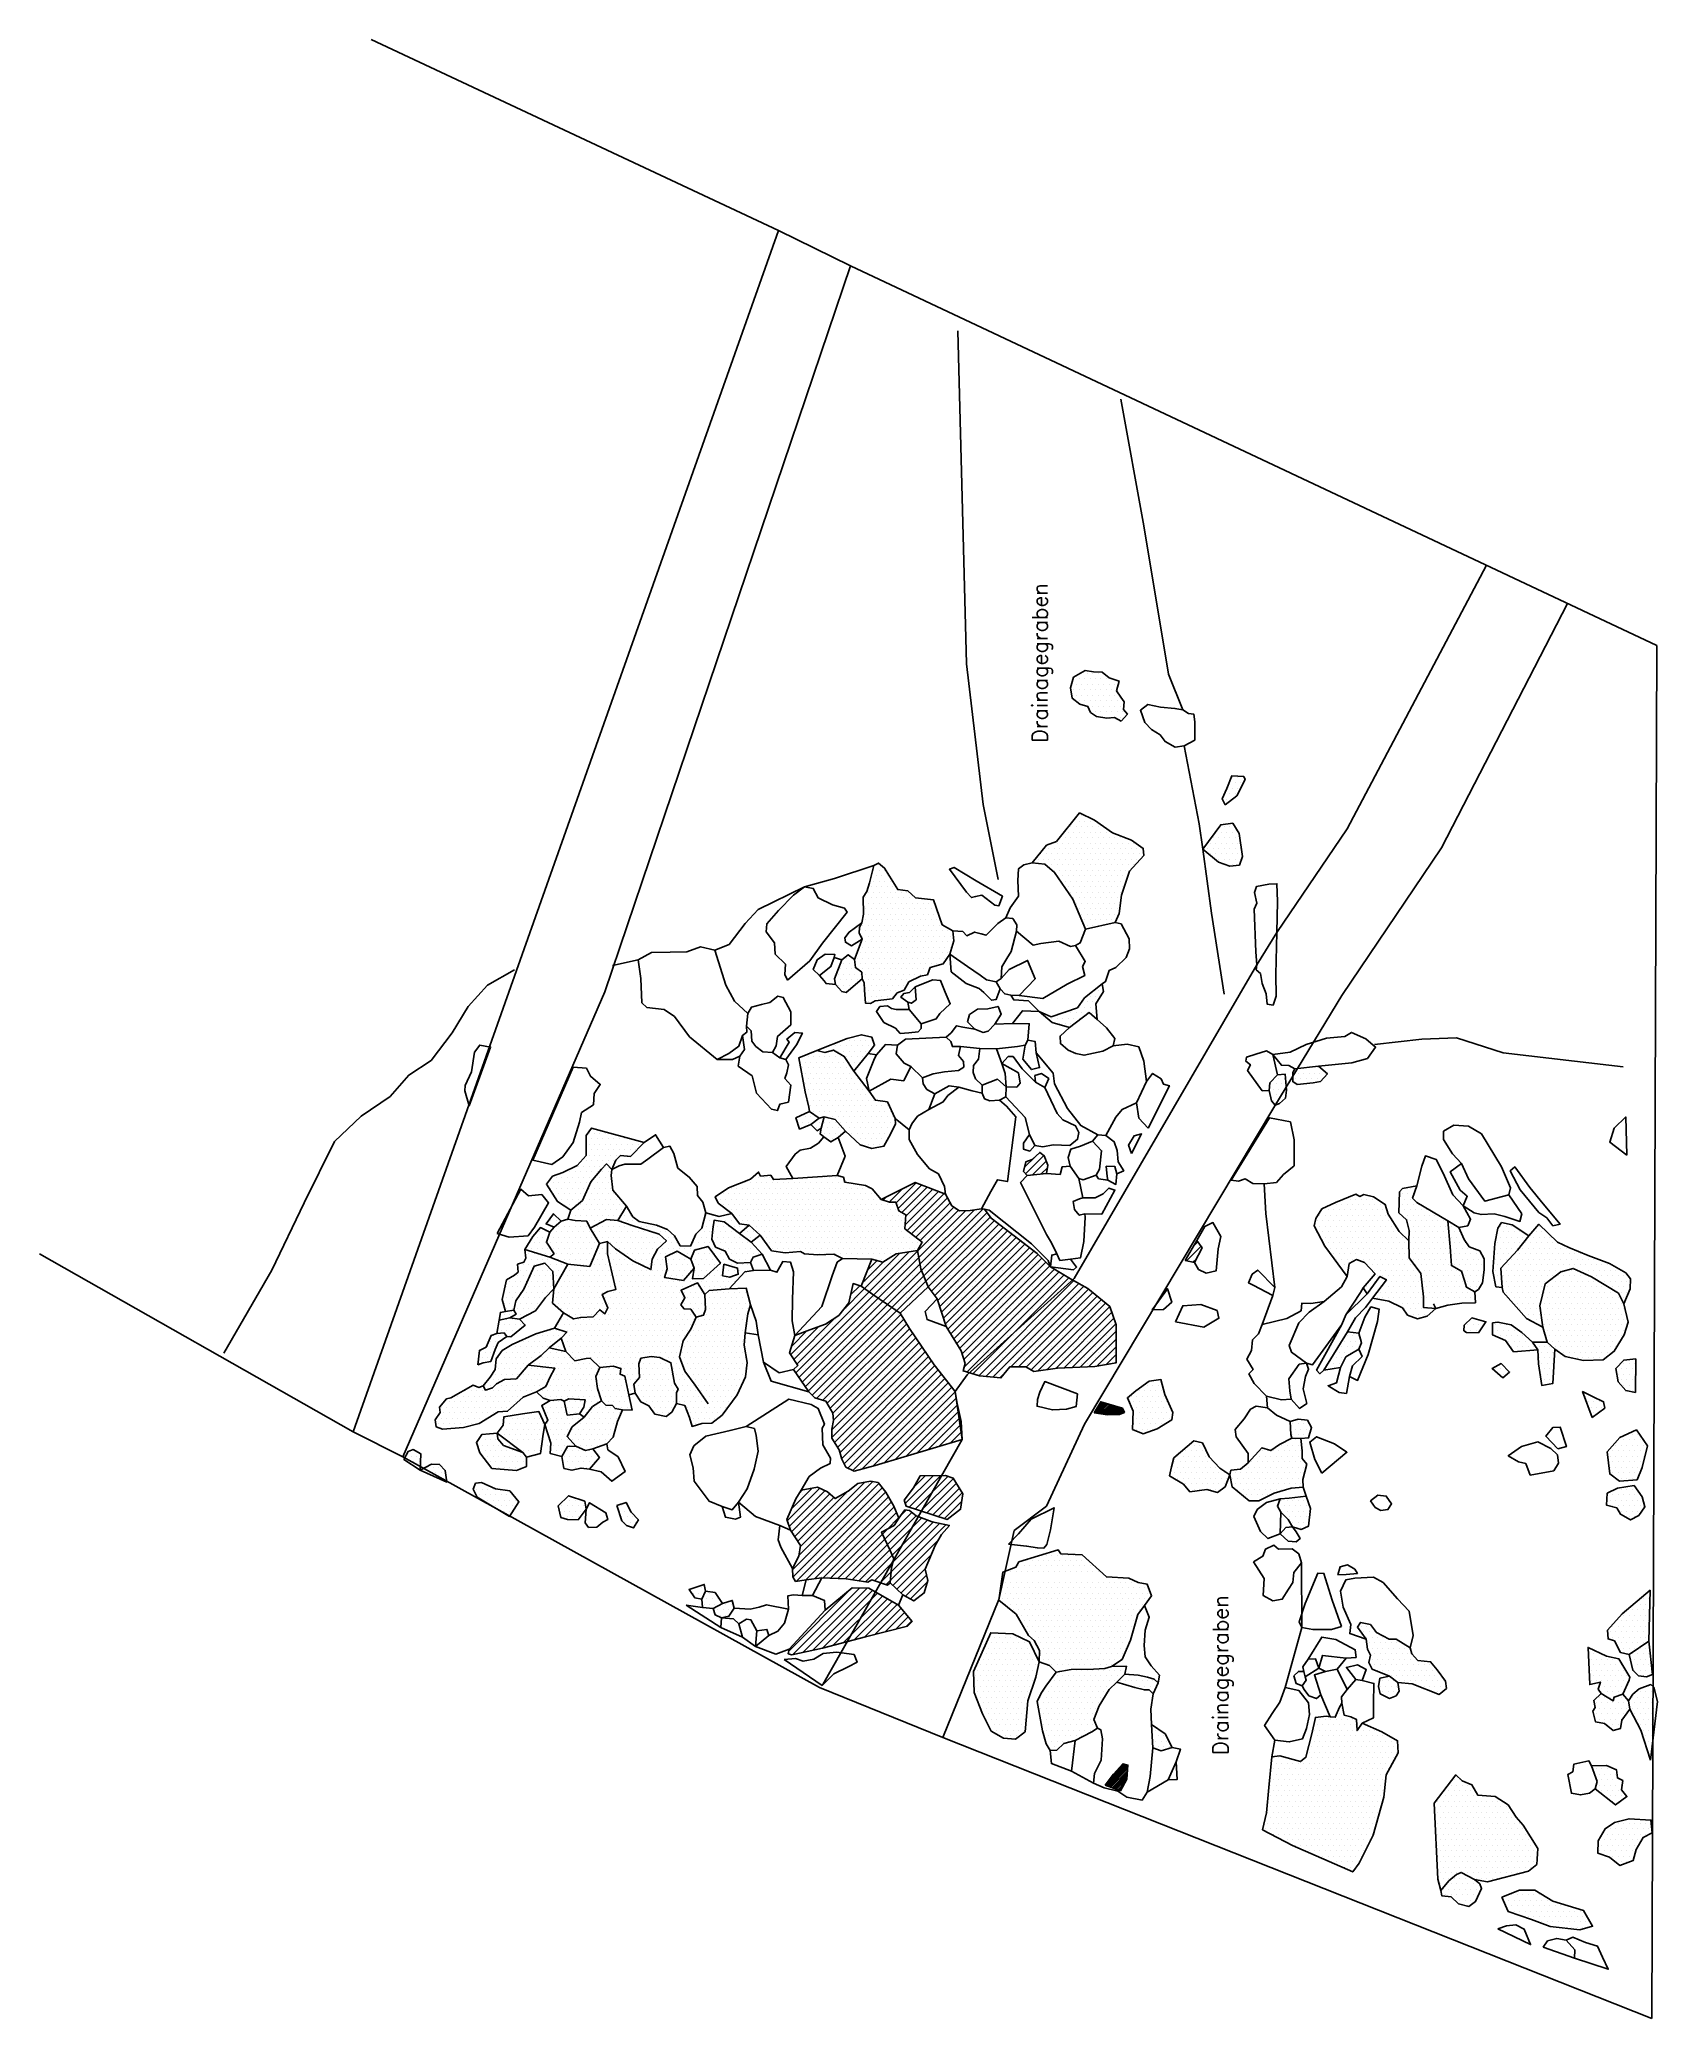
# Model space of a CAD drawing. Header units: metres. Extents: x -13.19 to -9.5, y -12.32 to -7.8.
import ezdxf

# ---------------------------------------------------------------- set-up
doc = ezdxf.new("R2010")
doc.units = ezdxf.units.M
doc.header["$LTSCALE"] = 25
doc.header["$MEASUREMENT"] = 0
doc.linetypes.add('GESTRICHELT', pattern=[0.75, 0.5, -0.25])
doc.linetypes.add('STRICHPUNKTX2', pattern=[2, 1, -0.5, 0, -0.5])
doc.layers.get('0').update_dxf_attribs({"linetype": 'CONTINUOUS'})
for name, color, linetype in [('BEFUND', 1, 'CONTINUOUS'), ('BEFUND_UNSICHER', 1, 'GESTRICHELT'), ('BEFUNDSCHRAFF', 1, 'CONTINUOUS'), ('FEUER', 1, 'CONTINUOUS'), ('GRABUNGSGRENZE', 3, 'STRICHPUNKTX2'), ('KNOCHEN', 2, 'CONTINUOUS'), ('KNOCHENSCHRAFF', 2, 'CONTINUOUS'), ('STEINE', 4, 'CONTINUOUS'), ('STEINESCHRAFF', 4, 'CONTINUOUS')]:
    doc.layers.add(name, color=color, linetype=linetype)
doc.styles.get("Standard").update_dxf_attribs({"font": 'txt.shx'})

msp = doc.modelspace()

# ---------------------------------------------------------------- texts
at = {"layer": 'BEFUNDSCHRAFF'}
for p in [(-10.8909, -9.4091), (-10.4784, -11.7191)]:
    msp.add_text('Drainagegraben', height=0.035, rotation=90, dxfattribs=at).set_placement(p)

# ---------------------------------------------------------------- blocks, each defined once
blk = doc.blocks.new('*X1')
at = {"color": 0}
for p, q in [((-1078.28, -1093.84), (-1075.98, -1091.54)), ((-1078.23, -1093.44), (-1076.25, -1091.46)), ((-1077.98, -1093.89), (-1075.71, -1091.62)), ((-1077.68, -1092.53), (-1076.53, -1091.38)), ((-1077.67, -1093.93), (-1075.44, -1091.7)), ((-1077.37, -1093.98), (-1075.17, -1091.78)), ((-1077.14, -1091.63), (-1076.8, -1091.29)), ((-1077.06, -1094.03), (-1074.89, -1091.87)), ((-1076.75, -1094.08), (-1074.62, -1091.95)), ((-1076.45, -1094.13), (-1074.35, -1092.03)), ((-1076.14, -1094.17), (-1074.08, -1092.11)), ((-1075.84, -1094.22), (-1073.81, -1092.19)), ((-1075.53, -1094.27), (-1073.53, -1092.27)), ((-1075.19, -1094.28), (-1073.26, -1092.35)), ((-1074.83, -1094.27), (-1072.99, -1092.44)), ((-1074.47, -1094.26), (-1072.72, -1092.52)), ((-1074.1, -1094.25), (-1072.45, -1092.6)), ((-1073.74, -1094.25), (-1072.18, -1092.68)), ((-1073.38, -1094.24), (-1071.95, -1092.81)), ((-1073.01, -1094.23), (-1071.83, -1093.05)), ((-1072.65, -1094.22), (-1071.72, -1093.28)), ((-1072.01, -1093.93), (-1071.6, -1093.52)), ((-1075.85, -1178.74), (-1071.19, -1174.08)), ((-1075.65, -1178.89), (-1070.91, -1174.15)), ((-1074.81, -1177.34), (-1071.47, -1174)), ((-1073.33, -1175.5), (-1071.76, -1173.93)), ((-1075.39, -1178.98), (-1070.73, -1174.32)), ((-1075.13, -1179.08), (-1070.76, -1174.71)), ((-1074.87, -1179.17), (-1070.8, -1175.09)), ((-1074.61, -1179.26), (-1070.83, -1175.48)), ((-1074.35, -1179.36), (-1070.86, -1175.87)), ((-1074.09, -1179.45), (-1070.89, -1176.25)), ((-1073.83, -1179.54), (-1070.93, -1176.64)), ((-1073.57, -1179.64), (-1070.96, -1177.03)), ((-1073.31, -1179.73), (-1070.99, -1177.41)), ((-1073.05, -1179.82), (-1071.41, -1178.18)), ((-1072.79, -1179.91), (-1071.85, -1178.98)), ((-1072.53, -1180.01), (-1072.3, -1179.78))]:
    blk.add_line(p, q, dxfattribs=at)
blk = doc.blocks.new('*X2')
at = {"color": 0}
for p, q in [((-1094.34, -1037.77), (-1091.91, -1035.34)), ((-1094.07, -1039.27), (-1089.89, -1035.09)), ((-1092.53, -1039.5), (-1089.38, -1036.34)), ((-1090.58, -1039.31), (-1089.12, -1037.85)), ((-1125.25, -1045.7), (-1122.27, -1042.72)), ((-1123.66, -1045.88), (-1119.07, -1041.29)), ((-1123.19, -1047.17), (-1117.8, -1041.79)), ((-1122.33, -1048.08), (-1116.53, -1042.28)), ((-1121.43, -1048.95), (-1115.26, -1042.78)), ((-1126.6, -1045.28), (-1125.83, -1044.51)), ((-1121.58, -1050.87), (-1113.98, -1043.27)), ((-1121.13, -1052.19), (-1112.71, -1043.77)), ((-1120.14, -1052.96), (-1111.9, -1044.73)), ((-1119.14, -1053.73), (-1111.28, -1045.87)), ((-1118.71, -1056.84), (-1109.43, -1047.55)), ((-1118.46, -1058.35), (-1107.79, -1047.69)), ((-1118.21, -1059.87), (-1105.86, -1047.52)), ((-1118.14, -1054.5), (-1110.48, -1046.84)), ((-1117.88, -1061.31), (-1103.86, -1047.29)), ((-1117.35, -1062.55), (-1102.92, -1048.12)), ((-1116.83, -1063.79), (-1102.16, -1049.13)), ((-1116.3, -1065.03), (-1101.23, -1049.96)), ((-1115.54, -1066.04), (-1100.23, -1050.73)), ((-1114.79, -1067.06), (-1099.23, -1051.5)), ((-1114.13, -1068.16), (-1098.23, -1052.27)), ((-1113.69, -1069.5), (-1097.23, -1053.03)), ((-1113.26, -1070.83), (-1096.23, -1053.8)), ((-1112.82, -1072.16), (-1095.23, -1054.57)), ((-1112.38, -1073.49), (-1094.23, -1055.34)), ((-1111.82, -1074.7), (-1093.23, -1056.11)), ((-1057.35, -1059.12), (-1054.04, -1055.8)), ((-1055.78, -1055.78), (-1054.79, -1054.79)), ((-1131.38, -1064.2), (-1126.43, -1059.26)), ((-1130.86, -1065.45), (-1122.78, -1057.37)), ((-1130.24, -1061.29), (-1127.99, -1059.04)), ((-1129.83, -1066.19), (-1120.68, -1057.04)), ((-1128.8, -1066.93), (-1118.71, -1056.84)), ((-1127.75, -1067.65), (-1118.46, -1058.35)), ((-1126.7, -1068.37), (-1118.21, -1059.87)), ((-1125.65, -1069.08), (-1117.88, -1061.31)), ((-1111.15, -1075.8), (-1092.23, -1056.87)), ((-1110.48, -1076.9), (-1091.25, -1057.66)), ((-1109.82, -1078), (-1090.36, -1058.54)), ((-1109.15, -1079.1), (-1089.47, -1059.42)), ((-1108.6, -1080.31), (-1088.58, -1060.29)), ((-1108.17, -1081.66), (-1087.52, -1061)), ((-1055.89, -1059.42), (-1055.08, -1058.62)), ((-1135.68, -1070.27), (-1130.86, -1065.45)), ((-1134.03, -1066.86), (-1131.96, -1064.78)), ((-1133.54, -1064.6), (-1133.32, -1064.37)), ((-1124.6, -1069.8), (-1117.35, -1062.55)), ((-1123.55, -1070.52), (-1116.83, -1063.79)), ((-1108.13, -1083.39), (-1086.41, -1061.66)), ((-1107.48, -1084.5), (-1085.3, -1062.32)), ((-1106.13, -1084.91), (-1084.19, -1062.98)), ((-1104.77, -1085.33), (-1083.07, -1063.62)), ((-1103.18, -1085.5), (-1081.94, -1064.26)), ((-1101.57, -1085.66), (-1080.81, -1064.9)), ((-1097.47, -1083.33), (-1079.71, -1065.57)), ((-1146.56, -1084.69), (-1128.8, -1066.93)), ((-1146.32, -1082.68), (-1129.83, -1066.19)), ((-1145.84, -1085.74), (-1127.75, -1067.65)), ((-1145.12, -1086.79), (-1126.7, -1068.37)), ((-1144.41, -1087.84), (-1125.65, -1069.08)), ((-1143.69, -1088.89), (-1124.6, -1069.8)), ((-1095.69, -1083.31), (-1078.73, -1066.36)), ((-1093.96, -1083.36), (-1077.76, -1067.15)), ((-1092.85, -1084.01), (-1076.78, -1067.95)), ((-1091.34, -1084.27), (-1075.81, -1068.74)), ((-1089.26, -1083.96), (-1074.83, -1069.53)), ((-1147.7, -1080.52), (-1141.29, -1074.11)), ((-1147.01, -1081.6), (-1137.48, -1072.07)), ((-1142.81, -1089.78), (-1123.55, -1070.52)), ((-1141.75, -1090.49), (-1122.59, -1071.33)), ((-1140.39, -1090.89), (-1121.91, -1072.42)), ((-1139.36, -1091.63), (-1121.23, -1073.51)), ((-1138.72, -1092.76), (-1120.55, -1074.59)), ((-1087.18, -1083.65), (-1074.38, -1070.84)), ((-1085.29, -1083.52), (-1073.93, -1072.16)), ((-1083.44, -1083.44), (-1073.48, -1073.48)), ((-1147.49, -1078.55), (-1144.05, -1075.11)), ((-1138.35, -1099.46), (-1117.69, -1078.8)), ((-1138.31, -1097.65), (-1118.41, -1077.75)), ((-1138.08, -1093.88), (-1119.84, -1075.64)), ((-1137.91, -1095.49), (-1119.12, -1076.7)), ((-1081.59, -1083.36), (-1073.42, -1075.18)), ((-1079.74, -1083.28), (-1073.42, -1076.96)), ((-1077.84, -1083.14), (-1073.43, -1078.73)), ((-1137.69, -1100.57), (-1116.98, -1079.85)), ((-1136.99, -1101.63), (-1116.26, -1080.91)), ((-1136.44, -1102.85), (-1115.55, -1081.96)), ((-1136.07, -1104.25), (-1114.82, -1083)), ((-1075.69, -1082.76), (-1073.43, -1080.5)), ((-1073.54, -1082.38), (-1073.44, -1082.28)), ((-1135.49, -1105.44), (-1114.05, -1084)), ((-1134.68, -1106.4), (-1113.28, -1084.99)), ((-1133.51, -1107), (-1112.51, -1085.99)), ((-1131.37, -1106.62), (-1111.73, -1086.99)), ((-1128.91, -1105.93), (-1110.96, -1087.98)), ((-1099.95, -1085.81), (-1098.69, -1084.55)), ((-1126.4, -1105.19), (-1110.2, -1088.99)), ((-1123.89, -1104.44), (-1109.94, -1090.49)), ((-1121.37, -1103.69), (-1109.66, -1091.98)), ((-1118.85, -1102.94), (-1109.34, -1093.43)), ((-1116.33, -1102.19), (-1109.01, -1094.87)), ((-1113.81, -1101.44), (-1108.76, -1096.39)), ((-1111.3, -1100.69), (-1108.65, -1098.05)), ((-1108.78, -1099.94), (-1108.54, -1099.71)), ((-1148.49, -1118.44), (-1141.04, -1110.99)), ((-1147.54, -1115.72), (-1142.79, -1110.97)), ((-1147.3, -1129.63), (-1127.58, -1109.9)), ((-1147.19, -1131.28), (-1126.79, -1110.88)), ((-1145.84, -1126.39), (-1128.95, -1109.5)), ((-1145.49, -1124.28), (-1130.89, -1109.67)), ((-1121.56, -1114.49), (-1115.22, -1108.15)), ((-1120.64, -1115.34), (-1113.44, -1108.14)), ((-1119.54, -1110.7), (-1116.99, -1108.15)), ((-1119.3, -1115.77), (-1111.84, -1108.3)), ((-1117.97, -1116.2), (-1110.54, -1108.77)), ((-1116.63, -1116.63), (-1109.87, -1109.87)), ((-1115.29, -1117.06), (-1109.2, -1110.97)), ((-1148.04, -1119.76), (-1139.83, -1111.54)), ((-1147.5, -1120.98), (-1138.77, -1112.26)), ((-1146.79, -1122.05), (-1137.85, -1113.1)), ((-1146.38, -1132.24), (-1126.01, -1111.87)), ((-1146.09, -1123.11), (-1134.76, -1111.78)), ((-1145.72, -1112.13), (-1144.99, -1111.4)), ((-1144.34, -1131.97), (-1125.37, -1112.99)), ((-1142.28, -1131.67), (-1124.73, -1114.13)), ((-1140.28, -1131.44), (-1124.11, -1115.27)), ((-1113.96, -1117.49), (-1108.53, -1112.07)), ((-1112.62, -1117.92), (-1108.64, -1113.95)), ((-1138.6, -1131.53), (-1123.59, -1116.52)), ((-1126.21, -1122.67), (-1120.07, -1116.53)), ((-1125.65, -1123.88), (-1119.06, -1117.29)), ((-1125.63, -1120.33), (-1123.07, -1117.76)), ((-1125.09, -1125.09), (-1117.78, -1117.78)), ((-1124.93, -1132.01), (-1112.27, -1119.34)), ((-1124.77, -1130.07), (-1113.74, -1119.04)), ((-1124.55, -1126.32), (-1116.51, -1118.27)), ((-1124.39, -1127.92), (-1115.2, -1118.74)), ((-1122.84, -1117.53), (-1121.32, -1116.01)), ((-1136.92, -1131.62), (-1126.77, -1121.46)), ((-1135.24, -1131.7), (-1126.21, -1122.67)), ((-1133.69, -1131.92), (-1125.65, -1123.88)), ((-1126.77, -1121.46), (-1125.63, -1120.33)), ((-1124.36, -1133.2), (-1113.98, -1122.82)), ((-1132.15, -1132.15), (-1125.09, -1125.09)), ((-1130.61, -1132.38), (-1124.55, -1126.32)), ((-1128.58, -1132.12), (-1124.39, -1127.92)), ((-1123.46, -1134.06), (-1115.63, -1126.24)), ((-1127.27, -1132.58), (-1124.77, -1130.07)), ((-1125.96, -1133.03), (-1124.93, -1132.01)), ((-1122.55, -1134.93), (-1116.89, -1129.27)), ((-1121.52, -1135.66), (-1116.7, -1130.84)), ((-1120.37, -1136.28), (-1116.54, -1132.45)), ((-1148.16, -1148.16), (-1133.99, -1133.99)), ((-1147.22, -1148.98), (-1132.02, -1133.79)), ((-1144.94, -1148.48), (-1130.29, -1133.83)), ((-1142.67, -1147.97), (-1129.02, -1134.32)), ((-1140.39, -1147.46), (-1127.9, -1134.97)), ((-1138.01, -1146.85), (-1126.77, -1135.61)), ((-1135.64, -1146.24), (-1125.65, -1136.25)), ((-1133.26, -1145.63), (-1124.52, -1136.89)), ((-1130.88, -1145.02), (-1123.4, -1137.54)), ((-1128.5, -1144.41), (-1122.51, -1138.42)), ((-1126.11, -1143.79), (-1121.71, -1139.38)), ((-1123.73, -1143.17), (-1120.9, -1140.34)), ((-1121.34, -1142.55), (-1120.09, -1141.3))]:
    blk.add_line(p, q, dxfattribs=at)
blk = doc.blocks.new('*X3')
at = {"color": 0}
for p, q in [((-1194.375, -1031.25), (-1194.375, -1031.25)), ((-1194.375, -1033.75), (-1194.375, -1033.75)), ((-1193.75, -1030), (-1193.75, -1030)), ((-1193.75, -1032.5), (-1193.75, -1032.5)), ((-1193.125, -1031.25), (-1193.125, -1031.25)), ((-1193.125, -1033.75), (-1193.125, -1033.75)), ((-1192.5, -1030), (-1192.5, -1030)), ((-1192.5, -1032.5), (-1192.5, -1032.5)), ((-1191.875, -1031.25), (-1191.875, -1031.25)), ((-1191.875, -1033.75), (-1191.875, -1033.75)), ((-1191.25, -1030), (-1191.25, -1030)), ((-1191.25, -1032.5), (-1191.25, -1032.5)), ((-1190.625, -1031.25), (-1190.625, -1031.25)), ((-1190.625, -1033.75), (-1190.625, -1033.75)), ((-1190, -1030), (-1190, -1030)), ((-1190, -1032.5), (-1190, -1032.5)), ((-1189.375, -1031.25), (-1189.375, -1031.25)), ((-1189.375, -1033.75), (-1189.375, -1033.75)), ((-1188.75, -1032.5), (-1188.75, -1032.5)), ((-1188.125, -1031.25), (-1188.125, -1031.25)), ((-1188.125, -1033.75), (-1188.125, -1033.75)), ((-1187.5, -1032.5), (-1187.5, -1032.5)), ((-1186.875, -1031.25), (-1186.875, -1031.25)), ((-1186.875, -1033.75), (-1186.875, -1033.75)), ((-1186.25, -1032.5), (-1186.25, -1032.5)), ((-1185.625, -1031.25), (-1185.625, -1031.25)), ((-1185.625, -1033.75), (-1185.625, -1033.75)), ((-1185, -1032.5), (-1185, -1032.5)), ((-1184.375, -1031.25), (-1184.375, -1031.25)), ((-1184.375, -1033.75), (-1184.375, -1033.75)), ((-1183.75, -1032.5), (-1183.75, -1032.5)), ((-1183.125, -1033.75), (-1183.125, -1033.75)), ((-1182.5, -1032.5), (-1182.5, -1032.5)), ((-1198.125, -1038.75), (-1198.125, -1038.75)), ((-1196.875, -1038.75), (-1196.875, -1038.75)), ((-1196.25, -1037.5), (-1196.25, -1037.5)), ((-1195.625, -1038.75), (-1195.625, -1038.75)), ((-1195, -1037.5), (-1195, -1037.5)), ((-1194.375, -1036.25), (-1194.375, -1036.25)), ((-1194.375, -1038.75), (-1194.375, -1038.75)), ((-1193.75, -1035), (-1193.75, -1035)), ((-1193.75, -1037.5), (-1193.75, -1037.5)), ((-1193.125, -1036.25), (-1193.125, -1036.25)), ((-1193.125, -1038.75), (-1193.125, -1038.75)), ((-1192.5, -1035), (-1192.5, -1035)), ((-1192.5, -1037.5), (-1192.5, -1037.5)), ((-1191.875, -1036.25), (-1191.875, -1036.25)), ((-1191.875, -1038.75), (-1191.875, -1038.75)), ((-1191.25, -1035), (-1191.25, -1035)), ((-1191.25, -1037.5), (-1191.25, -1037.5)), ((-1190.625, -1036.25), (-1190.625, -1036.25)), ((-1190.625, -1038.75), (-1190.625, -1038.75)), ((-1190, -1035), (-1190, -1035)), ((-1190, -1037.5), (-1190, -1037.5)), ((-1189.375, -1036.25), (-1189.375, -1036.25)), ((-1189.375, -1038.75), (-1189.375, -1038.75)), ((-1188.75, -1035), (-1188.75, -1035)), ((-1188.75, -1037.5), (-1188.75, -1037.5)), ((-1188.125, -1036.25), (-1188.125, -1036.25)), ((-1187.5, -1035), (-1187.5, -1035)), ((-1186.25, -1035), (-1186.25, -1035)), ((-1185, -1035), (-1185, -1035)), ((-1203.125, -1041.25), (-1203.125, -1041.25)), ((-1202.5, -1042.5), (-1202.5, -1042.5)), ((-1201.875, -1041.25), (-1201.875, -1041.25)), ((-1201.25, -1040), (-1201.25, -1040)), ((-1201.25, -1042.5), (-1201.25, -1042.5)), ((-1200.625, -1041.25), (-1200.625, -1041.25)), ((-1200, -1040), (-1200, -1040)), ((-1200, -1042.5), (-1200, -1042.5)), ((-1199.375, -1041.25), (-1199.375, -1041.25)), ((-1198.75, -1040), (-1198.75, -1040)), ((-1198.75, -1042.5), (-1198.75, -1042.5)), ((-1198.125, -1041.25), (-1198.125, -1041.25)), ((-1197.5, -1040), (-1197.5, -1040)), ((-1197.5, -1042.5), (-1197.5, -1042.5)), ((-1196.875, -1041.25), (-1196.875, -1041.25)), ((-1196.25, -1040), (-1196.25, -1040)), ((-1196.25, -1042.5), (-1196.25, -1042.5)), ((-1195.625, -1041.25), (-1195.625, -1041.25)), ((-1195, -1040), (-1195, -1040)), ((-1195, -1042.5), (-1195, -1042.5)), ((-1194.375, -1041.25), (-1194.375, -1041.25)), ((-1193.75, -1040), (-1193.75, -1040)), ((-1193.75, -1042.5), (-1193.75, -1042.5)), ((-1193.125, -1041.25), (-1193.125, -1041.25)), ((-1192.5, -1040), (-1192.5, -1040)), ((-1192.5, -1042.5), (-1192.5, -1042.5)), ((-1191.875, -1041.25), (-1191.875, -1041.25)), ((-1191.25, -1040), (-1191.25, -1040)), ((-1191.25, -1042.5), (-1191.25, -1042.5)), ((-1190.625, -1041.25), (-1190.625, -1041.25)), ((-1190, -1040), (-1190, -1040)), ((-1190, -1042.5), (-1190, -1042.5)), ((-1189.375, -1041.25), (-1189.375, -1041.25)), ((-1188.75, -1040), (-1188.75, -1040)), ((-1188.75, -1042.5), (-1188.75, -1042.5)), ((-1161.25, -1042.5), (-1161.25, -1042.5)), ((-1160, -1042.5), (-1160, -1042.5)), ((-1158.75, -1042.5), (-1158.75, -1042.5)), ((-1158.125, -1041.25), (-1158.125, -1041.25)), ((-1157.5, -1042.5), (-1157.5, -1042.5)), ((-1156.875, -1041.25), (-1156.875, -1041.25)), ((-1156.25, -1040), (-1156.25, -1040)), ((-1156.25, -1042.5), (-1156.25, -1042.5)), ((-1155.625, -1041.25), (-1155.625, -1041.25)), ((-1155, -1040), (-1155, -1040)), ((-1155, -1042.5), (-1155, -1042.5)), ((-1154.375, -1041.25), (-1154.375, -1041.25)), ((-1153.75, -1040), (-1153.75, -1040)), ((-1153.75, -1042.5), (-1153.75, -1042.5)), ((-1153.125, -1041.25), (-1153.125, -1041.25)), ((-1152.5, -1040), (-1152.5, -1040)), ((-1152.5, -1042.5), (-1152.5, -1042.5)), ((-1151.875, -1041.25), (-1151.875, -1041.25)), ((-1151.25, -1042.5), (-1151.25, -1042.5)), ((-1150.625, -1041.25), (-1150.625, -1041.25)), ((-1150, -1042.5), (-1150, -1042.5)), ((-1149.375, -1041.25), (-1149.375, -1041.25)), ((-1148.75, -1042.5), (-1148.75, -1042.5)), ((-1148.125, -1041.25), (-1148.125, -1041.25)), ((-1147.5, -1042.5), (-1147.5, -1042.5)), ((-1146.875, -1041.25), (-1146.875, -1041.25)), ((-1146.25, -1042.5), (-1146.25, -1042.5)), ((-1145.625, -1041.25), (-1145.625, -1041.25)), ((-1145, -1042.5), (-1145, -1042.5)), ((-1144.375, -1041.25), (-1144.375, -1041.25)), ((-1143.75, -1042.5), (-1143.75, -1042.5)), ((-1143.125, -1041.25), (-1143.125, -1041.25)), ((-1142.5, -1040), (-1142.5, -1040)), ((-1142.5, -1042.5), (-1142.5, -1042.5)), ((-1141.875, -1041.25), (-1141.875, -1041.25)), ((-1141.25, -1040), (-1141.25, -1040)), ((-1141.25, -1042.5), (-1141.25, -1042.5)), ((-1140.625, -1041.25), (-1140.625, -1041.25)), ((-1140, -1040), (-1140, -1040)), ((-1140, -1042.5), (-1140, -1042.5)), ((-1139.375, -1041.25), (-1139.375, -1041.25)), ((-1138.75, -1040), (-1138.75, -1040)), ((-1138.75, -1042.5), (-1138.75, -1042.5)), ((-1138.125, -1041.25), (-1138.125, -1041.25)), ((-1137.5, -1040), (-1137.5, -1040)), ((-1137.5, -1042.5), (-1137.5, -1042.5)), ((-1136.875, -1041.25), (-1136.875, -1041.25)), ((-1136.25, -1040), (-1136.25, -1040)), ((-1136.25, -1042.5), (-1136.25, -1042.5)), ((-1135.625, -1041.25), (-1135.625, -1041.25)), ((-1135, -1042.5), (-1135, -1042.5)), ((-1133.75, -1042.5), (-1133.75, -1042.5)), ((-1132.5, -1042.5), (-1132.5, -1042.5)), ((-1131.25, -1042.5), (-1131.25, -1042.5)), ((-1130, -1042.5), (-1130, -1042.5)), ((-1201.875, -1043.75), (-1201.875, -1043.75)), ((-1201.25, -1045), (-1201.25, -1045)), ((-1200.625, -1043.75), (-1200.625, -1043.75)), ((-1200, -1045), (-1200, -1045)), ((-1199.375, -1043.75), (-1199.375, -1043.75)), ((-1199.375, -1046.25), (-1199.375, -1046.25)), ((-1198.75, -1045), (-1198.75, -1045)), ((-1198.125, -1043.75), (-1198.125, -1043.75)), ((-1198.125, -1046.25), (-1198.125, -1046.25)), ((-1197.5, -1045), (-1197.5, -1045)), ((-1197.5, -1047.5), (-1197.5, -1047.5)), ((-1196.875, -1043.75), (-1196.875, -1043.75)), ((-1196.875, -1046.25), (-1196.875, -1046.25)), ((-1196.25, -1045), (-1196.25, -1045)), ((-1196.25, -1047.5), (-1196.25, -1047.5)), ((-1195.625, -1043.75), (-1195.625, -1043.75)), ((-1195.625, -1046.25), (-1195.625, -1046.25)), ((-1195, -1045), (-1195, -1045)), ((-1195, -1047.5), (-1195, -1047.5)), ((-1194.375, -1043.75), (-1194.375, -1043.75)), ((-1194.375, -1046.25), (-1194.375, -1046.25)), ((-1193.75, -1045), (-1193.75, -1045)), ((-1193.75, -1047.5), (-1193.75, -1047.5)), ((-1193.125, -1043.75), (-1193.125, -1043.75)), ((-1193.125, -1046.25), (-1193.125, -1046.25)), ((-1192.5, -1045), (-1192.5, -1045)), ((-1192.5, -1047.5), (-1192.5, -1047.5)), ((-1191.875, -1043.75), (-1191.875, -1043.75)), ((-1191.875, -1046.25), (-1191.875, -1046.25)), ((-1191.25, -1045), (-1191.25, -1045)), ((-1191.25, -1047.5), (-1191.25, -1047.5)), ((-1190.625, -1043.75), (-1190.625, -1043.75)), ((-1190.625, -1046.25), (-1190.625, -1046.25)), ((-1190, -1045), (-1190, -1045)), ((-1190, -1047.5), (-1190, -1047.5)), ((-1189.375, -1043.75), (-1189.375, -1043.75)), ((-1189.375, -1046.25), (-1189.375, -1046.25)), ((-1188.75, -1045), (-1188.75, -1045)), ((-1188.75, -1047.5), (-1188.75, -1047.5)), ((-1188.125, -1043.75), (-1188.125, -1043.75)), ((-1188.125, -1046.25), (-1188.125, -1046.25)), ((-1187.5, -1045), (-1187.5, -1045)), ((-1187.5, -1047.5), (-1187.5, -1047.5)), ((-1186.875, -1046.25), (-1186.875, -1046.25)), ((-1186.25, -1047.5), (-1186.25, -1047.5)), ((-1185.625, -1046.25), (-1185.625, -1046.25)), ((-1185, -1047.5), (-1185, -1047.5)), ((-1163.75, -1045), (-1163.75, -1045)), ((-1163.125, -1043.75), (-1163.125, -1043.75)), ((-1163.125, -1046.25), (-1163.125, -1046.25)), ((-1162.5, -1045), (-1162.5, -1045)), ((-1161.875, -1043.75), (-1161.875, -1043.75)), ((-1161.875, -1046.25), (-1161.875, -1046.25)), ((-1161.25, -1045), (-1161.25, -1045)), ((-1161.25, -1047.5), (-1161.25, -1047.5)), ((-1160.625, -1043.75), (-1160.625, -1043.75)), ((-1160.625, -1046.25), (-1160.625, -1046.25)), ((-1160, -1045), (-1160, -1045)), ((-1160, -1047.5), (-1160, -1047.5)), ((-1159.375, -1043.75), (-1159.375, -1043.75)), ((-1159.375, -1046.25), (-1159.375, -1046.25)), ((-1158.75, -1045), (-1158.75, -1045)), ((-1158.75, -1047.5), (-1158.75, -1047.5)), ((-1158.125, -1043.75), (-1158.125, -1043.75)), ((-1158.125, -1046.25), (-1158.125, -1046.25)), ((-1157.5, -1045), (-1157.5, -1045)), ((-1157.5, -1047.5), (-1157.5, -1047.5)), ((-1156.875, -1043.75), (-1156.875, -1043.75)), ((-1156.875, -1046.25), (-1156.875, -1046.25)), ((-1156.25, -1045), (-1156.25, -1045)), ((-1156.25, -1047.5), (-1156.25, -1047.5)), ((-1155.625, -1043.75), (-1155.625, -1043.75)), ((-1155.625, -1046.25), (-1155.625, -1046.25)), ((-1155, -1045), (-1155, -1045)), ((-1155, -1047.5), (-1155, -1047.5)), ((-1154.375, -1043.75), (-1154.375, -1043.75)), ((-1154.375, -1046.25), (-1154.375, -1046.25)), ((-1153.75, -1045), (-1153.75, -1045)), ((-1153.75, -1047.5), (-1153.75, -1047.5)), ((-1153.125, -1043.75), (-1153.125, -1043.75)), ((-1153.125, -1046.25), (-1153.125, -1046.25)), ((-1152.5, -1045), (-1152.5, -1045)), ((-1152.5, -1047.5), (-1152.5, -1047.5)), ((-1151.875, -1043.75), (-1151.875, -1043.75)), ((-1151.875, -1046.25), (-1151.875, -1046.25)), ((-1151.25, -1045), (-1151.25, -1045)), ((-1151.25, -1047.5), (-1151.25, -1047.5)), ((-1150.625, -1043.75), (-1150.625, -1043.75)), ((-1150.625, -1046.25), (-1150.625, -1046.25)), ((-1150, -1045), (-1150, -1045)), ((-1150, -1047.5), (-1150, -1047.5)), ((-1149.375, -1043.75), (-1149.375, -1043.75)), ((-1149.375, -1046.25), (-1149.375, -1046.25)), ((-1148.75, -1045), (-1148.75, -1045)), ((-1148.75, -1047.5), (-1148.75, -1047.5)), ((-1148.125, -1043.75), (-1148.125, -1043.75)), ((-1148.125, -1046.25), (-1148.125, -1046.25)), ((-1147.5, -1045), (-1147.5, -1045)), ((-1147.5, -1047.5), (-1147.5, -1047.5)), ((-1146.875, -1043.75), (-1146.875, -1043.75)), ((-1146.875, -1046.25), (-1146.875, -1046.25)), ((-1146.25, -1045), (-1146.25, -1045)), ((-1146.25, -1047.5), (-1146.25, -1047.5)), ((-1145.625, -1043.75), (-1145.625, -1043.75)), ((-1145.625, -1046.25), (-1145.625, -1046.25)), ((-1145, -1045), (-1145, -1045)), ((-1145, -1047.5), (-1145, -1047.5)), ((-1144.375, -1043.75), (-1144.375, -1043.75)), ((-1144.375, -1046.25), (-1144.375, -1046.25)), ((-1143.75, -1045), (-1143.75, -1045)), ((-1143.75, -1047.5), (-1143.75, -1047.5)), ((-1143.125, -1043.75), (-1143.125, -1043.75)), ((-1143.125, -1046.25), (-1143.125, -1046.25)), ((-1142.5, -1045), (-1142.5, -1045)), ((-1142.5, -1047.5), (-1142.5, -1047.5)), ((-1141.875, -1043.75), (-1141.875, -1043.75)), ((-1141.875, -1046.25), (-1141.875, -1046.25)), ((-1141.25, -1045), (-1141.25, -1045)), ((-1141.25, -1047.5), (-1141.25, -1047.5)), ((-1140.625, -1043.75), (-1140.625, -1043.75)), ((-1140.625, -1046.25), (-1140.625, -1046.25)), ((-1140, -1045), (-1140, -1045)), ((-1140, -1047.5), (-1140, -1047.5)), ((-1139.375, -1043.75), (-1139.375, -1043.75)), ((-1139.375, -1046.25), (-1139.375, -1046.25)), ((-1138.75, -1045), (-1138.75, -1045)), ((-1138.75, -1047.5), (-1138.75, -1047.5)), ((-1138.125, -1043.75), (-1138.125, -1043.75)), ((-1138.125, -1046.25), (-1138.125, -1046.25)), ((-1137.5, -1045), (-1137.5, -1045)), ((-1137.5, -1047.5), (-1137.5, -1047.5)), ((-1136.875, -1043.75), (-1136.875, -1043.75)), ((-1136.875, -1046.25), (-1136.875, -1046.25)), ((-1136.25, -1045), (-1136.25, -1045)), ((-1136.25, -1047.5), (-1136.25, -1047.5)), ((-1135.625, -1043.75), (-1135.625, -1043.75)), ((-1135.625, -1046.25), (-1135.625, -1046.25)), ((-1135, -1045), (-1135, -1045)), ((-1135, -1047.5), (-1135, -1047.5)), ((-1134.375, -1043.75), (-1134.375, -1043.75)), ((-1134.375, -1046.25), (-1134.375, -1046.25)), ((-1133.75, -1045), (-1133.75, -1045)), ((-1133.75, -1047.5), (-1133.75, -1047.5)), ((-1133.125, -1043.75), (-1133.125, -1043.75)), ((-1133.125, -1046.25), (-1133.125, -1046.25)), ((-1132.5, -1045), (-1132.5, -1045)), ((-1132.5, -1047.5), (-1132.5, -1047.5)), ((-1131.875, -1043.75), (-1131.875, -1043.75)), ((-1131.875, -1046.25), (-1131.875, -1046.25)), ((-1131.25, -1045), (-1131.25, -1045)), ((-1131.25, -1047.5), (-1131.25, -1047.5)), ((-1130.625, -1043.75), (-1130.625, -1043.75)), ((-1130.625, -1046.25), (-1130.625, -1046.25)), ((-1130, -1045), (-1130, -1045)), ((-1130, -1047.5), (-1130, -1047.5)), ((-1129.375, -1043.75), (-1129.375, -1043.75)), ((-1129.375, -1046.25), (-1129.375, -1046.25)), ((-1128.75, -1045), (-1128.75, -1045)), ((-1128.75, -1047.5), (-1128.75, -1047.5)), ((-1128.125, -1046.25), (-1128.125, -1046.25)), ((-1127.5, -1045), (-1127.5, -1045)), ((-1127.5, -1047.5), (-1127.5, -1047.5)), ((-1126.875, -1046.25), (-1126.875, -1046.25)), ((-1126.25, -1047.5), (-1126.25, -1047.5)), ((-1125.625, -1046.25), (-1125.625, -1046.25)), ((-1125, -1047.5), (-1125, -1047.5)), ((-1124.375, -1046.25), (-1124.375, -1046.25)), ((-1123.75, -1047.5), (-1123.75, -1047.5)), ((-1202.5, -1050), (-1202.5, -1050)), ((-1201.875, -1048.75), (-1201.875, -1048.75)), ((-1201.875, -1051.25), (-1201.875, -1051.25)), ((-1201.25, -1050), (-1201.25, -1050)), ((-1200.625, -1051.25), (-1200.625, -1051.25)), ((-1199.375, -1051.25), (-1199.375, -1051.25)), ((-1198.75, -1050), (-1198.75, -1050)), ((-1198.125, -1048.75), (-1198.125, -1048.75)), ((-1198.125, -1051.25), (-1198.125, -1051.25)), ((-1197.5, -1050), (-1197.5, -1050)), ((-1196.875, -1048.75), (-1196.875, -1048.75)), ((-1196.875, -1051.25), (-1196.875, -1051.25)), ((-1196.25, -1050), (-1196.25, -1050)), ((-1195.625, -1048.75), (-1195.625, -1048.75)), ((-1195.625, -1051.25), (-1195.625, -1051.25)), ((-1195, -1050), (-1195, -1050)), ((-1194.375, -1048.75), (-1194.375, -1048.75)), ((-1194.375, -1051.25), (-1194.375, -1051.25)), ((-1193.75, -1050), (-1193.75, -1050)), ((-1193.125, -1048.75), (-1193.125, -1048.75)), ((-1193.125, -1051.25), (-1193.125, -1051.25)), ((-1192.5, -1050), (-1192.5, -1050)), ((-1191.875, -1048.75), (-1191.875, -1048.75)), ((-1191.875, -1051.25), (-1191.875, -1051.25)), ((-1191.25, -1050), (-1191.25, -1050)), ((-1190.625, -1048.75), (-1190.625, -1048.75)), ((-1190.625, -1051.25), (-1190.625, -1051.25)), ((-1190, -1050), (-1190, -1050)), ((-1189.375, -1048.75), (-1189.375, -1048.75)), ((-1189.375, -1051.25), (-1189.375, -1051.25)), ((-1188.75, -1050), (-1188.75, -1050)), ((-1188.125, -1048.75), (-1188.125, -1048.75)), ((-1188.125, -1051.25), (-1188.125, -1051.25)), ((-1187.5, -1050), (-1187.5, -1050)), ((-1186.875, -1048.75), (-1186.875, -1048.75)), ((-1186.875, -1051.25), (-1186.875, -1051.25)), ((-1186.25, -1050), (-1186.25, -1050)), ((-1185.625, -1048.75), (-1185.625, -1048.75)), ((-1185.625, -1051.25), (-1185.625, -1051.25)), ((-1185, -1050), (-1185, -1050)), ((-1184.375, -1048.75), (-1184.375, -1048.75)), ((-1184.375, -1051.25), (-1184.375, -1051.25)), ((-1183.75, -1050), (-1183.75, -1050)), ((-1183.125, -1051.25), (-1183.125, -1051.25)), ((-1181.875, -1051.25), (-1181.875, -1051.25)), ((-1180.625, -1051.25), (-1180.625, -1051.25)), ((-1179.375, -1051.25), (-1179.375, -1051.25)), ((-1178.125, -1051.25), (-1178.125, -1051.25)), ((-1167.5, -1050), (-1167.5, -1050)), ((-1166.875, -1048.75), (-1166.875, -1048.75)), ((-1166.875, -1051.25), (-1166.875, -1051.25)), ((-1166.25, -1050), (-1166.25, -1050)), ((-1165.625, -1048.75), (-1165.625, -1048.75)), ((-1165.625, -1051.25), (-1165.625, -1051.25)), ((-1165, -1050), (-1165, -1050)), ((-1164.375, -1051.25), (-1164.375, -1051.25)), ((-1163.75, -1050), (-1163.75, -1050)), ((-1163.125, -1051.25), (-1163.125, -1051.25)), ((-1162.5, -1050), (-1162.5, -1050)), ((-1161.875, -1048.75), (-1161.875, -1048.75)), ((-1161.875, -1051.25), (-1161.875, -1051.25)), ((-1161.25, -1050), (-1161.25, -1050)), ((-1160.625, -1048.75), (-1160.625, -1048.75)), ((-1160.625, -1051.25), (-1160.625, -1051.25)), ((-1160, -1050), (-1160, -1050)), ((-1159.375, -1048.75), (-1159.375, -1048.75)), ((-1159.375, -1051.25), (-1159.375, -1051.25)), ((-1158.75, -1050), (-1158.75, -1050)), ((-1158.125, -1048.75), (-1158.125, -1048.75)), ((-1158.125, -1051.25), (-1158.125, -1051.25)), ((-1157.5, -1050), (-1157.5, -1050)), ((-1156.875, -1048.75), (-1156.875, -1048.75)), ((-1156.875, -1051.25), (-1156.875, -1051.25)), ((-1156.25, -1050), (-1156.25, -1050)), ((-1155.625, -1048.75), (-1155.625, -1048.75)), ((-1155.625, -1051.25), (-1155.625, -1051.25)), ((-1155, -1050), (-1155, -1050)), ((-1154.375, -1048.75), (-1154.375, -1048.75)), ((-1154.375, -1051.25), (-1154.375, -1051.25)), ((-1153.75, -1050), (-1153.75, -1050)), ((-1153.125, -1048.75), (-1153.125, -1048.75)), ((-1153.125, -1051.25), (-1153.125, -1051.25)), ((-1152.5, -1050), (-1152.5, -1050)), ((-1151.875, -1048.75), (-1151.875, -1048.75)), ((-1151.875, -1051.25), (-1151.875, -1051.25)), ((-1151.25, -1050), (-1151.25, -1050)), ((-1150.625, -1048.75), (-1150.625, -1048.75)), ((-1150.625, -1051.25), (-1150.625, -1051.25)), ((-1150, -1050), (-1150, -1050)), ((-1149.375, -1048.75), (-1149.375, -1048.75)), ((-1149.375, -1051.25), (-1149.375, -1051.25)), ((-1148.75, -1050), (-1148.75, -1050)), ((-1148.125, -1048.75), (-1148.125, -1048.75)), ((-1148.125, -1051.25), (-1148.125, -1051.25)), ((-1147.5, -1050), (-1147.5, -1050)), ((-1146.875, -1048.75), (-1146.875, -1048.75)), ((-1146.875, -1051.25), (-1146.875, -1051.25)), ((-1146.25, -1050), (-1146.25, -1050)), ((-1145.625, -1048.75), (-1145.625, -1048.75)), ((-1145.625, -1051.25), (-1145.625, -1051.25)), ((-1145, -1050), (-1145, -1050)), ((-1144.375, -1048.75), (-1144.375, -1048.75)), ((-1144.375, -1051.25), (-1144.375, -1051.25)), ((-1143.75, -1050), (-1143.75, -1050)), ((-1143.125, -1048.75), (-1143.125, -1048.75)), ((-1143.125, -1051.25), (-1143.125, -1051.25)), ((-1142.5, -1050), (-1142.5, -1050)), ((-1141.875, -1048.75), (-1141.875, -1048.75)), ((-1141.875, -1051.25), (-1141.875, -1051.25)), ((-1141.25, -1050), (-1141.25, -1050)), ((-1140.625, -1048.75), (-1140.625, -1048.75)), ((-1140.625, -1051.25), (-1140.625, -1051.25)), ((-1140, -1050), (-1140, -1050)), ((-1139.375, -1048.75), (-1139.375, -1048.75)), ((-1139.375, -1051.25), (-1139.375, -1051.25)), ((-1138.75, -1050), (-1138.75, -1050)), ((-1138.125, -1048.75), (-1138.125, -1048.75)), ((-1138.125, -1051.25), (-1138.125, -1051.25)), ((-1137.5, -1050), (-1137.5, -1050)), ((-1136.875, -1048.75), (-1136.875, -1048.75)), ((-1136.875, -1051.25), (-1136.875, -1051.25)), ((-1136.25, -1050), (-1136.25, -1050)), ((-1135.625, -1048.75), (-1135.625, -1048.75)), ((-1135.625, -1051.25), (-1135.625, -1051.25)), ((-1135, -1050), (-1135, -1050)), ((-1134.375, -1048.75), (-1134.375, -1048.75)), ((-1134.375, -1051.25), (-1134.375, -1051.25)), ((-1133.75, -1050), (-1133.75, -1050)), ((-1133.125, -1048.75), (-1133.125, -1048.75)), ((-1133.125, -1051.25), (-1133.125, -1051.25)), ((-1132.5, -1050), (-1132.5, -1050)), ((-1131.875, -1048.75), (-1131.875, -1048.75)), ((-1131.875, -1051.25), (-1131.875, -1051.25)), ((-1131.25, -1050), (-1131.25, -1050)), ((-1130.625, -1048.75), (-1130.625, -1048.75)), ((-1130.625, -1051.25), (-1130.625, -1051.25)), ((-1130, -1050), (-1130, -1050)), ((-1129.375, -1048.75), (-1129.375, -1048.75)), ((-1129.375, -1051.25), (-1129.375, -1051.25)), ((-1128.75, -1050), (-1128.75, -1050)), ((-1128.125, -1048.75), (-1128.125, -1048.75)), ((-1128.125, -1051.25), (-1128.125, -1051.25)), ((-1127.5, -1050), (-1127.5, -1050)), ((-1126.875, -1048.75), (-1126.875, -1048.75)), ((-1126.875, -1051.25), (-1126.875, -1051.25)), ((-1126.25, -1050), (-1126.25, -1050)), ((-1125.625, -1048.75), (-1125.625, -1048.75)), ((-1125.625, -1051.25), (-1125.625, -1051.25)), ((-1125, -1050), (-1125, -1050)), ((-1124.375, -1048.75), (-1124.375, -1048.75)), ((-1124.375, -1051.25), (-1124.375, -1051.25)), ((-1123.75, -1050), (-1123.75, -1050)), ((-1123.125, -1048.75), (-1123.125, -1048.75)), ((-1123.125, -1051.25), (-1123.125, -1051.25)), ((-1122.5, -1050), (-1122.5, -1050)), ((-1121.875, -1048.75), (-1121.875, -1048.75)), ((-1121.875, -1051.25), (-1121.875, -1051.25)), ((-1208.125, -1056.25), (-1208.125, -1056.25)), ((-1206.875, -1056.25), (-1206.875, -1056.25)), ((-1206.25, -1055), (-1206.25, -1055)), ((-1205.625, -1053.75), (-1205.625, -1053.75)), ((-1205.625, -1056.25), (-1205.625, -1056.25)), ((-1205, -1052.5), (-1205, -1052.5)), ((-1205, -1055), (-1205, -1055)), ((-1204.375, -1053.75), (-1204.375, -1053.75)), ((-1204.375, -1056.25), (-1204.375, -1056.25)), ((-1203.75, -1052.5), (-1203.75, -1052.5)), ((-1203.75, -1055), (-1203.75, -1055)), ((-1203.125, -1053.75), (-1203.125, -1053.75)), ((-1203.125, -1056.25), (-1203.125, -1056.25)), ((-1202.5, -1052.5), (-1202.5, -1052.5)), ((-1202.5, -1055), (-1202.5, -1055)), ((-1201.875, -1053.75), (-1201.875, -1053.75)), ((-1201.875, -1056.25), (-1201.875, -1056.25)), ((-1201.25, -1052.5), (-1201.25, -1052.5)), ((-1201.25, -1055), (-1201.25, -1055)), ((-1200.625, -1053.75), (-1200.625, -1053.75)), ((-1200.625, -1056.25), (-1200.625, -1056.25)), ((-1200, -1052.5), (-1200, -1052.5)), ((-1200, -1055), (-1200, -1055)), ((-1199.375, -1053.75), (-1199.375, -1053.75)), ((-1199.375, -1056.25), (-1199.375, -1056.25)), ((-1198.75, -1052.5), (-1198.75, -1052.5)), ((-1198.75, -1055), (-1198.75, -1055)), ((-1198.125, -1053.75), (-1198.125, -1053.75)), ((-1198.125, -1056.25), (-1198.125, -1056.25)), ((-1197.5, -1052.5), (-1197.5, -1052.5)), ((-1197.5, -1055), (-1197.5, -1055)), ((-1196.875, -1053.75), (-1196.875, -1053.75)), ((-1196.875, -1056.25), (-1196.875, -1056.25)), ((-1196.25, -1052.5), (-1196.25, -1052.5)), ((-1196.25, -1055), (-1196.25, -1055)), ((-1195.625, -1053.75), (-1195.625, -1053.75)), ((-1195.625, -1056.25), (-1195.625, -1056.25)), ((-1195, -1052.5), (-1195, -1052.5)), ((-1195, -1055), (-1195, -1055)), ((-1194.375, -1053.75), (-1194.375, -1053.75)), ((-1194.375, -1056.25), (-1194.375, -1056.25)), ((-1193.75, -1052.5), (-1193.75, -1052.5)), ((-1193.75, -1055), (-1193.75, -1055)), ((-1193.125, -1053.75), (-1193.125, -1053.75)), ((-1193.125, -1056.25), (-1193.125, -1056.25)), ((-1192.5, -1052.5), (-1192.5, -1052.5)), ((-1192.5, -1055), (-1192.5, -1055)), ((-1191.875, -1053.75), (-1191.875, -1053.75)), ((-1191.875, -1056.25), (-1191.875, -1056.25)), ((-1191.25, -1052.5), (-1191.25, -1052.5)), ((-1191.25, -1055), (-1191.25, -1055)), ((-1190.625, -1053.75), (-1190.625, -1053.75)), ((-1190.625, -1056.25), (-1190.625, -1056.25)), ((-1190, -1052.5), (-1190, -1052.5)), ((-1190, -1055), (-1190, -1055)), ((-1189.375, -1053.75), (-1189.375, -1053.75)), ((-1189.375, -1056.25), (-1189.375, -1056.25)), ((-1188.75, -1052.5), (-1188.75, -1052.5)), ((-1188.75, -1055), (-1188.75, -1055)), ((-1188.125, -1053.75), (-1188.125, -1053.75)), ((-1188.125, -1056.25), (-1188.125, -1056.25)), ((-1187.5, -1052.5), (-1187.5, -1052.5)), ((-1187.5, -1055), (-1187.5, -1055)), ((-1186.875, -1053.75), (-1186.875, -1053.75)), ((-1186.875, -1056.25), (-1186.875, -1056.25)), ((-1186.25, -1052.5), (-1186.25, -1052.5)), ((-1186.25, -1055), (-1186.25, -1055)), ((-1185.625, -1053.75), (-1185.625, -1053.75)), ((-1185.625, -1056.25), (-1185.625, -1056.25)), ((-1185, -1052.5), (-1185, -1052.5)), ((-1185, -1055), (-1185, -1055)), ((-1184.375, -1053.75), (-1184.375, -1053.75)), ((-1184.375, -1056.25), (-1184.375, -1056.25)), ((-1183.75, -1052.5), (-1183.75, -1052.5)), ((-1183.75, -1055), (-1183.75, -1055)), ((-1183.125, -1053.75), (-1183.125, -1053.75)), ((-1183.125, -1056.25), (-1183.125, -1056.25)), ((-1182.5, -1052.5), (-1182.5, -1052.5)), ((-1182.5, -1055), (-1182.5, -1055)), ((-1181.875, -1053.75), (-1181.875, -1053.75)), ((-1181.875, -1056.25), (-1181.875, -1056.25)), ((-1181.25, -1052.5), (-1181.25, -1052.5)), ((-1181.25, -1055), (-1181.25, -1055)), ((-1180.625, -1053.75), (-1180.625, -1053.75)), ((-1180.625, -1056.25), (-1180.625, -1056.25)), ((-1180, -1052.5), (-1180, -1052.5)), ((-1180, -1055), (-1180, -1055)), ((-1179.375, -1053.75), (-1179.375, -1053.75)), ((-1179.375, -1056.25), (-1179.375, -1056.25)), ((-1178.75, -1052.5), (-1178.75, -1052.5)), ((-1178.75, -1055), (-1178.75, -1055)), ((-1178.125, -1053.75), (-1178.125, -1053.75)), ((-1178.125, -1056.25), (-1178.125, -1056.25)), ((-1177.5, -1052.5), (-1177.5, -1052.5)), ((-1177.5, -1055), (-1177.5, -1055)), ((-1176.875, -1053.75), (-1176.875, -1053.75)), ((-1176.875, -1056.25), (-1176.875, -1056.25)), ((-1176.25, -1052.5), (-1176.25, -1052.5)), ((-1176.25, -1055), (-1176.25, -1055)), ((-1175.625, -1053.75), (-1175.625, -1053.75)), ((-1175.625, -1056.25), (-1175.625, -1056.25)), ((-1175, -1055), (-1175, -1055)), ((-1174.375, -1053.75), (-1174.375, -1053.75)), ((-1174.375, -1056.25), (-1174.375, -1056.25)), ((-1173.75, -1055), (-1173.75, -1055)), ((-1173.125, -1056.25), (-1173.125, -1056.25)), ((-1171.875, -1056.25), (-1171.875, -1056.25)), ((-1170.625, -1056.25), (-1170.625, -1056.25)), ((-1170, -1055), (-1170, -1055)), ((-1169.375, -1053.75), (-1169.375, -1053.75)), ((-1169.375, -1056.25), (-1169.375, -1056.25)), ((-1168.75, -1052.5), (-1168.75, -1052.5)), ((-1168.75, -1055), (-1168.75, -1055)), ((-1168.125, -1053.75), (-1168.125, -1053.75)), ((-1167.5, -1052.5), (-1167.5, -1052.5)), ((-1167.5, -1055), (-1167.5, -1055)), ((-1166.875, -1053.75), (-1166.875, -1053.75)), ((-1166.25, -1052.5), (-1166.25, -1052.5)), ((-1166.25, -1055), (-1166.25, -1055)), ((-1165.625, -1053.75), (-1165.625, -1053.75)), ((-1165.625, -1056.25), (-1165.625, -1056.25)), ((-1165, -1052.5), (-1165, -1052.5)), ((-1165, -1055), (-1165, -1055)), ((-1164.375, -1053.75), (-1164.375, -1053.75)), ((-1164.375, -1056.25), (-1164.375, -1056.25)), ((-1163.75, -1052.5), (-1163.75, -1052.5)), ((-1163.75, -1055), (-1163.75, -1055)), ((-1163.125, -1053.75), (-1163.125, -1053.75)), ((-1163.125, -1056.25), (-1163.125, -1056.25)), ((-1162.5, -1052.5), (-1162.5, -1052.5)), ((-1162.5, -1055), (-1162.5, -1055)), ((-1161.875, -1053.75), (-1161.875, -1053.75)), ((-1161.875, -1056.25), (-1161.875, -1056.25)), ((-1161.25, -1052.5), (-1161.25, -1052.5)), ((-1161.25, -1055), (-1161.25, -1055)), ((-1160.625, -1053.75), (-1160.625, -1053.75)), ((-1160.625, -1056.25), (-1160.625, -1056.25)), ((-1160, -1052.5), (-1160, -1052.5)), ((-1160, -1055), (-1160, -1055)), ((-1159.375, -1053.75), (-1159.375, -1053.75)), ((-1159.375, -1056.25), (-1159.375, -1056.25)), ((-1158.75, -1052.5), (-1158.75, -1052.5)), ((-1158.75, -1055), (-1158.75, -1055)), ((-1158.125, -1053.75), (-1158.125, -1053.75)), ((-1158.125, -1056.25), (-1158.125, -1056.25)), ((-1157.5, -1052.5), (-1157.5, -1052.5)), ((-1157.5, -1055), (-1157.5, -1055)), ((-1156.875, -1053.75), (-1156.875, -1053.75)), ((-1156.875, -1056.25), (-1156.875, -1056.25)), ((-1156.25, -1052.5), (-1156.25, -1052.5)), ((-1155.625, -1053.75), (-1155.625, -1053.75)), ((-1155.625, -1056.25), (-1155.625, -1056.25)), ((-1155, -1052.5), (-1155, -1052.5)), ((-1153.75, -1052.5), (-1153.75, -1052.5)), ((-1153.125, -1053.75), (-1153.125, -1053.75)), ((-1152.5, -1052.5), (-1152.5, -1052.5)), ((-1152.5, -1055), (-1152.5, -1055)), ((-1151.875, -1053.75), (-1151.875, -1053.75)), ((-1151.875, -1056.25), (-1151.875, -1056.25)), ((-1151.25, -1052.5), (-1151.25, -1052.5)), ((-1151.25, -1055), (-1151.25, -1055)), ((-1150.625, -1053.75), (-1150.625, -1053.75)), ((-1150.625, -1056.25), (-1150.625, -1056.25)), ((-1150, -1052.5), (-1150, -1052.5)), ((-1150, -1055), (-1150, -1055)), ((-1149.375, -1053.75), (-1149.375, -1053.75)), ((-1149.375, -1056.25), (-1149.375, -1056.25)), ((-1148.75, -1052.5), (-1148.75, -1052.5)), ((-1148.75, -1055), (-1148.75, -1055)), ((-1148.125, -1053.75), (-1148.125, -1053.75)), ((-1148.125, -1056.25), (-1148.125, -1056.25)), ((-1147.5, -1052.5), (-1147.5, -1052.5)), ((-1147.5, -1055), (-1147.5, -1055)), ((-1146.875, -1053.75), (-1146.875, -1053.75)), ((-1146.875, -1056.25), (-1146.875, -1056.25)), ((-1146.25, -1052.5), (-1146.25, -1052.5)), ((-1146.25, -1055), (-1146.25, -1055)), ((-1145.625, -1053.75), (-1145.625, -1053.75)), ((-1145.625, -1056.25), (-1145.625, -1056.25)), ((-1145, -1052.5), (-1145, -1052.5)), ((-1145, -1055), (-1145, -1055)), ((-1144.375, -1053.75), (-1144.375, -1053.75)), ((-1144.375, -1056.25), (-1144.375, -1056.25)), ((-1143.75, -1052.5), (-1143.75, -1052.5)), ((-1143.75, -1055), (-1143.75, -1055)), ((-1143.125, -1053.75), (-1143.125, -1053.75)), ((-1143.125, -1056.25), (-1143.125, -1056.25)), ((-1142.5, -1052.5), (-1142.5, -1052.5)), ((-1142.5, -1055), (-1142.5, -1055)), ((-1141.875, -1053.75), (-1141.875, -1053.75)), ((-1141.875, -1056.25), (-1141.875, -1056.25)), ((-1141.25, -1052.5), (-1141.25, -1052.5)), ((-1141.25, -1055), (-1141.25, -1055)), ((-1140.625, -1053.75), (-1140.625, -1053.75)), ((-1140.625, -1056.25), (-1140.625, -1056.25)), ((-1140, -1052.5), (-1140, -1052.5)), ((-1140, -1055), (-1140, -1055)), ((-1139.375, -1053.75), (-1139.375, -1053.75)), ((-1139.375, -1056.25), (-1139.375, -1056.25)), ((-1138.75, -1052.5), (-1138.75, -1052.5)), ((-1138.75, -1055), (-1138.75, -1055)), ((-1138.125, -1053.75), (-1138.125, -1053.75)), ((-1138.125, -1056.25), (-1138.125, -1056.25)), ((-1137.5, -1052.5), (-1137.5, -1052.5)), ((-1137.5, -1055), (-1137.5, -1055)), ((-1136.875, -1053.75), (-1136.875, -1053.75)), ((-1136.875, -1056.25), (-1136.875, -1056.25)), ((-1136.25, -1052.5), (-1136.25, -1052.5)), ((-1136.25, -1055), (-1136.25, -1055)), ((-1135.625, -1053.75), (-1135.625, -1053.75)), ((-1135.625, -1056.25), (-1135.625, -1056.25)), ((-1135, -1052.5), (-1135, -1052.5)), ((-1135, -1055), (-1135, -1055)), ((-1134.375, -1053.75), (-1134.375, -1053.75)), ((-1134.375, -1056.25), (-1134.375, -1056.25)), ((-1133.75, -1052.5), (-1133.75, -1052.5)), ((-1133.75, -1055), (-1133.75, -1055)), ((-1133.125, -1053.75), (-1133.125, -1053.75)), ((-1133.125, -1056.25), (-1133.125, -1056.25)), ((-1132.5, -1052.5), (-1132.5, -1052.5)), ((-1132.5, -1055), (-1132.5, -1055)), ((-1131.875, -1053.75), (-1131.875, -1053.75)), ((-1131.875, -1056.25), (-1131.875, -1056.25)), ((-1131.25, -1052.5), (-1131.25, -1052.5)), ((-1131.25, -1055), (-1131.25, -1055)), ((-1130.625, -1053.75), (-1130.625, -1053.75)), ((-1130.625, -1056.25), (-1130.625, -1056.25)), ((-1130, -1052.5), (-1130, -1052.5)), ((-1130, -1055), (-1130, -1055)), ((-1129.375, -1053.75), (-1129.375, -1053.75)), ((-1129.375, -1056.25), (-1129.375, -1056.25)), ((-1128.75, -1052.5), (-1128.75, -1052.5)), ((-1128.75, -1055), (-1128.75, -1055)), ((-1128.125, -1053.75), (-1128.125, -1053.75)), ((-1128.125, -1056.25), (-1128.125, -1056.25)), ((-1127.5, -1052.5), (-1127.5, -1052.5)), ((-1127.5, -1055), (-1127.5, -1055)), ((-1126.875, -1053.75), (-1126.875, -1053.75)), ((-1126.875, -1056.25), (-1126.875, -1056.25)), ((-1126.25, -1052.5), (-1126.25, -1052.5)), ((-1126.25, -1055), (-1126.25, -1055)), ((-1125.625, -1053.75), (-1125.625, -1053.75)), ((-1125.625, -1056.25), (-1125.625, -1056.25)), ((-1125, -1052.5), (-1125, -1052.5)), ((-1125, -1055), (-1125, -1055)), ((-1124.375, -1053.75), (-1124.375, -1053.75)), ((-1124.375, -1056.25), (-1124.375, -1056.25)), ((-1123.75, -1052.5), (-1123.75, -1052.5)), ((-1123.75, -1055), (-1123.75, -1055)), ((-1123.125, -1053.75), (-1123.125, -1053.75)), ((-1123.125, -1056.25), (-1123.125, -1056.25)), ((-1122.5, -1052.5), (-1122.5, -1052.5)), ((-1122.5, -1055), (-1122.5, -1055)), ((-1121.875, -1053.75), (-1121.875, -1053.75)), ((-1121.875, -1056.25), (-1121.875, -1056.25)), ((-1121.25, -1052.5), (-1121.25, -1052.5)), ((-1121.25, -1055), (-1121.25, -1055)), ((-1120.625, -1053.75), (-1120.625, -1053.75)), ((-1120.625, -1056.25), (-1120.625, -1056.25)), ((-1120, -1055), (-1120, -1055)), ((-1119.375, -1053.75), (-1119.375, -1053.75)), ((-1119.375, -1056.25), (-1119.375, -1056.25)), ((-1118.75, -1055), (-1118.75, -1055)), ((-1210, -1060), (-1210, -1060)), ((-1209.375, -1061.25), (-1209.375, -1061.25)), ((-1208.75, -1060), (-1208.75, -1060)), ((-1208.125, -1058.75), (-1208.125, -1058.75)), ((-1208.125, -1061.25), (-1208.125, -1061.25)), ((-1207.5, -1057.5), (-1207.5, -1057.5)), ((-1207.5, -1060), (-1207.5, -1060)), ((-1206.875, -1058.75), (-1206.875, -1058.75)), ((-1206.875, -1061.25), (-1206.875, -1061.25)), ((-1206.25, -1057.5), (-1206.25, -1057.5)), ((-1206.25, -1060), (-1206.25, -1060)), ((-1205.625, -1058.75), (-1205.625, -1058.75)), ((-1205.625, -1061.25), (-1205.625, -1061.25)), ((-1205, -1057.5), (-1205, -1057.5)), ((-1205, -1060), (-1205, -1060)), ((-1204.375, -1058.75), (-1204.375, -1058.75)), ((-1204.375, -1061.25), (-1204.375, -1061.25)), ((-1203.75, -1057.5), (-1203.75, -1057.5)), ((-1203.75, -1060), (-1203.75, -1060)), ((-1203.125, -1058.75), (-1203.125, -1058.75)), ((-1203.125, -1061.25), (-1203.125, -1061.25)), ((-1202.5, -1057.5), (-1202.5, -1057.5)), ((-1202.5, -1060), (-1202.5, -1060)), ((-1201.875, -1058.75), (-1201.875, -1058.75)), ((-1201.875, -1061.25), (-1201.875, -1061.25)), ((-1201.25, -1057.5), (-1201.25, -1057.5)), ((-1201.25, -1060), (-1201.25, -1060)), ((-1200.625, -1058.75), (-1200.625, -1058.75)), ((-1200.625, -1061.25), (-1200.625, -1061.25)), ((-1200, -1057.5), (-1200, -1057.5)), ((-1200, -1060), (-1200, -1060)), ((-1199.375, -1058.75), (-1199.375, -1058.75)), ((-1199.375, -1061.25), (-1199.375, -1061.25)), ((-1198.75, -1057.5), (-1198.75, -1057.5)), ((-1198.75, -1060), (-1198.75, -1060)), ((-1198.125, -1058.75), (-1198.125, -1058.75)), ((-1198.125, -1061.25), (-1198.125, -1061.25)), ((-1197.5, -1057.5), (-1197.5, -1057.5)), ((-1197.5, -1060), (-1197.5, -1060)), ((-1196.875, -1058.75), (-1196.875, -1058.75)), ((-1196.875, -1061.25), (-1196.875, -1061.25)), ((-1196.25, -1057.5), (-1196.25, -1057.5)), ((-1196.25, -1060), (-1196.25, -1060)), ((-1195.625, -1058.75), (-1195.625, -1058.75)), ((-1195.625, -1061.25), (-1195.625, -1061.25)), ((-1195, -1057.5), (-1195, -1057.5)), ((-1195, -1060), (-1195, -1060)), ((-1194.375, -1058.75), (-1194.375, -1058.75)), ((-1194.375, -1061.25), (-1194.375, -1061.25)), ((-1193.75, -1057.5), (-1193.75, -1057.5)), ((-1193.75, -1060), (-1193.75, -1060)), ((-1193.125, -1058.75), (-1193.125, -1058.75)), ((-1193.125, -1061.25), (-1193.125, -1061.25)), ((-1192.5, -1057.5), (-1192.5, -1057.5)), ((-1192.5, -1060), (-1192.5, -1060)), ((-1191.875, -1058.75), (-1191.875, -1058.75)), ((-1191.875, -1061.25), (-1191.875, -1061.25)), ((-1191.25, -1057.5), (-1191.25, -1057.5)), ((-1191.25, -1060), (-1191.25, -1060)), ((-1190.625, -1058.75), (-1190.625, -1058.75)), ((-1190.625, -1061.25), (-1190.625, -1061.25)), ((-1190, -1057.5), (-1190, -1057.5)), ((-1190, -1060), (-1190, -1060)), ((-1189.375, -1058.75), (-1189.375, -1058.75)), ((-1189.375, -1061.25), (-1189.375, -1061.25)), ((-1188.75, -1057.5), (-1188.75, -1057.5)), ((-1188.75, -1060), (-1188.75, -1060)), ((-1188.125, -1058.75), (-1188.125, -1058.75)), ((-1188.125, -1061.25), (-1188.125, -1061.25)), ((-1187.5, -1057.5), (-1187.5, -1057.5)), ((-1187.5, -1060), (-1187.5, -1060)), ((-1186.875, -1058.75), (-1186.875, -1058.75)), ((-1186.875, -1061.25), (-1186.875, -1061.25)), ((-1186.25, -1057.5), (-1186.25, -1057.5)), ((-1186.25, -1060), (-1186.25, -1060)), ((-1185.625, -1058.75), (-1185.625, -1058.75)), ((-1185.625, -1061.25), (-1185.625, -1061.25)), ((-1185, -1057.5), (-1185, -1057.5)), ((-1185, -1060), (-1185, -1060)), ((-1184.375, -1058.75), (-1184.375, -1058.75)), ((-1184.375, -1061.25), (-1184.375, -1061.25)), ((-1183.75, -1057.5), (-1183.75, -1057.5)), ((-1183.75, -1060), (-1183.75, -1060)), ((-1183.125, -1058.75), (-1183.125, -1058.75)), ((-1183.125, -1061.25), (-1183.125, -1061.25)), ((-1182.5, -1057.5), (-1182.5, -1057.5)), ((-1182.5, -1060), (-1182.5, -1060)), ((-1181.875, -1058.75), (-1181.875, -1058.75)), ((-1181.875, -1061.25), (-1181.875, -1061.25)), ((-1181.25, -1057.5), (-1181.25, -1057.5)), ((-1181.25, -1060), (-1181.25, -1060)), ((-1180.625, -1058.75), (-1180.625, -1058.75)), ((-1180.625, -1061.25), (-1180.625, -1061.25)), ((-1180, -1057.5), (-1180, -1057.5)), ((-1180, -1060), (-1180, -1060)), ((-1179.375, -1058.75), (-1179.375, -1058.75)), ((-1179.375, -1061.25), (-1179.375, -1061.25)), ((-1178.75, -1057.5), (-1178.75, -1057.5)), ((-1178.75, -1060), (-1178.75, -1060)), ((-1178.125, -1058.75), (-1178.125, -1058.75)), ((-1178.125, -1061.25), (-1178.125, -1061.25)), ((-1177.5, -1057.5), (-1177.5, -1057.5)), ((-1177.5, -1060), (-1177.5, -1060)), ((-1176.875, -1058.75), (-1176.875, -1058.75)), ((-1176.875, -1061.25), (-1176.875, -1061.25)), ((-1176.25, -1057.5), (-1176.25, -1057.5)), ((-1176.25, -1060), (-1176.25, -1060)), ((-1175, -1057.5), (-1175, -1057.5)), ((-1172.5, -1057.5), (-1172.5, -1057.5)), ((-1171.25, -1057.5), (-1171.25, -1057.5)), ((-1165, -1057.5), (-1165, -1057.5)), ((-1164.375, -1058.75), (-1164.375, -1058.75)), ((-1164.375, -1061.25), (-1164.375, -1061.25)), ((-1163.75, -1057.5), (-1163.75, -1057.5)), ((-1163.75, -1060), (-1163.75, -1060)), ((-1163.125, -1058.75), (-1163.125, -1058.75)), ((-1162.5, -1057.5), (-1162.5, -1057.5)), ((-1162.5, -1060), (-1162.5, -1060)), ((-1161.875, -1058.75), (-1161.875, -1058.75)), ((-1161.25, -1057.5), (-1161.25, -1057.5)), ((-1161.25, -1060), (-1161.25, -1060)), ((-1160.625, -1058.75), (-1160.625, -1058.75)), ((-1160, -1057.5), (-1160, -1057.5)), ((-1160, -1060), (-1160, -1060)), ((-1159.375, -1058.75), (-1159.375, -1058.75)), ((-1159.375, -1061.25), (-1159.375, -1061.25)), ((-1158.75, -1057.5), (-1158.75, -1057.5)), ((-1158.75, -1060), (-1158.75, -1060)), ((-1158.125, -1058.75), (-1158.125, -1058.75)), ((-1158.125, -1061.25), (-1158.125, -1061.25)), ((-1157.5, -1057.5), (-1157.5, -1057.5)), ((-1157.5, -1060), (-1157.5, -1060)), ((-1156.875, -1058.75), (-1156.875, -1058.75)), ((-1156.875, -1061.25), (-1156.875, -1061.25)), ((-1156.25, -1057.5), (-1156.25, -1057.5)), ((-1155, -1057.5), (-1155, -1057.5)), ((-1143.75, -1057.5), (-1143.75, -1057.5)), ((-1142.5, -1057.5), (-1142.5, -1057.5)), ((-1141.25, -1057.5), (-1141.25, -1057.5)), ((-1140, -1057.5), (-1140, -1057.5)), ((-1138.75, -1057.5), (-1138.75, -1057.5)), ((-1137.5, -1057.5), (-1137.5, -1057.5)), ((-1136.25, -1057.5), (-1136.25, -1057.5)), ((-1135, -1057.5), (-1135, -1057.5)), ((-1133.75, -1057.5), (-1133.75, -1057.5)), ((-1132.5, -1057.5), (-1132.5, -1057.5)), ((-1131.25, -1057.5), (-1131.25, -1057.5)), ((-1130, -1057.5), (-1130, -1057.5)), ((-1128.75, -1057.5), (-1128.75, -1057.5)), ((-1128.125, -1058.75), (-1128.125, -1058.75)), ((-1127.5, -1057.5), (-1127.5, -1057.5)), ((-1126.875, -1058.75), (-1126.875, -1058.75)), ((-1126.25, -1057.5), (-1126.25, -1057.5)), ((-1125, -1057.5), (-1125, -1057.5)), ((-1123.75, -1057.5), (-1123.75, -1057.5)), ((-1212.5, -1065), (-1212.5, -1065)), ((-1211.875, -1063.75), (-1211.875, -1063.75)), ((-1211.25, -1065), (-1211.25, -1065)), ((-1210.625, -1063.75), (-1210.625, -1063.75)), ((-1210, -1062.5), (-1210, -1062.5)), ((-1210, -1065), (-1210, -1065)), ((-1209.375, -1063.75), (-1209.375, -1063.75)), ((-1208.75, -1062.5), (-1208.75, -1062.5)), ((-1208.75, -1065), (-1208.75, -1065)), ((-1208.125, -1063.75), (-1208.125, -1063.75)), ((-1207.5, -1062.5), (-1207.5, -1062.5)), ((-1207.5, -1065), (-1207.5, -1065)), ((-1206.875, -1063.75), (-1206.875, -1063.75)), ((-1206.25, -1062.5), (-1206.25, -1062.5)), ((-1206.25, -1065), (-1206.25, -1065)), ((-1205.625, -1063.75), (-1205.625, -1063.75)), ((-1205, -1062.5), (-1205, -1062.5)), ((-1205, -1065), (-1205, -1065)), ((-1204.375, -1063.75), (-1204.375, -1063.75)), ((-1203.75, -1062.5), (-1203.75, -1062.5)), ((-1203.75, -1065), (-1203.75, -1065)), ((-1203.125, -1063.75), (-1203.125, -1063.75)), ((-1202.5, -1062.5), (-1202.5, -1062.5)), ((-1202.5, -1065), (-1202.5, -1065)), ((-1201.875, -1063.75), (-1201.875, -1063.75)), ((-1201.25, -1062.5), (-1201.25, -1062.5)), ((-1201.25, -1065), (-1201.25, -1065)), ((-1200.625, -1063.75), (-1200.625, -1063.75)), ((-1200, -1062.5), (-1200, -1062.5)), ((-1200, -1065), (-1200, -1065)), ((-1199.375, -1063.75), (-1199.375, -1063.75)), ((-1198.75, -1062.5), (-1198.75, -1062.5)), ((-1198.75, -1065), (-1198.75, -1065)), ((-1198.125, -1063.75), (-1198.125, -1063.75)), ((-1197.5, -1062.5), (-1197.5, -1062.5)), ((-1197.5, -1065), (-1197.5, -1065)), ((-1196.875, -1063.75), (-1196.875, -1063.75)), ((-1196.25, -1062.5), (-1196.25, -1062.5)), ((-1196.25, -1065), (-1196.25, -1065)), ((-1195.625, -1063.75), (-1195.625, -1063.75)), ((-1195, -1062.5), (-1195, -1062.5)), ((-1195, -1065), (-1195, -1065)), ((-1194.375, -1063.75), (-1194.375, -1063.75)), ((-1193.75, -1062.5), (-1193.75, -1062.5)), ((-1193.75, -1065), (-1193.75, -1065)), ((-1193.125, -1063.75), (-1193.125, -1063.75)), ((-1192.5, -1062.5), (-1192.5, -1062.5)), ((-1192.5, -1065), (-1192.5, -1065)), ((-1191.875, -1063.75), (-1191.875, -1063.75)), ((-1191.25, -1062.5), (-1191.25, -1062.5)), ((-1191.25, -1065), (-1191.25, -1065)), ((-1190.625, -1063.75), (-1190.625, -1063.75)), ((-1190, -1062.5), (-1190, -1062.5)), ((-1190, -1065), (-1190, -1065)), ((-1189.375, -1063.75), (-1189.375, -1063.75)), ((-1188.75, -1062.5), (-1188.75, -1062.5)), ((-1188.75, -1065), (-1188.75, -1065)), ((-1188.125, -1063.75), (-1188.125, -1063.75)), ((-1187.5, -1062.5), (-1187.5, -1062.5)), ((-1187.5, -1065), (-1187.5, -1065)), ((-1186.875, -1063.75), (-1186.875, -1063.75)), ((-1186.25, -1062.5), (-1186.25, -1062.5)), ((-1186.25, -1065), (-1186.25, -1065)), ((-1185.625, -1063.75), (-1185.625, -1063.75)), ((-1185, -1062.5), (-1185, -1062.5)), ((-1185, -1065), (-1185, -1065)), ((-1184.375, -1063.75), (-1184.375, -1063.75)), ((-1183.75, -1062.5), (-1183.75, -1062.5)), ((-1183.75, -1065), (-1183.75, -1065)), ((-1183.125, -1063.75), (-1183.125, -1063.75)), ((-1182.5, -1062.5), (-1182.5, -1062.5)), ((-1182.5, -1065), (-1182.5, -1065)), ((-1181.875, -1063.75), (-1181.875, -1063.75)), ((-1181.25, -1062.5), (-1181.25, -1062.5)), ((-1181.25, -1065), (-1181.25, -1065)), ((-1180.625, -1063.75), (-1180.625, -1063.75)), ((-1180, -1062.5), (-1180, -1062.5)), ((-1180, -1065), (-1180, -1065)), ((-1179.375, -1063.75), (-1179.375, -1063.75)), ((-1178.75, -1062.5), (-1178.75, -1062.5)), ((-1178.75, -1065), (-1178.75, -1065)), ((-1178.125, -1063.75), (-1178.125, -1063.75)), ((-1177.5, -1062.5), (-1177.5, -1062.5)), ((-1177.5, -1065), (-1177.5, -1065)), ((-1176.875, -1063.75), (-1176.875, -1063.75)), ((-1176.25, -1065), (-1176.25, -1065)), ((-1175.625, -1063.75), (-1175.625, -1063.75)), ((-1175, -1065), (-1175, -1065)), ((-1174.375, -1063.75), (-1174.375, -1063.75)), ((-1173.75, -1065), (-1173.75, -1065)), ((-1173.125, -1063.75), (-1173.125, -1063.75)), ((-1172.5, -1065), (-1172.5, -1065)), ((-1171.875, -1063.75), (-1171.875, -1063.75)), ((-1171.25, -1062.5), (-1171.25, -1062.5)), ((-1171.25, -1065), (-1171.25, -1065)), ((-1170.625, -1063.75), (-1170.625, -1063.75)), ((-1169.375, -1063.75), (-1169.375, -1063.75)), ((-1168.125, -1063.75), (-1168.125, -1063.75)), ((-1167.5, -1065), (-1167.5, -1065)), ((-1166.875, -1063.75), (-1166.875, -1063.75)), ((-1166.25, -1062.5), (-1166.25, -1062.5)), ((-1166.25, -1065), (-1166.25, -1065)), ((-1165.625, -1063.75), (-1165.625, -1063.75)), ((-1165, -1062.5), (-1165, -1062.5)), ((-1165, -1065), (-1165, -1065)), ((-1164.375, -1063.75), (-1164.375, -1063.75)), ((-1163.75, -1062.5), (-1163.75, -1062.5)), ((-1163.75, -1065), (-1163.75, -1065)), ((-1163.125, -1063.75), (-1163.125, -1063.75)), ((-1162.5, -1065), (-1162.5, -1065)), ((-1161.875, -1063.75), (-1161.875, -1063.75)), ((-1160.625, -1063.75), (-1160.625, -1063.75)), ((-1160, -1062.5), (-1160, -1062.5)), ((-1213.125, -1066.25), (-1213.125, -1066.25)), ((-1213.125, -1068.75), (-1213.125, -1068.75)), ((-1212.5, -1067.5), (-1212.5, -1067.5)), ((-1212.5, -1070), (-1212.5, -1070)), ((-1211.875, -1066.25), (-1211.875, -1066.25)), ((-1211.875, -1068.75), (-1211.875, -1068.75)), ((-1211.25, -1067.5), (-1211.25, -1067.5)), ((-1211.25, -1070), (-1211.25, -1070)), ((-1210.625, -1066.25), (-1210.625, -1066.25)), ((-1210.625, -1068.75), (-1210.625, -1068.75)), ((-1210, -1067.5), (-1210, -1067.5)), ((-1210, -1070), (-1210, -1070)), ((-1209.375, -1066.25), (-1209.375, -1066.25)), ((-1209.375, -1068.75), (-1209.375, -1068.75)), ((-1208.75, -1067.5), (-1208.75, -1067.5)), ((-1208.75, -1070), (-1208.75, -1070)), ((-1208.125, -1066.25), (-1208.125, -1066.25)), ((-1208.125, -1068.75), (-1208.125, -1068.75)), ((-1207.5, -1067.5), (-1207.5, -1067.5)), ((-1207.5, -1070), (-1207.5, -1070)), ((-1206.875, -1066.25), (-1206.875, -1066.25)), ((-1206.875, -1068.75), (-1206.875, -1068.75)), ((-1206.25, -1067.5), (-1206.25, -1067.5)), ((-1206.25, -1070), (-1206.25, -1070)), ((-1205.625, -1066.25), (-1205.625, -1066.25)), ((-1205.625, -1068.75), (-1205.625, -1068.75)), ((-1205, -1067.5), (-1205, -1067.5)), ((-1204.375, -1066.25), (-1204.375, -1066.25)), ((-1203.75, -1067.5), (-1203.75, -1067.5)), ((-1203.125, -1066.25), (-1203.125, -1066.25)), ((-1201.875, -1068.75), (-1201.875, -1068.75)), ((-1201.25, -1067.5), (-1201.25, -1067.5)), ((-1200.625, -1066.25), (-1200.625, -1066.25)), ((-1200.625, -1068.75), (-1200.625, -1068.75)), ((-1200, -1067.5), (-1200, -1067.5)), ((-1200, -1070), (-1200, -1070)), ((-1199.375, -1066.25), (-1199.375, -1066.25)), ((-1199.375, -1068.75), (-1199.375, -1068.75)), ((-1198.75, -1067.5), (-1198.75, -1067.5)), ((-1198.75, -1070), (-1198.75, -1070)), ((-1198.125, -1066.25), (-1198.125, -1066.25)), ((-1198.125, -1068.75), (-1198.125, -1068.75)), ((-1197.5, -1067.5), (-1197.5, -1067.5)), ((-1197.5, -1070), (-1197.5, -1070)), ((-1196.875, -1066.25), (-1196.875, -1066.25)), ((-1196.875, -1068.75), (-1196.875, -1068.75)), ((-1196.25, -1067.5), (-1196.25, -1067.5)), ((-1196.25, -1070), (-1196.25, -1070)), ((-1195.625, -1066.25), (-1195.625, -1066.25)), ((-1195.625, -1068.75), (-1195.625, -1068.75)), ((-1195, -1067.5), (-1195, -1067.5)), ((-1195, -1070), (-1195, -1070)), ((-1194.375, -1066.25), (-1194.375, -1066.25)), ((-1194.375, -1068.75), (-1194.375, -1068.75)), ((-1193.75, -1067.5), (-1193.75, -1067.5)), ((-1193.75, -1070), (-1193.75, -1070)), ((-1193.125, -1066.25), (-1193.125, -1066.25)), ((-1193.125, -1068.75), (-1193.125, -1068.75)), ((-1192.5, -1067.5), (-1192.5, -1067.5)), ((-1192.5, -1070), (-1192.5, -1070)), ((-1191.875, -1066.25), (-1191.875, -1066.25)), ((-1191.875, -1068.75), (-1191.875, -1068.75)), ((-1191.25, -1067.5), (-1191.25, -1067.5)), ((-1191.25, -1070), (-1191.25, -1070)), ((-1190.625, -1066.25), (-1190.625, -1066.25)), ((-1190.625, -1068.75), (-1190.625, -1068.75)), ((-1190, -1067.5), (-1190, -1067.5)), ((-1190, -1070), (-1190, -1070)), ((-1189.375, -1066.25), (-1189.375, -1066.25)), ((-1189.375, -1068.75), (-1189.375, -1068.75)), ((-1188.75, -1067.5), (-1188.75, -1067.5)), ((-1188.75, -1070), (-1188.75, -1070)), ((-1188.125, -1066.25), (-1188.125, -1066.25)), ((-1188.125, -1068.75), (-1188.125, -1068.75)), ((-1187.5, -1067.5), (-1187.5, -1067.5)), ((-1187.5, -1070), (-1187.5, -1070)), ((-1186.875, -1066.25), (-1186.875, -1066.25)), ((-1186.875, -1068.75), (-1186.875, -1068.75)), ((-1186.25, -1067.5), (-1186.25, -1067.5)), ((-1186.25, -1070), (-1186.25, -1070)), ((-1185.625, -1066.25), (-1185.625, -1066.25)), ((-1185.625, -1068.75), (-1185.625, -1068.75)), ((-1185, -1067.5), (-1185, -1067.5)), ((-1185, -1070), (-1185, -1070)), ((-1184.375, -1066.25), (-1184.375, -1066.25)), ((-1184.375, -1068.75), (-1184.375, -1068.75)), ((-1183.75, -1067.5), (-1183.75, -1067.5)), ((-1183.75, -1070), (-1183.75, -1070)), ((-1183.125, -1066.25), (-1183.125, -1066.25)), ((-1183.125, -1068.75), (-1183.125, -1068.75)), ((-1182.5, -1067.5), (-1182.5, -1067.5)), ((-1182.5, -1070), (-1182.5, -1070)), ((-1181.875, -1066.25), (-1181.875, -1066.25)), ((-1181.875, -1068.75), (-1181.875, -1068.75)), ((-1181.25, -1067.5), (-1181.25, -1067.5)), ((-1181.25, -1070), (-1181.25, -1070)), ((-1180.625, -1066.25), (-1180.625, -1066.25)), ((-1180.625, -1068.75), (-1180.625, -1068.75)), ((-1180, -1067.5), (-1180, -1067.5)), ((-1180, -1070), (-1180, -1070)), ((-1179.375, -1066.25), (-1179.375, -1066.25)), ((-1179.375, -1068.75), (-1179.375, -1068.75)), ((-1178.75, -1067.5), (-1178.75, -1067.5)), ((-1178.75, -1070), (-1178.75, -1070)), ((-1178.125, -1066.25), (-1178.125, -1066.25)), ((-1178.125, -1068.75), (-1178.125, -1068.75)), ((-1177.5, -1067.5), (-1177.5, -1067.5)), ((-1177.5, -1070), (-1177.5, -1070)), ((-1176.875, -1066.25), (-1176.875, -1066.25)), ((-1176.875, -1068.75), (-1176.875, -1068.75)), ((-1176.25, -1067.5), (-1176.25, -1067.5)), ((-1176.25, -1070), (-1176.25, -1070)), ((-1175.625, -1066.25), (-1175.625, -1066.25)), ((-1175.625, -1068.75), (-1175.625, -1068.75)), ((-1175, -1067.5), (-1175, -1067.5)), ((-1175, -1070), (-1175, -1070)), ((-1174.375, -1066.25), (-1174.375, -1066.25)), ((-1174.375, -1068.75), (-1174.375, -1068.75)), ((-1173.75, -1067.5), (-1173.75, -1067.5)), ((-1173.75, -1070), (-1173.75, -1070)), ((-1173.125, -1066.25), (-1173.125, -1066.25)), ((-1173.125, -1068.75), (-1173.125, -1068.75)), ((-1172.5, -1067.5), (-1172.5, -1067.5)), ((-1172.5, -1070), (-1172.5, -1070)), ((-1166.875, -1066.25), (-1166.875, -1066.25)), ((-1166.875, -1068.75), (-1166.875, -1068.75)), ((-1166.25, -1067.5), (-1166.25, -1067.5)), ((-1166.25, -1070), (-1166.25, -1070)), ((-1165.625, -1066.25), (-1165.625, -1066.25)), ((-1165.625, -1068.75), (-1165.625, -1068.75)), ((-1165, -1067.5), (-1165, -1067.5)), ((-1165, -1070), (-1165, -1070)), ((-1164.375, -1066.25), (-1164.375, -1066.25)), ((-1164.375, -1068.75), (-1164.375, -1068.75)), ((-1163.75, -1067.5), (-1163.75, -1067.5)), ((-1163.75, -1070), (-1163.75, -1070)), ((-1163.125, -1066.25), (-1163.125, -1066.25)), ((-1163.125, -1068.75), (-1163.125, -1068.75)), ((-1162.5, -1067.5), (-1162.5, -1067.5)), ((-1162.5, -1070), (-1162.5, -1070)), ((-1161.875, -1066.25), (-1161.875, -1066.25)), ((-1161.875, -1068.75), (-1161.875, -1068.75)), ((-1161.25, -1067.5), (-1161.25, -1067.5)), ((-1161.25, -1070), (-1161.25, -1070)), ((-1160.625, -1066.25), (-1160.625, -1066.25)), ((-1160.625, -1068.75), (-1160.625, -1068.75)), ((-1160, -1067.5), (-1160, -1067.5)), ((-1160, -1070), (-1160, -1070)), ((-1159.375, -1066.25), (-1159.375, -1066.25)), ((-1159.375, -1068.75), (-1159.375, -1068.75)), ((-1158.75, -1067.5), (-1158.75, -1067.5)), ((-1158.75, -1070), (-1158.75, -1070)), ((-1158.125, -1066.25), (-1158.125, -1066.25)), ((-1158.125, -1068.75), (-1158.125, -1068.75)), ((-1157.5, -1067.5), (-1157.5, -1067.5)), ((-1157.5, -1070), (-1157.5, -1070)), ((-1214.375, -1073.75), (-1214.375, -1073.75)), ((-1213.75, -1072.5), (-1213.75, -1072.5)), ((-1213.125, -1071.25), (-1213.125, -1071.25)), ((-1213.125, -1073.75), (-1213.125, -1073.75)), ((-1212.5, -1072.5), (-1212.5, -1072.5)), ((-1211.875, -1071.25), (-1211.875, -1071.25)), ((-1211.875, -1073.75), (-1211.875, -1073.75)), ((-1211.25, -1072.5), (-1211.25, -1072.5)), ((-1210.625, -1071.25), (-1210.625, -1071.25)), ((-1210.625, -1073.75), (-1210.625, -1073.75)), ((-1210, -1072.5), (-1210, -1072.5)), ((-1209.375, -1071.25), (-1209.375, -1071.25)), ((-1209.375, -1073.75), (-1209.375, -1073.75)), ((-1208.125, -1071.25), (-1208.125, -1071.25)), ((-1200.625, -1073.75), (-1200.625, -1073.75)), ((-1200, -1072.5), (-1200, -1072.5)), ((-1199.375, -1071.25), (-1199.375, -1071.25)), ((-1199.375, -1073.75), (-1199.375, -1073.75)), ((-1198.75, -1072.5), (-1198.75, -1072.5)), ((-1198.125, -1071.25), (-1198.125, -1071.25)), ((-1198.125, -1073.75), (-1198.125, -1073.75)), ((-1197.5, -1072.5), (-1197.5, -1072.5)), ((-1196.875, -1071.25), (-1196.875, -1071.25)), ((-1196.875, -1073.75), (-1196.875, -1073.75)), ((-1196.25, -1072.5), (-1196.25, -1072.5)), ((-1195.625, -1071.25), (-1195.625, -1071.25)), ((-1195.625, -1073.75), (-1195.625, -1073.75)), ((-1195, -1072.5), (-1195, -1072.5)), ((-1194.375, -1071.25), (-1194.375, -1071.25)), ((-1194.375, -1073.75), (-1194.375, -1073.75)), ((-1193.75, -1072.5), (-1193.75, -1072.5)), ((-1193.125, -1071.25), (-1193.125, -1071.25)), ((-1193.125, -1073.75), (-1193.125, -1073.75)), ((-1192.5, -1072.5), (-1192.5, -1072.5)), ((-1191.875, -1071.25), (-1191.875, -1071.25)), ((-1191.875, -1073.75), (-1191.875, -1073.75)), ((-1191.25, -1072.5), (-1191.25, -1072.5)), ((-1190.625, -1071.25), (-1190.625, -1071.25)), ((-1190.625, -1073.75), (-1190.625, -1073.75)), ((-1190, -1072.5), (-1190, -1072.5)), ((-1189.375, -1071.25), (-1189.375, -1071.25)), ((-1189.375, -1073.75), (-1189.375, -1073.75)), ((-1188.75, -1072.5), (-1188.75, -1072.5)), ((-1188.125, -1071.25), (-1188.125, -1071.25)), ((-1188.125, -1073.75), (-1188.125, -1073.75)), ((-1187.5, -1072.5), (-1187.5, -1072.5)), ((-1186.875, -1071.25), (-1186.875, -1071.25)), ((-1186.875, -1073.75), (-1186.875, -1073.75)), ((-1186.25, -1072.5), (-1186.25, -1072.5)), ((-1185.625, -1071.25), (-1185.625, -1071.25)), ((-1185.625, -1073.75), (-1185.625, -1073.75)), ((-1185, -1072.5), (-1185, -1072.5)), ((-1184.375, -1071.25), (-1184.375, -1071.25)), ((-1184.375, -1073.75), (-1184.375, -1073.75)), ((-1183.75, -1072.5), (-1183.75, -1072.5)), ((-1183.125, -1071.25), (-1183.125, -1071.25)), ((-1183.125, -1073.75), (-1183.125, -1073.75)), ((-1182.5, -1072.5), (-1182.5, -1072.5)), ((-1181.875, -1071.25), (-1181.875, -1071.25)), ((-1181.875, -1073.75), (-1181.875, -1073.75)), ((-1181.25, -1072.5), (-1181.25, -1072.5)), ((-1180.625, -1071.25), (-1180.625, -1071.25)), ((-1180.625, -1073.75), (-1180.625, -1073.75)), ((-1180, -1072.5), (-1180, -1072.5)), ((-1179.375, -1071.25), (-1179.375, -1071.25)), ((-1179.375, -1073.75), (-1179.375, -1073.75)), ((-1178.75, -1072.5), (-1178.75, -1072.5)), ((-1178.125, -1071.25), (-1178.125, -1071.25)), ((-1178.125, -1073.75), (-1178.125, -1073.75)), ((-1177.5, -1072.5), (-1177.5, -1072.5)), ((-1176.875, -1071.25), (-1176.875, -1071.25)), ((-1176.875, -1073.75), (-1176.875, -1073.75)), ((-1176.25, -1072.5), (-1176.25, -1072.5)), ((-1175.625, -1071.25), (-1175.625, -1071.25)), ((-1175.625, -1073.75), (-1175.625, -1073.75)), ((-1175, -1072.5), (-1175, -1072.5)), ((-1174.375, -1071.25), (-1174.375, -1071.25)), ((-1174.375, -1073.75), (-1174.375, -1073.75)), ((-1173.75, -1072.5), (-1173.75, -1072.5)), ((-1173.125, -1071.25), (-1173.125, -1071.25)), ((-1173.125, -1073.75), (-1173.125, -1073.75)), ((-1172.5, -1072.5), (-1172.5, -1072.5)), ((-1171.875, -1071.25), (-1171.875, -1071.25)), ((-1171.875, -1073.75), (-1171.875, -1073.75)), ((-1171.25, -1072.5), (-1171.25, -1072.5)), ((-1170.625, -1071.25), (-1170.625, -1071.25)), ((-1170.625, -1073.75), (-1170.625, -1073.75)), ((-1170, -1072.5), (-1170, -1072.5)), ((-1169.375, -1073.75), (-1169.375, -1073.75)), ((-1168.75, -1072.5), (-1168.75, -1072.5)), ((-1168.125, -1073.75), (-1168.125, -1073.75)), ((-1167.5, -1072.5), (-1167.5, -1072.5)), ((-1166.875, -1071.25), (-1166.875, -1071.25)), ((-1166.875, -1073.75), (-1166.875, -1073.75)), ((-1166.25, -1072.5), (-1166.25, -1072.5)), ((-1165.625, -1071.25), (-1165.625, -1071.25)), ((-1165.625, -1073.75), (-1165.625, -1073.75)), ((-1165, -1072.5), (-1165, -1072.5)), ((-1164.375, -1071.25), (-1164.375, -1071.25)), ((-1164.375, -1073.75), (-1164.375, -1073.75)), ((-1163.75, -1072.5), (-1163.75, -1072.5)), ((-1163.125, -1071.25), (-1163.125, -1071.25)), ((-1163.125, -1073.75), (-1163.125, -1073.75)), ((-1162.5, -1072.5), (-1162.5, -1072.5)), ((-1161.875, -1071.25), (-1161.875, -1071.25)), ((-1161.875, -1073.75), (-1161.875, -1073.75)), ((-1161.25, -1072.5), (-1161.25, -1072.5)), ((-1160.625, -1071.25), (-1160.625, -1071.25)), ((-1160.625, -1073.75), (-1160.625, -1073.75)), ((-1160, -1072.5), (-1160, -1072.5)), ((-1159.375, -1071.25), (-1159.375, -1071.25)), ((-1159.375, -1073.75), (-1159.375, -1073.75)), ((-1158.75, -1072.5), (-1158.75, -1072.5)), ((-1158.125, -1071.25), (-1158.125, -1071.25)), ((-1158.125, -1073.75), (-1158.125, -1073.75)), ((-1216.875, -1078.75), (-1216.875, -1078.75)), ((-1216.25, -1077.5), (-1216.25, -1077.5)), ((-1215.625, -1076.25), (-1215.625, -1076.25)), ((-1215.625, -1078.75), (-1215.625, -1078.75)), ((-1215, -1077.5), (-1215, -1077.5)), ((-1214.375, -1076.25), (-1214.375, -1076.25)), ((-1213.75, -1075), (-1213.75, -1075)), ((-1213.125, -1076.25), (-1213.125, -1076.25)), ((-1212.5, -1075), (-1212.5, -1075)), ((-1211.875, -1076.25), (-1211.875, -1076.25)), ((-1211.875, -1078.75), (-1211.875, -1078.75)), ((-1211.25, -1075), (-1211.25, -1075)), ((-1210.625, -1078.75), (-1210.625, -1078.75)), ((-1210, -1075), (-1210, -1075)), ((-1209.375, -1078.75), (-1209.375, -1078.75)), ((-1208.75, -1077.5), (-1208.75, -1077.5)), ((-1208.125, -1078.75), (-1208.125, -1078.75)), ((-1207.5, -1077.5), (-1207.5, -1077.5)), ((-1206.875, -1076.25), (-1206.875, -1076.25)), ((-1206.875, -1078.75), (-1206.875, -1078.75)), ((-1206.25, -1077.5), (-1206.25, -1077.5)), ((-1205.625, -1076.25), (-1205.625, -1076.25)), ((-1205.625, -1078.75), (-1205.625, -1078.75)), ((-1205, -1077.5), (-1205, -1077.5)), ((-1204.375, -1076.25), (-1204.375, -1076.25)), ((-1204.375, -1078.75), (-1204.375, -1078.75)), ((-1203.75, -1077.5), (-1203.75, -1077.5)), ((-1203.125, -1076.25), (-1203.125, -1076.25)), ((-1203.125, -1078.75), (-1203.125, -1078.75)), ((-1202.5, -1075), (-1202.5, -1075)), ((-1202.5, -1077.5), (-1202.5, -1077.5)), ((-1201.875, -1076.25), (-1201.875, -1076.25)), ((-1201.875, -1078.75), (-1201.875, -1078.75)), ((-1201.25, -1075), (-1201.25, -1075)), ((-1201.25, -1077.5), (-1201.25, -1077.5)), ((-1200.625, -1076.25), (-1200.625, -1076.25)), ((-1200.625, -1078.75), (-1200.625, -1078.75)), ((-1200, -1075), (-1200, -1075)), ((-1200, -1077.5), (-1200, -1077.5)), ((-1199.375, -1076.25), (-1199.375, -1076.25)), ((-1199.375, -1078.75), (-1199.375, -1078.75)), ((-1198.75, -1075), (-1198.75, -1075)), ((-1198.75, -1077.5), (-1198.75, -1077.5)), ((-1198.125, -1076.25), (-1198.125, -1076.25)), ((-1198.125, -1078.75), (-1198.125, -1078.75)), ((-1197.5, -1075), (-1197.5, -1075)), ((-1197.5, -1077.5), (-1197.5, -1077.5)), ((-1196.875, -1076.25), (-1196.875, -1076.25)), ((-1196.875, -1078.75), (-1196.875, -1078.75)), ((-1196.25, -1075), (-1196.25, -1075)), ((-1196.25, -1077.5), (-1196.25, -1077.5)), ((-1195.625, -1076.25), (-1195.625, -1076.25)), ((-1195.625, -1078.75), (-1195.625, -1078.75)), ((-1195, -1075), (-1195, -1075)), ((-1195, -1077.5), (-1195, -1077.5)), ((-1194.375, -1076.25), (-1194.375, -1076.25)), ((-1194.375, -1078.75), (-1194.375, -1078.75)), ((-1193.75, -1075), (-1193.75, -1075)), ((-1193.75, -1077.5), (-1193.75, -1077.5)), ((-1193.125, -1076.25), (-1193.125, -1076.25)), ((-1193.125, -1078.75), (-1193.125, -1078.75)), ((-1192.5, -1075), (-1192.5, -1075)), ((-1192.5, -1077.5), (-1192.5, -1077.5)), ((-1191.875, -1076.25), (-1191.875, -1076.25)), ((-1191.875, -1078.75), (-1191.875, -1078.75)), ((-1191.25, -1075), (-1191.25, -1075)), ((-1191.25, -1077.5), (-1191.25, -1077.5)), ((-1190.625, -1076.25), (-1190.625, -1076.25)), ((-1190.625, -1078.75), (-1190.625, -1078.75)), ((-1190, -1075), (-1190, -1075)), ((-1190, -1077.5), (-1190, -1077.5)), ((-1189.375, -1076.25), (-1189.375, -1076.25)), ((-1189.375, -1078.75), (-1189.375, -1078.75)), ((-1188.75, -1075), (-1188.75, -1075)), ((-1188.75, -1077.5), (-1188.75, -1077.5)), ((-1188.125, -1076.25), (-1188.125, -1076.25)), ((-1188.125, -1078.75), (-1188.125, -1078.75)), ((-1187.5, -1075), (-1187.5, -1075)), ((-1187.5, -1077.5), (-1187.5, -1077.5)), ((-1186.875, -1076.25), (-1186.875, -1076.25)), ((-1186.875, -1078.75), (-1186.875, -1078.75)), ((-1186.25, -1075), (-1186.25, -1075)), ((-1186.25, -1077.5), (-1186.25, -1077.5)), ((-1185.625, -1076.25), (-1185.625, -1076.25)), ((-1185.625, -1078.75), (-1185.625, -1078.75)), ((-1185, -1075), (-1185, -1075)), ((-1185, -1077.5), (-1185, -1077.5)), ((-1184.375, -1076.25), (-1184.375, -1076.25)), ((-1184.375, -1078.75), (-1184.375, -1078.75)), ((-1183.75, -1075), (-1183.75, -1075)), ((-1183.75, -1077.5), (-1183.75, -1077.5)), ((-1183.125, -1076.25), (-1183.125, -1076.25)), ((-1183.125, -1078.75), (-1183.125, -1078.75)), ((-1182.5, -1075), (-1182.5, -1075)), ((-1182.5, -1077.5), (-1182.5, -1077.5)), ((-1181.875, -1076.25), (-1181.875, -1076.25)), ((-1181.875, -1078.75), (-1181.875, -1078.75)), ((-1181.25, -1075), (-1181.25, -1075)), ((-1181.25, -1077.5), (-1181.25, -1077.5)), ((-1180.625, -1076.25), (-1180.625, -1076.25)), ((-1180.625, -1078.75), (-1180.625, -1078.75)), ((-1180, -1075), (-1180, -1075)), ((-1180, -1077.5), (-1180, -1077.5)), ((-1179.375, -1076.25), (-1179.375, -1076.25)), ((-1179.375, -1078.75), (-1179.375, -1078.75)), ((-1178.75, -1075), (-1178.75, -1075)), ((-1178.75, -1077.5), (-1178.75, -1077.5)), ((-1178.125, -1076.25), (-1178.125, -1076.25)), ((-1178.125, -1078.75), (-1178.125, -1078.75)), ((-1177.5, -1075), (-1177.5, -1075)), ((-1177.5, -1077.5), (-1177.5, -1077.5)), ((-1176.875, -1076.25), (-1176.875, -1076.25)), ((-1176.875, -1078.75), (-1176.875, -1078.75)), ((-1176.25, -1075), (-1176.25, -1075)), ((-1176.25, -1077.5), (-1176.25, -1077.5)), ((-1175.625, -1076.25), (-1175.625, -1076.25)), ((-1175.625, -1078.75), (-1175.625, -1078.75)), ((-1175, -1075), (-1175, -1075)), ((-1175, -1077.5), (-1175, -1077.5)), ((-1174.375, -1076.25), (-1174.375, -1076.25)), ((-1174.375, -1078.75), (-1174.375, -1078.75)), ((-1173.75, -1075), (-1173.75, -1075)), ((-1173.75, -1077.5), (-1173.75, -1077.5)), ((-1173.125, -1076.25), (-1173.125, -1076.25)), ((-1173.125, -1078.75), (-1173.125, -1078.75)), ((-1172.5, -1075), (-1172.5, -1075)), ((-1172.5, -1077.5), (-1172.5, -1077.5)), ((-1171.875, -1076.25), (-1171.875, -1076.25)), ((-1171.875, -1078.75), (-1171.875, -1078.75)), ((-1171.25, -1075), (-1171.25, -1075)), ((-1171.25, -1077.5), (-1171.25, -1077.5)), ((-1170.625, -1076.25), (-1170.625, -1076.25)), ((-1170.625, -1078.75), (-1170.625, -1078.75)), ((-1170, -1075), (-1170, -1075)), ((-1170, -1077.5), (-1170, -1077.5)), ((-1169.375, -1076.25), (-1169.375, -1076.25)), ((-1169.375, -1078.75), (-1169.375, -1078.75)), ((-1168.75, -1075), (-1168.75, -1075)), ((-1168.75, -1077.5), (-1168.75, -1077.5)), ((-1168.125, -1076.25), (-1168.125, -1076.25)), ((-1168.125, -1078.75), (-1168.125, -1078.75)), ((-1167.5, -1075), (-1167.5, -1075)), ((-1167.5, -1077.5), (-1167.5, -1077.5)), ((-1166.875, -1076.25), (-1166.875, -1076.25)), ((-1166.875, -1078.75), (-1166.875, -1078.75)), ((-1166.25, -1075), (-1166.25, -1075)), ((-1166.25, -1077.5), (-1166.25, -1077.5)), ((-1165.625, -1076.25), (-1165.625, -1076.25)), ((-1165.625, -1078.75), (-1165.625, -1078.75)), ((-1165, -1075), (-1165, -1075)), ((-1165, -1077.5), (-1165, -1077.5)), ((-1164.375, -1076.25), (-1164.375, -1076.25)), ((-1164.375, -1078.75), (-1164.375, -1078.75)), ((-1163.75, -1075), (-1163.75, -1075)), ((-1163.75, -1077.5), (-1163.75, -1077.5)), ((-1163.125, -1076.25), (-1163.125, -1076.25)), ((-1163.125, -1078.75), (-1163.125, -1078.75)), ((-1162.5, -1075), (-1162.5, -1075)), ((-1162.5, -1077.5), (-1162.5, -1077.5)), ((-1161.875, -1076.25), (-1161.875, -1076.25)), ((-1161.875, -1078.75), (-1161.875, -1078.75)), ((-1161.25, -1075), (-1161.25, -1075)), ((-1161.25, -1077.5), (-1161.25, -1077.5)), ((-1160.625, -1076.25), (-1160.625, -1076.25)), ((-1160.625, -1078.75), (-1160.625, -1078.75)), ((-1160, -1075), (-1160, -1075)), ((-1160, -1077.5), (-1160, -1077.5)), ((-1159.375, -1076.25), (-1159.375, -1076.25)), ((-1159.375, -1078.75), (-1159.375, -1078.75)), ((-1158.75, -1075), (-1158.75, -1075)), ((-1158.75, -1077.5), (-1158.75, -1077.5)), ((-1218.75, -1080), (-1218.75, -1080)), ((-1218.75, -1082.5), (-1218.75, -1082.5)), ((-1218.125, -1081.25), (-1218.125, -1081.25)), ((-1217.5, -1080), (-1217.5, -1080)), ((-1216.875, -1081.25), (-1216.875, -1081.25)), ((-1216.25, -1080), (-1216.25, -1080)), ((-1215, -1082.5), (-1215, -1082.5)), ((-1214.375, -1081.25), (-1214.375, -1081.25)), ((-1214.375, -1083.75), (-1214.375, -1083.75)), ((-1213.75, -1080), (-1213.75, -1080)), ((-1213.75, -1082.5), (-1213.75, -1082.5)), ((-1213.125, -1081.25), (-1213.125, -1081.25)), ((-1213.125, -1083.75), (-1213.125, -1083.75)), ((-1212.5, -1080), (-1212.5, -1080)), ((-1212.5, -1082.5), (-1212.5, -1082.5)), ((-1211.875, -1081.25), (-1211.875, -1081.25)), ((-1211.875, -1083.75), (-1211.875, -1083.75)), ((-1211.25, -1080), (-1211.25, -1080)), ((-1211.25, -1082.5), (-1211.25, -1082.5)), ((-1210.625, -1081.25), (-1210.625, -1081.25)), ((-1210.625, -1083.75), (-1210.625, -1083.75)), ((-1210, -1080), (-1210, -1080)), ((-1210, -1082.5), (-1210, -1082.5)), ((-1209.375, -1081.25), (-1209.375, -1081.25)), ((-1209.375, -1083.75), (-1209.375, -1083.75)), ((-1208.75, -1080), (-1208.75, -1080)), ((-1208.75, -1082.5), (-1208.75, -1082.5)), ((-1208.125, -1081.25), (-1208.125, -1081.25)), ((-1208.125, -1083.75), (-1208.125, -1083.75)), ((-1207.5, -1080), (-1207.5, -1080)), ((-1207.5, -1082.5), (-1207.5, -1082.5)), ((-1206.875, -1081.25), (-1206.875, -1081.25)), ((-1206.875, -1083.75), (-1206.875, -1083.75)), ((-1206.25, -1080), (-1206.25, -1080)), ((-1206.25, -1082.5), (-1206.25, -1082.5)), ((-1205.625, -1081.25), (-1205.625, -1081.25)), ((-1205.625, -1083.75), (-1205.625, -1083.75)), ((-1205, -1080), (-1205, -1080)), ((-1205, -1082.5), (-1205, -1082.5)), ((-1204.375, -1081.25), (-1204.375, -1081.25)), ((-1204.375, -1083.75), (-1204.375, -1083.75)), ((-1203.75, -1080), (-1203.75, -1080)), ((-1203.75, -1082.5), (-1203.75, -1082.5)), ((-1203.125, -1081.25), (-1203.125, -1081.25)), ((-1203.125, -1083.75), (-1203.125, -1083.75)), ((-1202.5, -1080), (-1202.5, -1080)), ((-1202.5, -1082.5), (-1202.5, -1082.5)), ((-1201.875, -1081.25), (-1201.875, -1081.25)), ((-1201.875, -1083.75), (-1201.875, -1083.75)), ((-1201.25, -1080), (-1201.25, -1080)), ((-1201.25, -1082.5), (-1201.25, -1082.5)), ((-1200.625, -1081.25), (-1200.625, -1081.25)), ((-1200.625, -1083.75), (-1200.625, -1083.75)), ((-1200, -1080), (-1200, -1080)), ((-1200, -1082.5), (-1200, -1082.5)), ((-1199.375, -1081.25), (-1199.375, -1081.25)), ((-1199.375, -1083.75), (-1199.375, -1083.75)), ((-1198.75, -1080), (-1198.75, -1080)), ((-1198.75, -1082.5), (-1198.75, -1082.5)), ((-1198.125, -1081.25), (-1198.125, -1081.25)), ((-1198.125, -1083.75), (-1198.125, -1083.75)), ((-1197.5, -1080), (-1197.5, -1080)), ((-1197.5, -1082.5), (-1197.5, -1082.5)), ((-1196.875, -1081.25), (-1196.875, -1081.25)), ((-1196.875, -1083.75), (-1196.875, -1083.75)), ((-1196.25, -1080), (-1196.25, -1080)), ((-1196.25, -1082.5), (-1196.25, -1082.5)), ((-1195.625, -1081.25), (-1195.625, -1081.25)), ((-1195.625, -1083.75), (-1195.625, -1083.75)), ((-1195, -1080), (-1195, -1080)), ((-1195, -1082.5), (-1195, -1082.5)), ((-1194.375, -1081.25), (-1194.375, -1081.25)), ((-1194.375, -1083.75), (-1194.375, -1083.75)), ((-1193.75, -1080), (-1193.75, -1080)), ((-1193.75, -1082.5), (-1193.75, -1082.5)), ((-1193.125, -1081.25), (-1193.125, -1081.25)), ((-1193.125, -1083.75), (-1193.125, -1083.75)), ((-1192.5, -1080), (-1192.5, -1080)), ((-1192.5, -1082.5), (-1192.5, -1082.5)), ((-1191.875, -1081.25), (-1191.875, -1081.25)), ((-1191.875, -1083.75), (-1191.875, -1083.75)), ((-1191.25, -1080), (-1191.25, -1080)), ((-1191.25, -1082.5), (-1191.25, -1082.5)), ((-1190.625, -1081.25), (-1190.625, -1081.25)), ((-1190.625, -1083.75), (-1190.625, -1083.75)), ((-1190, -1080), (-1190, -1080)), ((-1190, -1082.5), (-1190, -1082.5)), ((-1189.375, -1081.25), (-1189.375, -1081.25)), ((-1189.375, -1083.75), (-1189.375, -1083.75)), ((-1188.75, -1080), (-1188.75, -1080)), ((-1188.75, -1082.5), (-1188.75, -1082.5)), ((-1188.125, -1081.25), (-1188.125, -1081.25)), ((-1188.125, -1083.75), (-1188.125, -1083.75)), ((-1187.5, -1080), (-1187.5, -1080)), ((-1187.5, -1082.5), (-1187.5, -1082.5)), ((-1186.875, -1081.25), (-1186.875, -1081.25)), ((-1186.875, -1083.75), (-1186.875, -1083.75)), ((-1186.25, -1080), (-1186.25, -1080)), ((-1186.25, -1082.5), (-1186.25, -1082.5)), ((-1185.625, -1081.25), (-1185.625, -1081.25)), ((-1185.625, -1083.75), (-1185.625, -1083.75)), ((-1185, -1080), (-1185, -1080)), ((-1185, -1082.5), (-1185, -1082.5)), ((-1184.375, -1081.25), (-1184.375, -1081.25)), ((-1184.375, -1083.75), (-1184.375, -1083.75)), ((-1183.75, -1080), (-1183.75, -1080)), ((-1183.75, -1082.5), (-1183.75, -1082.5)), ((-1183.125, -1081.25), (-1183.125, -1081.25)), ((-1183.125, -1083.75), (-1183.125, -1083.75)), ((-1182.5, -1080), (-1182.5, -1080)), ((-1182.5, -1082.5), (-1182.5, -1082.5)), ((-1181.875, -1081.25), (-1181.875, -1081.25)), ((-1181.875, -1083.75), (-1181.875, -1083.75)), ((-1181.25, -1080), (-1181.25, -1080)), ((-1181.25, -1082.5), (-1181.25, -1082.5)), ((-1180.625, -1081.25), (-1180.625, -1081.25)), ((-1180.625, -1083.75), (-1180.625, -1083.75)), ((-1180, -1080), (-1180, -1080)), ((-1180, -1082.5), (-1180, -1082.5)), ((-1179.375, -1081.25), (-1179.375, -1081.25)), ((-1179.375, -1083.75), (-1179.375, -1083.75)), ((-1178.75, -1080), (-1178.75, -1080)), ((-1178.75, -1082.5), (-1178.75, -1082.5)), ((-1178.125, -1081.25), (-1178.125, -1081.25)), ((-1178.125, -1083.75), (-1178.125, -1083.75)), ((-1177.5, -1080), (-1177.5, -1080)), ((-1177.5, -1082.5), (-1177.5, -1082.5)), ((-1176.875, -1081.25), (-1176.875, -1081.25)), ((-1176.875, -1083.75), (-1176.875, -1083.75)), ((-1176.25, -1080), (-1176.25, -1080)), ((-1176.25, -1082.5), (-1176.25, -1082.5)), ((-1175.625, -1081.25), (-1175.625, -1081.25)), ((-1175.625, -1083.75), (-1175.625, -1083.75)), ((-1175, -1080), (-1175, -1080)), ((-1175, -1082.5), (-1175, -1082.5)), ((-1174.375, -1081.25), (-1174.375, -1081.25)), ((-1174.375, -1083.75), (-1174.375, -1083.75)), ((-1173.75, -1080), (-1173.75, -1080)), ((-1173.75, -1082.5), (-1173.75, -1082.5)), ((-1173.125, -1081.25), (-1173.125, -1081.25)), ((-1173.125, -1083.75), (-1173.125, -1083.75)), ((-1172.5, -1080), (-1172.5, -1080)), ((-1172.5, -1082.5), (-1172.5, -1082.5)), ((-1171.875, -1081.25), (-1171.875, -1081.25)), ((-1171.875, -1083.75), (-1171.875, -1083.75)), ((-1171.25, -1080), (-1171.25, -1080)), ((-1171.25, -1082.5), (-1171.25, -1082.5)), ((-1170.625, -1081.25), (-1170.625, -1081.25)), ((-1170.625, -1083.75), (-1170.625, -1083.75)), ((-1170, -1080), (-1170, -1080)), ((-1170, -1082.5), (-1170, -1082.5)), ((-1169.375, -1081.25), (-1169.375, -1081.25)), ((-1169.375, -1083.75), (-1169.375, -1083.75)), ((-1168.75, -1080), (-1168.75, -1080)), ((-1168.75, -1082.5), (-1168.75, -1082.5)), ((-1168.125, -1081.25), (-1168.125, -1081.25)), ((-1168.125, -1083.75), (-1168.125, -1083.75)), ((-1167.5, -1080), (-1167.5, -1080)), ((-1167.5, -1082.5), (-1167.5, -1082.5)), ((-1166.875, -1081.25), (-1166.875, -1081.25)), ((-1166.875, -1083.75), (-1166.875, -1083.75)), ((-1166.25, -1080), (-1166.25, -1080)), ((-1166.25, -1082.5), (-1166.25, -1082.5)), ((-1165.625, -1081.25), (-1165.625, -1081.25)), ((-1165.625, -1083.75), (-1165.625, -1083.75)), ((-1165, -1080), (-1165, -1080)), ((-1165, -1082.5), (-1165, -1082.5)), ((-1164.375, -1081.25), (-1164.375, -1081.25)), ((-1164.375, -1083.75), (-1164.375, -1083.75)), ((-1163.75, -1080), (-1163.75, -1080)), ((-1163.75, -1082.5), (-1163.75, -1082.5)), ((-1163.125, -1081.25), (-1163.125, -1081.25)), ((-1163.125, -1083.75), (-1163.125, -1083.75)), ((-1162.5, -1080), (-1162.5, -1080)), ((-1162.5, -1082.5), (-1162.5, -1082.5)), ((-1161.875, -1081.25), (-1161.875, -1081.25)), ((-1161.875, -1083.75), (-1161.875, -1083.75)), ((-1161.25, -1080), (-1161.25, -1080)), ((-1161.25, -1082.5), (-1161.25, -1082.5)), ((-1160.625, -1081.25), (-1160.625, -1081.25)), ((-1160.625, -1083.75), (-1160.625, -1083.75)), ((-1160, -1080), (-1160, -1080)), ((-1160, -1082.5), (-1160, -1082.5)), ((-1159.375, -1081.25), (-1159.375, -1081.25)), ((-1159.375, -1083.75), (-1159.375, -1083.75)), ((-1158.75, -1080), (-1158.75, -1080)), ((-1158.75, -1082.5), (-1158.75, -1082.5)), ((-1158.125, -1081.25), (-1158.125, -1081.25)), ((-1158.125, -1083.75), (-1158.125, -1083.75)), ((-1217.5, -1087.5), (-1217.5, -1087.5)), ((-1216.25, -1087.5), (-1216.25, -1087.5)), ((-1215.625, -1086.25), (-1215.625, -1086.25)), ((-1215, -1085), (-1215, -1085)), ((-1215, -1087.5), (-1215, -1087.5)), ((-1214.375, -1086.25), (-1214.375, -1086.25)), ((-1213.75, -1085), (-1213.75, -1085)), ((-1213.75, -1087.5), (-1213.75, -1087.5)), ((-1213.125, -1086.25), (-1213.125, -1086.25)), ((-1212.5, -1085), (-1212.5, -1085)), ((-1212.5, -1087.5), (-1212.5, -1087.5)), ((-1211.875, -1086.25), (-1211.875, -1086.25)), ((-1211.25, -1085), (-1211.25, -1085)), ((-1211.25, -1087.5), (-1211.25, -1087.5)), ((-1210.625, -1086.25), (-1210.625, -1086.25)), ((-1210, -1085), (-1210, -1085)), ((-1210, -1087.5), (-1210, -1087.5)), ((-1209.375, -1086.25), (-1209.375, -1086.25)), ((-1208.75, -1085), (-1208.75, -1085)), ((-1208.75, -1087.5), (-1208.75, -1087.5)), ((-1208.125, -1086.25), (-1208.125, -1086.25)), ((-1207.5, -1085), (-1207.5, -1085)), ((-1207.5, -1087.5), (-1207.5, -1087.5)), ((-1206.875, -1086.25), (-1206.875, -1086.25)), ((-1206.25, -1085), (-1206.25, -1085)), ((-1206.25, -1087.5), (-1206.25, -1087.5)), ((-1205.625, -1086.25), (-1205.625, -1086.25)), ((-1205, -1085), (-1205, -1085)), ((-1205, -1087.5), (-1205, -1087.5)), ((-1204.375, -1086.25), (-1204.375, -1086.25)), ((-1203.75, -1085), (-1203.75, -1085)), ((-1203.75, -1087.5), (-1203.75, -1087.5)), ((-1203.125, -1086.25), (-1203.125, -1086.25)), ((-1202.5, -1085), (-1202.5, -1085)), ((-1202.5, -1087.5), (-1202.5, -1087.5)), ((-1201.875, -1086.25), (-1201.875, -1086.25)), ((-1201.25, -1085), (-1201.25, -1085)), ((-1201.25, -1087.5), (-1201.25, -1087.5)), ((-1200.625, -1086.25), (-1200.625, -1086.25)), ((-1200, -1085), (-1200, -1085)), ((-1200, -1087.5), (-1200, -1087.5)), ((-1199.375, -1086.25), (-1199.375, -1086.25)), ((-1198.75, -1085), (-1198.75, -1085)), ((-1198.75, -1087.5), (-1198.75, -1087.5)), ((-1198.125, -1086.25), (-1198.125, -1086.25)), ((-1197.5, -1085), (-1197.5, -1085)), ((-1197.5, -1087.5), (-1197.5, -1087.5)), ((-1196.875, -1086.25), (-1196.875, -1086.25)), ((-1196.25, -1085), (-1196.25, -1085)), ((-1196.25, -1087.5), (-1196.25, -1087.5)), ((-1195.625, -1086.25), (-1195.625, -1086.25)), ((-1195, -1085), (-1195, -1085)), ((-1195, -1087.5), (-1195, -1087.5)), ((-1194.375, -1086.25), (-1194.375, -1086.25)), ((-1193.75, -1085), (-1193.75, -1085)), ((-1193.75, -1087.5), (-1193.75, -1087.5)), ((-1193.125, -1086.25), (-1193.125, -1086.25)), ((-1192.5, -1085), (-1192.5, -1085)), ((-1192.5, -1087.5), (-1192.5, -1087.5)), ((-1191.875, -1086.25), (-1191.875, -1086.25)), ((-1191.25, -1085), (-1191.25, -1085)), ((-1191.25, -1087.5), (-1191.25, -1087.5)), ((-1190.625, -1086.25), (-1190.625, -1086.25)), ((-1190, -1085), (-1190, -1085)), ((-1190, -1087.5), (-1190, -1087.5)), ((-1189.375, -1086.25), (-1189.375, -1086.25)), ((-1188.75, -1085), (-1188.75, -1085)), ((-1188.75, -1087.5), (-1188.75, -1087.5)), ((-1188.125, -1086.25), (-1188.125, -1086.25)), ((-1187.5, -1085), (-1187.5, -1085)), ((-1187.5, -1087.5), (-1187.5, -1087.5)), ((-1186.875, -1086.25), (-1186.875, -1086.25)), ((-1186.25, -1085), (-1186.25, -1085)), ((-1186.25, -1087.5), (-1186.25, -1087.5)), ((-1185.625, -1086.25), (-1185.625, -1086.25)), ((-1185, -1085), (-1185, -1085)), ((-1185, -1087.5), (-1185, -1087.5)), ((-1184.375, -1086.25), (-1184.375, -1086.25)), ((-1183.75, -1085), (-1183.75, -1085)), ((-1183.75, -1087.5), (-1183.75, -1087.5)), ((-1183.125, -1086.25), (-1183.125, -1086.25)), ((-1182.5, -1085), (-1182.5, -1085)), ((-1182.5, -1087.5), (-1182.5, -1087.5)), ((-1181.875, -1086.25), (-1181.875, -1086.25)), ((-1181.25, -1085), (-1181.25, -1085)), ((-1181.25, -1087.5), (-1181.25, -1087.5)), ((-1180.625, -1086.25), (-1180.625, -1086.25)), ((-1180, -1085), (-1180, -1085)), ((-1180, -1087.5), (-1180, -1087.5)), ((-1179.375, -1086.25), (-1179.375, -1086.25)), ((-1178.75, -1085), (-1178.75, -1085)), ((-1178.75, -1087.5), (-1178.75, -1087.5)), ((-1178.125, -1086.25), (-1178.125, -1086.25)), ((-1177.5, -1085), (-1177.5, -1085)), ((-1177.5, -1087.5), (-1177.5, -1087.5)), ((-1176.875, -1086.25), (-1176.875, -1086.25)), ((-1176.25, -1085), (-1176.25, -1085)), ((-1176.25, -1087.5), (-1176.25, -1087.5)), ((-1175.625, -1086.25), (-1175.625, -1086.25)), ((-1175, -1085), (-1175, -1085)), ((-1175, -1087.5), (-1175, -1087.5)), ((-1174.375, -1086.25), (-1174.375, -1086.25)), ((-1173.75, -1085), (-1173.75, -1085)), ((-1173.75, -1087.5), (-1173.75, -1087.5)), ((-1173.125, -1086.25), (-1173.125, -1086.25)), ((-1172.5, -1085), (-1172.5, -1085)), ((-1172.5, -1087.5), (-1172.5, -1087.5)), ((-1171.875, -1086.25), (-1171.875, -1086.25)), ((-1171.25, -1085), (-1171.25, -1085)), ((-1171.25, -1087.5), (-1171.25, -1087.5)), ((-1170.625, -1086.25), (-1170.625, -1086.25)), ((-1170, -1085), (-1170, -1085)), ((-1170, -1087.5), (-1170, -1087.5)), ((-1169.375, -1086.25), (-1169.375, -1086.25)), ((-1168.75, -1085), (-1168.75, -1085)), ((-1168.75, -1087.5), (-1168.75, -1087.5)), ((-1168.125, -1086.25), (-1168.125, -1086.25)), ((-1167.5, -1085), (-1167.5, -1085)), ((-1167.5, -1087.5), (-1167.5, -1087.5)), ((-1166.875, -1086.25), (-1166.875, -1086.25)), ((-1166.25, -1085), (-1166.25, -1085)), ((-1166.25, -1087.5), (-1166.25, -1087.5)), ((-1165.625, -1086.25), (-1165.625, -1086.25)), ((-1165, -1085), (-1165, -1085)), ((-1165, -1087.5), (-1165, -1087.5)), ((-1164.375, -1086.25), (-1164.375, -1086.25)), ((-1163.75, -1085), (-1163.75, -1085)), ((-1163.75, -1087.5), (-1163.75, -1087.5)), ((-1163.125, -1086.25), (-1163.125, -1086.25)), ((-1162.5, -1085), (-1162.5, -1085)), ((-1162.5, -1087.5), (-1162.5, -1087.5)), ((-1161.875, -1086.25), (-1161.875, -1086.25)), ((-1161.25, -1085), (-1161.25, -1085)), ((-1161.25, -1087.5), (-1161.25, -1087.5)), ((-1160.625, -1086.25), (-1160.625, -1086.25)), ((-1160, -1085), (-1160, -1085)), ((-1160, -1087.5), (-1160, -1087.5)), ((-1159.375, -1086.25), (-1159.375, -1086.25)), ((-1158.75, -1085), (-1158.75, -1085)), ((-1227.5, -1092.5), (-1227.5, -1092.5)), ((-1226.25, -1092.5), (-1226.25, -1092.5)), ((-1225.625, -1091.25), (-1225.625, -1091.25)), ((-1225, -1092.5), (-1225, -1092.5)), ((-1224.375, -1091.25), (-1224.375, -1091.25)), ((-1223.75, -1090), (-1223.75, -1090)), ((-1223.75, -1092.5), (-1223.75, -1092.5)), ((-1223.125, -1091.25), (-1223.125, -1091.25)), ((-1222.5, -1090), (-1222.5, -1090)), ((-1222.5, -1092.5), (-1222.5, -1092.5)), ((-1221.875, -1088.75), (-1221.875, -1088.75)), ((-1221.875, -1091.25), (-1221.875, -1091.25)), ((-1221.25, -1090), (-1221.25, -1090)), ((-1221.25, -1092.5), (-1221.25, -1092.5)), ((-1220.625, -1088.75), (-1220.625, -1088.75)), ((-1220.625, -1091.25), (-1220.625, -1091.25)), ((-1220, -1090), (-1220, -1090)), ((-1220, -1092.5), (-1220, -1092.5)), ((-1219.375, -1088.75), (-1219.375, -1088.75)), ((-1219.375, -1091.25), (-1219.375, -1091.25)), ((-1218.75, -1090), (-1218.75, -1090)), ((-1218.75, -1092.5), (-1218.75, -1092.5)), ((-1218.125, -1088.75), (-1218.125, -1088.75)), ((-1218.125, -1091.25), (-1218.125, -1091.25)), ((-1217.5, -1090), (-1217.5, -1090)), ((-1217.5, -1092.5), (-1217.5, -1092.5)), ((-1216.875, -1088.75), (-1216.875, -1088.75)), ((-1216.875, -1091.25), (-1216.875, -1091.25)), ((-1216.25, -1090), (-1216.25, -1090)), ((-1216.25, -1092.5), (-1216.25, -1092.5)), ((-1215.625, -1088.75), (-1215.625, -1088.75)), ((-1215.625, -1091.25), (-1215.625, -1091.25)), ((-1215, -1090), (-1215, -1090)), ((-1215, -1092.5), (-1215, -1092.5)), ((-1214.375, -1088.75), (-1214.375, -1088.75)), ((-1214.375, -1091.25), (-1214.375, -1091.25)), ((-1213.75, -1090), (-1213.75, -1090)), ((-1213.75, -1092.5), (-1213.75, -1092.5)), ((-1213.125, -1088.75), (-1213.125, -1088.75)), ((-1213.125, -1091.25), (-1213.125, -1091.25)), ((-1212.5, -1090), (-1212.5, -1090)), ((-1212.5, -1092.5), (-1212.5, -1092.5)), ((-1211.875, -1088.75), (-1211.875, -1088.75)), ((-1211.875, -1091.25), (-1211.875, -1091.25)), ((-1211.25, -1090), (-1211.25, -1090)), ((-1210.625, -1088.75), (-1210.625, -1088.75)), ((-1210.625, -1091.25), (-1210.625, -1091.25)), ((-1210, -1090), (-1210, -1090)), ((-1209.375, -1088.75), (-1209.375, -1088.75)), ((-1208.75, -1090), (-1208.75, -1090)), ((-1208.125, -1088.75), (-1208.125, -1088.75)), ((-1206.875, -1088.75), (-1206.875, -1088.75)), ((-1205.625, -1088.75), (-1205.625, -1088.75)), ((-1204.375, -1088.75), (-1204.375, -1088.75)), ((-1203.75, -1090), (-1203.75, -1090)), ((-1203.75, -1092.5), (-1203.75, -1092.5)), ((-1203.125, -1088.75), (-1203.125, -1088.75)), ((-1202.5, -1090), (-1202.5, -1090)), ((-1202.5, -1092.5), (-1202.5, -1092.5)), ((-1201.875, -1088.75), (-1201.875, -1088.75)), ((-1201.875, -1091.25), (-1201.875, -1091.25)), ((-1201.25, -1090), (-1201.25, -1090)), ((-1201.25, -1092.5), (-1201.25, -1092.5)), ((-1200.625, -1088.75), (-1200.625, -1088.75)), ((-1200.625, -1091.25), (-1200.625, -1091.25)), ((-1200, -1090), (-1200, -1090)), ((-1200, -1092.5), (-1200, -1092.5)), ((-1199.375, -1088.75), (-1199.375, -1088.75)), ((-1199.375, -1091.25), (-1199.375, -1091.25)), ((-1198.75, -1090), (-1198.75, -1090)), ((-1198.75, -1092.5), (-1198.75, -1092.5)), ((-1198.125, -1088.75), (-1198.125, -1088.75)), ((-1198.125, -1091.25), (-1198.125, -1091.25)), ((-1197.5, -1090), (-1197.5, -1090)), ((-1197.5, -1092.5), (-1197.5, -1092.5)), ((-1196.875, -1088.75), (-1196.875, -1088.75)), ((-1196.875, -1091.25), (-1196.875, -1091.25)), ((-1196.25, -1090), (-1196.25, -1090)), ((-1196.25, -1092.5), (-1196.25, -1092.5)), ((-1195.625, -1088.75), (-1195.625, -1088.75)), ((-1195.625, -1091.25), (-1195.625, -1091.25)), ((-1195, -1090), (-1195, -1090)), ((-1195, -1092.5), (-1195, -1092.5)), ((-1194.375, -1088.75), (-1194.375, -1088.75)), ((-1194.375, -1091.25), (-1194.375, -1091.25)), ((-1193.75, -1090), (-1193.75, -1090)), ((-1193.75, -1092.5), (-1193.75, -1092.5)), ((-1193.125, -1088.75), (-1193.125, -1088.75)), ((-1193.125, -1091.25), (-1193.125, -1091.25)), ((-1192.5, -1090), (-1192.5, -1090)), ((-1192.5, -1092.5), (-1192.5, -1092.5)), ((-1191.875, -1088.75), (-1191.875, -1088.75)), ((-1191.875, -1091.25), (-1191.875, -1091.25)), ((-1191.25, -1090), (-1191.25, -1090)), ((-1191.25, -1092.5), (-1191.25, -1092.5)), ((-1190.625, -1088.75), (-1190.625, -1088.75)), ((-1190.625, -1091.25), (-1190.625, -1091.25)), ((-1190, -1090), (-1190, -1090)), ((-1190, -1092.5), (-1190, -1092.5)), ((-1189.375, -1088.75), (-1189.375, -1088.75)), ((-1189.375, -1091.25), (-1189.375, -1091.25)), ((-1188.75, -1090), (-1188.75, -1090)), ((-1188.75, -1092.5), (-1188.75, -1092.5)), ((-1188.125, -1088.75), (-1188.125, -1088.75)), ((-1188.125, -1091.25), (-1188.125, -1091.25)), ((-1187.5, -1090), (-1187.5, -1090)), ((-1187.5, -1092.5), (-1187.5, -1092.5)), ((-1186.875, -1088.75), (-1186.875, -1088.75)), ((-1186.875, -1091.25), (-1186.875, -1091.25)), ((-1186.25, -1090), (-1186.25, -1090)), ((-1186.25, -1092.5), (-1186.25, -1092.5)), ((-1185.625, -1088.75), (-1185.625, -1088.75)), ((-1185.625, -1091.25), (-1185.625, -1091.25)), ((-1185, -1090), (-1185, -1090)), ((-1185, -1092.5), (-1185, -1092.5)), ((-1184.375, -1088.75), (-1184.375, -1088.75)), ((-1184.375, -1091.25), (-1184.375, -1091.25)), ((-1183.125, -1088.75), (-1183.125, -1088.75)), ((-1182.5, -1090), (-1182.5, -1090)), ((-1181.875, -1088.75), (-1181.875, -1088.75)), ((-1181.875, -1091.25), (-1181.875, -1091.25)), ((-1181.25, -1090), (-1181.25, -1090)), ((-1180.625, -1088.75), (-1180.625, -1088.75)), ((-1180.625, -1091.25), (-1180.625, -1091.25)), ((-1180, -1090), (-1180, -1090)), ((-1179.375, -1088.75), (-1179.375, -1088.75)), ((-1179.375, -1091.25), (-1179.375, -1091.25)), ((-1178.75, -1090), (-1178.75, -1090)), ((-1178.75, -1092.5), (-1178.75, -1092.5)), ((-1178.125, -1088.75), (-1178.125, -1088.75)), ((-1178.125, -1091.25), (-1178.125, -1091.25)), ((-1177.5, -1090), (-1177.5, -1090)), ((-1177.5, -1092.5), (-1177.5, -1092.5)), ((-1176.875, -1088.75), (-1176.875, -1088.75)), ((-1176.875, -1091.25), (-1176.875, -1091.25)), ((-1176.25, -1090), (-1176.25, -1090)), ((-1176.25, -1092.5), (-1176.25, -1092.5)), ((-1175.625, -1088.75), (-1175.625, -1088.75)), ((-1175.625, -1091.25), (-1175.625, -1091.25)), ((-1175, -1090), (-1175, -1090)), ((-1175, -1092.5), (-1175, -1092.5)), ((-1174.375, -1088.75), (-1174.375, -1088.75)), ((-1174.375, -1091.25), (-1174.375, -1091.25)), ((-1173.75, -1090), (-1173.75, -1090)), ((-1173.125, -1088.75), (-1173.125, -1088.75)), ((-1173.125, -1091.25), (-1173.125, -1091.25)), ((-1172.5, -1090), (-1172.5, -1090)), ((-1171.875, -1088.75), (-1171.875, -1088.75)), ((-1171.875, -1091.25), (-1171.875, -1091.25)), ((-1171.25, -1090), (-1171.25, -1090)), ((-1171.25, -1092.5), (-1171.25, -1092.5)), ((-1170.625, -1088.75), (-1170.625, -1088.75)), ((-1170.625, -1091.25), (-1170.625, -1091.25)), ((-1170, -1090), (-1170, -1090)), ((-1170, -1092.5), (-1170, -1092.5)), ((-1169.375, -1088.75), (-1169.375, -1088.75)), ((-1169.375, -1091.25), (-1169.375, -1091.25)), ((-1168.75, -1090), (-1168.75, -1090)), ((-1168.75, -1092.5), (-1168.75, -1092.5)), ((-1168.125, -1088.75), (-1168.125, -1088.75)), ((-1168.125, -1091.25), (-1168.125, -1091.25)), ((-1167.5, -1090), (-1167.5, -1090)), ((-1167.5, -1092.5), (-1167.5, -1092.5)), ((-1166.875, -1088.75), (-1166.875, -1088.75)), ((-1166.875, -1091.25), (-1166.875, -1091.25)), ((-1166.25, -1090), (-1166.25, -1090)), ((-1166.25, -1092.5), (-1166.25, -1092.5)), ((-1165.625, -1088.75), (-1165.625, -1088.75)), ((-1165.625, -1091.25), (-1165.625, -1091.25)), ((-1165, -1090), (-1165, -1090)), ((-1165, -1092.5), (-1165, -1092.5)), ((-1164.375, -1088.75), (-1164.375, -1088.75)), ((-1164.375, -1091.25), (-1164.375, -1091.25)), ((-1163.75, -1090), (-1163.75, -1090)), ((-1163.75, -1092.5), (-1163.75, -1092.5)), ((-1163.125, -1088.75), (-1163.125, -1088.75)), ((-1163.125, -1091.25), (-1163.125, -1091.25)), ((-1162.5, -1090), (-1162.5, -1090)), ((-1162.5, -1092.5), (-1162.5, -1092.5)), ((-1161.875, -1088.75), (-1161.875, -1088.75)), ((-1161.875, -1091.25), (-1161.875, -1091.25)), ((-1161.25, -1090), (-1161.25, -1090)), ((-1160.625, -1088.75), (-1160.625, -1088.75)), ((-1228.125, -1096.25), (-1228.125, -1096.25)), ((-1227.5, -1095), (-1227.5, -1095)), ((-1226.875, -1093.75), (-1226.875, -1093.75)), ((-1226.875, -1096.25), (-1226.875, -1096.25)), ((-1226.25, -1095), (-1226.25, -1095)), ((-1225.625, -1093.75), (-1225.625, -1093.75)), ((-1225.625, -1096.25), (-1225.625, -1096.25)), ((-1225, -1095), (-1225, -1095)), ((-1224.375, -1093.75), (-1224.375, -1093.75)), ((-1224.375, -1096.25), (-1224.375, -1096.25)), ((-1223.75, -1095), (-1223.75, -1095)), ((-1223.125, -1093.75), (-1223.125, -1093.75)), ((-1223.125, -1096.25), (-1223.125, -1096.25)), ((-1222.5, -1095), (-1222.5, -1095)), ((-1221.875, -1093.75), (-1221.875, -1093.75)), ((-1221.875, -1096.25), (-1221.875, -1096.25)), ((-1221.25, -1095), (-1221.25, -1095)), ((-1220.625, -1093.75), (-1220.625, -1093.75)), ((-1220.625, -1096.25), (-1220.625, -1096.25)), ((-1220, -1095), (-1220, -1095)), ((-1219.375, -1093.75), (-1219.375, -1093.75)), ((-1219.375, -1096.25), (-1219.375, -1096.25)), ((-1218.75, -1095), (-1218.75, -1095)), ((-1218.125, -1093.75), (-1218.125, -1093.75)), ((-1217.5, -1095), (-1217.5, -1095)), ((-1216.875, -1093.75), (-1216.875, -1093.75)), ((-1215.625, -1093.75), (-1215.625, -1093.75)), ((-1213.125, -1096.25), (-1213.125, -1096.25)), ((-1212.5, -1095), (-1212.5, -1095)), ((-1211.875, -1096.25), (-1211.875, -1096.25)), ((-1211.25, -1095), (-1211.25, -1095)), ((-1210.625, -1096.25), (-1210.625, -1096.25)), ((-1210, -1095), (-1210, -1095)), ((-1209.375, -1096.25), (-1209.375, -1096.25)), ((-1208.75, -1095), (-1208.75, -1095)), ((-1208.125, -1096.25), (-1208.125, -1096.25)), ((-1207.5, -1095), (-1207.5, -1095)), ((-1206.875, -1096.25), (-1206.875, -1096.25)), ((-1206.25, -1095), (-1206.25, -1095)), ((-1205.625, -1093.75), (-1205.625, -1093.75)), ((-1205.625, -1096.25), (-1205.625, -1096.25)), ((-1205, -1095), (-1205, -1095)), ((-1204.375, -1096.25), (-1204.375, -1096.25)), ((-1203.125, -1093.75), (-1203.125, -1093.75)), ((-1203.125, -1096.25), (-1203.125, -1096.25)), ((-1202.5, -1095), (-1202.5, -1095)), ((-1201.875, -1093.75), (-1201.875, -1093.75)), ((-1201.875, -1096.25), (-1201.875, -1096.25)), ((-1201.25, -1095), (-1201.25, -1095)), ((-1200.625, -1093.75), (-1200.625, -1093.75)), ((-1200.625, -1096.25), (-1200.625, -1096.25)), ((-1200, -1095), (-1200, -1095)), ((-1199.375, -1093.75), (-1199.375, -1093.75)), ((-1199.375, -1096.25), (-1199.375, -1096.25)), ((-1198.75, -1095), (-1198.75, -1095)), ((-1198.125, -1093.75), (-1198.125, -1093.75)), ((-1198.125, -1096.25), (-1198.125, -1096.25)), ((-1197.5, -1095), (-1197.5, -1095)), ((-1196.875, -1093.75), (-1196.875, -1093.75)), ((-1196.875, -1096.25), (-1196.875, -1096.25)), ((-1196.25, -1095), (-1196.25, -1095)), ((-1195.625, -1093.75), (-1195.625, -1093.75)), ((-1195.625, -1096.25), (-1195.625, -1096.25)), ((-1195, -1095), (-1195, -1095)), ((-1194.375, -1093.75), (-1194.375, -1093.75)), ((-1194.375, -1096.25), (-1194.375, -1096.25)), ((-1193.75, -1095), (-1193.75, -1095)), ((-1193.125, -1093.75), (-1193.125, -1093.75)), ((-1193.125, -1096.25), (-1193.125, -1096.25)), ((-1192.5, -1095), (-1192.5, -1095)), ((-1191.875, -1093.75), (-1191.875, -1093.75)), ((-1191.875, -1096.25), (-1191.875, -1096.25)), ((-1191.25, -1095), (-1191.25, -1095)), ((-1190.625, -1093.75), (-1190.625, -1093.75)), ((-1190.625, -1096.25), (-1190.625, -1096.25)), ((-1190, -1095), (-1190, -1095)), ((-1189.375, -1093.75), (-1189.375, -1093.75)), ((-1189.375, -1096.25), (-1189.375, -1096.25)), ((-1188.75, -1095), (-1188.75, -1095)), ((-1188.125, -1093.75), (-1188.125, -1093.75)), ((-1188.125, -1096.25), (-1188.125, -1096.25)), ((-1187.5, -1095), (-1187.5, -1095)), ((-1186.875, -1093.75), (-1186.875, -1093.75)), ((-1178.125, -1093.75), (-1178.125, -1093.75)), ((-1176.875, -1093.75), (-1176.875, -1093.75)), ((-1175.625, -1093.75), (-1175.625, -1093.75)), ((-1170.625, -1093.75), (-1170.625, -1093.75)), ((-1170, -1095), (-1170, -1095)), ((-1169.375, -1093.75), (-1169.375, -1093.75)), ((-1169.375, -1096.25), (-1169.375, -1096.25)), ((-1168.75, -1095), (-1168.75, -1095)), ((-1168.125, -1093.75), (-1168.125, -1093.75)), ((-1167.5, -1095), (-1167.5, -1095)), ((-1166.875, -1093.75), (-1166.875, -1093.75)), ((-1166.25, -1095), (-1166.25, -1095)), ((-1165.625, -1093.75), (-1165.625, -1093.75)), ((-1165, -1095), (-1165, -1095)), ((-1164.375, -1093.75), (-1164.375, -1093.75)), ((-1163.125, -1093.75), (-1163.125, -1093.75)), ((-1218.75, -1100), (-1218.75, -1100)), ((-1218.125, -1101.25), (-1218.125, -1101.25)), ((-1217.5, -1100), (-1217.5, -1100)), ((-1216.875, -1098.75), (-1216.875, -1098.75)), ((-1216.875, -1101.25), (-1216.875, -1101.25)), ((-1216.25, -1100), (-1216.25, -1100)), ((-1215.625, -1098.75), (-1215.625, -1098.75)), ((-1215.625, -1101.25), (-1215.625, -1101.25)), ((-1215, -1100), (-1215, -1100)), ((-1214.375, -1101.25), (-1214.375, -1101.25)), ((-1213.75, -1097.5), (-1213.75, -1097.5)), ((-1213.125, -1098.75), (-1213.125, -1098.75)), ((-1213.125, -1101.25), (-1213.125, -1101.25)), ((-1212.5, -1097.5), (-1212.5, -1097.5)), ((-1212.5, -1100), (-1212.5, -1100)), ((-1211.875, -1098.75), (-1211.875, -1098.75)), ((-1211.875, -1101.25), (-1211.875, -1101.25)), ((-1211.25, -1097.5), (-1211.25, -1097.5)), ((-1211.25, -1100), (-1211.25, -1100)), ((-1210.625, -1098.75), (-1210.625, -1098.75)), ((-1210, -1097.5), (-1210, -1097.5)), ((-1210, -1100), (-1210, -1100)), ((-1209.375, -1098.75), (-1209.375, -1098.75)), ((-1208.75, -1097.5), (-1208.75, -1097.5)), ((-1208.75, -1100), (-1208.75, -1100)), ((-1208.125, -1098.75), (-1208.125, -1098.75)), ((-1207.5, -1097.5), (-1207.5, -1097.5)), ((-1207.5, -1100), (-1207.5, -1100)), ((-1206.875, -1098.75), (-1206.875, -1098.75)), ((-1206.25, -1097.5), (-1206.25, -1097.5)), ((-1206.25, -1100), (-1206.25, -1100)), ((-1205.625, -1098.75), (-1205.625, -1098.75)), ((-1205, -1097.5), (-1205, -1097.5)), ((-1205, -1100), (-1205, -1100)), ((-1204.375, -1098.75), (-1204.375, -1098.75)), ((-1204.375, -1101.25), (-1204.375, -1101.25)), ((-1203.125, -1101.25), (-1203.125, -1101.25)), ((-1202.5, -1097.5), (-1202.5, -1097.5)), ((-1202.5, -1100), (-1202.5, -1100)), ((-1201.875, -1098.75), (-1201.875, -1098.75)), ((-1201.875, -1101.25), (-1201.875, -1101.25)), ((-1201.25, -1097.5), (-1201.25, -1097.5)), ((-1201.25, -1100), (-1201.25, -1100)), ((-1200.625, -1098.75), (-1200.625, -1098.75)), ((-1200.625, -1101.25), (-1200.625, -1101.25)), ((-1200, -1097.5), (-1200, -1097.5)), ((-1200, -1100), (-1200, -1100)), ((-1199.375, -1098.75), (-1199.375, -1098.75)), ((-1199.375, -1101.25), (-1199.375, -1101.25)), ((-1198.75, -1097.5), (-1198.75, -1097.5)), ((-1198.75, -1100), (-1198.75, -1100)), ((-1198.125, -1098.75), (-1198.125, -1098.75)), ((-1198.125, -1101.25), (-1198.125, -1101.25)), ((-1197.5, -1097.5), (-1197.5, -1097.5)), ((-1197.5, -1100), (-1197.5, -1100)), ((-1196.875, -1098.75), (-1196.875, -1098.75)), ((-1196.875, -1101.25), (-1196.875, -1101.25)), ((-1196.25, -1097.5), (-1196.25, -1097.5)), ((-1196.25, -1100), (-1196.25, -1100)), ((-1195.625, -1098.75), (-1195.625, -1098.75)), ((-1195.625, -1101.25), (-1195.625, -1101.25)), ((-1195, -1097.5), (-1195, -1097.5)), ((-1195, -1100), (-1195, -1100)), ((-1194.375, -1098.75), (-1194.375, -1098.75)), ((-1194.375, -1101.25), (-1194.375, -1101.25)), ((-1193.75, -1097.5), (-1193.75, -1097.5)), ((-1193.75, -1100), (-1193.75, -1100)), ((-1193.125, -1098.75), (-1193.125, -1098.75)), ((-1193.125, -1101.25), (-1193.125, -1101.25)), ((-1192.5, -1097.5), (-1192.5, -1097.5)), ((-1192.5, -1100), (-1192.5, -1100)), ((-1191.875, -1098.75), (-1191.875, -1098.75)), ((-1191.875, -1101.25), (-1191.875, -1101.25)), ((-1191.25, -1097.5), (-1191.25, -1097.5)), ((-1191.25, -1100), (-1191.25, -1100)), ((-1190.625, -1098.75), (-1190.625, -1098.75)), ((-1190, -1097.5), (-1190, -1097.5)), ((-1190, -1100), (-1190, -1100)), ((-1189.375, -1098.75), (-1189.375, -1098.75)), ((-1188.75, -1097.5), (-1188.75, -1097.5)), ((-1188.125, -1098.75), (-1188.125, -1098.75)), ((-1235.625, -1103.75), (-1235.625, -1103.75)), ((-1235, -1105), (-1235, -1105)), ((-1234.375, -1103.75), (-1234.375, -1103.75)), ((-1233.75, -1102.5), (-1233.75, -1102.5)), ((-1233.75, -1105), (-1233.75, -1105)), ((-1233.125, -1103.75), (-1233.125, -1103.75)), ((-1233.125, -1106.25), (-1233.125, -1106.25)), ((-1232.5, -1105), (-1232.5, -1105)), ((-1230.625, -1106.25), (-1230.625, -1106.25)), ((-1229.375, -1106.25), (-1229.375, -1106.25)), ((-1228.125, -1106.25), (-1228.125, -1106.25)), ((-1218.75, -1102.5), (-1218.75, -1102.5)), ((-1217.5, -1102.5), (-1217.5, -1102.5)), ((-1216.875, -1103.75), (-1216.875, -1103.75)), ((-1216.25, -1102.5), (-1216.25, -1102.5)), ((-1216.25, -1105), (-1216.25, -1105)), ((-1215.625, -1103.75), (-1215.625, -1103.75)), ((-1215.625, -1106.25), (-1215.625, -1106.25)), ((-1215, -1102.5), (-1215, -1102.5)), ((-1215, -1105), (-1215, -1105)), ((-1214.375, -1103.75), (-1214.375, -1103.75)), ((-1214.375, -1106.25), (-1214.375, -1106.25)), ((-1213.75, -1102.5), (-1213.75, -1102.5)), ((-1213.75, -1105), (-1213.75, -1105)), ((-1213.125, -1103.75), (-1213.125, -1103.75)), ((-1213.125, -1106.25), (-1213.125, -1106.25)), ((-1212.5, -1102.5), (-1212.5, -1102.5)), ((-1212.5, -1105), (-1212.5, -1105)), ((-1211.875, -1103.75), (-1211.875, -1103.75)), ((-1211.875, -1106.25), (-1211.875, -1106.25)), ((-1211.25, -1102.5), (-1211.25, -1102.5)), ((-1211.25, -1105), (-1211.25, -1105)), ((-1210.625, -1103.75), (-1210.625, -1103.75)), ((-1210.625, -1106.25), (-1210.625, -1106.25)), ((-1210, -1102.5), (-1210, -1102.5)), ((-1210, -1105), (-1210, -1105)), ((-1209.375, -1103.75), (-1209.375, -1103.75)), ((-1209.375, -1106.25), (-1209.375, -1106.25)), ((-1208.75, -1102.5), (-1208.75, -1102.5)), ((-1208.75, -1105), (-1208.75, -1105)), ((-1208.125, -1103.75), (-1208.125, -1103.75)), ((-1207.5, -1102.5), (-1207.5, -1102.5)), ((-1206.25, -1102.5), (-1206.25, -1102.5)), ((-1205, -1102.5), (-1205, -1102.5)), ((-1202.5, -1102.5), (-1202.5, -1102.5)), ((-1201.25, -1102.5), (-1201.25, -1102.5)), ((-1200, -1102.5), (-1200, -1102.5)), ((-1199.375, -1103.75), (-1199.375, -1103.75)), ((-1199.375, -1106.25), (-1199.375, -1106.25)), ((-1198.75, -1102.5), (-1198.75, -1102.5)), ((-1198.75, -1105), (-1198.75, -1105)), ((-1198.125, -1103.75), (-1198.125, -1103.75)), ((-1198.125, -1106.25), (-1198.125, -1106.25)), ((-1197.5, -1102.5), (-1197.5, -1102.5)), ((-1197.5, -1105), (-1197.5, -1105)), ((-1196.875, -1103.75), (-1196.875, -1103.75)), ((-1196.875, -1106.25), (-1196.875, -1106.25)), ((-1196.25, -1102.5), (-1196.25, -1102.5)), ((-1196.25, -1105), (-1196.25, -1105)), ((-1195.625, -1103.75), (-1195.625, -1103.75)), ((-1195.625, -1106.25), (-1195.625, -1106.25)), ((-1195, -1102.5), (-1195, -1102.5)), ((-1195, -1105), (-1195, -1105)), ((-1194.375, -1103.75), (-1194.375, -1103.75)), ((-1194.375, -1106.25), (-1194.375, -1106.25)), ((-1193.75, -1102.5), (-1193.75, -1102.5)), ((-1193.75, -1105), (-1193.75, -1105)), ((-1193.125, -1103.75), (-1193.125, -1103.75)), ((-1192.5, -1105), (-1192.5, -1105)), ((-1191.875, -1103.75), (-1191.875, -1103.75)), ((-1230, -1107.5), (-1230, -1107.5)), ((-1228.75, -1107.5), (-1228.75, -1107.5)), ((-1228.125, -1108.75), (-1228.125, -1108.75)), ((-1227.5, -1107.5), (-1227.5, -1107.5)), ((-1226.875, -1108.75), (-1226.875, -1108.75)), ((-1218.75, -1110), (-1218.75, -1110)), ((-1219.375, -1111.25), (-1219.375, -1111.25)), ((-1218.75, -1112.5), (-1218.75, -1112.5)), ((-1218.125, -1111.25), (-1218.125, -1111.25)), ((-1217.5, -1112.5), (-1217.5, -1112.5)), ((-1216.875, -1111.25), (-1216.875, -1111.25)), ((-1216.875, -1113.75), (-1216.875, -1113.75)), ((-1216.25, -1112.5), (-1216.25, -1112.5)), ((-1215.625, -1111.25), (-1215.625, -1111.25)), ((-1215.625, -1113.75), (-1215.625, -1113.75)), ((-1215, -1112.5), (-1215, -1112.5)), ((-1215, -1115), (-1215, -1115)), ((-1214.375, -1111.25), (-1214.375, -1111.25)), ((-1214.375, -1113.75), (-1214.375, -1113.75)), ((-1213.75, -1112.5), (-1213.75, -1112.5)), ((-1213.75, -1115), (-1213.75, -1115)), ((-1213.125, -1113.75), (-1213.125, -1113.75)), ((-1212.5, -1112.5), (-1212.5, -1112.5)), ((-1212.5, -1115), (-1212.5, -1115)), ((-1211.875, -1113.75), (-1211.875, -1113.75)), ((-1211.25, -1112.5), (-1211.25, -1112.5)), ((-1211.25, -1115), (-1211.25, -1115)), ((-1210.625, -1113.75), (-1210.625, -1113.75)), ((-1200, -1115), (-1200, -1115)), ((-1199.375, -1113.75), (-1199.375, -1113.75)), ((-1198.75, -1115), (-1198.75, -1115)), ((-1198.125, -1113.75), (-1198.125, -1113.75)), ((-1197.5, -1115), (-1197.5, -1115)), ((-1196.875, -1113.75), (-1196.875, -1113.75)), ((-1196.25, -1115), (-1196.25, -1115)), ((-1195.625, -1113.75), (-1195.625, -1113.75)), ((-1195, -1115), (-1195, -1115)), ((-1186.25, -1115), (-1186.25, -1115)), ((-1185, -1115), (-1185, -1115)), ((-1213.125, -1116.25), (-1213.125, -1116.25)), ((-1211.875, -1116.25), (-1211.875, -1116.25)), ((-1200, -1117.5), (-1200, -1117.5)), ((-1199.375, -1116.25), (-1199.375, -1116.25)), ((-1198.75, -1117.5), (-1198.75, -1117.5)), ((-1198.125, -1116.25), (-1198.125, -1116.25)), ((-1197.5, -1117.5), (-1197.5, -1117.5)), ((-1196.875, -1116.25), (-1196.875, -1116.25)), ((-1196.25, -1117.5), (-1196.25, -1117.5)), ((-1195.625, -1116.25), (-1195.625, -1116.25)), ((-1186.875, -1116.25), (-1186.875, -1116.25)), ((-1186.25, -1117.5), (-1186.25, -1117.5)), ((-1185.625, -1116.25), (-1185.625, -1116.25)), ((-1185.625, -1118.75), (-1185.625, -1118.75)), ((-1185, -1117.5), (-1185, -1117.5)), ((-1184.375, -1116.25), (-1184.375, -1116.25)), ((-1184.375, -1118.75), (-1184.375, -1118.75)), ((-1183.75, -1117.5), (-1183.75, -1117.5)), ((-1183.75, -1120), (-1183.75, -1120)), ((-1183.125, -1118.75), (-1183.125, -1118.75))]:
    blk.add_line(p, q, dxfattribs=at)
blk = doc.blocks.new('*X4')
at = {"color": 0}
for p, q in [((-1168.125, -1056.25), (-1168.125, -1056.25)), ((-1166.875, -1056.25), (-1166.875, -1056.25)), ((-1175.625, -1058.75), (-1175.625, -1058.75)), ((-1175.625, -1061.25), (-1175.625, -1061.25)), ((-1175, -1060), (-1175, -1060)), ((-1174.375, -1058.75), (-1174.375, -1058.75)), ((-1174.375, -1061.25), (-1174.375, -1061.25)), ((-1173.75, -1057.5), (-1173.75, -1057.5)), ((-1173.75, -1060), (-1173.75, -1060)), ((-1173.125, -1058.75), (-1173.125, -1058.75)), ((-1173.125, -1061.25), (-1173.125, -1061.25)), ((-1172.5, -1060), (-1172.5, -1060)), ((-1171.875, -1058.75), (-1171.875, -1058.75)), ((-1171.875, -1061.25), (-1171.875, -1061.25)), ((-1171.25, -1060), (-1171.25, -1060)), ((-1170.625, -1058.75), (-1170.625, -1058.75)), ((-1170.625, -1061.25), (-1170.625, -1061.25)), ((-1170, -1057.5), (-1170, -1057.5)), ((-1170, -1060), (-1170, -1060)), ((-1169.375, -1058.75), (-1169.375, -1058.75)), ((-1169.375, -1061.25), (-1169.375, -1061.25)), ((-1168.75, -1057.5), (-1168.75, -1057.5)), ((-1168.75, -1060), (-1168.75, -1060)), ((-1168.125, -1058.75), (-1168.125, -1058.75)), ((-1168.125, -1061.25), (-1168.125, -1061.25)), ((-1167.5, -1057.5), (-1167.5, -1057.5)), ((-1167.5, -1060), (-1167.5, -1060)), ((-1166.875, -1058.75), (-1166.875, -1058.75)), ((-1166.875, -1061.25), (-1166.875, -1061.25)), ((-1166.25, -1057.5), (-1166.25, -1057.5)), ((-1166.25, -1060), (-1166.25, -1060)), ((-1165.625, -1058.75), (-1165.625, -1058.75)), ((-1165.625, -1061.25), (-1165.625, -1061.25)), ((-1165, -1060), (-1165, -1060)), ((-1163.125, -1061.25), (-1163.125, -1061.25)), ((-1161.875, -1061.25), (-1161.875, -1061.25)), ((-1160.625, -1061.25), (-1160.625, -1061.25)), ((-1176.25, -1062.5), (-1176.25, -1062.5)), ((-1175, -1062.5), (-1175, -1062.5)), ((-1173.75, -1062.5), (-1173.75, -1062.5)), ((-1172.5, -1062.5), (-1172.5, -1062.5)), ((-1170, -1062.5), (-1170, -1062.5)), ((-1170, -1065), (-1170, -1065)), ((-1168.75, -1062.5), (-1168.75, -1062.5)), ((-1168.75, -1065), (-1168.75, -1065)), ((-1167.5, -1062.5), (-1167.5, -1062.5)), ((-1162.5, -1062.5), (-1162.5, -1062.5)), ((-1161.25, -1062.5), (-1161.25, -1062.5)), ((-1171.875, -1066.25), (-1171.875, -1066.25)), ((-1171.875, -1068.75), (-1171.875, -1068.75)), ((-1171.25, -1067.5), (-1171.25, -1067.5)), ((-1171.25, -1070), (-1171.25, -1070)), ((-1170.625, -1066.25), (-1170.625, -1066.25)), ((-1170.625, -1068.75), (-1170.625, -1068.75)), ((-1170, -1067.5), (-1170, -1067.5)), ((-1170, -1070), (-1170, -1070)), ((-1169.375, -1066.25), (-1169.375, -1066.25)), ((-1169.375, -1068.75), (-1169.375, -1068.75)), ((-1168.75, -1067.5), (-1168.75, -1067.5)), ((-1168.75, -1070), (-1168.75, -1070)), ((-1168.125, -1066.25), (-1168.125, -1066.25)), ((-1168.125, -1068.75), (-1168.125, -1068.75)), ((-1167.5, -1067.5), (-1167.5, -1067.5)), ((-1167.5, -1070), (-1167.5, -1070)), ((-1169.375, -1071.25), (-1169.375, -1071.25)), ((-1168.125, -1071.25), (-1168.125, -1071.25))]:
    blk.add_line(p, q, dxfattribs=at)
blk = doc.blocks.new('*X5')
at = {"color": 0}
for p, q in [((-1081.25, -925), (-1081.25, -925)), ((-1080, -925), (-1080, -925)), ((-1078.75, -925), (-1078.75, -925)), ((-1077.5, -925), (-1077.5, -925)), ((-1083.125, -926.25), (-1083.125, -926.25)), ((-1083.125, -928.75), (-1083.125, -928.75)), ((-1082.5, -927.5), (-1082.5, -927.5)), ((-1082.5, -930), (-1082.5, -930)), ((-1081.875, -926.25), (-1081.875, -926.25)), ((-1081.875, -928.75), (-1081.875, -928.75)), ((-1081.25, -927.5), (-1081.25, -927.5)), ((-1081.25, -930), (-1081.25, -930)), ((-1080.625, -926.25), (-1080.625, -926.25)), ((-1080.625, -928.75), (-1080.625, -928.75)), ((-1080, -927.5), (-1080, -927.5)), ((-1080, -930), (-1080, -930)), ((-1079.375, -926.25), (-1079.375, -926.25)), ((-1079.375, -928.75), (-1079.375, -928.75)), ((-1078.75, -927.5), (-1078.75, -927.5)), ((-1078.75, -930), (-1078.75, -930)), ((-1078.125, -926.25), (-1078.125, -926.25)), ((-1078.125, -928.75), (-1078.125, -928.75)), ((-1077.5, -927.5), (-1077.5, -927.5)), ((-1077.5, -930), (-1077.5, -930)), ((-1076.875, -926.25), (-1076.875, -926.25)), ((-1076.875, -928.75), (-1076.875, -928.75)), ((-1076.25, -927.5), (-1076.25, -927.5)), ((-1076.25, -930), (-1076.25, -930)), ((-1075.625, -926.25), (-1075.625, -926.25)), ((-1075.625, -928.75), (-1075.625, -928.75)), ((-1075, -927.5), (-1075, -927.5)), ((-1075, -930), (-1075, -930)), ((-1074.375, -928.75), (-1074.375, -928.75)), ((-1073.75, -927.5), (-1073.75, -927.5)), ((-1073.75, -930), (-1073.75, -930)), ((-1081.875, -931.25), (-1081.875, -931.25)), ((-1080.625, -931.25), (-1080.625, -931.25)), ((-1080, -932.5), (-1080, -932.5)), ((-1079.375, -931.25), (-1079.375, -931.25)), ((-1079.375, -933.75), (-1079.375, -933.75)), ((-1078.75, -932.5), (-1078.75, -932.5)), ((-1078.125, -931.25), (-1078.125, -931.25)), ((-1078.125, -933.75), (-1078.125, -933.75)), ((-1077.5, -932.5), (-1077.5, -932.5)), ((-1076.875, -931.25), (-1076.875, -931.25)), ((-1076.875, -933.75), (-1076.875, -933.75)), ((-1076.25, -932.5), (-1076.25, -932.5)), ((-1075.625, -931.25), (-1075.625, -931.25)), ((-1075.625, -933.75), (-1075.625, -933.75)), ((-1075, -932.5), (-1075, -932.5)), ((-1074.375, -931.25), (-1074.375, -931.25)), ((-1074.375, -933.75), (-1074.375, -933.75)), ((-1073.75, -932.5), (-1073.75, -932.5)), ((-1073.125, -931.25), (-1073.125, -931.25)), ((-1073.125, -933.75), (-1073.125, -933.75)), ((-1072.5, -932.5), (-1072.5, -932.5)), ((-1071.875, -931.25), (-1071.875, -931.25)), ((-1071.875, -933.75), (-1071.875, -933.75)), ((-1076.25, -935), (-1076.25, -935)), ((-1075, -935), (-1075, -935)), ((-1073.75, -935), (-1073.75, -935)), ((-1072.5, -935), (-1072.5, -935)), ((-1047.5, -950), (-1047.5, -950)), ((-1047.5, -952.5), (-1047.5, -952.5)), ((-1046.875, -948.75), (-1046.875, -948.75)), ((-1046.875, -951.25), (-1046.875, -951.25)), ((-1046.25, -950), (-1046.25, -950)), ((-1046.25, -952.5), (-1046.25, -952.5)), ((-1045.625, -948.75), (-1045.625, -948.75)), ((-1045.625, -951.25), (-1045.625, -951.25)), ((-1045, -950), (-1045, -950)), ((-1044.375, -948.75), (-1044.375, -948.75)), ((-1048.125, -953.75), (-1048.125, -953.75)), ((-1046.875, -953.75), (-1046.875, -953.75)), ((-1084.375, -961.25), (-1084.375, -961.25)), ((-1083.75, -960), (-1083.75, -960)), ((-1083.125, -958.75), (-1083.125, -958.75)), ((-1083.125, -961.25), (-1083.125, -961.25)), ((-1082.5, -960), (-1082.5, -960)), ((-1081.875, -958.75), (-1081.875, -958.75)), ((-1081.875, -961.25), (-1081.875, -961.25)), ((-1081.25, -957.5), (-1081.25, -957.5)), ((-1081.25, -960), (-1081.25, -960)), ((-1080.625, -958.75), (-1080.625, -958.75)), ((-1080.625, -961.25), (-1080.625, -961.25)), ((-1080, -960), (-1080, -960)), ((-1079.375, -958.75), (-1079.375, -958.75)), ((-1079.375, -961.25), (-1079.375, -961.25)), ((-1078.75, -960), (-1078.75, -960)), ((-1078.125, -961.25), (-1078.125, -961.25)), ((-1077.5, -960), (-1077.5, -960)), ((-1076.875, -961.25), (-1076.875, -961.25)), ((-1075.625, -961.25), (-1075.625, -961.25)), ((-1050.625, -961.25), (-1050.625, -961.25)), ((-1049.375, -961.25), (-1049.375, -961.25)), ((-1048.75, -960), (-1048.75, -960)), ((-1048.125, -961.25), (-1048.125, -961.25)), ((-1047.5, -960), (-1047.5, -960)), ((-1046.875, -961.25), (-1046.875, -961.25)), ((-1045.625, -961.25), (-1045.625, -961.25)), ((-1090.625, -966.25), (-1090.625, -966.25)), ((-1089.375, -966.25), (-1089.375, -966.25)), ((-1088.75, -965), (-1088.75, -965)), ((-1088.125, -966.25), (-1088.125, -966.25)), ((-1087.5, -965), (-1087.5, -965)), ((-1086.875, -963.75), (-1086.875, -963.75)), ((-1086.875, -966.25), (-1086.875, -966.25)), ((-1086.25, -962.5), (-1086.25, -962.5)), ((-1086.25, -965), (-1086.25, -965)), ((-1085.625, -963.75), (-1085.625, -963.75)), ((-1085.625, -966.25), (-1085.625, -966.25)), ((-1085, -962.5), (-1085, -962.5)), ((-1085, -965), (-1085, -965)), ((-1084.375, -963.75), (-1084.375, -963.75)), ((-1084.375, -966.25), (-1084.375, -966.25)), ((-1083.75, -962.5), (-1083.75, -962.5)), ((-1083.75, -965), (-1083.75, -965)), ((-1083.125, -963.75), (-1083.125, -963.75)), ((-1083.125, -966.25), (-1083.125, -966.25)), ((-1082.5, -962.5), (-1082.5, -962.5)), ((-1082.5, -965), (-1082.5, -965)), ((-1081.875, -963.75), (-1081.875, -963.75)), ((-1081.875, -966.25), (-1081.875, -966.25)), ((-1081.25, -962.5), (-1081.25, -962.5)), ((-1081.25, -965), (-1081.25, -965)), ((-1080.625, -963.75), (-1080.625, -963.75)), ((-1080.625, -966.25), (-1080.625, -966.25)), ((-1080, -962.5), (-1080, -962.5)), ((-1080, -965), (-1080, -965)), ((-1079.375, -963.75), (-1079.375, -963.75)), ((-1079.375, -966.25), (-1079.375, -966.25)), ((-1078.75, -962.5), (-1078.75, -962.5)), ((-1078.75, -965), (-1078.75, -965)), ((-1078.125, -963.75), (-1078.125, -963.75)), ((-1078.125, -966.25), (-1078.125, -966.25)), ((-1077.5, -962.5), (-1077.5, -962.5)), ((-1077.5, -965), (-1077.5, -965)), ((-1076.875, -963.75), (-1076.875, -963.75)), ((-1076.875, -966.25), (-1076.875, -966.25)), ((-1076.25, -962.5), (-1076.25, -962.5)), ((-1076.25, -965), (-1076.25, -965)), ((-1075.625, -963.75), (-1075.625, -963.75)), ((-1075.625, -966.25), (-1075.625, -966.25)), ((-1075, -962.5), (-1075, -962.5)), ((-1075, -965), (-1075, -965)), ((-1074.375, -963.75), (-1074.375, -963.75)), ((-1074.375, -966.25), (-1074.375, -966.25)), ((-1073.75, -962.5), (-1073.75, -962.5)), ((-1073.75, -965), (-1073.75, -965)), ((-1073.125, -963.75), (-1073.125, -963.75)), ((-1073.125, -966.25), (-1073.125, -966.25)), ((-1072.5, -962.5), (-1072.5, -962.5)), ((-1072.5, -965), (-1072.5, -965)), ((-1071.875, -963.75), (-1071.875, -963.75)), ((-1071.875, -966.25), (-1071.875, -966.25)), ((-1071.25, -965), (-1071.25, -965)), ((-1070.625, -963.75), (-1070.625, -963.75)), ((-1070.625, -966.25), (-1070.625, -966.25)), ((-1070, -965), (-1070, -965)), ((-1069.375, -963.75), (-1069.375, -963.75)), ((-1069.375, -966.25), (-1069.375, -966.25)), ((-1068.75, -965), (-1068.75, -965)), ((-1068.125, -966.25), (-1068.125, -966.25)), ((-1067.5, -965), (-1067.5, -965)), ((-1052.5, -965), (-1052.5, -965)), ((-1051.875, -963.75), (-1051.875, -963.75)), ((-1051.875, -966.25), (-1051.875, -966.25)), ((-1051.25, -962.5), (-1051.25, -962.5)), ((-1051.25, -965), (-1051.25, -965)), ((-1050.625, -963.75), (-1050.625, -963.75)), ((-1050.625, -966.25), (-1050.625, -966.25)), ((-1050, -962.5), (-1050, -962.5)), ((-1050, -965), (-1050, -965)), ((-1049.375, -963.75), (-1049.375, -963.75)), ((-1049.375, -966.25), (-1049.375, -966.25)), ((-1048.75, -962.5), (-1048.75, -962.5)), ((-1048.75, -965), (-1048.75, -965)), ((-1048.125, -963.75), (-1048.125, -963.75)), ((-1048.125, -966.25), (-1048.125, -966.25)), ((-1047.5, -962.5), (-1047.5, -962.5)), ((-1047.5, -965), (-1047.5, -965)), ((-1046.875, -963.75), (-1046.875, -963.75)), ((-1046.875, -966.25), (-1046.875, -966.25)), ((-1046.25, -962.5), (-1046.25, -962.5)), ((-1046.25, -965), (-1046.25, -965)), ((-1045.625, -963.75), (-1045.625, -963.75)), ((-1045.625, -966.25), (-1045.625, -966.25)), ((-1045, -965), (-1045, -965)), ((-1128.75, -970), (-1128.75, -970)), ((-1128.125, -968.75), (-1128.125, -968.75)), ((-1127.5, -970), (-1127.5, -970)), ((-1126.25, -970), (-1126.25, -970)), ((-1091.25, -967.5), (-1091.25, -967.5)), ((-1090, -967.5), (-1090, -967.5)), ((-1089.375, -968.75), (-1089.375, -968.75)), ((-1088.75, -967.5), (-1088.75, -967.5)), ((-1088.125, -968.75), (-1088.125, -968.75)), ((-1087.5, -967.5), (-1087.5, -967.5)), ((-1087.5, -970), (-1087.5, -970)), ((-1086.875, -968.75), (-1086.875, -968.75)), ((-1086.25, -967.5), (-1086.25, -967.5)), ((-1086.25, -970), (-1086.25, -970)), ((-1085.625, -968.75), (-1085.625, -968.75)), ((-1085, -967.5), (-1085, -967.5)), ((-1085, -970), (-1085, -970)), ((-1084.375, -968.75), (-1084.375, -968.75)), ((-1083.75, -967.5), (-1083.75, -967.5)), ((-1083.75, -970), (-1083.75, -970)), ((-1083.125, -968.75), (-1083.125, -968.75)), ((-1082.5, -967.5), (-1082.5, -967.5)), ((-1082.5, -970), (-1082.5, -970)), ((-1081.875, -968.75), (-1081.875, -968.75)), ((-1081.25, -967.5), (-1081.25, -967.5)), ((-1081.25, -970), (-1081.25, -970)), ((-1080.625, -968.75), (-1080.625, -968.75)), ((-1080, -967.5), (-1080, -967.5)), ((-1080, -970), (-1080, -970)), ((-1079.375, -968.75), (-1079.375, -968.75)), ((-1078.75, -967.5), (-1078.75, -967.5)), ((-1078.75, -970), (-1078.75, -970)), ((-1078.125, -968.75), (-1078.125, -968.75)), ((-1077.5, -967.5), (-1077.5, -967.5)), ((-1077.5, -970), (-1077.5, -970)), ((-1076.875, -968.75), (-1076.875, -968.75)), ((-1076.25, -967.5), (-1076.25, -967.5)), ((-1076.25, -970), (-1076.25, -970)), ((-1075.625, -968.75), (-1075.625, -968.75)), ((-1075, -967.5), (-1075, -967.5)), ((-1075, -970), (-1075, -970)), ((-1074.375, -968.75), (-1074.375, -968.75)), ((-1073.75, -967.5), (-1073.75, -967.5)), ((-1073.75, -970), (-1073.75, -970)), ((-1073.125, -968.75), (-1073.125, -968.75)), ((-1072.5, -967.5), (-1072.5, -967.5)), ((-1072.5, -970), (-1072.5, -970)), ((-1071.875, -968.75), (-1071.875, -968.75)), ((-1071.25, -967.5), (-1071.25, -967.5)), ((-1071.25, -970), (-1071.25, -970)), ((-1070.625, -968.75), (-1070.625, -968.75)), ((-1070, -967.5), (-1070, -967.5)), ((-1069.375, -968.75), (-1069.375, -968.75)), ((-1068.75, -967.5), (-1068.75, -967.5)), ((-1050, -967.5), (-1050, -967.5)), ((-1048.75, -967.5), (-1048.75, -967.5)), ((-1048.125, -968.75), (-1048.125, -968.75)), ((-1047.5, -967.5), (-1047.5, -967.5)), ((-1046.875, -968.75), (-1046.875, -968.75)), ((-1046.25, -967.5), (-1046.25, -967.5)), ((-1045.625, -968.75), (-1045.625, -968.75)), ((-1045, -967.5), (-1045, -967.5)), ((-1130, -975), (-1130, -975)), ((-1129.375, -973.75), (-1129.375, -973.75)), ((-1128.75, -972.5), (-1128.75, -972.5)), ((-1128.75, -975), (-1128.75, -975)), ((-1128.125, -971.25), (-1128.125, -971.25)), ((-1128.125, -973.75), (-1128.125, -973.75)), ((-1127.5, -972.5), (-1127.5, -972.5)), ((-1127.5, -975), (-1127.5, -975)), ((-1126.875, -971.25), (-1126.875, -971.25)), ((-1126.875, -973.75), (-1126.875, -973.75)), ((-1126.25, -972.5), (-1126.25, -972.5)), ((-1126.25, -975), (-1126.25, -975)), ((-1125.625, -971.25), (-1125.625, -971.25)), ((-1125.625, -973.75), (-1125.625, -973.75)), ((-1125, -972.5), (-1125, -972.5)), ((-1125, -975), (-1125, -975)), ((-1124.375, -973.75), (-1124.375, -973.75)), ((-1123.75, -975), (-1123.75, -975)), ((-1122.5, -975), (-1122.5, -975)), ((-1121.25, -975), (-1121.25, -975)), ((-1086.875, -971.25), (-1086.875, -971.25)), ((-1085.625, -971.25), (-1085.625, -971.25)), ((-1085, -972.5), (-1085, -972.5)), ((-1084.375, -971.25), (-1084.375, -971.25)), ((-1084.375, -973.75), (-1084.375, -973.75)), ((-1083.75, -972.5), (-1083.75, -972.5)), ((-1083.75, -975), (-1083.75, -975)), ((-1083.125, -971.25), (-1083.125, -971.25)), ((-1083.125, -973.75), (-1083.125, -973.75)), ((-1082.5, -972.5), (-1082.5, -972.5)), ((-1082.5, -975), (-1082.5, -975)), ((-1081.875, -971.25), (-1081.875, -971.25)), ((-1081.875, -973.75), (-1081.875, -973.75)), ((-1081.25, -972.5), (-1081.25, -972.5)), ((-1081.25, -975), (-1081.25, -975)), ((-1080.625, -971.25), (-1080.625, -971.25)), ((-1080.625, -973.75), (-1080.625, -973.75)), ((-1080, -972.5), (-1080, -972.5)), ((-1080, -975), (-1080, -975)), ((-1079.375, -971.25), (-1079.375, -971.25)), ((-1079.375, -973.75), (-1079.375, -973.75)), ((-1078.75, -972.5), (-1078.75, -972.5)), ((-1078.75, -975), (-1078.75, -975)), ((-1078.125, -971.25), (-1078.125, -971.25)), ((-1078.125, -973.75), (-1078.125, -973.75)), ((-1077.5, -972.5), (-1077.5, -972.5)), ((-1077.5, -975), (-1077.5, -975)), ((-1076.875, -971.25), (-1076.875, -971.25)), ((-1076.875, -973.75), (-1076.875, -973.75)), ((-1076.25, -972.5), (-1076.25, -972.5)), ((-1076.25, -975), (-1076.25, -975)), ((-1075.625, -971.25), (-1075.625, -971.25)), ((-1075.625, -973.75), (-1075.625, -973.75)), ((-1075, -972.5), (-1075, -972.5)), ((-1075, -975), (-1075, -975)), ((-1074.375, -971.25), (-1074.375, -971.25)), ((-1074.375, -973.75), (-1074.375, -973.75)), ((-1073.75, -972.5), (-1073.75, -972.5)), ((-1073.75, -975), (-1073.75, -975)), ((-1073.125, -971.25), (-1073.125, -971.25)), ((-1073.125, -973.75), (-1073.125, -973.75)), ((-1072.5, -972.5), (-1072.5, -972.5)), ((-1072.5, -975), (-1072.5, -975)), ((-1071.875, -971.25), (-1071.875, -971.25)), ((-1071.875, -973.75), (-1071.875, -973.75)), ((-1071.25, -972.5), (-1071.25, -972.5)), ((-1130.625, -976.25), (-1130.625, -976.25)), ((-1130.625, -978.75), (-1130.625, -978.75)), ((-1130, -977.5), (-1130, -977.5)), ((-1130, -980), (-1130, -980)), ((-1129.375, -976.25), (-1129.375, -976.25)), ((-1129.375, -978.75), (-1129.375, -978.75)), ((-1128.75, -977.5), (-1128.75, -977.5)), ((-1128.75, -980), (-1128.75, -980)), ((-1128.125, -976.25), (-1128.125, -976.25)), ((-1128.125, -978.75), (-1128.125, -978.75)), ((-1127.5, -977.5), (-1127.5, -977.5)), ((-1127.5, -980), (-1127.5, -980)), ((-1126.875, -976.25), (-1126.875, -976.25)), ((-1126.875, -978.75), (-1126.875, -978.75)), ((-1126.25, -977.5), (-1126.25, -977.5)), ((-1126.25, -980), (-1126.25, -980)), ((-1125.625, -976.25), (-1125.625, -976.25)), ((-1125.625, -978.75), (-1125.625, -978.75)), ((-1125, -977.5), (-1125, -977.5)), ((-1125, -980), (-1125, -980)), ((-1124.375, -976.25), (-1124.375, -976.25)), ((-1124.375, -978.75), (-1124.375, -978.75)), ((-1123.75, -977.5), (-1123.75, -977.5)), ((-1123.75, -980), (-1123.75, -980)), ((-1123.125, -976.25), (-1123.125, -976.25)), ((-1123.125, -978.75), (-1123.125, -978.75)), ((-1122.5, -977.5), (-1122.5, -977.5)), ((-1122.5, -980), (-1122.5, -980)), ((-1121.875, -976.25), (-1121.875, -976.25)), ((-1121.875, -978.75), (-1121.875, -978.75)), ((-1121.25, -977.5), (-1121.25, -977.5)), ((-1121.25, -980), (-1121.25, -980)), ((-1120.625, -976.25), (-1120.625, -976.25)), ((-1120.625, -978.75), (-1120.625, -978.75)), ((-1120, -977.5), (-1120, -977.5)), ((-1120, -980), (-1120, -980)), ((-1119.375, -976.25), (-1119.375, -976.25)), ((-1119.375, -978.75), (-1119.375, -978.75)), ((-1118.75, -977.5), (-1118.75, -977.5)), ((-1118.75, -980), (-1118.75, -980)), ((-1118.125, -978.75), (-1118.125, -978.75)), ((-1117.5, -977.5), (-1117.5, -977.5)), ((-1117.5, -980), (-1117.5, -980)), ((-1116.875, -978.75), (-1116.875, -978.75)), ((-1116.25, -977.5), (-1116.25, -977.5)), ((-1116.25, -980), (-1116.25, -980)), ((-1115.625, -978.75), (-1115.625, -978.75)), ((-1115, -977.5), (-1115, -977.5)), ((-1115, -980), (-1115, -980)), ((-1083.125, -976.25), (-1083.125, -976.25)), ((-1082.5, -977.5), (-1082.5, -977.5)), ((-1081.875, -976.25), (-1081.875, -976.25)), ((-1081.875, -978.75), (-1081.875, -978.75)), ((-1081.25, -977.5), (-1081.25, -977.5)), ((-1081.25, -980), (-1081.25, -980)), ((-1080.625, -976.25), (-1080.625, -976.25)), ((-1080.625, -978.75), (-1080.625, -978.75)), ((-1080, -977.5), (-1080, -977.5)), ((-1080, -980), (-1080, -980)), ((-1079.375, -976.25), (-1079.375, -976.25)), ((-1079.375, -978.75), (-1079.375, -978.75)), ((-1078.75, -977.5), (-1078.75, -977.5)), ((-1078.75, -980), (-1078.75, -980)), ((-1078.125, -976.25), (-1078.125, -976.25)), ((-1078.125, -978.75), (-1078.125, -978.75)), ((-1077.5, -977.5), (-1077.5, -977.5)), ((-1077.5, -980), (-1077.5, -980)), ((-1076.875, -976.25), (-1076.875, -976.25)), ((-1076.875, -978.75), (-1076.875, -978.75)), ((-1076.25, -977.5), (-1076.25, -977.5)), ((-1076.25, -980), (-1076.25, -980)), ((-1075.625, -976.25), (-1075.625, -976.25)), ((-1075.625, -978.75), (-1075.625, -978.75)), ((-1075, -977.5), (-1075, -977.5)), ((-1075, -980), (-1075, -980)), ((-1074.375, -976.25), (-1074.375, -976.25)), ((-1074.375, -978.75), (-1074.375, -978.75)), ((-1073.75, -977.5), (-1073.75, -977.5)), ((-1073.75, -980), (-1073.75, -980)), ((-1073.125, -976.25), (-1073.125, -976.25)), ((-1073.125, -978.75), (-1073.125, -978.75)), ((-1072.5, -977.5), (-1072.5, -977.5)), ((-1131.875, -983.75), (-1131.875, -983.75)), ((-1131.25, -982.5), (-1131.25, -982.5)), ((-1130.625, -981.25), (-1130.625, -981.25)), ((-1130.625, -983.75), (-1130.625, -983.75)), ((-1130, -982.5), (-1130, -982.5)), ((-1129.375, -981.25), (-1129.375, -981.25)), ((-1129.375, -983.75), (-1129.375, -983.75)), ((-1128.75, -982.5), (-1128.75, -982.5)), ((-1128.125, -981.25), (-1128.125, -981.25)), ((-1128.125, -983.75), (-1128.125, -983.75)), ((-1127.5, -982.5), (-1127.5, -982.5)), ((-1126.875, -981.25), (-1126.875, -981.25)), ((-1126.875, -983.75), (-1126.875, -983.75)), ((-1126.25, -982.5), (-1126.25, -982.5)), ((-1125.625, -981.25), (-1125.625, -981.25)), ((-1125.625, -983.75), (-1125.625, -983.75)), ((-1125, -982.5), (-1125, -982.5)), ((-1124.375, -981.25), (-1124.375, -981.25)), ((-1124.375, -983.75), (-1124.375, -983.75)), ((-1123.75, -982.5), (-1123.75, -982.5)), ((-1123.125, -981.25), (-1123.125, -981.25)), ((-1123.125, -983.75), (-1123.125, -983.75)), ((-1122.5, -982.5), (-1122.5, -982.5)), ((-1121.875, -981.25), (-1121.875, -981.25)), ((-1121.875, -983.75), (-1121.875, -983.75)), ((-1121.25, -982.5), (-1121.25, -982.5)), ((-1120.625, -981.25), (-1120.625, -981.25)), ((-1120.625, -983.75), (-1120.625, -983.75)), ((-1120, -982.5), (-1120, -982.5)), ((-1119.375, -981.25), (-1119.375, -981.25)), ((-1119.375, -983.75), (-1119.375, -983.75)), ((-1118.75, -982.5), (-1118.75, -982.5)), ((-1118.125, -981.25), (-1118.125, -981.25)), ((-1118.125, -983.75), (-1118.125, -983.75)), ((-1117.5, -982.5), (-1117.5, -982.5)), ((-1116.875, -981.25), (-1116.875, -981.25)), ((-1116.875, -983.75), (-1116.875, -983.75)), ((-1116.25, -982.5), (-1116.25, -982.5)), ((-1115.625, -981.25), (-1115.625, -981.25)), ((-1115.625, -983.75), (-1115.625, -983.75)), ((-1115, -982.5), (-1115, -982.5)), ((-1114.375, -981.25), (-1114.375, -981.25)), ((-1114.375, -983.75), (-1114.375, -983.75)), ((-1113.75, -982.5), (-1113.75, -982.5)), ((-1113.125, -983.75), (-1113.125, -983.75)), ((-1111.875, -983.75), (-1111.875, -983.75)), ((-1080.625, -981.25), (-1080.625, -981.25)), ((-1080, -982.5), (-1080, -982.5)), ((-1079.375, -981.25), (-1079.375, -981.25)), ((-1078.75, -982.5), (-1078.75, -982.5)), ((-1078.125, -981.25), (-1078.125, -981.25)), ((-1077.5, -982.5), (-1077.5, -982.5)), ((-1076.875, -981.25), (-1076.875, -981.25)), ((-1075.625, -981.25), (-1075.625, -981.25)), ((-1074.375, -981.25), (-1074.375, -981.25)), ((-1131.875, -988.75), (-1131.875, -988.75)), ((-1131.25, -985), (-1131.25, -985)), ((-1131.25, -987.5), (-1131.25, -987.5)), ((-1130.625, -986.25), (-1130.625, -986.25)), ((-1130.625, -988.75), (-1130.625, -988.75)), ((-1130, -985), (-1130, -985)), ((-1130, -987.5), (-1130, -987.5)), ((-1129.375, -986.25), (-1129.375, -986.25)), ((-1129.375, -988.75), (-1129.375, -988.75)), ((-1128.75, -985), (-1128.75, -985)), ((-1128.75, -987.5), (-1128.75, -987.5)), ((-1128.125, -986.25), (-1128.125, -986.25)), ((-1128.125, -988.75), (-1128.125, -988.75)), ((-1127.5, -985), (-1127.5, -985)), ((-1127.5, -987.5), (-1127.5, -987.5)), ((-1126.875, -986.25), (-1126.875, -986.25)), ((-1126.875, -988.75), (-1126.875, -988.75)), ((-1126.25, -985), (-1126.25, -985)), ((-1126.25, -987.5), (-1126.25, -987.5)), ((-1125.625, -986.25), (-1125.625, -986.25)), ((-1125.625, -988.75), (-1125.625, -988.75)), ((-1125, -985), (-1125, -985)), ((-1125, -987.5), (-1125, -987.5)), ((-1124.375, -986.25), (-1124.375, -986.25)), ((-1124.375, -988.75), (-1124.375, -988.75)), ((-1123.75, -985), (-1123.75, -985)), ((-1123.75, -987.5), (-1123.75, -987.5)), ((-1123.125, -986.25), (-1123.125, -986.25)), ((-1123.125, -988.75), (-1123.125, -988.75)), ((-1122.5, -985), (-1122.5, -985)), ((-1122.5, -987.5), (-1122.5, -987.5)), ((-1121.875, -986.25), (-1121.875, -986.25)), ((-1121.875, -988.75), (-1121.875, -988.75)), ((-1121.25, -985), (-1121.25, -985)), ((-1121.25, -987.5), (-1121.25, -987.5)), ((-1120.625, -986.25), (-1120.625, -986.25)), ((-1120.625, -988.75), (-1120.625, -988.75)), ((-1120, -985), (-1120, -985)), ((-1120, -987.5), (-1120, -987.5)), ((-1119.375, -986.25), (-1119.375, -986.25)), ((-1119.375, -988.75), (-1119.375, -988.75)), ((-1118.75, -985), (-1118.75, -985)), ((-1118.75, -987.5), (-1118.75, -987.5)), ((-1118.125, -986.25), (-1118.125, -986.25)), ((-1118.125, -988.75), (-1118.125, -988.75)), ((-1117.5, -985), (-1117.5, -985)), ((-1117.5, -987.5), (-1117.5, -987.5)), ((-1116.875, -986.25), (-1116.875, -986.25)), ((-1116.875, -988.75), (-1116.875, -988.75)), ((-1116.25, -985), (-1116.25, -985)), ((-1116.25, -987.5), (-1116.25, -987.5)), ((-1115.625, -986.25), (-1115.625, -986.25)), ((-1115.625, -988.75), (-1115.625, -988.75)), ((-1115, -985), (-1115, -985)), ((-1115, -987.5), (-1115, -987.5)), ((-1114.375, -986.25), (-1114.375, -986.25)), ((-1114.375, -988.75), (-1114.375, -988.75)), ((-1113.75, -985), (-1113.75, -985)), ((-1113.75, -987.5), (-1113.75, -987.5)), ((-1113.125, -986.25), (-1113.125, -986.25)), ((-1113.125, -988.75), (-1113.125, -988.75)), ((-1112.5, -985), (-1112.5, -985)), ((-1112.5, -987.5), (-1112.5, -987.5)), ((-1111.875, -986.25), (-1111.875, -986.25)), ((-1111.875, -988.75), (-1111.875, -988.75)), ((-1111.25, -985), (-1111.25, -985)), ((-1111.25, -987.5), (-1111.25, -987.5)), ((-1110.625, -986.25), (-1110.625, -986.25)), ((-1136.25, -992.5), (-1136.25, -992.5)), ((-1135.625, -991.25), (-1135.625, -991.25)), ((-1135, -990), (-1135, -990)), ((-1135, -992.5), (-1135, -992.5)), ((-1134.375, -991.25), (-1134.375, -991.25)), ((-1133.75, -990), (-1133.75, -990)), ((-1133.75, -992.5), (-1133.75, -992.5)), ((-1133.125, -991.25), (-1133.125, -991.25)), ((-1132.5, -990), (-1132.5, -990)), ((-1132.5, -992.5), (-1132.5, -992.5)), ((-1131.875, -991.25), (-1131.875, -991.25)), ((-1131.25, -990), (-1131.25, -990)), ((-1131.25, -992.5), (-1131.25, -992.5)), ((-1130.625, -991.25), (-1130.625, -991.25)), ((-1130, -990), (-1130, -990)), ((-1130, -992.5), (-1130, -992.5)), ((-1129.375, -991.25), (-1129.375, -991.25)), ((-1128.75, -990), (-1128.75, -990)), ((-1128.75, -992.5), (-1128.75, -992.5)), ((-1128.125, -991.25), (-1128.125, -991.25)), ((-1127.5, -990), (-1127.5, -990)), ((-1127.5, -992.5), (-1127.5, -992.5)), ((-1126.875, -991.25), (-1126.875, -991.25)), ((-1126.25, -990), (-1126.25, -990)), ((-1126.25, -992.5), (-1126.25, -992.5)), ((-1125.625, -991.25), (-1125.625, -991.25)), ((-1125, -990), (-1125, -990)), ((-1125, -992.5), (-1125, -992.5)), ((-1124.375, -991.25), (-1124.375, -991.25)), ((-1123.75, -990), (-1123.75, -990)), ((-1123.75, -992.5), (-1123.75, -992.5)), ((-1123.125, -991.25), (-1123.125, -991.25)), ((-1122.5, -990), (-1122.5, -990)), ((-1122.5, -992.5), (-1122.5, -992.5)), ((-1121.875, -991.25), (-1121.875, -991.25)), ((-1121.25, -990), (-1121.25, -990)), ((-1121.25, -992.5), (-1121.25, -992.5)), ((-1120.625, -991.25), (-1120.625, -991.25)), ((-1120, -990), (-1120, -990)), ((-1120, -992.5), (-1120, -992.5)), ((-1119.375, -991.25), (-1119.375, -991.25)), ((-1118.75, -990), (-1118.75, -990)), ((-1118.75, -992.5), (-1118.75, -992.5)), ((-1118.125, -991.25), (-1118.125, -991.25)), ((-1117.5, -990), (-1117.5, -990)), ((-1117.5, -992.5), (-1117.5, -992.5)), ((-1116.875, -991.25), (-1116.875, -991.25)), ((-1116.25, -990), (-1116.25, -990)), ((-1116.25, -992.5), (-1116.25, -992.5)), ((-1115.625, -991.25), (-1115.625, -991.25)), ((-1115, -990), (-1115, -990)), ((-1114.375, -991.25), (-1114.375, -991.25)), ((-1113.75, -990), (-1113.75, -990)), ((-1113.125, -991.25), (-1113.125, -991.25)), ((-1112.5, -990), (-1112.5, -990)), ((-1137.5, -995), (-1137.5, -995)), ((-1136.875, -993.75), (-1136.875, -993.75)), ((-1136.875, -996.25), (-1136.875, -996.25)), ((-1136.25, -995), (-1136.25, -995)), ((-1135.625, -993.75), (-1135.625, -993.75)), ((-1135.625, -996.25), (-1135.625, -996.25)), ((-1135, -995), (-1135, -995)), ((-1135, -997.5), (-1135, -997.5)), ((-1134.375, -993.75), (-1134.375, -993.75)), ((-1134.375, -996.25), (-1134.375, -996.25)), ((-1133.75, -995), (-1133.75, -995)), ((-1133.125, -993.75), (-1133.125, -993.75)), ((-1132.5, -995), (-1132.5, -995)), ((-1131.875, -993.75), (-1131.875, -993.75)), ((-1130.625, -993.75), (-1130.625, -993.75)), ((-1130.625, -996.25), (-1130.625, -996.25)), ((-1130, -995), (-1130, -995)), ((-1130, -997.5), (-1130, -997.5)), ((-1129.375, -993.75), (-1129.375, -993.75)), ((-1129.375, -996.25), (-1129.375, -996.25)), ((-1128.75, -995), (-1128.75, -995)), ((-1128.75, -997.5), (-1128.75, -997.5)), ((-1128.125, -993.75), (-1128.125, -993.75)), ((-1128.125, -996.25), (-1128.125, -996.25)), ((-1127.5, -995), (-1127.5, -995)), ((-1127.5, -997.5), (-1127.5, -997.5)), ((-1126.875, -993.75), (-1126.875, -993.75)), ((-1126.875, -996.25), (-1126.875, -996.25)), ((-1126.25, -995), (-1126.25, -995)), ((-1126.25, -997.5), (-1126.25, -997.5)), ((-1125.625, -993.75), (-1125.625, -993.75)), ((-1125.625, -996.25), (-1125.625, -996.25)), ((-1125, -995), (-1125, -995)), ((-1125, -997.5), (-1125, -997.5)), ((-1124.375, -993.75), (-1124.375, -993.75)), ((-1124.375, -996.25), (-1124.375, -996.25)), ((-1123.75, -995), (-1123.75, -995)), ((-1123.75, -997.5), (-1123.75, -997.5)), ((-1123.125, -993.75), (-1123.125, -993.75)), ((-1123.125, -996.25), (-1123.125, -996.25)), ((-1122.5, -995), (-1122.5, -995)), ((-1122.5, -997.5), (-1122.5, -997.5)), ((-1121.875, -993.75), (-1121.875, -993.75)), ((-1121.875, -996.25), (-1121.875, -996.25)), ((-1121.25, -995), (-1121.25, -995)), ((-1120.625, -993.75), (-1120.625, -993.75)), ((-1120, -995), (-1120, -995)), ((-1119.375, -993.75), (-1119.375, -993.75)), ((-1118.125, -993.75), (-1118.125, -993.75)), ((-1116.875, -993.75), (-1116.875, -993.75)), ((-1077.5, -997.5), (-1077.5, -997.5)), ((-1076.875, -996.25), (-1076.875, -996.25)), ((-1130.625, -998.75), (-1130.625, -998.75)), ((-1130, -1000), (-1130, -1000)), ((-1129.375, -998.75), (-1129.375, -998.75)), ((-1128.125, -998.75), (-1128.125, -998.75)), ((-1126.875, -998.75), (-1126.875, -998.75)), ((-1125.625, -998.75), (-1125.625, -998.75)), ((-1124.375, -998.75), (-1124.375, -998.75)), ((-1085, -1002.5), (-1085, -1002.5)), ((-1083.75, -1002.5), (-1083.75, -1002.5)), ((-1082.5, -1002.5), (-1082.5, -1002.5)), ((-1081.875, -1001.25), (-1081.875, -1001.25)), ((-1081.25, -1000), (-1081.25, -1000)), ((-1081.25, -1002.5), (-1081.25, -1002.5)), ((-1080.625, -1001.25), (-1080.625, -1001.25)), ((-1080, -1000), (-1080, -1000)), ((-1080, -1002.5), (-1080, -1002.5)), ((-1079.375, -998.75), (-1079.375, -998.75)), ((-1079.375, -1001.25), (-1079.375, -1001.25)), ((-1078.75, -1000), (-1078.75, -1000)), ((-1078.75, -1002.5), (-1078.75, -1002.5)), ((-1078.125, -998.75), (-1078.125, -998.75)), ((-1078.125, -1001.25), (-1078.125, -1001.25)), ((-1088.125, -1003.75), (-1088.125, -1003.75)), ((-1086.875, -1003.75), (-1086.875, -1003.75)), ((-1086.25, -1005), (-1086.25, -1005)), ((-1085.625, -1003.75), (-1085.625, -1003.75)), ((-1085, -1005), (-1085, -1005)), ((-1084.375, -1003.75), (-1084.375, -1003.75)), ((-1083.75, -1005), (-1083.75, -1005)), ((-1083.125, -1003.75), (-1083.125, -1003.75)), ((-1081.875, -1003.75), (-1081.875, -1003.75)), ((-1141.875, -1011.25), (-1141.875, -1011.25)), ((-1140.625, -1011.25), (-1140.625, -1011.25)), ((-1139.375, -1011.25), (-1139.375, -1011.25)), ((-1138.75, -1010), (-1138.75, -1010)), ((-1138.125, -1011.25), (-1138.125, -1011.25)), ((-1137.5, -1010), (-1137.5, -1010)), ((-1136.875, -1011.25), (-1136.875, -1011.25)), ((-1136.25, -1010), (-1136.25, -1010)), ((-1135.625, -1008.75), (-1135.625, -1008.75)), ((-1135.625, -1011.25), (-1135.625, -1011.25)), ((-1135, -1010), (-1135, -1010)), ((-1134.375, -1008.75), (-1134.375, -1008.75)), ((-1134.375, -1011.25), (-1134.375, -1011.25)), ((-1133.75, -1010), (-1133.75, -1010)), ((-1133.125, -1008.75), (-1133.125, -1008.75)), ((-1133.125, -1011.25), (-1133.125, -1011.25)), ((-1132.5, -1010), (-1132.5, -1010)), ((-1131.875, -1008.75), (-1131.875, -1008.75)), ((-1131.875, -1011.25), (-1131.875, -1011.25)), ((-1131.25, -1010), (-1131.25, -1010)), ((-1130.625, -1008.75), (-1130.625, -1008.75)), ((-1130.625, -1011.25), (-1130.625, -1011.25)), ((-1130, -1010), (-1130, -1010)), ((-1129.375, -1008.75), (-1129.375, -1008.75)), ((-1128.75, -1010), (-1128.75, -1010)), ((-1145.625, -1013.75), (-1145.625, -1013.75)), ((-1145, -1012.5), (-1145, -1012.5)), ((-1145, -1015), (-1145, -1015)), ((-1144.375, -1013.75), (-1144.375, -1013.75)), ((-1143.75, -1012.5), (-1143.75, -1012.5)), ((-1143.75, -1015), (-1143.75, -1015)), ((-1143.125, -1013.75), (-1143.125, -1013.75)), ((-1142.5, -1012.5), (-1142.5, -1012.5)), ((-1142.5, -1015), (-1142.5, -1015)), ((-1141.875, -1013.75), (-1141.875, -1013.75)), ((-1141.25, -1012.5), (-1141.25, -1012.5)), ((-1141.25, -1015), (-1141.25, -1015)), ((-1140.625, -1013.75), (-1140.625, -1013.75)), ((-1140, -1012.5), (-1140, -1012.5)), ((-1140, -1015), (-1140, -1015)), ((-1139.375, -1013.75), (-1139.375, -1013.75)), ((-1138.75, -1012.5), (-1138.75, -1012.5)), ((-1138.75, -1015), (-1138.75, -1015)), ((-1138.125, -1013.75), (-1138.125, -1013.75)), ((-1137.5, -1012.5), (-1137.5, -1012.5)), ((-1137.5, -1015), (-1137.5, -1015)), ((-1136.875, -1013.75), (-1136.875, -1013.75)), ((-1136.25, -1012.5), (-1136.25, -1012.5)), ((-1136.25, -1015), (-1136.25, -1015)), ((-1135.625, -1013.75), (-1135.625, -1013.75)), ((-1135, -1012.5), (-1135, -1012.5)), ((-1135, -1015), (-1135, -1015)), ((-1134.375, -1013.75), (-1134.375, -1013.75)), ((-1133.75, -1012.5), (-1133.75, -1012.5)), ((-1133.75, -1015), (-1133.75, -1015)), ((-1133.125, -1013.75), (-1133.125, -1013.75)), ((-1132.5, -1012.5), (-1132.5, -1012.5)), ((-1131.875, -1013.75), (-1131.875, -1013.75)), ((-1131.25, -1012.5), (-1131.25, -1012.5)), ((-1144.375, -1016.25), (-1144.375, -1016.25)), ((-1144.375, -1018.75), (-1144.375, -1018.75)), ((-1143.75, -1017.5), (-1143.75, -1017.5)), ((-1143.75, -1020), (-1143.75, -1020)), ((-1143.125, -1016.25), (-1143.125, -1016.25)), ((-1143.125, -1018.75), (-1143.125, -1018.75)), ((-1142.5, -1017.5), (-1142.5, -1017.5)), ((-1142.5, -1020), (-1142.5, -1020)), ((-1141.875, -1016.25), (-1141.875, -1016.25)), ((-1141.875, -1018.75), (-1141.875, -1018.75)), ((-1141.25, -1017.5), (-1141.25, -1017.5)), ((-1141.25, -1020), (-1141.25, -1020)), ((-1140.625, -1016.25), (-1140.625, -1016.25)), ((-1140.625, -1018.75), (-1140.625, -1018.75)), ((-1140, -1017.5), (-1140, -1017.5)), ((-1140, -1020), (-1140, -1020)), ((-1139.375, -1016.25), (-1139.375, -1016.25)), ((-1139.375, -1018.75), (-1139.375, -1018.75)), ((-1138.75, -1017.5), (-1138.75, -1017.5)), ((-1138.75, -1020), (-1138.75, -1020)), ((-1138.125, -1016.25), (-1138.125, -1016.25)), ((-1138.125, -1018.75), (-1138.125, -1018.75)), ((-1137.5, -1017.5), (-1137.5, -1017.5)), ((-1137.5, -1020), (-1137.5, -1020)), ((-1136.875, -1016.25), (-1136.875, -1016.25)), ((-1136.875, -1018.75), (-1136.875, -1018.75)), ((-1136.25, -1017.5), (-1136.25, -1017.5)), ((-1136.25, -1020), (-1136.25, -1020)), ((-1135.625, -1016.25), (-1135.625, -1016.25)), ((-1135.625, -1018.75), (-1135.625, -1018.75)), ((-1135, -1017.5), (-1135, -1017.5)), ((-1135, -1020), (-1135, -1020)), ((-1134.375, -1016.25), (-1134.375, -1016.25)), ((-1134.375, -1018.75), (-1134.375, -1018.75)), ((-1133.75, -1017.5), (-1133.75, -1017.5)), ((-1133.75, -1020), (-1133.75, -1020)), ((-1133.125, -1016.25), (-1133.125, -1016.25)), ((-1133.125, -1018.75), (-1133.125, -1018.75)), ((-1132.5, -1017.5), (-1132.5, -1017.5)), ((-1132.5, -1020), (-1132.5, -1020)), ((-1131.875, -1018.75), (-1131.875, -1018.75)), ((-1131.25, -1020), (-1131.25, -1020)), ((-1143.75, -1022.5), (-1143.75, -1022.5)), ((-1143.125, -1021.25), (-1143.125, -1021.25)), ((-1143.125, -1023.75), (-1143.125, -1023.75)), ((-1142.5, -1022.5), (-1142.5, -1022.5)), ((-1142.5, -1025), (-1142.5, -1025)), ((-1141.875, -1021.25), (-1141.875, -1021.25)), ((-1141.875, -1023.75), (-1141.875, -1023.75)), ((-1141.25, -1022.5), (-1141.25, -1022.5)), ((-1141.25, -1025), (-1141.25, -1025)), ((-1140.625, -1021.25), (-1140.625, -1021.25)), ((-1140.625, -1023.75), (-1140.625, -1023.75)), ((-1140, -1022.5), (-1140, -1022.5)), ((-1140, -1025), (-1140, -1025)), ((-1139.375, -1021.25), (-1139.375, -1021.25)), ((-1139.375, -1023.75), (-1139.375, -1023.75)), ((-1138.75, -1022.5), (-1138.75, -1022.5)), ((-1138.75, -1025), (-1138.75, -1025)), ((-1138.125, -1021.25), (-1138.125, -1021.25)), ((-1138.125, -1023.75), (-1138.125, -1023.75)), ((-1137.5, -1022.5), (-1137.5, -1022.5)), ((-1137.5, -1025), (-1137.5, -1025)), ((-1136.875, -1021.25), (-1136.875, -1021.25)), ((-1136.875, -1023.75), (-1136.875, -1023.75)), ((-1136.25, -1022.5), (-1136.25, -1022.5)), ((-1136.25, -1025), (-1136.25, -1025)), ((-1135.625, -1021.25), (-1135.625, -1021.25)), ((-1135.625, -1023.75), (-1135.625, -1023.75)), ((-1135, -1022.5), (-1135, -1022.5)), ((-1135, -1025), (-1135, -1025)), ((-1134.375, -1021.25), (-1134.375, -1021.25)), ((-1134.375, -1023.75), (-1134.375, -1023.75)), ((-1133.75, -1022.5), (-1133.75, -1022.5)), ((-1133.75, -1025), (-1133.75, -1025)), ((-1133.125, -1021.25), (-1133.125, -1021.25)), ((-1133.125, -1023.75), (-1133.125, -1023.75)), ((-1132.5, -1022.5), (-1132.5, -1022.5)), ((-1132.5, -1025), (-1132.5, -1025)), ((-1131.875, -1021.25), (-1131.875, -1021.25)), ((-1131.875, -1023.75), (-1131.875, -1023.75)), ((-1131.25, -1022.5), (-1131.25, -1022.5)), ((-1131.25, -1025), (-1131.25, -1025)), ((-1130.625, -1021.25), (-1130.625, -1021.25)), ((-1130.625, -1023.75), (-1130.625, -1023.75)), ((-1130, -1022.5), (-1130, -1022.5)), ((-1130, -1025), (-1130, -1025)), ((-1129.375, -1021.25), (-1129.375, -1021.25)), ((-1129.375, -1023.75), (-1129.375, -1023.75)), ((-1128.75, -1022.5), (-1128.75, -1022.5)), ((-1128.75, -1025), (-1128.75, -1025)), ((-1128.125, -1023.75), (-1128.125, -1023.75)), ((-1127.5, -1025), (-1127.5, -1025)), ((-1126.875, -1023.75), (-1126.875, -1023.75)), ((-1126.25, -1025), (-1126.25, -1025)), ((-1125.625, -1023.75), (-1125.625, -1023.75)), ((-1125, -1025), (-1125, -1025)), ((-1145.625, -1026.25), (-1145.625, -1026.25)), ((-1145.625, -1028.75), (-1145.625, -1028.75)), ((-1145, -1027.5), (-1145, -1027.5)), ((-1144.375, -1026.25), (-1144.375, -1026.25)), ((-1143.75, -1027.5), (-1143.75, -1027.5)), ((-1143.125, -1026.25), (-1143.125, -1026.25)), ((-1142.5, -1027.5), (-1142.5, -1027.5)), ((-1141.875, -1026.25), (-1141.875, -1026.25)), ((-1141.875, -1028.75), (-1141.875, -1028.75)), ((-1141.25, -1027.5), (-1141.25, -1027.5)), ((-1140.625, -1026.25), (-1140.625, -1026.25)), ((-1140.625, -1028.75), (-1140.625, -1028.75)), ((-1140, -1027.5), (-1140, -1027.5)), ((-1139.375, -1026.25), (-1139.375, -1026.25)), ((-1139.375, -1028.75), (-1139.375, -1028.75)), ((-1138.75, -1027.5), (-1138.75, -1027.5)), ((-1138.125, -1026.25), (-1138.125, -1026.25)), ((-1138.125, -1028.75), (-1138.125, -1028.75)), ((-1137.5, -1027.5), (-1137.5, -1027.5)), ((-1136.875, -1026.25), (-1136.875, -1026.25)), ((-1136.875, -1028.75), (-1136.875, -1028.75)), ((-1136.25, -1027.5), (-1136.25, -1027.5)), ((-1135.625, -1026.25), (-1135.625, -1026.25)), ((-1135.625, -1028.75), (-1135.625, -1028.75)), ((-1135, -1027.5), (-1135, -1027.5)), ((-1134.375, -1026.25), (-1134.375, -1026.25)), ((-1134.375, -1028.75), (-1134.375, -1028.75)), ((-1133.75, -1027.5), (-1133.75, -1027.5)), ((-1133.125, -1026.25), (-1133.125, -1026.25)), ((-1133.125, -1028.75), (-1133.125, -1028.75)), ((-1132.5, -1027.5), (-1132.5, -1027.5)), ((-1131.875, -1026.25), (-1131.875, -1026.25)), ((-1131.875, -1028.75), (-1131.875, -1028.75)), ((-1131.25, -1027.5), (-1131.25, -1027.5)), ((-1130.625, -1026.25), (-1130.625, -1026.25)), ((-1130.625, -1028.75), (-1130.625, -1028.75)), ((-1130, -1027.5), (-1130, -1027.5)), ((-1129.375, -1026.25), (-1129.375, -1026.25)), ((-1129.375, -1028.75), (-1129.375, -1028.75)), ((-1128.75, -1027.5), (-1128.75, -1027.5)), ((-1128.125, -1026.25), (-1128.125, -1026.25)), ((-1128.125, -1028.75), (-1128.125, -1028.75)), ((-1127.5, -1027.5), (-1127.5, -1027.5)), ((-1126.875, -1026.25), (-1126.875, -1026.25)), ((-1126.875, -1028.75), (-1126.875, -1028.75)), ((-1126.25, -1027.5), (-1126.25, -1027.5)), ((-1125.625, -1026.25), (-1125.625, -1026.25)), ((-1125.625, -1028.75), (-1125.625, -1028.75)), ((-1125, -1027.5), (-1125, -1027.5)), ((-1124.375, -1026.25), (-1124.375, -1026.25)), ((-1124.375, -1028.75), (-1124.375, -1028.75)), ((-1140, -1030), (-1140, -1030)), ((-1139.375, -1031.25), (-1139.375, -1031.25)), ((-1138.75, -1030), (-1138.75, -1030)), ((-1138.125, -1031.25), (-1138.125, -1031.25)), ((-1137.5, -1030), (-1137.5, -1030)), ((-1136.25, -1030), (-1136.25, -1030)), ((-1133.75, -1030), (-1133.75, -1030)), ((-1133.125, -1031.25), (-1133.125, -1031.25)), ((-1132.5, -1030), (-1132.5, -1030)), ((-1131.875, -1031.25), (-1131.875, -1031.25)), ((-1131.25, -1030), (-1131.25, -1030)), ((-1131.25, -1032.5), (-1131.25, -1032.5)), ((-1130.625, -1031.25), (-1130.625, -1031.25)), ((-1130, -1030), (-1130, -1030)), ((-1130, -1032.5), (-1130, -1032.5)), ((-1129.375, -1031.25), (-1129.375, -1031.25)), ((-1128.75, -1030), (-1128.75, -1030)), ((-1128.75, -1032.5), (-1128.75, -1032.5)), ((-1128.125, -1031.25), (-1128.125, -1031.25)), ((-1127.5, -1030), (-1127.5, -1030)), ((-1127.5, -1032.5), (-1127.5, -1032.5)), ((-1126.875, -1031.25), (-1126.875, -1031.25)), ((-1126.25, -1030), (-1126.25, -1030)), ((-1126.25, -1032.5), (-1126.25, -1032.5)), ((-1125.625, -1031.25), (-1125.625, -1031.25)), ((-1125, -1030), (-1125, -1030))]:
    blk.add_line(p, q, dxfattribs=at)
blk = doc.blocks.new('*X6')
at = {"color": 0}
for p, q in [((-1121.25, -1042.5), (-1121.25, -1042.5)), ((-1120, -1042.5), (-1120, -1042.5)), ((-1118.75, -1042.5), (-1118.75, -1042.5)), ((-1117.5, -1042.5), (-1117.5, -1042.5)), ((-1116.25, -1042.5), (-1116.25, -1042.5)), ((-1126.25, -1045), (-1126.25, -1045)), ((-1125, -1045), (-1125, -1045)), ((-1123.75, -1045), (-1123.75, -1045)), ((-1123.125, -1043.75), (-1123.125, -1043.75)), ((-1123.125, -1046.25), (-1123.125, -1046.25)), ((-1122.5, -1045), (-1122.5, -1045)), ((-1122.5, -1047.5), (-1122.5, -1047.5)), ((-1121.875, -1043.75), (-1121.875, -1043.75)), ((-1121.875, -1046.25), (-1121.875, -1046.25)), ((-1121.25, -1045), (-1121.25, -1045)), ((-1121.25, -1047.5), (-1121.25, -1047.5)), ((-1120.625, -1043.75), (-1120.625, -1043.75)), ((-1120.625, -1046.25), (-1120.625, -1046.25)), ((-1120, -1045), (-1120, -1045)), ((-1120, -1047.5), (-1120, -1047.5)), ((-1119.375, -1043.75), (-1119.375, -1043.75)), ((-1119.375, -1046.25), (-1119.375, -1046.25)), ((-1118.75, -1045), (-1118.75, -1045)), ((-1118.75, -1047.5), (-1118.75, -1047.5)), ((-1118.125, -1043.75), (-1118.125, -1043.75)), ((-1118.125, -1046.25), (-1118.125, -1046.25)), ((-1117.5, -1045), (-1117.5, -1045)), ((-1117.5, -1047.5), (-1117.5, -1047.5)), ((-1116.875, -1043.75), (-1116.875, -1043.75)), ((-1116.875, -1046.25), (-1116.875, -1046.25)), ((-1116.25, -1045), (-1116.25, -1045)), ((-1116.25, -1047.5), (-1116.25, -1047.5)), ((-1115.625, -1043.75), (-1115.625, -1043.75)), ((-1115.625, -1046.25), (-1115.625, -1046.25)), ((-1115, -1045), (-1115, -1045)), ((-1115, -1047.5), (-1115, -1047.5)), ((-1114.375, -1043.75), (-1114.375, -1043.75)), ((-1114.375, -1046.25), (-1114.375, -1046.25)), ((-1113.75, -1045), (-1113.75, -1045)), ((-1113.75, -1047.5), (-1113.75, -1047.5)), ((-1113.125, -1043.75), (-1113.125, -1043.75)), ((-1113.125, -1046.25), (-1113.125, -1046.25)), ((-1112.5, -1045), (-1112.5, -1045)), ((-1112.5, -1047.5), (-1112.5, -1047.5)), ((-1111.875, -1046.25), (-1111.875, -1046.25)), ((-1111.25, -1047.5), (-1111.25, -1047.5)), ((-1110, -1047.5), (-1110, -1047.5)), ((-1105, -1047.5), (-1105, -1047.5)), ((-1103.75, -1047.5), (-1103.75, -1047.5)), ((-1121.25, -1050), (-1121.25, -1050)), ((-1120.625, -1048.75), (-1120.625, -1048.75)), ((-1120.625, -1051.25), (-1120.625, -1051.25)), ((-1120, -1050), (-1120, -1050)), ((-1119.375, -1048.75), (-1119.375, -1048.75)), ((-1119.375, -1051.25), (-1119.375, -1051.25)), ((-1118.75, -1050), (-1118.75, -1050)), ((-1118.125, -1048.75), (-1118.125, -1048.75)), ((-1118.125, -1051.25), (-1118.125, -1051.25)), ((-1117.5, -1050), (-1117.5, -1050)), ((-1116.875, -1048.75), (-1116.875, -1048.75)), ((-1116.875, -1051.25), (-1116.875, -1051.25)), ((-1116.25, -1050), (-1116.25, -1050)), ((-1115.625, -1048.75), (-1115.625, -1048.75)), ((-1115.625, -1051.25), (-1115.625, -1051.25)), ((-1115, -1050), (-1115, -1050)), ((-1114.375, -1048.75), (-1114.375, -1048.75)), ((-1114.375, -1051.25), (-1114.375, -1051.25)), ((-1113.75, -1050), (-1113.75, -1050)), ((-1113.125, -1048.75), (-1113.125, -1048.75)), ((-1113.125, -1051.25), (-1113.125, -1051.25)), ((-1112.5, -1050), (-1112.5, -1050)), ((-1111.875, -1048.75), (-1111.875, -1048.75)), ((-1111.875, -1051.25), (-1111.875, -1051.25)), ((-1111.25, -1050), (-1111.25, -1050)), ((-1110.625, -1048.75), (-1110.625, -1048.75)), ((-1110.625, -1051.25), (-1110.625, -1051.25)), ((-1110, -1050), (-1110, -1050)), ((-1109.375, -1048.75), (-1109.375, -1048.75)), ((-1109.375, -1051.25), (-1109.375, -1051.25)), ((-1108.75, -1050), (-1108.75, -1050)), ((-1108.125, -1048.75), (-1108.125, -1048.75)), ((-1108.125, -1051.25), (-1108.125, -1051.25)), ((-1107.5, -1050), (-1107.5, -1050)), ((-1106.875, -1048.75), (-1106.875, -1048.75)), ((-1106.875, -1051.25), (-1106.875, -1051.25)), ((-1106.25, -1050), (-1106.25, -1050)), ((-1105.625, -1048.75), (-1105.625, -1048.75)), ((-1105.625, -1051.25), (-1105.625, -1051.25)), ((-1105, -1050), (-1105, -1050)), ((-1104.375, -1048.75), (-1104.375, -1048.75)), ((-1104.375, -1051.25), (-1104.375, -1051.25)), ((-1103.75, -1050), (-1103.75, -1050)), ((-1103.125, -1048.75), (-1103.125, -1048.75)), ((-1103.125, -1051.25), (-1103.125, -1051.25)), ((-1102.5, -1050), (-1102.5, -1050)), ((-1101.875, -1051.25), (-1101.875, -1051.25)), ((-1101.25, -1050), (-1101.25, -1050)), ((-1100.625, -1051.25), (-1100.625, -1051.25)), ((-1120, -1052.5), (-1120, -1052.5)), ((-1118.75, -1052.5), (-1118.75, -1052.5)), ((-1118.125, -1053.75), (-1118.125, -1053.75)), ((-1118.125, -1056.25), (-1118.125, -1056.25)), ((-1117.5, -1052.5), (-1117.5, -1052.5)), ((-1117.5, -1055), (-1117.5, -1055)), ((-1116.875, -1053.75), (-1116.875, -1053.75)), ((-1116.875, -1056.25), (-1116.875, -1056.25)), ((-1116.25, -1052.5), (-1116.25, -1052.5)), ((-1116.25, -1055), (-1116.25, -1055)), ((-1115.625, -1053.75), (-1115.625, -1053.75)), ((-1115.625, -1056.25), (-1115.625, -1056.25)), ((-1115, -1052.5), (-1115, -1052.5)), ((-1115, -1055), (-1115, -1055)), ((-1114.375, -1053.75), (-1114.375, -1053.75)), ((-1114.375, -1056.25), (-1114.375, -1056.25)), ((-1113.75, -1052.5), (-1113.75, -1052.5)), ((-1113.75, -1055), (-1113.75, -1055)), ((-1113.125, -1053.75), (-1113.125, -1053.75)), ((-1113.125, -1056.25), (-1113.125, -1056.25)), ((-1112.5, -1052.5), (-1112.5, -1052.5)), ((-1112.5, -1055), (-1112.5, -1055)), ((-1111.875, -1053.75), (-1111.875, -1053.75)), ((-1111.875, -1056.25), (-1111.875, -1056.25)), ((-1111.25, -1052.5), (-1111.25, -1052.5)), ((-1111.25, -1055), (-1111.25, -1055)), ((-1110.625, -1053.75), (-1110.625, -1053.75)), ((-1110.625, -1056.25), (-1110.625, -1056.25)), ((-1110, -1052.5), (-1110, -1052.5)), ((-1110, -1055), (-1110, -1055)), ((-1109.375, -1053.75), (-1109.375, -1053.75)), ((-1109.375, -1056.25), (-1109.375, -1056.25)), ((-1108.75, -1052.5), (-1108.75, -1052.5)), ((-1108.75, -1055), (-1108.75, -1055)), ((-1108.125, -1053.75), (-1108.125, -1053.75)), ((-1108.125, -1056.25), (-1108.125, -1056.25)), ((-1107.5, -1052.5), (-1107.5, -1052.5)), ((-1107.5, -1055), (-1107.5, -1055)), ((-1106.875, -1053.75), (-1106.875, -1053.75)), ((-1106.875, -1056.25), (-1106.875, -1056.25)), ((-1106.25, -1052.5), (-1106.25, -1052.5)), ((-1106.25, -1055), (-1106.25, -1055)), ((-1105.625, -1053.75), (-1105.625, -1053.75)), ((-1105.625, -1056.25), (-1105.625, -1056.25)), ((-1105, -1052.5), (-1105, -1052.5)), ((-1105, -1055), (-1105, -1055)), ((-1104.375, -1053.75), (-1104.375, -1053.75)), ((-1104.375, -1056.25), (-1104.375, -1056.25)), ((-1103.75, -1052.5), (-1103.75, -1052.5)), ((-1103.75, -1055), (-1103.75, -1055)), ((-1103.125, -1053.75), (-1103.125, -1053.75)), ((-1103.125, -1056.25), (-1103.125, -1056.25)), ((-1102.5, -1052.5), (-1102.5, -1052.5)), ((-1102.5, -1055), (-1102.5, -1055)), ((-1101.875, -1053.75), (-1101.875, -1053.75)), ((-1101.875, -1056.25), (-1101.875, -1056.25)), ((-1101.25, -1052.5), (-1101.25, -1052.5)), ((-1101.25, -1055), (-1101.25, -1055)), ((-1100.625, -1053.75), (-1100.625, -1053.75)), ((-1100.625, -1056.25), (-1100.625, -1056.25)), ((-1100, -1052.5), (-1100, -1052.5)), ((-1100, -1055), (-1100, -1055)), ((-1099.375, -1053.75), (-1099.375, -1053.75)), ((-1099.375, -1056.25), (-1099.375, -1056.25)), ((-1098.75, -1052.5), (-1098.75, -1052.5)), ((-1098.75, -1055), (-1098.75, -1055)), ((-1098.125, -1053.75), (-1098.125, -1053.75)), ((-1098.125, -1056.25), (-1098.125, -1056.25)), ((-1097.5, -1055), (-1097.5, -1055)), ((-1096.875, -1053.75), (-1096.875, -1053.75)), ((-1096.875, -1056.25), (-1096.875, -1056.25)), ((-1096.25, -1055), (-1096.25, -1055)), ((-1095.625, -1056.25), (-1095.625, -1056.25)), ((-1095, -1055), (-1095, -1055)), ((-1094.375, -1056.25), (-1094.375, -1056.25)), ((-1093.125, -1056.25), (-1093.125, -1056.25)), ((-1129.375, -1061.25), (-1129.375, -1061.25)), ((-1128.75, -1060), (-1128.75, -1060)), ((-1128.125, -1061.25), (-1128.125, -1061.25)), ((-1127.5, -1060), (-1127.5, -1060)), ((-1126.875, -1061.25), (-1126.875, -1061.25)), ((-1126.25, -1060), (-1126.25, -1060)), ((-1125.625, -1058.75), (-1125.625, -1058.75)), ((-1125.625, -1061.25), (-1125.625, -1061.25)), ((-1125, -1060), (-1125, -1060)), ((-1124.375, -1058.75), (-1124.375, -1058.75)), ((-1124.375, -1061.25), (-1124.375, -1061.25)), ((-1123.75, -1060), (-1123.75, -1060)), ((-1123.125, -1058.75), (-1123.125, -1058.75)), ((-1123.125, -1061.25), (-1123.125, -1061.25)), ((-1122.5, -1057.5), (-1122.5, -1057.5)), ((-1122.5, -1060), (-1122.5, -1060)), ((-1121.875, -1058.75), (-1121.875, -1058.75)), ((-1121.875, -1061.25), (-1121.875, -1061.25)), ((-1121.25, -1057.5), (-1121.25, -1057.5)), ((-1121.25, -1060), (-1121.25, -1060)), ((-1120.625, -1058.75), (-1120.625, -1058.75)), ((-1120.625, -1061.25), (-1120.625, -1061.25)), ((-1120, -1057.5), (-1120, -1057.5)), ((-1120, -1060), (-1120, -1060)), ((-1119.375, -1058.75), (-1119.375, -1058.75)), ((-1119.375, -1061.25), (-1119.375, -1061.25)), ((-1118.75, -1057.5), (-1118.75, -1057.5)), ((-1118.75, -1060), (-1118.75, -1060)), ((-1118.125, -1058.75), (-1118.125, -1058.75)), ((-1118.125, -1061.25), (-1118.125, -1061.25)), ((-1117.5, -1057.5), (-1117.5, -1057.5)), ((-1117.5, -1060), (-1117.5, -1060)), ((-1116.875, -1058.75), (-1116.875, -1058.75)), ((-1116.875, -1061.25), (-1116.875, -1061.25)), ((-1116.25, -1057.5), (-1116.25, -1057.5)), ((-1116.25, -1060), (-1116.25, -1060)), ((-1115.625, -1058.75), (-1115.625, -1058.75)), ((-1115.625, -1061.25), (-1115.625, -1061.25)), ((-1115, -1057.5), (-1115, -1057.5)), ((-1115, -1060), (-1115, -1060)), ((-1114.375, -1058.75), (-1114.375, -1058.75)), ((-1114.375, -1061.25), (-1114.375, -1061.25)), ((-1113.75, -1057.5), (-1113.75, -1057.5)), ((-1113.75, -1060), (-1113.75, -1060)), ((-1113.125, -1058.75), (-1113.125, -1058.75)), ((-1113.125, -1061.25), (-1113.125, -1061.25)), ((-1112.5, -1057.5), (-1112.5, -1057.5)), ((-1112.5, -1060), (-1112.5, -1060)), ((-1111.875, -1058.75), (-1111.875, -1058.75)), ((-1111.875, -1061.25), (-1111.875, -1061.25)), ((-1111.25, -1057.5), (-1111.25, -1057.5)), ((-1111.25, -1060), (-1111.25, -1060)), ((-1110.625, -1058.75), (-1110.625, -1058.75)), ((-1110.625, -1061.25), (-1110.625, -1061.25)), ((-1110, -1057.5), (-1110, -1057.5)), ((-1110, -1060), (-1110, -1060)), ((-1109.375, -1058.75), (-1109.375, -1058.75)), ((-1109.375, -1061.25), (-1109.375, -1061.25)), ((-1108.75, -1057.5), (-1108.75, -1057.5)), ((-1108.75, -1060), (-1108.75, -1060)), ((-1108.125, -1058.75), (-1108.125, -1058.75)), ((-1108.125, -1061.25), (-1108.125, -1061.25)), ((-1107.5, -1057.5), (-1107.5, -1057.5)), ((-1107.5, -1060), (-1107.5, -1060)), ((-1106.875, -1058.75), (-1106.875, -1058.75)), ((-1106.875, -1061.25), (-1106.875, -1061.25)), ((-1106.25, -1057.5), (-1106.25, -1057.5)), ((-1106.25, -1060), (-1106.25, -1060)), ((-1105.625, -1058.75), (-1105.625, -1058.75)), ((-1105.625, -1061.25), (-1105.625, -1061.25)), ((-1105, -1057.5), (-1105, -1057.5)), ((-1105, -1060), (-1105, -1060)), ((-1104.375, -1058.75), (-1104.375, -1058.75)), ((-1104.375, -1061.25), (-1104.375, -1061.25)), ((-1103.75, -1057.5), (-1103.75, -1057.5)), ((-1103.75, -1060), (-1103.75, -1060)), ((-1103.125, -1058.75), (-1103.125, -1058.75)), ((-1103.125, -1061.25), (-1103.125, -1061.25)), ((-1102.5, -1057.5), (-1102.5, -1057.5)), ((-1102.5, -1060), (-1102.5, -1060)), ((-1101.875, -1058.75), (-1101.875, -1058.75)), ((-1101.875, -1061.25), (-1101.875, -1061.25)), ((-1101.25, -1057.5), (-1101.25, -1057.5)), ((-1101.25, -1060), (-1101.25, -1060)), ((-1100.625, -1058.75), (-1100.625, -1058.75)), ((-1100.625, -1061.25), (-1100.625, -1061.25)), ((-1100, -1057.5), (-1100, -1057.5)), ((-1100, -1060), (-1100, -1060)), ((-1099.375, -1058.75), (-1099.375, -1058.75)), ((-1099.375, -1061.25), (-1099.375, -1061.25)), ((-1098.75, -1057.5), (-1098.75, -1057.5)), ((-1098.75, -1060), (-1098.75, -1060)), ((-1098.125, -1058.75), (-1098.125, -1058.75)), ((-1098.125, -1061.25), (-1098.125, -1061.25)), ((-1097.5, -1057.5), (-1097.5, -1057.5)), ((-1097.5, -1060), (-1097.5, -1060)), ((-1096.875, -1058.75), (-1096.875, -1058.75)), ((-1096.875, -1061.25), (-1096.875, -1061.25)), ((-1096.25, -1057.5), (-1096.25, -1057.5)), ((-1096.25, -1060), (-1096.25, -1060)), ((-1095.625, -1058.75), (-1095.625, -1058.75)), ((-1095.625, -1061.25), (-1095.625, -1061.25)), ((-1095, -1057.5), (-1095, -1057.5)), ((-1095, -1060), (-1095, -1060)), ((-1094.375, -1058.75), (-1094.375, -1058.75)), ((-1094.375, -1061.25), (-1094.375, -1061.25)), ((-1093.75, -1057.5), (-1093.75, -1057.5)), ((-1093.75, -1060), (-1093.75, -1060)), ((-1093.125, -1058.75), (-1093.125, -1058.75)), ((-1093.125, -1061.25), (-1093.125, -1061.25)), ((-1092.5, -1057.5), (-1092.5, -1057.5)), ((-1092.5, -1060), (-1092.5, -1060)), ((-1091.875, -1058.75), (-1091.875, -1058.75)), ((-1091.875, -1061.25), (-1091.875, -1061.25)), ((-1091.25, -1060), (-1091.25, -1060)), ((-1090.625, -1058.75), (-1090.625, -1058.75)), ((-1090.625, -1061.25), (-1090.625, -1061.25)), ((-1090, -1060), (-1090, -1060)), ((-1089.375, -1061.25), (-1089.375, -1061.25)), ((-1088.125, -1061.25), (-1088.125, -1061.25)), ((-1132.5, -1065), (-1132.5, -1065)), ((-1131.25, -1065), (-1131.25, -1065)), ((-1130.625, -1063.75), (-1130.625, -1063.75)), ((-1130, -1062.5), (-1130, -1062.5)), ((-1130, -1065), (-1130, -1065)), ((-1129.375, -1063.75), (-1129.375, -1063.75)), ((-1128.75, -1062.5), (-1128.75, -1062.5)), ((-1128.75, -1065), (-1128.75, -1065)), ((-1128.125, -1063.75), (-1128.125, -1063.75)), ((-1127.5, -1062.5), (-1127.5, -1062.5)), ((-1127.5, -1065), (-1127.5, -1065)), ((-1126.875, -1063.75), (-1126.875, -1063.75)), ((-1126.25, -1062.5), (-1126.25, -1062.5)), ((-1126.25, -1065), (-1126.25, -1065)), ((-1125.625, -1063.75), (-1125.625, -1063.75)), ((-1125, -1062.5), (-1125, -1062.5)), ((-1125, -1065), (-1125, -1065)), ((-1124.375, -1063.75), (-1124.375, -1063.75)), ((-1123.75, -1062.5), (-1123.75, -1062.5)), ((-1123.75, -1065), (-1123.75, -1065)), ((-1123.125, -1063.75), (-1123.125, -1063.75)), ((-1122.5, -1062.5), (-1122.5, -1062.5)), ((-1122.5, -1065), (-1122.5, -1065)), ((-1121.875, -1063.75), (-1121.875, -1063.75)), ((-1121.25, -1062.5), (-1121.25, -1062.5)), ((-1121.25, -1065), (-1121.25, -1065)), ((-1120.625, -1063.75), (-1120.625, -1063.75)), ((-1120, -1062.5), (-1120, -1062.5)), ((-1120, -1065), (-1120, -1065)), ((-1119.375, -1063.75), (-1119.375, -1063.75)), ((-1118.75, -1062.5), (-1118.75, -1062.5)), ((-1118.75, -1065), (-1118.75, -1065)), ((-1118.125, -1063.75), (-1118.125, -1063.75)), ((-1117.5, -1062.5), (-1117.5, -1062.5)), ((-1117.5, -1065), (-1117.5, -1065)), ((-1116.875, -1063.75), (-1116.875, -1063.75)), ((-1116.25, -1062.5), (-1116.25, -1062.5)), ((-1116.25, -1065), (-1116.25, -1065)), ((-1115.625, -1063.75), (-1115.625, -1063.75)), ((-1115, -1062.5), (-1115, -1062.5)), ((-1115, -1065), (-1115, -1065)), ((-1114.375, -1063.75), (-1114.375, -1063.75)), ((-1113.75, -1062.5), (-1113.75, -1062.5)), ((-1113.75, -1065), (-1113.75, -1065)), ((-1113.125, -1063.75), (-1113.125, -1063.75)), ((-1112.5, -1062.5), (-1112.5, -1062.5)), ((-1112.5, -1065), (-1112.5, -1065)), ((-1111.875, -1063.75), (-1111.875, -1063.75)), ((-1111.25, -1062.5), (-1111.25, -1062.5)), ((-1111.25, -1065), (-1111.25, -1065)), ((-1110.625, -1063.75), (-1110.625, -1063.75)), ((-1110, -1062.5), (-1110, -1062.5)), ((-1110, -1065), (-1110, -1065)), ((-1109.375, -1063.75), (-1109.375, -1063.75)), ((-1108.75, -1062.5), (-1108.75, -1062.5)), ((-1108.75, -1065), (-1108.75, -1065)), ((-1108.125, -1063.75), (-1108.125, -1063.75)), ((-1107.5, -1062.5), (-1107.5, -1062.5)), ((-1107.5, -1065), (-1107.5, -1065)), ((-1106.875, -1063.75), (-1106.875, -1063.75)), ((-1106.25, -1062.5), (-1106.25, -1062.5)), ((-1106.25, -1065), (-1106.25, -1065)), ((-1105.625, -1063.75), (-1105.625, -1063.75)), ((-1105, -1062.5), (-1105, -1062.5)), ((-1105, -1065), (-1105, -1065)), ((-1104.375, -1063.75), (-1104.375, -1063.75)), ((-1103.75, -1062.5), (-1103.75, -1062.5)), ((-1103.75, -1065), (-1103.75, -1065)), ((-1103.125, -1063.75), (-1103.125, -1063.75)), ((-1102.5, -1062.5), (-1102.5, -1062.5)), ((-1102.5, -1065), (-1102.5, -1065)), ((-1101.875, -1063.75), (-1101.875, -1063.75)), ((-1101.25, -1062.5), (-1101.25, -1062.5)), ((-1101.25, -1065), (-1101.25, -1065)), ((-1100.625, -1063.75), (-1100.625, -1063.75)), ((-1100, -1062.5), (-1100, -1062.5)), ((-1100, -1065), (-1100, -1065)), ((-1099.375, -1063.75), (-1099.375, -1063.75)), ((-1098.75, -1062.5), (-1098.75, -1062.5)), ((-1098.75, -1065), (-1098.75, -1065)), ((-1098.125, -1063.75), (-1098.125, -1063.75)), ((-1097.5, -1062.5), (-1097.5, -1062.5)), ((-1097.5, -1065), (-1097.5, -1065)), ((-1096.875, -1063.75), (-1096.875, -1063.75)), ((-1096.25, -1062.5), (-1096.25, -1062.5)), ((-1096.25, -1065), (-1096.25, -1065)), ((-1095.625, -1063.75), (-1095.625, -1063.75)), ((-1095, -1062.5), (-1095, -1062.5)), ((-1095, -1065), (-1095, -1065)), ((-1094.375, -1063.75), (-1094.375, -1063.75)), ((-1093.75, -1062.5), (-1093.75, -1062.5)), ((-1093.75, -1065), (-1093.75, -1065)), ((-1093.125, -1063.75), (-1093.125, -1063.75)), ((-1092.5, -1062.5), (-1092.5, -1062.5)), ((-1092.5, -1065), (-1092.5, -1065)), ((-1091.875, -1063.75), (-1091.875, -1063.75)), ((-1091.25, -1062.5), (-1091.25, -1062.5)), ((-1091.25, -1065), (-1091.25, -1065)), ((-1090.625, -1063.75), (-1090.625, -1063.75)), ((-1090, -1062.5), (-1090, -1062.5)), ((-1090, -1065), (-1090, -1065)), ((-1089.375, -1063.75), (-1089.375, -1063.75)), ((-1088.75, -1062.5), (-1088.75, -1062.5)), ((-1088.75, -1065), (-1088.75, -1065)), ((-1088.125, -1063.75), (-1088.125, -1063.75)), ((-1087.5, -1062.5), (-1087.5, -1062.5)), ((-1087.5, -1065), (-1087.5, -1065)), ((-1086.875, -1063.75), (-1086.875, -1063.75)), ((-1086.25, -1062.5), (-1086.25, -1062.5)), ((-1086.25, -1065), (-1086.25, -1065)), ((-1085.625, -1063.75), (-1085.625, -1063.75)), ((-1085, -1062.5), (-1085, -1062.5)), ((-1085, -1065), (-1085, -1065)), ((-1084.375, -1063.75), (-1084.375, -1063.75)), ((-1083.75, -1065), (-1083.75, -1065)), ((-1083.125, -1063.75), (-1083.125, -1063.75)), ((-1082.5, -1065), (-1082.5, -1065)), ((-1081.25, -1065), (-1081.25, -1065)), ((-1135, -1070), (-1135, -1070)), ((-1134.375, -1068.75), (-1134.375, -1068.75)), ((-1133.75, -1067.5), (-1133.75, -1067.5)), ((-1133.75, -1070), (-1133.75, -1070)), ((-1133.125, -1066.25), (-1133.125, -1066.25)), ((-1133.125, -1068.75), (-1133.125, -1068.75)), ((-1132.5, -1067.5), (-1132.5, -1067.5)), ((-1132.5, -1070), (-1132.5, -1070)), ((-1131.875, -1066.25), (-1131.875, -1066.25)), ((-1131.875, -1068.75), (-1131.875, -1068.75)), ((-1131.25, -1067.5), (-1131.25, -1067.5)), ((-1131.25, -1070), (-1131.25, -1070)), ((-1130.625, -1066.25), (-1130.625, -1066.25)), ((-1130.625, -1068.75), (-1130.625, -1068.75)), ((-1130, -1067.5), (-1130, -1067.5)), ((-1130, -1070), (-1130, -1070)), ((-1129.375, -1066.25), (-1129.375, -1066.25)), ((-1129.375, -1068.75), (-1129.375, -1068.75)), ((-1128.75, -1067.5), (-1128.75, -1067.5)), ((-1128.75, -1070), (-1128.75, -1070)), ((-1128.125, -1066.25), (-1128.125, -1066.25)), ((-1128.125, -1068.75), (-1128.125, -1068.75)), ((-1127.5, -1067.5), (-1127.5, -1067.5)), ((-1127.5, -1070), (-1127.5, -1070)), ((-1126.875, -1066.25), (-1126.875, -1066.25)), ((-1126.875, -1068.75), (-1126.875, -1068.75)), ((-1126.25, -1067.5), (-1126.25, -1067.5)), ((-1126.25, -1070), (-1126.25, -1070)), ((-1125.625, -1066.25), (-1125.625, -1066.25)), ((-1125.625, -1068.75), (-1125.625, -1068.75)), ((-1125, -1067.5), (-1125, -1067.5)), ((-1125, -1070), (-1125, -1070)), ((-1124.375, -1066.25), (-1124.375, -1066.25)), ((-1124.375, -1068.75), (-1124.375, -1068.75)), ((-1123.75, -1067.5), (-1123.75, -1067.5)), ((-1123.75, -1070), (-1123.75, -1070)), ((-1123.125, -1066.25), (-1123.125, -1066.25)), ((-1123.125, -1068.75), (-1123.125, -1068.75)), ((-1122.5, -1067.5), (-1122.5, -1067.5)), ((-1122.5, -1070), (-1122.5, -1070)), ((-1121.875, -1066.25), (-1121.875, -1066.25)), ((-1121.875, -1068.75), (-1121.875, -1068.75)), ((-1121.25, -1067.5), (-1121.25, -1067.5)), ((-1120.625, -1066.25), (-1120.625, -1066.25)), ((-1120.625, -1068.75), (-1120.625, -1068.75)), ((-1120, -1067.5), (-1120, -1067.5)), ((-1119.375, -1066.25), (-1119.375, -1066.25)), ((-1118.125, -1066.25), (-1118.125, -1066.25)), ((-1114.375, -1066.25), (-1114.375, -1066.25)), ((-1113.75, -1067.5), (-1113.75, -1067.5)), ((-1113.125, -1066.25), (-1113.125, -1066.25)), ((-1113.125, -1068.75), (-1113.125, -1068.75)), ((-1112.5, -1067.5), (-1112.5, -1067.5)), ((-1112.5, -1070), (-1112.5, -1070)), ((-1111.875, -1066.25), (-1111.875, -1066.25)), ((-1111.875, -1068.75), (-1111.875, -1068.75)), ((-1111.25, -1067.5), (-1111.25, -1067.5)), ((-1111.25, -1070), (-1111.25, -1070)), ((-1110.625, -1066.25), (-1110.625, -1066.25)), ((-1110.625, -1068.75), (-1110.625, -1068.75)), ((-1110, -1067.5), (-1110, -1067.5)), ((-1110, -1070), (-1110, -1070)), ((-1109.375, -1066.25), (-1109.375, -1066.25)), ((-1109.375, -1068.75), (-1109.375, -1068.75)), ((-1108.75, -1067.5), (-1108.75, -1067.5)), ((-1108.75, -1070), (-1108.75, -1070)), ((-1108.125, -1066.25), (-1108.125, -1066.25)), ((-1108.125, -1068.75), (-1108.125, -1068.75)), ((-1107.5, -1067.5), (-1107.5, -1067.5)), ((-1107.5, -1070), (-1107.5, -1070)), ((-1106.875, -1066.25), (-1106.875, -1066.25)), ((-1106.875, -1068.75), (-1106.875, -1068.75)), ((-1106.25, -1067.5), (-1106.25, -1067.5)), ((-1106.25, -1070), (-1106.25, -1070)), ((-1105.625, -1066.25), (-1105.625, -1066.25)), ((-1105.625, -1068.75), (-1105.625, -1068.75)), ((-1105, -1067.5), (-1105, -1067.5)), ((-1105, -1070), (-1105, -1070)), ((-1104.375, -1066.25), (-1104.375, -1066.25)), ((-1104.375, -1068.75), (-1104.375, -1068.75)), ((-1103.75, -1067.5), (-1103.75, -1067.5)), ((-1103.75, -1070), (-1103.75, -1070)), ((-1103.125, -1066.25), (-1103.125, -1066.25)), ((-1103.125, -1068.75), (-1103.125, -1068.75)), ((-1102.5, -1067.5), (-1102.5, -1067.5)), ((-1102.5, -1070), (-1102.5, -1070)), ((-1101.875, -1066.25), (-1101.875, -1066.25)), ((-1101.875, -1068.75), (-1101.875, -1068.75)), ((-1101.25, -1067.5), (-1101.25, -1067.5)), ((-1101.25, -1070), (-1101.25, -1070)), ((-1100.625, -1066.25), (-1100.625, -1066.25)), ((-1100.625, -1068.75), (-1100.625, -1068.75)), ((-1100, -1067.5), (-1100, -1067.5)), ((-1100, -1070), (-1100, -1070)), ((-1099.375, -1066.25), (-1099.375, -1066.25)), ((-1099.375, -1068.75), (-1099.375, -1068.75)), ((-1098.75, -1067.5), (-1098.75, -1067.5)), ((-1098.75, -1070), (-1098.75, -1070)), ((-1098.125, -1066.25), (-1098.125, -1066.25)), ((-1098.125, -1068.75), (-1098.125, -1068.75)), ((-1097.5, -1067.5), (-1097.5, -1067.5)), ((-1097.5, -1070), (-1097.5, -1070)), ((-1096.875, -1066.25), (-1096.875, -1066.25)), ((-1096.875, -1068.75), (-1096.875, -1068.75)), ((-1096.25, -1067.5), (-1096.25, -1067.5)), ((-1096.25, -1070), (-1096.25, -1070)), ((-1095.625, -1066.25), (-1095.625, -1066.25)), ((-1095.625, -1068.75), (-1095.625, -1068.75)), ((-1095, -1067.5), (-1095, -1067.5)), ((-1095, -1070), (-1095, -1070)), ((-1094.375, -1066.25), (-1094.375, -1066.25)), ((-1094.375, -1068.75), (-1094.375, -1068.75)), ((-1093.75, -1067.5), (-1093.75, -1067.5)), ((-1093.75, -1070), (-1093.75, -1070)), ((-1093.125, -1066.25), (-1093.125, -1066.25)), ((-1093.125, -1068.75), (-1093.125, -1068.75)), ((-1092.5, -1067.5), (-1092.5, -1067.5)), ((-1092.5, -1070), (-1092.5, -1070)), ((-1091.875, -1066.25), (-1091.875, -1066.25)), ((-1091.875, -1068.75), (-1091.875, -1068.75)), ((-1091.25, -1067.5), (-1091.25, -1067.5)), ((-1091.25, -1070), (-1091.25, -1070)), ((-1090.625, -1066.25), (-1090.625, -1066.25)), ((-1090.625, -1068.75), (-1090.625, -1068.75)), ((-1090, -1067.5), (-1090, -1067.5)), ((-1090, -1070), (-1090, -1070)), ((-1089.375, -1066.25), (-1089.375, -1066.25)), ((-1089.375, -1068.75), (-1089.375, -1068.75)), ((-1088.75, -1067.5), (-1088.75, -1067.5)), ((-1088.75, -1070), (-1088.75, -1070)), ((-1088.125, -1066.25), (-1088.125, -1066.25)), ((-1088.125, -1068.75), (-1088.125, -1068.75)), ((-1087.5, -1067.5), (-1087.5, -1067.5)), ((-1087.5, -1070), (-1087.5, -1070)), ((-1086.875, -1066.25), (-1086.875, -1066.25)), ((-1086.875, -1068.75), (-1086.875, -1068.75)), ((-1086.25, -1067.5), (-1086.25, -1067.5)), ((-1086.25, -1070), (-1086.25, -1070)), ((-1085.625, -1066.25), (-1085.625, -1066.25)), ((-1085.625, -1068.75), (-1085.625, -1068.75)), ((-1085, -1067.5), (-1085, -1067.5)), ((-1085, -1070), (-1085, -1070)), ((-1084.375, -1066.25), (-1084.375, -1066.25)), ((-1084.375, -1068.75), (-1084.375, -1068.75)), ((-1083.75, -1067.5), (-1083.75, -1067.5)), ((-1083.75, -1070), (-1083.75, -1070)), ((-1083.125, -1066.25), (-1083.125, -1066.25)), ((-1083.125, -1068.75), (-1083.125, -1068.75)), ((-1082.5, -1067.5), (-1082.5, -1067.5)), ((-1082.5, -1070), (-1082.5, -1070)), ((-1081.875, -1066.25), (-1081.875, -1066.25)), ((-1081.875, -1068.75), (-1081.875, -1068.75)), ((-1081.25, -1067.5), (-1081.25, -1067.5)), ((-1081.25, -1070), (-1081.25, -1070)), ((-1080.625, -1066.25), (-1080.625, -1066.25)), ((-1080.625, -1068.75), (-1080.625, -1068.75)), ((-1080, -1067.5), (-1080, -1067.5)), ((-1080, -1070), (-1080, -1070)), ((-1079.375, -1066.25), (-1079.375, -1066.25)), ((-1079.375, -1068.75), (-1079.375, -1068.75)), ((-1078.75, -1067.5), (-1078.75, -1067.5)), ((-1078.75, -1070), (-1078.75, -1070)), ((-1078.125, -1068.75), (-1078.125, -1068.75)), ((-1077.5, -1067.5), (-1077.5, -1067.5)), ((-1077.5, -1070), (-1077.5, -1070)), ((-1076.875, -1068.75), (-1076.875, -1068.75)), ((-1076.25, -1070), (-1076.25, -1070)), ((-1075, -1070), (-1075, -1070)), ((-1139.375, -1073.75), (-1139.375, -1073.75)), ((-1138.125, -1073.75), (-1138.125, -1073.75)), ((-1137.5, -1072.5), (-1137.5, -1072.5)), ((-1136.875, -1073.75), (-1136.875, -1073.75)), ((-1136.25, -1072.5), (-1136.25, -1072.5)), ((-1135.625, -1071.25), (-1135.625, -1071.25)), ((-1135.625, -1073.75), (-1135.625, -1073.75)), ((-1135, -1072.5), (-1135, -1072.5)), ((-1134.375, -1071.25), (-1134.375, -1071.25)), ((-1134.375, -1073.75), (-1134.375, -1073.75)), ((-1133.75, -1072.5), (-1133.75, -1072.5)), ((-1133.125, -1071.25), (-1133.125, -1071.25)), ((-1133.125, -1073.75), (-1133.125, -1073.75)), ((-1132.5, -1072.5), (-1132.5, -1072.5)), ((-1131.875, -1071.25), (-1131.875, -1071.25)), ((-1131.875, -1073.75), (-1131.875, -1073.75)), ((-1131.25, -1072.5), (-1131.25, -1072.5)), ((-1130.625, -1071.25), (-1130.625, -1071.25)), ((-1130.625, -1073.75), (-1130.625, -1073.75)), ((-1130, -1072.5), (-1130, -1072.5)), ((-1129.375, -1071.25), (-1129.375, -1071.25)), ((-1129.375, -1073.75), (-1129.375, -1073.75)), ((-1128.75, -1072.5), (-1128.75, -1072.5)), ((-1128.125, -1071.25), (-1128.125, -1071.25)), ((-1128.125, -1073.75), (-1128.125, -1073.75)), ((-1127.5, -1072.5), (-1127.5, -1072.5)), ((-1126.875, -1071.25), (-1126.875, -1071.25)), ((-1126.875, -1073.75), (-1126.875, -1073.75)), ((-1126.25, -1072.5), (-1126.25, -1072.5)), ((-1125.625, -1071.25), (-1125.625, -1071.25)), ((-1125.625, -1073.75), (-1125.625, -1073.75)), ((-1125, -1072.5), (-1125, -1072.5)), ((-1124.375, -1071.25), (-1124.375, -1071.25)), ((-1124.375, -1073.75), (-1124.375, -1073.75)), ((-1123.75, -1072.5), (-1123.75, -1072.5)), ((-1123.125, -1071.25), (-1123.125, -1071.25)), ((-1123.125, -1073.75), (-1123.125, -1073.75)), ((-1122.5, -1072.5), (-1122.5, -1072.5)), ((-1121.875, -1073.75), (-1121.875, -1073.75)), ((-1112.5, -1072.5), (-1112.5, -1072.5)), ((-1111.875, -1071.25), (-1111.875, -1071.25)), ((-1111.875, -1073.75), (-1111.875, -1073.75)), ((-1111.25, -1072.5), (-1111.25, -1072.5)), ((-1110.625, -1071.25), (-1110.625, -1071.25)), ((-1110.625, -1073.75), (-1110.625, -1073.75)), ((-1110, -1072.5), (-1110, -1072.5)), ((-1109.375, -1071.25), (-1109.375, -1071.25)), ((-1109.375, -1073.75), (-1109.375, -1073.75)), ((-1108.75, -1072.5), (-1108.75, -1072.5)), ((-1108.125, -1071.25), (-1108.125, -1071.25)), ((-1108.125, -1073.75), (-1108.125, -1073.75)), ((-1107.5, -1072.5), (-1107.5, -1072.5)), ((-1106.875, -1071.25), (-1106.875, -1071.25)), ((-1106.875, -1073.75), (-1106.875, -1073.75)), ((-1106.25, -1072.5), (-1106.25, -1072.5)), ((-1105.625, -1071.25), (-1105.625, -1071.25)), ((-1105.625, -1073.75), (-1105.625, -1073.75)), ((-1105, -1072.5), (-1105, -1072.5)), ((-1104.375, -1071.25), (-1104.375, -1071.25)), ((-1104.375, -1073.75), (-1104.375, -1073.75)), ((-1103.75, -1072.5), (-1103.75, -1072.5)), ((-1103.125, -1071.25), (-1103.125, -1071.25)), ((-1103.125, -1073.75), (-1103.125, -1073.75)), ((-1102.5, -1072.5), (-1102.5, -1072.5)), ((-1101.875, -1071.25), (-1101.875, -1071.25)), ((-1101.875, -1073.75), (-1101.875, -1073.75)), ((-1101.25, -1072.5), (-1101.25, -1072.5)), ((-1100.625, -1071.25), (-1100.625, -1071.25)), ((-1100.625, -1073.75), (-1100.625, -1073.75)), ((-1100, -1072.5), (-1100, -1072.5)), ((-1099.375, -1071.25), (-1099.375, -1071.25)), ((-1099.375, -1073.75), (-1099.375, -1073.75)), ((-1098.75, -1072.5), (-1098.75, -1072.5)), ((-1098.125, -1071.25), (-1098.125, -1071.25)), ((-1098.125, -1073.75), (-1098.125, -1073.75)), ((-1097.5, -1072.5), (-1097.5, -1072.5)), ((-1096.875, -1071.25), (-1096.875, -1071.25)), ((-1096.875, -1073.75), (-1096.875, -1073.75)), ((-1096.25, -1072.5), (-1096.25, -1072.5)), ((-1095.625, -1071.25), (-1095.625, -1071.25)), ((-1095.625, -1073.75), (-1095.625, -1073.75)), ((-1095, -1072.5), (-1095, -1072.5)), ((-1094.375, -1071.25), (-1094.375, -1071.25)), ((-1094.375, -1073.75), (-1094.375, -1073.75)), ((-1093.75, -1072.5), (-1093.75, -1072.5)), ((-1093.125, -1071.25), (-1093.125, -1071.25)), ((-1093.125, -1073.75), (-1093.125, -1073.75)), ((-1092.5, -1072.5), (-1092.5, -1072.5)), ((-1091.875, -1071.25), (-1091.875, -1071.25)), ((-1091.875, -1073.75), (-1091.875, -1073.75)), ((-1091.25, -1072.5), (-1091.25, -1072.5)), ((-1090.625, -1071.25), (-1090.625, -1071.25)), ((-1090.625, -1073.75), (-1090.625, -1073.75)), ((-1090, -1072.5), (-1090, -1072.5)), ((-1089.375, -1071.25), (-1089.375, -1071.25)), ((-1089.375, -1073.75), (-1089.375, -1073.75)), ((-1088.75, -1072.5), (-1088.75, -1072.5)), ((-1088.125, -1071.25), (-1088.125, -1071.25)), ((-1088.125, -1073.75), (-1088.125, -1073.75)), ((-1087.5, -1072.5), (-1087.5, -1072.5)), ((-1086.875, -1071.25), (-1086.875, -1071.25)), ((-1086.875, -1073.75), (-1086.875, -1073.75)), ((-1086.25, -1072.5), (-1086.25, -1072.5)), ((-1085.625, -1071.25), (-1085.625, -1071.25)), ((-1085.625, -1073.75), (-1085.625, -1073.75)), ((-1085, -1072.5), (-1085, -1072.5)), ((-1084.375, -1071.25), (-1084.375, -1071.25)), ((-1084.375, -1073.75), (-1084.375, -1073.75)), ((-1083.75, -1072.5), (-1083.75, -1072.5)), ((-1083.125, -1071.25), (-1083.125, -1071.25)), ((-1083.125, -1073.75), (-1083.125, -1073.75)), ((-1082.5, -1072.5), (-1082.5, -1072.5)), ((-1081.875, -1071.25), (-1081.875, -1071.25)), ((-1081.875, -1073.75), (-1081.875, -1073.75)), ((-1081.25, -1072.5), (-1081.25, -1072.5)), ((-1080.625, -1071.25), (-1080.625, -1071.25)), ((-1080.625, -1073.75), (-1080.625, -1073.75)), ((-1080, -1072.5), (-1080, -1072.5)), ((-1079.375, -1071.25), (-1079.375, -1071.25)), ((-1079.375, -1073.75), (-1079.375, -1073.75)), ((-1078.75, -1072.5), (-1078.75, -1072.5)), ((-1078.125, -1071.25), (-1078.125, -1071.25)), ((-1078.125, -1073.75), (-1078.125, -1073.75)), ((-1077.5, -1072.5), (-1077.5, -1072.5)), ((-1076.875, -1071.25), (-1076.875, -1071.25)), ((-1076.875, -1073.75), (-1076.875, -1073.75)), ((-1076.25, -1072.5), (-1076.25, -1072.5)), ((-1075.625, -1071.25), (-1075.625, -1071.25)), ((-1075.625, -1073.75), (-1075.625, -1073.75)), ((-1075, -1072.5), (-1075, -1072.5)), ((-1074.375, -1071.25), (-1074.375, -1071.25)), ((-1074.375, -1073.75), (-1074.375, -1073.75)), ((-1146.875, -1078.75), (-1146.875, -1078.75)), ((-1146.25, -1077.5), (-1146.25, -1077.5)), ((-1145.625, -1076.25), (-1145.625, -1076.25)), ((-1145.625, -1078.75), (-1145.625, -1078.75)), ((-1145, -1077.5), (-1145, -1077.5)), ((-1144.375, -1076.25), (-1144.375, -1076.25)), ((-1144.375, -1078.75), (-1144.375, -1078.75)), ((-1143.75, -1075), (-1143.75, -1075)), ((-1143.75, -1077.5), (-1143.75, -1077.5)), ((-1143.125, -1076.25), (-1143.125, -1076.25)), ((-1143.125, -1078.75), (-1143.125, -1078.75)), ((-1142.5, -1075), (-1142.5, -1075)), ((-1142.5, -1077.5), (-1142.5, -1077.5)), ((-1141.875, -1076.25), (-1141.875, -1076.25)), ((-1141.875, -1078.75), (-1141.875, -1078.75)), ((-1141.25, -1075), (-1141.25, -1075)), ((-1141.25, -1077.5), (-1141.25, -1077.5)), ((-1140.625, -1076.25), (-1140.625, -1076.25)), ((-1140.625, -1078.75), (-1140.625, -1078.75)), ((-1140, -1075), (-1140, -1075)), ((-1140, -1077.5), (-1140, -1077.5)), ((-1139.375, -1076.25), (-1139.375, -1076.25)), ((-1139.375, -1078.75), (-1139.375, -1078.75)), ((-1138.75, -1075), (-1138.75, -1075)), ((-1138.75, -1077.5), (-1138.75, -1077.5)), ((-1138.125, -1076.25), (-1138.125, -1076.25)), ((-1138.125, -1078.75), (-1138.125, -1078.75)), ((-1137.5, -1075), (-1137.5, -1075)), ((-1137.5, -1077.5), (-1137.5, -1077.5)), ((-1136.875, -1076.25), (-1136.875, -1076.25)), ((-1136.875, -1078.75), (-1136.875, -1078.75)), ((-1136.25, -1075), (-1136.25, -1075)), ((-1136.25, -1077.5), (-1136.25, -1077.5)), ((-1135.625, -1076.25), (-1135.625, -1076.25)), ((-1135.625, -1078.75), (-1135.625, -1078.75)), ((-1135, -1075), (-1135, -1075)), ((-1135, -1077.5), (-1135, -1077.5)), ((-1134.375, -1076.25), (-1134.375, -1076.25)), ((-1134.375, -1078.75), (-1134.375, -1078.75)), ((-1133.75, -1075), (-1133.75, -1075)), ((-1133.75, -1077.5), (-1133.75, -1077.5)), ((-1133.125, -1076.25), (-1133.125, -1076.25)), ((-1133.125, -1078.75), (-1133.125, -1078.75)), ((-1132.5, -1075), (-1132.5, -1075)), ((-1132.5, -1077.5), (-1132.5, -1077.5)), ((-1131.875, -1076.25), (-1131.875, -1076.25)), ((-1131.875, -1078.75), (-1131.875, -1078.75)), ((-1131.25, -1075), (-1131.25, -1075)), ((-1131.25, -1077.5), (-1131.25, -1077.5)), ((-1130.625, -1076.25), (-1130.625, -1076.25)), ((-1130.625, -1078.75), (-1130.625, -1078.75)), ((-1130, -1075), (-1130, -1075)), ((-1130, -1077.5), (-1130, -1077.5)), ((-1129.375, -1076.25), (-1129.375, -1076.25)), ((-1129.375, -1078.75), (-1129.375, -1078.75)), ((-1128.75, -1075), (-1128.75, -1075)), ((-1128.75, -1077.5), (-1128.75, -1077.5)), ((-1128.125, -1076.25), (-1128.125, -1076.25)), ((-1128.125, -1078.75), (-1128.125, -1078.75)), ((-1127.5, -1075), (-1127.5, -1075)), ((-1127.5, -1077.5), (-1127.5, -1077.5)), ((-1126.875, -1076.25), (-1126.875, -1076.25)), ((-1126.875, -1078.75), (-1126.875, -1078.75)), ((-1126.25, -1075), (-1126.25, -1075)), ((-1126.25, -1077.5), (-1126.25, -1077.5)), ((-1125.625, -1076.25), (-1125.625, -1076.25)), ((-1125.625, -1078.75), (-1125.625, -1078.75)), ((-1125, -1075), (-1125, -1075)), ((-1125, -1077.5), (-1125, -1077.5)), ((-1124.375, -1076.25), (-1124.375, -1076.25)), ((-1124.375, -1078.75), (-1124.375, -1078.75)), ((-1123.75, -1075), (-1123.75, -1075)), ((-1123.75, -1077.5), (-1123.75, -1077.5)), ((-1123.125, -1076.25), (-1123.125, -1076.25)), ((-1123.125, -1078.75), (-1123.125, -1078.75)), ((-1122.5, -1075), (-1122.5, -1075)), ((-1122.5, -1077.5), (-1122.5, -1077.5)), ((-1121.875, -1076.25), (-1121.875, -1076.25)), ((-1121.875, -1078.75), (-1121.875, -1078.75)), ((-1121.25, -1075), (-1121.25, -1075)), ((-1121.25, -1077.5), (-1121.25, -1077.5)), ((-1120.625, -1076.25), (-1120.625, -1076.25)), ((-1120.625, -1078.75), (-1120.625, -1078.75)), ((-1120, -1077.5), (-1120, -1077.5)), ((-1119.375, -1078.75), (-1119.375, -1078.75)), ((-1118.75, -1077.5), (-1118.75, -1077.5)), ((-1118.125, -1078.75), (-1118.125, -1078.75)), ((-1111.25, -1075), (-1111.25, -1075)), ((-1110.625, -1076.25), (-1110.625, -1076.25)), ((-1110, -1075), (-1110, -1075)), ((-1110, -1077.5), (-1110, -1077.5)), ((-1109.375, -1076.25), (-1109.375, -1076.25)), ((-1108.75, -1075), (-1108.75, -1075)), ((-1108.75, -1077.5), (-1108.75, -1077.5)), ((-1108.125, -1076.25), (-1108.125, -1076.25)), ((-1108.125, -1078.75), (-1108.125, -1078.75)), ((-1107.5, -1075), (-1107.5, -1075)), ((-1107.5, -1077.5), (-1107.5, -1077.5)), ((-1106.875, -1076.25), (-1106.875, -1076.25)), ((-1106.875, -1078.75), (-1106.875, -1078.75)), ((-1106.25, -1075), (-1106.25, -1075)), ((-1106.25, -1077.5), (-1106.25, -1077.5)), ((-1105.625, -1076.25), (-1105.625, -1076.25)), ((-1105.625, -1078.75), (-1105.625, -1078.75)), ((-1105, -1075), (-1105, -1075)), ((-1105, -1077.5), (-1105, -1077.5)), ((-1104.375, -1076.25), (-1104.375, -1076.25)), ((-1104.375, -1078.75), (-1104.375, -1078.75)), ((-1103.75, -1075), (-1103.75, -1075)), ((-1103.75, -1077.5), (-1103.75, -1077.5)), ((-1103.125, -1076.25), (-1103.125, -1076.25)), ((-1103.125, -1078.75), (-1103.125, -1078.75)), ((-1102.5, -1075), (-1102.5, -1075)), ((-1102.5, -1077.5), (-1102.5, -1077.5)), ((-1101.875, -1076.25), (-1101.875, -1076.25)), ((-1101.875, -1078.75), (-1101.875, -1078.75)), ((-1101.25, -1075), (-1101.25, -1075)), ((-1101.25, -1077.5), (-1101.25, -1077.5)), ((-1100.625, -1076.25), (-1100.625, -1076.25)), ((-1100.625, -1078.75), (-1100.625, -1078.75)), ((-1100, -1075), (-1100, -1075)), ((-1100, -1077.5), (-1100, -1077.5)), ((-1099.375, -1076.25), (-1099.375, -1076.25)), ((-1099.375, -1078.75), (-1099.375, -1078.75)), ((-1098.75, -1075), (-1098.75, -1075)), ((-1098.75, -1077.5), (-1098.75, -1077.5)), ((-1098.125, -1076.25), (-1098.125, -1076.25)), ((-1098.125, -1078.75), (-1098.125, -1078.75)), ((-1097.5, -1075), (-1097.5, -1075)), ((-1097.5, -1077.5), (-1097.5, -1077.5)), ((-1096.875, -1076.25), (-1096.875, -1076.25)), ((-1096.875, -1078.75), (-1096.875, -1078.75)), ((-1096.25, -1075), (-1096.25, -1075)), ((-1096.25, -1077.5), (-1096.25, -1077.5)), ((-1095.625, -1076.25), (-1095.625, -1076.25)), ((-1095.625, -1078.75), (-1095.625, -1078.75)), ((-1095, -1075), (-1095, -1075)), ((-1095, -1077.5), (-1095, -1077.5)), ((-1094.375, -1076.25), (-1094.375, -1076.25)), ((-1094.375, -1078.75), (-1094.375, -1078.75)), ((-1093.75, -1075), (-1093.75, -1075)), ((-1093.75, -1077.5), (-1093.75, -1077.5)), ((-1093.125, -1076.25), (-1093.125, -1076.25)), ((-1093.125, -1078.75), (-1093.125, -1078.75)), ((-1092.5, -1075), (-1092.5, -1075)), ((-1092.5, -1077.5), (-1092.5, -1077.5)), ((-1091.875, -1076.25), (-1091.875, -1076.25)), ((-1091.875, -1078.75), (-1091.875, -1078.75)), ((-1091.25, -1075), (-1091.25, -1075)), ((-1091.25, -1077.5), (-1091.25, -1077.5)), ((-1090.625, -1076.25), (-1090.625, -1076.25)), ((-1090.625, -1078.75), (-1090.625, -1078.75)), ((-1090, -1075), (-1090, -1075)), ((-1090, -1077.5), (-1090, -1077.5)), ((-1089.375, -1076.25), (-1089.375, -1076.25)), ((-1089.375, -1078.75), (-1089.375, -1078.75)), ((-1088.75, -1075), (-1088.75, -1075)), ((-1088.75, -1077.5), (-1088.75, -1077.5)), ((-1088.125, -1076.25), (-1088.125, -1076.25)), ((-1088.125, -1078.75), (-1088.125, -1078.75)), ((-1087.5, -1075), (-1087.5, -1075)), ((-1087.5, -1077.5), (-1087.5, -1077.5)), ((-1086.875, -1076.25), (-1086.875, -1076.25)), ((-1086.875, -1078.75), (-1086.875, -1078.75)), ((-1086.25, -1075), (-1086.25, -1075)), ((-1086.25, -1077.5), (-1086.25, -1077.5)), ((-1085.625, -1076.25), (-1085.625, -1076.25)), ((-1085.625, -1078.75), (-1085.625, -1078.75)), ((-1085, -1075), (-1085, -1075)), ((-1085, -1077.5), (-1085, -1077.5)), ((-1084.375, -1076.25), (-1084.375, -1076.25)), ((-1084.375, -1078.75), (-1084.375, -1078.75)), ((-1083.75, -1075), (-1083.75, -1075)), ((-1083.75, -1077.5), (-1083.75, -1077.5)), ((-1083.125, -1076.25), (-1083.125, -1076.25)), ((-1083.125, -1078.75), (-1083.125, -1078.75)), ((-1082.5, -1075), (-1082.5, -1075)), ((-1082.5, -1077.5), (-1082.5, -1077.5)), ((-1081.875, -1076.25), (-1081.875, -1076.25)), ((-1081.875, -1078.75), (-1081.875, -1078.75)), ((-1081.25, -1075), (-1081.25, -1075)), ((-1081.25, -1077.5), (-1081.25, -1077.5)), ((-1080.625, -1076.25), (-1080.625, -1076.25)), ((-1080.625, -1078.75), (-1080.625, -1078.75)), ((-1080, -1075), (-1080, -1075)), ((-1080, -1077.5), (-1080, -1077.5)), ((-1079.375, -1076.25), (-1079.375, -1076.25)), ((-1079.375, -1078.75), (-1079.375, -1078.75)), ((-1078.75, -1075), (-1078.75, -1075)), ((-1078.75, -1077.5), (-1078.75, -1077.5)), ((-1078.125, -1076.25), (-1078.125, -1076.25)), ((-1078.125, -1078.75), (-1078.125, -1078.75)), ((-1077.5, -1075), (-1077.5, -1075)), ((-1077.5, -1077.5), (-1077.5, -1077.5)), ((-1076.875, -1076.25), (-1076.875, -1076.25)), ((-1076.875, -1078.75), (-1076.875, -1078.75)), ((-1076.25, -1075), (-1076.25, -1075)), ((-1076.25, -1077.5), (-1076.25, -1077.5)), ((-1075.625, -1076.25), (-1075.625, -1076.25)), ((-1075.625, -1078.75), (-1075.625, -1078.75)), ((-1075, -1075), (-1075, -1075)), ((-1075, -1077.5), (-1075, -1077.5)), ((-1074.375, -1076.25), (-1074.375, -1076.25)), ((-1074.375, -1078.75), (-1074.375, -1078.75)), ((-1073.75, -1075), (-1073.75, -1075)), ((-1073.75, -1077.5), (-1073.75, -1077.5)), ((-1147.5, -1080), (-1147.5, -1080)), ((-1146.875, -1081.25), (-1146.875, -1081.25)), ((-1146.25, -1080), (-1146.25, -1080)), ((-1146.25, -1082.5), (-1146.25, -1082.5)), ((-1145.625, -1081.25), (-1145.625, -1081.25)), ((-1145.625, -1083.75), (-1145.625, -1083.75)), ((-1145, -1080), (-1145, -1080)), ((-1145, -1082.5), (-1145, -1082.5)), ((-1144.375, -1081.25), (-1144.375, -1081.25)), ((-1144.375, -1083.75), (-1144.375, -1083.75)), ((-1143.75, -1080), (-1143.75, -1080)), ((-1143.75, -1082.5), (-1143.75, -1082.5)), ((-1143.125, -1081.25), (-1143.125, -1081.25)), ((-1143.125, -1083.75), (-1143.125, -1083.75)), ((-1142.5, -1080), (-1142.5, -1080)), ((-1142.5, -1082.5), (-1142.5, -1082.5)), ((-1141.875, -1081.25), (-1141.875, -1081.25)), ((-1141.875, -1083.75), (-1141.875, -1083.75)), ((-1141.25, -1080), (-1141.25, -1080)), ((-1141.25, -1082.5), (-1141.25, -1082.5)), ((-1140.625, -1081.25), (-1140.625, -1081.25)), ((-1140.625, -1083.75), (-1140.625, -1083.75)), ((-1140, -1080), (-1140, -1080)), ((-1140, -1082.5), (-1140, -1082.5)), ((-1139.375, -1081.25), (-1139.375, -1081.25)), ((-1139.375, -1083.75), (-1139.375, -1083.75)), ((-1138.75, -1080), (-1138.75, -1080)), ((-1138.75, -1082.5), (-1138.75, -1082.5)), ((-1138.125, -1081.25), (-1138.125, -1081.25)), ((-1138.125, -1083.75), (-1138.125, -1083.75)), ((-1137.5, -1080), (-1137.5, -1080)), ((-1137.5, -1082.5), (-1137.5, -1082.5)), ((-1136.875, -1081.25), (-1136.875, -1081.25)), ((-1136.875, -1083.75), (-1136.875, -1083.75)), ((-1136.25, -1080), (-1136.25, -1080)), ((-1136.25, -1082.5), (-1136.25, -1082.5)), ((-1135.625, -1081.25), (-1135.625, -1081.25)), ((-1135.625, -1083.75), (-1135.625, -1083.75)), ((-1135, -1080), (-1135, -1080)), ((-1135, -1082.5), (-1135, -1082.5)), ((-1134.375, -1081.25), (-1134.375, -1081.25)), ((-1134.375, -1083.75), (-1134.375, -1083.75)), ((-1133.75, -1080), (-1133.75, -1080)), ((-1133.75, -1082.5), (-1133.75, -1082.5)), ((-1133.125, -1081.25), (-1133.125, -1081.25)), ((-1133.125, -1083.75), (-1133.125, -1083.75)), ((-1132.5, -1080), (-1132.5, -1080)), ((-1132.5, -1082.5), (-1132.5, -1082.5)), ((-1131.875, -1081.25), (-1131.875, -1081.25)), ((-1131.875, -1083.75), (-1131.875, -1083.75)), ((-1131.25, -1080), (-1131.25, -1080)), ((-1131.25, -1082.5), (-1131.25, -1082.5)), ((-1130.625, -1081.25), (-1130.625, -1081.25)), ((-1130.625, -1083.75), (-1130.625, -1083.75)), ((-1130, -1080), (-1130, -1080)), ((-1130, -1082.5), (-1130, -1082.5)), ((-1129.375, -1081.25), (-1129.375, -1081.25)), ((-1129.375, -1083.75), (-1129.375, -1083.75)), ((-1128.75, -1080), (-1128.75, -1080)), ((-1128.75, -1082.5), (-1128.75, -1082.5)), ((-1128.125, -1081.25), (-1128.125, -1081.25)), ((-1128.125, -1083.75), (-1128.125, -1083.75)), ((-1127.5, -1080), (-1127.5, -1080)), ((-1127.5, -1082.5), (-1127.5, -1082.5)), ((-1126.875, -1081.25), (-1126.875, -1081.25)), ((-1126.875, -1083.75), (-1126.875, -1083.75)), ((-1126.25, -1080), (-1126.25, -1080)), ((-1126.25, -1082.5), (-1126.25, -1082.5)), ((-1125.625, -1081.25), (-1125.625, -1081.25)), ((-1125.625, -1083.75), (-1125.625, -1083.75)), ((-1125, -1080), (-1125, -1080)), ((-1125, -1082.5), (-1125, -1082.5)), ((-1124.375, -1081.25), (-1124.375, -1081.25)), ((-1124.375, -1083.75), (-1124.375, -1083.75)), ((-1123.75, -1080), (-1123.75, -1080)), ((-1123.75, -1082.5), (-1123.75, -1082.5)), ((-1123.125, -1081.25), (-1123.125, -1081.25)), ((-1123.125, -1083.75), (-1123.125, -1083.75)), ((-1122.5, -1080), (-1122.5, -1080)), ((-1122.5, -1082.5), (-1122.5, -1082.5)), ((-1121.875, -1081.25), (-1121.875, -1081.25)), ((-1121.875, -1083.75), (-1121.875, -1083.75)), ((-1121.25, -1080), (-1121.25, -1080)), ((-1121.25, -1082.5), (-1121.25, -1082.5)), ((-1120.625, -1081.25), (-1120.625, -1081.25)), ((-1120.625, -1083.75), (-1120.625, -1083.75)), ((-1120, -1080), (-1120, -1080)), ((-1120, -1082.5), (-1120, -1082.5)), ((-1119.375, -1081.25), (-1119.375, -1081.25)), ((-1119.375, -1083.75), (-1119.375, -1083.75)), ((-1118.75, -1080), (-1118.75, -1080)), ((-1118.75, -1082.5), (-1118.75, -1082.5)), ((-1118.125, -1081.25), (-1118.125, -1081.25)), ((-1118.125, -1083.75), (-1118.125, -1083.75)), ((-1117.5, -1080), (-1117.5, -1080)), ((-1117.5, -1082.5), (-1117.5, -1082.5)), ((-1116.875, -1081.25), (-1116.875, -1081.25)), ((-1116.875, -1083.75), (-1116.875, -1083.75)), ((-1116.25, -1082.5), (-1116.25, -1082.5)), ((-1115.625, -1083.75), (-1115.625, -1083.75)), ((-1114.375, -1083.75), (-1114.375, -1083.75)), ((-1108.125, -1081.25), (-1108.125, -1081.25)), ((-1108.125, -1083.75), (-1108.125, -1083.75)), ((-1107.5, -1080), (-1107.5, -1080)), ((-1107.5, -1082.5), (-1107.5, -1082.5)), ((-1106.875, -1081.25), (-1106.875, -1081.25)), ((-1106.875, -1083.75), (-1106.875, -1083.75)), ((-1106.25, -1080), (-1106.25, -1080)), ((-1106.25, -1082.5), (-1106.25, -1082.5)), ((-1105.625, -1081.25), (-1105.625, -1081.25)), ((-1105.625, -1083.75), (-1105.625, -1083.75)), ((-1105, -1080), (-1105, -1080)), ((-1105, -1082.5), (-1105, -1082.5)), ((-1104.375, -1081.25), (-1104.375, -1081.25)), ((-1104.375, -1083.75), (-1104.375, -1083.75)), ((-1103.75, -1080), (-1103.75, -1080)), ((-1103.75, -1082.5), (-1103.75, -1082.5)), ((-1103.125, -1081.25), (-1103.125, -1081.25)), ((-1103.125, -1083.75), (-1103.125, -1083.75)), ((-1102.5, -1080), (-1102.5, -1080)), ((-1102.5, -1082.5), (-1102.5, -1082.5)), ((-1101.875, -1081.25), (-1101.875, -1081.25)), ((-1101.875, -1083.75), (-1101.875, -1083.75)), ((-1101.25, -1080), (-1101.25, -1080)), ((-1101.25, -1082.5), (-1101.25, -1082.5)), ((-1100.625, -1081.25), (-1100.625, -1081.25)), ((-1100.625, -1083.75), (-1100.625, -1083.75)), ((-1100, -1080), (-1100, -1080)), ((-1100, -1082.5), (-1100, -1082.5)), ((-1099.375, -1081.25), (-1099.375, -1081.25)), ((-1099.375, -1083.75), (-1099.375, -1083.75)), ((-1098.75, -1080), (-1098.75, -1080)), ((-1098.75, -1082.5), (-1098.75, -1082.5)), ((-1098.125, -1081.25), (-1098.125, -1081.25)), ((-1098.125, -1083.75), (-1098.125, -1083.75)), ((-1097.5, -1080), (-1097.5, -1080)), ((-1097.5, -1082.5), (-1097.5, -1082.5)), ((-1096.875, -1081.25), (-1096.875, -1081.25)), ((-1096.25, -1080), (-1096.25, -1080)), ((-1096.25, -1082.5), (-1096.25, -1082.5)), ((-1095.625, -1081.25), (-1095.625, -1081.25)), ((-1095, -1080), (-1095, -1080)), ((-1095, -1082.5), (-1095, -1082.5)), ((-1094.375, -1081.25), (-1094.375, -1081.25)), ((-1093.75, -1080), (-1093.75, -1080)), ((-1093.75, -1082.5), (-1093.75, -1082.5)), ((-1093.125, -1081.25), (-1093.125, -1081.25)), ((-1093.125, -1083.75), (-1093.125, -1083.75)), ((-1092.5, -1080), (-1092.5, -1080)), ((-1092.5, -1082.5), (-1092.5, -1082.5)), ((-1091.875, -1081.25), (-1091.875, -1081.25)), ((-1091.875, -1083.75), (-1091.875, -1083.75)), ((-1091.25, -1080), (-1091.25, -1080)), ((-1091.25, -1082.5), (-1091.25, -1082.5)), ((-1090.625, -1081.25), (-1090.625, -1081.25)), ((-1090.625, -1083.75), (-1090.625, -1083.75)), ((-1090, -1080), (-1090, -1080)), ((-1090, -1082.5), (-1090, -1082.5)), ((-1089.375, -1081.25), (-1089.375, -1081.25)), ((-1089.375, -1083.75), (-1089.375, -1083.75)), ((-1088.75, -1080), (-1088.75, -1080)), ((-1088.75, -1082.5), (-1088.75, -1082.5)), ((-1088.125, -1081.25), (-1088.125, -1081.25)), ((-1088.125, -1083.75), (-1088.125, -1083.75)), ((-1087.5, -1080), (-1087.5, -1080)), ((-1087.5, -1082.5), (-1087.5, -1082.5)), ((-1086.875, -1081.25), (-1086.875, -1081.25)), ((-1086.25, -1080), (-1086.25, -1080)), ((-1086.25, -1082.5), (-1086.25, -1082.5)), ((-1085.625, -1081.25), (-1085.625, -1081.25)), ((-1085, -1080), (-1085, -1080)), ((-1085, -1082.5), (-1085, -1082.5)), ((-1084.375, -1081.25), (-1084.375, -1081.25)), ((-1083.75, -1080), (-1083.75, -1080)), ((-1083.75, -1082.5), (-1083.75, -1082.5)), ((-1083.125, -1081.25), (-1083.125, -1081.25)), ((-1082.5, -1080), (-1082.5, -1080)), ((-1082.5, -1082.5), (-1082.5, -1082.5)), ((-1081.875, -1081.25), (-1081.875, -1081.25)), ((-1081.25, -1080), (-1081.25, -1080)), ((-1081.25, -1082.5), (-1081.25, -1082.5)), ((-1080.625, -1081.25), (-1080.625, -1081.25)), ((-1080, -1080), (-1080, -1080)), ((-1080, -1082.5), (-1080, -1082.5)), ((-1079.375, -1081.25), (-1079.375, -1081.25)), ((-1078.75, -1080), (-1078.75, -1080)), ((-1078.75, -1082.5), (-1078.75, -1082.5)), ((-1078.125, -1081.25), (-1078.125, -1081.25)), ((-1077.5, -1080), (-1077.5, -1080)), ((-1077.5, -1082.5), (-1077.5, -1082.5)), ((-1076.875, -1081.25), (-1076.875, -1081.25)), ((-1076.25, -1080), (-1076.25, -1080)), ((-1076.25, -1082.5), (-1076.25, -1082.5)), ((-1075.625, -1081.25), (-1075.625, -1081.25)), ((-1075, -1080), (-1075, -1080)), ((-1075, -1082.5), (-1075, -1082.5)), ((-1074.375, -1081.25), (-1074.375, -1081.25)), ((-1073.75, -1080), (-1073.75, -1080)), ((-1146.25, -1085), (-1146.25, -1085)), ((-1145, -1085), (-1145, -1085)), ((-1144.375, -1086.25), (-1144.375, -1086.25)), ((-1143.75, -1085), (-1143.75, -1085)), ((-1143.75, -1087.5), (-1143.75, -1087.5)), ((-1143.125, -1086.25), (-1143.125, -1086.25)), ((-1142.5, -1085), (-1142.5, -1085)), ((-1142.5, -1087.5), (-1142.5, -1087.5)), ((-1141.875, -1086.25), (-1141.875, -1086.25)), ((-1141.25, -1085), (-1141.25, -1085)), ((-1141.25, -1087.5), (-1141.25, -1087.5)), ((-1140.625, -1086.25), (-1140.625, -1086.25)), ((-1140, -1085), (-1140, -1085)), ((-1140, -1087.5), (-1140, -1087.5)), ((-1139.375, -1086.25), (-1139.375, -1086.25)), ((-1138.75, -1085), (-1138.75, -1085)), ((-1138.75, -1087.5), (-1138.75, -1087.5)), ((-1138.125, -1086.25), (-1138.125, -1086.25)), ((-1137.5, -1085), (-1137.5, -1085)), ((-1137.5, -1087.5), (-1137.5, -1087.5)), ((-1136.875, -1086.25), (-1136.875, -1086.25)), ((-1136.25, -1085), (-1136.25, -1085)), ((-1136.25, -1087.5), (-1136.25, -1087.5)), ((-1135.625, -1086.25), (-1135.625, -1086.25)), ((-1135, -1085), (-1135, -1085)), ((-1135, -1087.5), (-1135, -1087.5)), ((-1134.375, -1086.25), (-1134.375, -1086.25)), ((-1133.75, -1085), (-1133.75, -1085)), ((-1133.75, -1087.5), (-1133.75, -1087.5)), ((-1133.125, -1086.25), (-1133.125, -1086.25)), ((-1132.5, -1085), (-1132.5, -1085)), ((-1132.5, -1087.5), (-1132.5, -1087.5)), ((-1131.875, -1086.25), (-1131.875, -1086.25)), ((-1131.25, -1085), (-1131.25, -1085)), ((-1131.25, -1087.5), (-1131.25, -1087.5)), ((-1130.625, -1086.25), (-1130.625, -1086.25)), ((-1130, -1085), (-1130, -1085)), ((-1130, -1087.5), (-1130, -1087.5)), ((-1129.375, -1086.25), (-1129.375, -1086.25)), ((-1128.75, -1085), (-1128.75, -1085)), ((-1128.75, -1087.5), (-1128.75, -1087.5)), ((-1128.125, -1086.25), (-1128.125, -1086.25)), ((-1127.5, -1085), (-1127.5, -1085)), ((-1127.5, -1087.5), (-1127.5, -1087.5)), ((-1126.875, -1086.25), (-1126.875, -1086.25)), ((-1126.25, -1085), (-1126.25, -1085)), ((-1126.25, -1087.5), (-1126.25, -1087.5)), ((-1125.625, -1086.25), (-1125.625, -1086.25)), ((-1125, -1085), (-1125, -1085)), ((-1125, -1087.5), (-1125, -1087.5)), ((-1124.375, -1086.25), (-1124.375, -1086.25)), ((-1123.75, -1085), (-1123.75, -1085)), ((-1123.75, -1087.5), (-1123.75, -1087.5)), ((-1123.125, -1086.25), (-1123.125, -1086.25)), ((-1122.5, -1085), (-1122.5, -1085)), ((-1122.5, -1087.5), (-1122.5, -1087.5)), ((-1121.875, -1086.25), (-1121.875, -1086.25)), ((-1121.25, -1085), (-1121.25, -1085)), ((-1121.25, -1087.5), (-1121.25, -1087.5)), ((-1120.625, -1086.25), (-1120.625, -1086.25)), ((-1120, -1085), (-1120, -1085)), ((-1120, -1087.5), (-1120, -1087.5)), ((-1119.375, -1086.25), (-1119.375, -1086.25)), ((-1118.75, -1085), (-1118.75, -1085)), ((-1118.75, -1087.5), (-1118.75, -1087.5)), ((-1118.125, -1086.25), (-1118.125, -1086.25)), ((-1117.5, -1085), (-1117.5, -1085)), ((-1117.5, -1087.5), (-1117.5, -1087.5)), ((-1116.875, -1086.25), (-1116.875, -1086.25)), ((-1116.25, -1085), (-1116.25, -1085)), ((-1116.25, -1087.5), (-1116.25, -1087.5)), ((-1115.625, -1086.25), (-1115.625, -1086.25)), ((-1115, -1085), (-1115, -1085)), ((-1115, -1087.5), (-1115, -1087.5)), ((-1114.375, -1086.25), (-1114.375, -1086.25)), ((-1113.75, -1085), (-1113.75, -1085)), ((-1113.75, -1087.5), (-1113.75, -1087.5)), ((-1113.125, -1086.25), (-1113.125, -1086.25)), ((-1112.5, -1087.5), (-1112.5, -1087.5)), ((-1105, -1085), (-1105, -1085)), ((-1103.75, -1085), (-1103.75, -1085)), ((-1102.5, -1085), (-1102.5, -1085)), ((-1101.25, -1085), (-1101.25, -1085)), ((-1100, -1085), (-1100, -1085)), ((-1143.125, -1088.75), (-1143.125, -1088.75)), ((-1142.5, -1090), (-1142.5, -1090)), ((-1141.875, -1088.75), (-1141.875, -1088.75)), ((-1141.25, -1090), (-1141.25, -1090)), ((-1140.625, -1088.75), (-1140.625, -1088.75)), ((-1140, -1090), (-1140, -1090)), ((-1139.375, -1088.75), (-1139.375, -1088.75)), ((-1139.375, -1091.25), (-1139.375, -1091.25)), ((-1138.75, -1090), (-1138.75, -1090)), ((-1138.75, -1092.5), (-1138.75, -1092.5)), ((-1138.125, -1088.75), (-1138.125, -1088.75)), ((-1138.125, -1091.25), (-1138.125, -1091.25)), ((-1137.5, -1090), (-1137.5, -1090)), ((-1137.5, -1092.5), (-1137.5, -1092.5)), ((-1136.875, -1088.75), (-1136.875, -1088.75)), ((-1136.875, -1091.25), (-1136.875, -1091.25)), ((-1136.25, -1090), (-1136.25, -1090)), ((-1136.25, -1092.5), (-1136.25, -1092.5)), ((-1135.625, -1088.75), (-1135.625, -1088.75)), ((-1135.625, -1091.25), (-1135.625, -1091.25)), ((-1135, -1090), (-1135, -1090)), ((-1135, -1092.5), (-1135, -1092.5)), ((-1134.375, -1088.75), (-1134.375, -1088.75)), ((-1134.375, -1091.25), (-1134.375, -1091.25)), ((-1133.75, -1090), (-1133.75, -1090)), ((-1133.75, -1092.5), (-1133.75, -1092.5)), ((-1133.125, -1088.75), (-1133.125, -1088.75)), ((-1133.125, -1091.25), (-1133.125, -1091.25)), ((-1132.5, -1090), (-1132.5, -1090)), ((-1132.5, -1092.5), (-1132.5, -1092.5)), ((-1131.875, -1088.75), (-1131.875, -1088.75)), ((-1131.875, -1091.25), (-1131.875, -1091.25)), ((-1131.25, -1090), (-1131.25, -1090)), ((-1131.25, -1092.5), (-1131.25, -1092.5)), ((-1130.625, -1088.75), (-1130.625, -1088.75)), ((-1130.625, -1091.25), (-1130.625, -1091.25)), ((-1130, -1090), (-1130, -1090)), ((-1130, -1092.5), (-1130, -1092.5)), ((-1129.375, -1088.75), (-1129.375, -1088.75)), ((-1129.375, -1091.25), (-1129.375, -1091.25)), ((-1128.75, -1090), (-1128.75, -1090)), ((-1128.75, -1092.5), (-1128.75, -1092.5)), ((-1128.125, -1088.75), (-1128.125, -1088.75)), ((-1128.125, -1091.25), (-1128.125, -1091.25)), ((-1127.5, -1090), (-1127.5, -1090)), ((-1127.5, -1092.5), (-1127.5, -1092.5)), ((-1126.875, -1088.75), (-1126.875, -1088.75)), ((-1126.875, -1091.25), (-1126.875, -1091.25)), ((-1126.25, -1090), (-1126.25, -1090)), ((-1126.25, -1092.5), (-1126.25, -1092.5)), ((-1125.625, -1088.75), (-1125.625, -1088.75)), ((-1125.625, -1091.25), (-1125.625, -1091.25)), ((-1125, -1090), (-1125, -1090)), ((-1125, -1092.5), (-1125, -1092.5)), ((-1124.375, -1088.75), (-1124.375, -1088.75)), ((-1124.375, -1091.25), (-1124.375, -1091.25)), ((-1123.75, -1090), (-1123.75, -1090)), ((-1123.75, -1092.5), (-1123.75, -1092.5)), ((-1123.125, -1088.75), (-1123.125, -1088.75)), ((-1123.125, -1091.25), (-1123.125, -1091.25)), ((-1122.5, -1090), (-1122.5, -1090)), ((-1122.5, -1092.5), (-1122.5, -1092.5)), ((-1121.875, -1088.75), (-1121.875, -1088.75)), ((-1121.875, -1091.25), (-1121.875, -1091.25)), ((-1121.25, -1090), (-1121.25, -1090)), ((-1121.25, -1092.5), (-1121.25, -1092.5)), ((-1120.625, -1088.75), (-1120.625, -1088.75)), ((-1120.625, -1091.25), (-1120.625, -1091.25)), ((-1120, -1090), (-1120, -1090)), ((-1120, -1092.5), (-1120, -1092.5)), ((-1119.375, -1088.75), (-1119.375, -1088.75)), ((-1119.375, -1091.25), (-1119.375, -1091.25)), ((-1118.75, -1090), (-1118.75, -1090)), ((-1118.75, -1092.5), (-1118.75, -1092.5)), ((-1118.125, -1088.75), (-1118.125, -1088.75)), ((-1118.125, -1091.25), (-1118.125, -1091.25)), ((-1117.5, -1090), (-1117.5, -1090)), ((-1117.5, -1092.5), (-1117.5, -1092.5)), ((-1116.875, -1088.75), (-1116.875, -1088.75)), ((-1116.875, -1091.25), (-1116.875, -1091.25)), ((-1116.25, -1090), (-1116.25, -1090)), ((-1116.25, -1092.5), (-1116.25, -1092.5)), ((-1115.625, -1088.75), (-1115.625, -1088.75)), ((-1115.625, -1091.25), (-1115.625, -1091.25)), ((-1115, -1090), (-1115, -1090)), ((-1115, -1092.5), (-1115, -1092.5)), ((-1114.375, -1088.75), (-1114.375, -1088.75)), ((-1114.375, -1091.25), (-1114.375, -1091.25)), ((-1113.75, -1090), (-1113.75, -1090)), ((-1113.75, -1092.5), (-1113.75, -1092.5)), ((-1113.125, -1088.75), (-1113.125, -1088.75)), ((-1113.125, -1091.25), (-1113.125, -1091.25)), ((-1112.5, -1090), (-1112.5, -1090)), ((-1112.5, -1092.5), (-1112.5, -1092.5)), ((-1111.875, -1088.75), (-1111.875, -1088.75)), ((-1111.875, -1091.25), (-1111.875, -1091.25)), ((-1111.25, -1090), (-1111.25, -1090)), ((-1111.25, -1092.5), (-1111.25, -1092.5)), ((-1110.625, -1088.75), (-1110.625, -1088.75)), ((-1110.625, -1091.25), (-1110.625, -1091.25)), ((-1110, -1092.5), (-1110, -1092.5)), ((-1138.125, -1093.75), (-1138.125, -1093.75)), ((-1137.5, -1095), (-1137.5, -1095)), ((-1136.875, -1093.75), (-1136.875, -1093.75)), ((-1136.875, -1096.25), (-1136.875, -1096.25)), ((-1136.25, -1095), (-1136.25, -1095)), ((-1135.625, -1093.75), (-1135.625, -1093.75)), ((-1135.625, -1096.25), (-1135.625, -1096.25)), ((-1135, -1095), (-1135, -1095)), ((-1134.375, -1093.75), (-1134.375, -1093.75)), ((-1134.375, -1096.25), (-1134.375, -1096.25)), ((-1133.75, -1095), (-1133.75, -1095)), ((-1133.125, -1093.75), (-1133.125, -1093.75)), ((-1133.125, -1096.25), (-1133.125, -1096.25)), ((-1132.5, -1095), (-1132.5, -1095)), ((-1131.875, -1093.75), (-1131.875, -1093.75)), ((-1131.875, -1096.25), (-1131.875, -1096.25)), ((-1131.25, -1095), (-1131.25, -1095)), ((-1130.625, -1093.75), (-1130.625, -1093.75)), ((-1130.625, -1096.25), (-1130.625, -1096.25)), ((-1130, -1095), (-1130, -1095)), ((-1129.375, -1093.75), (-1129.375, -1093.75)), ((-1129.375, -1096.25), (-1129.375, -1096.25)), ((-1128.75, -1095), (-1128.75, -1095)), ((-1128.125, -1093.75), (-1128.125, -1093.75)), ((-1128.125, -1096.25), (-1128.125, -1096.25)), ((-1127.5, -1095), (-1127.5, -1095)), ((-1126.875, -1093.75), (-1126.875, -1093.75)), ((-1126.875, -1096.25), (-1126.875, -1096.25)), ((-1126.25, -1095), (-1126.25, -1095)), ((-1125.625, -1093.75), (-1125.625, -1093.75)), ((-1125.625, -1096.25), (-1125.625, -1096.25)), ((-1125, -1095), (-1125, -1095)), ((-1124.375, -1093.75), (-1124.375, -1093.75)), ((-1124.375, -1096.25), (-1124.375, -1096.25)), ((-1123.75, -1095), (-1123.75, -1095)), ((-1123.125, -1093.75), (-1123.125, -1093.75)), ((-1123.125, -1096.25), (-1123.125, -1096.25)), ((-1122.5, -1095), (-1122.5, -1095)), ((-1121.875, -1093.75), (-1121.875, -1093.75)), ((-1121.875, -1096.25), (-1121.875, -1096.25)), ((-1121.25, -1095), (-1121.25, -1095)), ((-1120.625, -1093.75), (-1120.625, -1093.75)), ((-1120.625, -1096.25), (-1120.625, -1096.25)), ((-1120, -1095), (-1120, -1095)), ((-1119.375, -1093.75), (-1119.375, -1093.75)), ((-1119.375, -1096.25), (-1119.375, -1096.25)), ((-1118.75, -1095), (-1118.75, -1095)), ((-1118.125, -1093.75), (-1118.125, -1093.75)), ((-1118.125, -1096.25), (-1118.125, -1096.25)), ((-1117.5, -1095), (-1117.5, -1095)), ((-1116.875, -1093.75), (-1116.875, -1093.75)), ((-1116.875, -1096.25), (-1116.875, -1096.25)), ((-1116.25, -1095), (-1116.25, -1095)), ((-1115.625, -1093.75), (-1115.625, -1093.75)), ((-1115.625, -1096.25), (-1115.625, -1096.25)), ((-1115, -1095), (-1115, -1095)), ((-1114.375, -1093.75), (-1114.375, -1093.75)), ((-1114.375, -1096.25), (-1114.375, -1096.25)), ((-1113.75, -1095), (-1113.75, -1095)), ((-1113.125, -1093.75), (-1113.125, -1093.75)), ((-1113.125, -1096.25), (-1113.125, -1096.25)), ((-1112.5, -1095), (-1112.5, -1095)), ((-1111.875, -1093.75), (-1111.875, -1093.75)), ((-1111.875, -1096.25), (-1111.875, -1096.25)), ((-1111.25, -1095), (-1111.25, -1095)), ((-1110.625, -1093.75), (-1110.625, -1093.75)), ((-1110.625, -1096.25), (-1110.625, -1096.25)), ((-1110, -1095), (-1110, -1095)), ((-1109.375, -1093.75), (-1109.375, -1093.75)), ((-1109.375, -1096.25), (-1109.375, -1096.25)), ((-1138.125, -1098.75), (-1138.125, -1098.75)), ((-1137.5, -1097.5), (-1137.5, -1097.5)), ((-1137.5, -1100), (-1137.5, -1100)), ((-1136.875, -1098.75), (-1136.875, -1098.75)), ((-1136.875, -1101.25), (-1136.875, -1101.25)), ((-1136.25, -1097.5), (-1136.25, -1097.5)), ((-1136.25, -1100), (-1136.25, -1100)), ((-1135.625, -1098.75), (-1135.625, -1098.75)), ((-1135.625, -1101.25), (-1135.625, -1101.25)), ((-1135, -1097.5), (-1135, -1097.5)), ((-1135, -1100), (-1135, -1100)), ((-1134.375, -1098.75), (-1134.375, -1098.75)), ((-1134.375, -1101.25), (-1134.375, -1101.25)), ((-1133.75, -1097.5), (-1133.75, -1097.5)), ((-1133.75, -1100), (-1133.75, -1100)), ((-1133.125, -1098.75), (-1133.125, -1098.75)), ((-1133.125, -1101.25), (-1133.125, -1101.25)), ((-1132.5, -1097.5), (-1132.5, -1097.5)), ((-1132.5, -1100), (-1132.5, -1100)), ((-1131.875, -1098.75), (-1131.875, -1098.75)), ((-1131.875, -1101.25), (-1131.875, -1101.25)), ((-1131.25, -1097.5), (-1131.25, -1097.5)), ((-1131.25, -1100), (-1131.25, -1100)), ((-1130.625, -1098.75), (-1130.625, -1098.75)), ((-1130.625, -1101.25), (-1130.625, -1101.25)), ((-1130, -1097.5), (-1130, -1097.5)), ((-1130, -1100), (-1130, -1100)), ((-1129.375, -1098.75), (-1129.375, -1098.75)), ((-1129.375, -1101.25), (-1129.375, -1101.25)), ((-1128.75, -1097.5), (-1128.75, -1097.5)), ((-1128.75, -1100), (-1128.75, -1100)), ((-1128.125, -1098.75), (-1128.125, -1098.75)), ((-1128.125, -1101.25), (-1128.125, -1101.25)), ((-1127.5, -1097.5), (-1127.5, -1097.5)), ((-1127.5, -1100), (-1127.5, -1100)), ((-1126.875, -1098.75), (-1126.875, -1098.75)), ((-1126.875, -1101.25), (-1126.875, -1101.25)), ((-1126.25, -1097.5), (-1126.25, -1097.5)), ((-1126.25, -1100), (-1126.25, -1100)), ((-1125.625, -1098.75), (-1125.625, -1098.75)), ((-1125.625, -1101.25), (-1125.625, -1101.25)), ((-1125, -1097.5), (-1125, -1097.5)), ((-1125, -1100), (-1125, -1100)), ((-1124.375, -1098.75), (-1124.375, -1098.75)), ((-1124.375, -1101.25), (-1124.375, -1101.25)), ((-1123.75, -1097.5), (-1123.75, -1097.5)), ((-1123.75, -1100), (-1123.75, -1100)), ((-1123.125, -1098.75), (-1123.125, -1098.75)), ((-1123.125, -1101.25), (-1123.125, -1101.25)), ((-1122.5, -1097.5), (-1122.5, -1097.5)), ((-1122.5, -1100), (-1122.5, -1100)), ((-1121.875, -1098.75), (-1121.875, -1098.75)), ((-1121.875, -1101.25), (-1121.875, -1101.25)), ((-1121.25, -1097.5), (-1121.25, -1097.5)), ((-1121.25, -1100), (-1121.25, -1100)), ((-1120.625, -1098.75), (-1120.625, -1098.75)), ((-1120.625, -1101.25), (-1120.625, -1101.25)), ((-1120, -1097.5), (-1120, -1097.5)), ((-1120, -1100), (-1120, -1100)), ((-1119.375, -1098.75), (-1119.375, -1098.75)), ((-1119.375, -1101.25), (-1119.375, -1101.25)), ((-1118.75, -1097.5), (-1118.75, -1097.5)), ((-1118.75, -1100), (-1118.75, -1100)), ((-1118.125, -1098.75), (-1118.125, -1098.75)), ((-1118.125, -1101.25), (-1118.125, -1101.25)), ((-1117.5, -1097.5), (-1117.5, -1097.5)), ((-1117.5, -1100), (-1117.5, -1100)), ((-1116.875, -1098.75), (-1116.875, -1098.75)), ((-1116.875, -1101.25), (-1116.875, -1101.25)), ((-1116.25, -1097.5), (-1116.25, -1097.5)), ((-1116.25, -1100), (-1116.25, -1100)), ((-1115.625, -1098.75), (-1115.625, -1098.75)), ((-1115.625, -1101.25), (-1115.625, -1101.25)), ((-1115, -1097.5), (-1115, -1097.5)), ((-1115, -1100), (-1115, -1100)), ((-1114.375, -1098.75), (-1114.375, -1098.75)), ((-1114.375, -1101.25), (-1114.375, -1101.25)), ((-1113.75, -1097.5), (-1113.75, -1097.5)), ((-1113.75, -1100), (-1113.75, -1100)), ((-1113.125, -1098.75), (-1113.125, -1098.75)), ((-1112.5, -1097.5), (-1112.5, -1097.5)), ((-1112.5, -1100), (-1112.5, -1100)), ((-1111.875, -1098.75), (-1111.875, -1098.75)), ((-1111.25, -1097.5), (-1111.25, -1097.5)), ((-1111.25, -1100), (-1111.25, -1100)), ((-1110.625, -1098.75), (-1110.625, -1098.75)), ((-1110, -1097.5), (-1110, -1097.5)), ((-1110, -1100), (-1110, -1100)), ((-1109.375, -1098.75), (-1109.375, -1098.75)), ((-1108.75, -1097.5), (-1108.75, -1097.5)), ((-1136.25, -1102.5), (-1136.25, -1102.5)), ((-1135.625, -1103.75), (-1135.625, -1103.75)), ((-1135, -1102.5), (-1135, -1102.5)), ((-1135, -1105), (-1135, -1105)), ((-1134.375, -1103.75), (-1134.375, -1103.75)), ((-1134.375, -1106.25), (-1134.375, -1106.25)), ((-1133.75, -1102.5), (-1133.75, -1102.5)), ((-1133.75, -1105), (-1133.75, -1105)), ((-1133.125, -1103.75), (-1133.125, -1103.75)), ((-1133.125, -1106.25), (-1133.125, -1106.25)), ((-1132.5, -1102.5), (-1132.5, -1102.5)), ((-1132.5, -1105), (-1132.5, -1105)), ((-1131.875, -1103.75), (-1131.875, -1103.75)), ((-1131.875, -1106.25), (-1131.875, -1106.25)), ((-1131.25, -1102.5), (-1131.25, -1102.5)), ((-1131.25, -1105), (-1131.25, -1105)), ((-1130.625, -1103.75), (-1130.625, -1103.75)), ((-1130.625, -1106.25), (-1130.625, -1106.25)), ((-1130, -1102.5), (-1130, -1102.5)), ((-1130, -1105), (-1130, -1105)), ((-1129.375, -1103.75), (-1129.375, -1103.75)), ((-1128.75, -1102.5), (-1128.75, -1102.5)), ((-1128.75, -1105), (-1128.75, -1105)), ((-1128.125, -1103.75), (-1128.125, -1103.75)), ((-1127.5, -1102.5), (-1127.5, -1102.5)), ((-1127.5, -1105), (-1127.5, -1105)), ((-1126.875, -1103.75), (-1126.875, -1103.75)), ((-1126.25, -1102.5), (-1126.25, -1102.5)), ((-1126.25, -1105), (-1126.25, -1105)), ((-1125.625, -1103.75), (-1125.625, -1103.75)), ((-1125, -1102.5), (-1125, -1102.5)), ((-1124.375, -1103.75), (-1124.375, -1103.75)), ((-1123.75, -1102.5), (-1123.75, -1102.5)), ((-1123.125, -1103.75), (-1123.125, -1103.75)), ((-1122.5, -1102.5), (-1122.5, -1102.5)), ((-1121.875, -1103.75), (-1121.875, -1103.75)), ((-1121.25, -1102.5), (-1121.25, -1102.5)), ((-1120, -1102.5), (-1120, -1102.5)), ((-1118.75, -1102.5), (-1118.75, -1102.5)), ((-1117.5, -1102.5), (-1117.5, -1102.5)), ((-1131.25, -1110), (-1131.25, -1110)), ((-1130, -1110), (-1130, -1110)), ((-1128.75, -1110), (-1128.75, -1110)), ((-1146.25, -1115), (-1146.25, -1115)), ((-1145.625, -1113.75), (-1145.625, -1113.75)), ((-1145, -1112.5), (-1145, -1112.5)), ((-1145, -1115), (-1145, -1115)), ((-1144.375, -1113.75), (-1144.375, -1113.75)), ((-1143.75, -1112.5), (-1143.75, -1112.5)), ((-1143.75, -1115), (-1143.75, -1115)), ((-1143.125, -1111.25), (-1143.125, -1111.25)), ((-1143.125, -1113.75), (-1143.125, -1113.75)), ((-1142.5, -1112.5), (-1142.5, -1112.5)), ((-1142.5, -1115), (-1142.5, -1115)), ((-1141.875, -1111.25), (-1141.875, -1111.25)), ((-1141.875, -1113.75), (-1141.875, -1113.75)), ((-1141.25, -1112.5), (-1141.25, -1112.5)), ((-1141.25, -1115), (-1141.25, -1115)), ((-1140.625, -1111.25), (-1140.625, -1111.25)), ((-1140.625, -1113.75), (-1140.625, -1113.75)), ((-1140, -1112.5), (-1140, -1112.5)), ((-1140, -1115), (-1140, -1115)), ((-1139.375, -1113.75), (-1139.375, -1113.75)), ((-1138.75, -1112.5), (-1138.75, -1112.5)), ((-1138.75, -1115), (-1138.75, -1115)), ((-1138.125, -1113.75), (-1138.125, -1113.75)), ((-1137.5, -1115), (-1137.5, -1115)), ((-1136.875, -1113.75), (-1136.875, -1113.75)), ((-1136.25, -1115), (-1136.25, -1115)), ((-1135.625, -1113.75), (-1135.625, -1113.75)), ((-1135, -1112.5), (-1135, -1112.5)), ((-1135, -1115), (-1135, -1115)), ((-1134.375, -1113.75), (-1134.375, -1113.75)), ((-1133.75, -1112.5), (-1133.75, -1112.5)), ((-1133.75, -1115), (-1133.75, -1115)), ((-1133.125, -1111.25), (-1133.125, -1111.25)), ((-1133.125, -1113.75), (-1133.125, -1113.75)), ((-1132.5, -1112.5), (-1132.5, -1112.5)), ((-1132.5, -1115), (-1132.5, -1115)), ((-1131.875, -1111.25), (-1131.875, -1111.25)), ((-1131.875, -1113.75), (-1131.875, -1113.75)), ((-1131.25, -1112.5), (-1131.25, -1112.5)), ((-1131.25, -1115), (-1131.25, -1115)), ((-1130.625, -1111.25), (-1130.625, -1111.25)), ((-1130.625, -1113.75), (-1130.625, -1113.75)), ((-1130, -1112.5), (-1130, -1112.5)), ((-1130, -1115), (-1130, -1115)), ((-1129.375, -1111.25), (-1129.375, -1111.25)), ((-1129.375, -1113.75), (-1129.375, -1113.75)), ((-1128.75, -1112.5), (-1128.75, -1112.5)), ((-1128.75, -1115), (-1128.75, -1115)), ((-1128.125, -1111.25), (-1128.125, -1111.25)), ((-1128.125, -1113.75), (-1128.125, -1113.75)), ((-1127.5, -1112.5), (-1127.5, -1112.5)), ((-1127.5, -1115), (-1127.5, -1115)), ((-1126.875, -1111.25), (-1126.875, -1111.25)), ((-1126.875, -1113.75), (-1126.875, -1113.75)), ((-1126.25, -1112.5), (-1126.25, -1112.5)), ((-1126.25, -1115), (-1126.25, -1115)), ((-1125.625, -1113.75), (-1125.625, -1113.75)), ((-1125, -1115), (-1125, -1115)), ((-1148.125, -1118.75), (-1148.125, -1118.75)), ((-1147.5, -1117.5), (-1147.5, -1117.5)), ((-1147.5, -1120), (-1147.5, -1120)), ((-1146.875, -1116.25), (-1146.875, -1116.25)), ((-1146.875, -1118.75), (-1146.875, -1118.75)), ((-1146.25, -1117.5), (-1146.25, -1117.5)), ((-1146.25, -1120), (-1146.25, -1120)), ((-1145.625, -1116.25), (-1145.625, -1116.25)), ((-1145.625, -1118.75), (-1145.625, -1118.75)), ((-1145, -1117.5), (-1145, -1117.5)), ((-1145, -1120), (-1145, -1120)), ((-1144.375, -1116.25), (-1144.375, -1116.25)), ((-1144.375, -1118.75), (-1144.375, -1118.75)), ((-1143.75, -1117.5), (-1143.75, -1117.5)), ((-1143.75, -1120), (-1143.75, -1120)), ((-1143.125, -1116.25), (-1143.125, -1116.25)), ((-1143.125, -1118.75), (-1143.125, -1118.75)), ((-1142.5, -1117.5), (-1142.5, -1117.5)), ((-1142.5, -1120), (-1142.5, -1120)), ((-1141.875, -1116.25), (-1141.875, -1116.25)), ((-1141.875, -1118.75), (-1141.875, -1118.75)), ((-1141.25, -1117.5), (-1141.25, -1117.5)), ((-1141.25, -1120), (-1141.25, -1120)), ((-1140.625, -1116.25), (-1140.625, -1116.25)), ((-1140.625, -1118.75), (-1140.625, -1118.75)), ((-1140, -1117.5), (-1140, -1117.5)), ((-1140, -1120), (-1140, -1120)), ((-1139.375, -1116.25), (-1139.375, -1116.25)), ((-1139.375, -1118.75), (-1139.375, -1118.75)), ((-1138.75, -1117.5), (-1138.75, -1117.5)), ((-1138.75, -1120), (-1138.75, -1120)), ((-1138.125, -1116.25), (-1138.125, -1116.25)), ((-1138.125, -1118.75), (-1138.125, -1118.75)), ((-1137.5, -1117.5), (-1137.5, -1117.5)), ((-1137.5, -1120), (-1137.5, -1120)), ((-1136.875, -1116.25), (-1136.875, -1116.25)), ((-1136.875, -1118.75), (-1136.875, -1118.75)), ((-1136.25, -1117.5), (-1136.25, -1117.5)), ((-1136.25, -1120), (-1136.25, -1120)), ((-1135.625, -1116.25), (-1135.625, -1116.25)), ((-1135.625, -1118.75), (-1135.625, -1118.75)), ((-1135, -1117.5), (-1135, -1117.5)), ((-1135, -1120), (-1135, -1120)), ((-1134.375, -1116.25), (-1134.375, -1116.25)), ((-1134.375, -1118.75), (-1134.375, -1118.75)), ((-1133.75, -1117.5), (-1133.75, -1117.5)), ((-1133.75, -1120), (-1133.75, -1120)), ((-1133.125, -1116.25), (-1133.125, -1116.25)), ((-1133.125, -1118.75), (-1133.125, -1118.75)), ((-1132.5, -1117.5), (-1132.5, -1117.5)), ((-1132.5, -1120), (-1132.5, -1120)), ((-1131.875, -1116.25), (-1131.875, -1116.25)), ((-1131.875, -1118.75), (-1131.875, -1118.75)), ((-1131.25, -1117.5), (-1131.25, -1117.5)), ((-1131.25, -1120), (-1131.25, -1120)), ((-1130.625, -1116.25), (-1130.625, -1116.25)), ((-1130.625, -1118.75), (-1130.625, -1118.75)), ((-1130, -1117.5), (-1130, -1117.5)), ((-1130, -1120), (-1130, -1120)), ((-1129.375, -1116.25), (-1129.375, -1116.25)), ((-1129.375, -1118.75), (-1129.375, -1118.75)), ((-1128.75, -1117.5), (-1128.75, -1117.5)), ((-1128.75, -1120), (-1128.75, -1120)), ((-1128.125, -1116.25), (-1128.125, -1116.25)), ((-1128.125, -1118.75), (-1128.125, -1118.75)), ((-1127.5, -1117.5), (-1127.5, -1117.5)), ((-1127.5, -1120), (-1127.5, -1120)), ((-1126.875, -1116.25), (-1126.875, -1116.25)), ((-1126.875, -1118.75), (-1126.875, -1118.75)), ((-1126.25, -1117.5), (-1126.25, -1117.5)), ((-1126.25, -1120), (-1126.25, -1120)), ((-1125.625, -1116.25), (-1125.625, -1116.25)), ((-1125.625, -1118.75), (-1125.625, -1118.75)), ((-1125, -1117.5), (-1125, -1117.5)), ((-1124.375, -1116.25), (-1124.375, -1116.25)), ((-1124.375, -1118.75), (-1124.375, -1118.75)), ((-1123.75, -1117.5), (-1123.75, -1117.5)), ((-1146.875, -1121.25), (-1146.875, -1121.25)), ((-1146.25, -1122.5), (-1146.25, -1122.5)), ((-1145.625, -1121.25), (-1145.625, -1121.25)), ((-1145.625, -1123.75), (-1145.625, -1123.75)), ((-1145, -1122.5), (-1145, -1122.5)), ((-1144.375, -1121.25), (-1144.375, -1121.25)), ((-1144.375, -1123.75), (-1144.375, -1123.75)), ((-1143.75, -1122.5), (-1143.75, -1122.5)), ((-1143.125, -1121.25), (-1143.125, -1121.25)), ((-1143.125, -1123.75), (-1143.125, -1123.75)), ((-1142.5, -1122.5), (-1142.5, -1122.5)), ((-1141.875, -1121.25), (-1141.875, -1121.25)), ((-1141.875, -1123.75), (-1141.875, -1123.75)), ((-1141.25, -1122.5), (-1141.25, -1122.5)), ((-1140.625, -1121.25), (-1140.625, -1121.25)), ((-1140.625, -1123.75), (-1140.625, -1123.75)), ((-1140, -1122.5), (-1140, -1122.5)), ((-1139.375, -1121.25), (-1139.375, -1121.25)), ((-1139.375, -1123.75), (-1139.375, -1123.75)), ((-1138.75, -1122.5), (-1138.75, -1122.5)), ((-1138.125, -1121.25), (-1138.125, -1121.25)), ((-1138.125, -1123.75), (-1138.125, -1123.75)), ((-1137.5, -1122.5), (-1137.5, -1122.5)), ((-1136.875, -1121.25), (-1136.875, -1121.25)), ((-1136.875, -1123.75), (-1136.875, -1123.75)), ((-1136.25, -1122.5), (-1136.25, -1122.5)), ((-1135.625, -1121.25), (-1135.625, -1121.25)), ((-1135.625, -1123.75), (-1135.625, -1123.75)), ((-1135, -1122.5), (-1135, -1122.5)), ((-1134.375, -1121.25), (-1134.375, -1121.25)), ((-1134.375, -1123.75), (-1134.375, -1123.75)), ((-1133.75, -1122.5), (-1133.75, -1122.5)), ((-1133.125, -1121.25), (-1133.125, -1121.25)), ((-1133.125, -1123.75), (-1133.125, -1123.75)), ((-1132.5, -1122.5), (-1132.5, -1122.5)), ((-1131.875, -1121.25), (-1131.875, -1121.25)), ((-1131.875, -1123.75), (-1131.875, -1123.75)), ((-1131.25, -1122.5), (-1131.25, -1122.5)), ((-1130.625, -1121.25), (-1130.625, -1121.25)), ((-1130.625, -1123.75), (-1130.625, -1123.75)), ((-1130, -1122.5), (-1130, -1122.5)), ((-1129.375, -1121.25), (-1129.375, -1121.25)), ((-1129.375, -1123.75), (-1129.375, -1123.75)), ((-1128.75, -1122.5), (-1128.75, -1122.5)), ((-1128.125, -1121.25), (-1128.125, -1121.25)), ((-1128.125, -1123.75), (-1128.125, -1123.75)), ((-1127.5, -1122.5), (-1127.5, -1122.5)), ((-1126.875, -1121.25), (-1126.875, -1121.25)), ((-1126.875, -1123.75), (-1126.875, -1123.75)), ((-1146.875, -1128.75), (-1146.875, -1128.75)), ((-1146.25, -1127.5), (-1146.25, -1127.5)), ((-1145.625, -1126.25), (-1145.625, -1126.25)), ((-1145.625, -1128.75), (-1145.625, -1128.75)), ((-1145, -1125), (-1145, -1125)), ((-1145, -1127.5), (-1145, -1127.5)), ((-1144.375, -1126.25), (-1144.375, -1126.25)), ((-1144.375, -1128.75), (-1144.375, -1128.75)), ((-1143.75, -1125), (-1143.75, -1125)), ((-1143.75, -1127.5), (-1143.75, -1127.5)), ((-1143.125, -1126.25), (-1143.125, -1126.25)), ((-1143.125, -1128.75), (-1143.125, -1128.75)), ((-1142.5, -1125), (-1142.5, -1125)), ((-1142.5, -1127.5), (-1142.5, -1127.5)), ((-1141.875, -1126.25), (-1141.875, -1126.25)), ((-1141.875, -1128.75), (-1141.875, -1128.75)), ((-1141.25, -1125), (-1141.25, -1125)), ((-1141.25, -1127.5), (-1141.25, -1127.5)), ((-1140.625, -1126.25), (-1140.625, -1126.25)), ((-1140.625, -1128.75), (-1140.625, -1128.75)), ((-1140, -1125), (-1140, -1125)), ((-1140, -1127.5), (-1140, -1127.5)), ((-1139.375, -1126.25), (-1139.375, -1126.25)), ((-1139.375, -1128.75), (-1139.375, -1128.75)), ((-1138.75, -1125), (-1138.75, -1125)), ((-1138.75, -1127.5), (-1138.75, -1127.5)), ((-1138.125, -1126.25), (-1138.125, -1126.25)), ((-1138.125, -1128.75), (-1138.125, -1128.75)), ((-1137.5, -1125), (-1137.5, -1125)), ((-1137.5, -1127.5), (-1137.5, -1127.5)), ((-1136.875, -1126.25), (-1136.875, -1126.25)), ((-1136.875, -1128.75), (-1136.875, -1128.75)), ((-1136.25, -1125), (-1136.25, -1125)), ((-1136.25, -1127.5), (-1136.25, -1127.5)), ((-1135.625, -1126.25), (-1135.625, -1126.25)), ((-1135.625, -1128.75), (-1135.625, -1128.75)), ((-1135, -1125), (-1135, -1125)), ((-1135, -1127.5), (-1135, -1127.5)), ((-1134.375, -1126.25), (-1134.375, -1126.25)), ((-1134.375, -1128.75), (-1134.375, -1128.75)), ((-1133.75, -1125), (-1133.75, -1125)), ((-1133.75, -1127.5), (-1133.75, -1127.5)), ((-1133.125, -1126.25), (-1133.125, -1126.25)), ((-1133.125, -1128.75), (-1133.125, -1128.75)), ((-1132.5, -1125), (-1132.5, -1125)), ((-1132.5, -1127.5), (-1132.5, -1127.5)), ((-1131.875, -1126.25), (-1131.875, -1126.25)), ((-1131.875, -1128.75), (-1131.875, -1128.75)), ((-1131.25, -1125), (-1131.25, -1125)), ((-1131.25, -1127.5), (-1131.25, -1127.5)), ((-1130.625, -1126.25), (-1130.625, -1126.25)), ((-1130.625, -1128.75), (-1130.625, -1128.75)), ((-1130, -1125), (-1130, -1125)), ((-1130, -1127.5), (-1130, -1127.5)), ((-1129.375, -1126.25), (-1129.375, -1126.25)), ((-1129.375, -1128.75), (-1129.375, -1128.75)), ((-1128.75, -1125), (-1128.75, -1125)), ((-1128.75, -1127.5), (-1128.75, -1127.5)), ((-1128.125, -1126.25), (-1128.125, -1126.25)), ((-1128.125, -1128.75), (-1128.125, -1128.75)), ((-1127.5, -1125), (-1127.5, -1125)), ((-1127.5, -1127.5), (-1127.5, -1127.5)), ((-1126.875, -1126.25), (-1126.875, -1126.25)), ((-1126.875, -1128.75), (-1126.875, -1128.75)), ((-1126.25, -1125), (-1126.25, -1125)), ((-1126.25, -1127.5), (-1126.25, -1127.5)), ((-1125.625, -1126.25), (-1125.625, -1126.25)), ((-1125.625, -1128.75), (-1125.625, -1128.75)), ((-1125, -1127.5), (-1125, -1127.5)), ((-1146.875, -1131.25), (-1146.875, -1131.25)), ((-1146.25, -1130), (-1146.25, -1130)), ((-1145.625, -1131.25), (-1145.625, -1131.25)), ((-1145, -1130), (-1145, -1130)), ((-1144.375, -1131.25), (-1144.375, -1131.25)), ((-1143.75, -1130), (-1143.75, -1130)), ((-1143.125, -1131.25), (-1143.125, -1131.25)), ((-1142.5, -1130), (-1142.5, -1130)), ((-1141.875, -1131.25), (-1141.875, -1131.25)), ((-1141.25, -1130), (-1141.25, -1130)), ((-1140.625, -1131.25), (-1140.625, -1131.25)), ((-1140, -1130), (-1140, -1130)), ((-1139.375, -1131.25), (-1139.375, -1131.25)), ((-1138.75, -1130), (-1138.75, -1130)), ((-1138.125, -1131.25), (-1138.125, -1131.25)), ((-1137.5, -1130), (-1137.5, -1130)), ((-1136.875, -1131.25), (-1136.875, -1131.25)), ((-1136.25, -1130), (-1136.25, -1130)), ((-1135.625, -1131.25), (-1135.625, -1131.25)), ((-1135, -1130), (-1135, -1130)), ((-1134.375, -1131.25), (-1134.375, -1131.25)), ((-1133.75, -1130), (-1133.75, -1130)), ((-1133.125, -1131.25), (-1133.125, -1131.25)), ((-1132.5, -1130), (-1132.5, -1130)), ((-1131.875, -1131.25), (-1131.875, -1131.25)), ((-1131.25, -1130), (-1131.25, -1130)), ((-1130.625, -1131.25), (-1130.625, -1131.25)), ((-1130, -1130), (-1130, -1130)), ((-1129.375, -1131.25), (-1129.375, -1131.25)), ((-1128.75, -1130), (-1128.75, -1130)), ((-1128.125, -1131.25), (-1128.125, -1131.25)), ((-1127.5, -1130), (-1127.5, -1130)), ((-1126.875, -1131.25), (-1126.875, -1131.25)), ((-1126.25, -1130), (-1126.25, -1130)), ((-1126.25, -1132.5), (-1126.25, -1132.5)), ((-1125.625, -1131.25), (-1125.625, -1131.25)), ((-1125, -1130), (-1125, -1130)), ((-1125, -1132.5), (-1125, -1132.5)), ((-1170, -1135), (-1170, -1135)), ((-1169.375, -1133.75), (-1169.375, -1133.75)), ((-1168.75, -1135), (-1168.75, -1135)), ((-1168.125, -1133.75), (-1168.125, -1133.75)), ((-1168.125, -1136.25), (-1168.125, -1136.25)), ((-1167.5, -1135), (-1167.5, -1135)), ((-1167.5, -1137.5), (-1167.5, -1137.5)), ((-1166.875, -1136.25), (-1166.875, -1136.25)), ((-1166.25, -1135), (-1166.25, -1135)), ((-1166.25, -1137.5), (-1166.25, -1137.5)), ((-1165.625, -1136.25), (-1165.625, -1136.25)), ((-1165, -1135), (-1165, -1135)), ((-1165, -1137.5), (-1165, -1137.5)), ((-1164.375, -1136.25), (-1164.375, -1136.25)), ((-1163.75, -1137.5), (-1163.75, -1137.5)), ((-1162.5, -1137.5), (-1162.5, -1137.5)), ((-1161.25, -1137.5), (-1161.25, -1137.5)), ((-1164.375, -1138.75), (-1164.375, -1138.75)), ((-1163.75, -1140), (-1163.75, -1140)), ((-1163.125, -1138.75), (-1163.125, -1138.75)), ((-1162.5, -1140), (-1162.5, -1140)), ((-1161.875, -1138.75), (-1161.875, -1138.75)), ((-1101.875, -1146.25), (-1101.875, -1146.25)), ((-1101.25, -1145), (-1101.25, -1145)), ((-1100.625, -1146.25), (-1100.625, -1146.25)), ((-1100, -1145), (-1100, -1145)), ((-1099.375, -1146.25), (-1099.375, -1146.25)), ((-1098.75, -1145), (-1098.75, -1145)), ((-1098.125, -1146.25), (-1098.125, -1146.25)), ((-1097.5, -1145), (-1097.5, -1145)), ((-1096.875, -1146.25), (-1096.875, -1146.25)), ((-1096.25, -1145), (-1096.25, -1145)), ((-1095.625, -1146.25), (-1095.625, -1146.25)), ((-1094.375, -1146.25), (-1094.375, -1146.25)), ((-1093.125, -1146.25), (-1093.125, -1146.25)), ((-1104.375, -1151.25), (-1104.375, -1151.25)), ((-1103.75, -1150), (-1103.75, -1150)), ((-1103.125, -1148.75), (-1103.125, -1148.75)), ((-1103.125, -1151.25), (-1103.125, -1151.25)), ((-1102.5, -1147.5), (-1102.5, -1147.5)), ((-1102.5, -1150), (-1102.5, -1150)), ((-1101.875, -1148.75), (-1101.875, -1148.75)), ((-1101.875, -1151.25), (-1101.875, -1151.25)), ((-1101.25, -1147.5), (-1101.25, -1147.5)), ((-1101.25, -1150), (-1101.25, -1150)), ((-1100.625, -1148.75), (-1100.625, -1148.75)), ((-1100.625, -1151.25), (-1100.625, -1151.25)), ((-1100, -1147.5), (-1100, -1147.5)), ((-1100, -1150), (-1100, -1150)), ((-1099.375, -1148.75), (-1099.375, -1148.75)), ((-1099.375, -1151.25), (-1099.375, -1151.25)), ((-1098.75, -1147.5), (-1098.75, -1147.5)), ((-1098.75, -1150), (-1098.75, -1150)), ((-1098.125, -1148.75), (-1098.125, -1148.75)), ((-1098.125, -1151.25), (-1098.125, -1151.25)), ((-1097.5, -1147.5), (-1097.5, -1147.5)), ((-1097.5, -1150), (-1097.5, -1150)), ((-1096.875, -1148.75), (-1096.875, -1148.75)), ((-1096.875, -1151.25), (-1096.875, -1151.25)), ((-1096.25, -1147.5), (-1096.25, -1147.5)), ((-1096.25, -1150), (-1096.25, -1150)), ((-1095.625, -1148.75), (-1095.625, -1148.75)), ((-1095.625, -1151.25), (-1095.625, -1151.25)), ((-1095, -1147.5), (-1095, -1147.5)), ((-1095, -1150), (-1095, -1150)), ((-1094.375, -1148.75), (-1094.375, -1148.75)), ((-1094.375, -1151.25), (-1094.375, -1151.25)), ((-1093.75, -1147.5), (-1093.75, -1147.5)), ((-1093.75, -1150), (-1093.75, -1150)), ((-1093.125, -1148.75), (-1093.125, -1148.75)), ((-1093.125, -1151.25), (-1093.125, -1151.25)), ((-1092.5, -1147.5), (-1092.5, -1147.5)), ((-1092.5, -1150), (-1092.5, -1150)), ((-1091.875, -1151.25), (-1091.875, -1151.25)), ((-1105.625, -1153.75), (-1105.625, -1153.75)), ((-1105, -1152.5), (-1105, -1152.5)), ((-1105, -1155), (-1105, -1155)), ((-1104.375, -1153.75), (-1104.375, -1153.75)), ((-1103.75, -1152.5), (-1103.75, -1152.5)), ((-1103.75, -1155), (-1103.75, -1155)), ((-1103.125, -1153.75), (-1103.125, -1153.75)), ((-1102.5, -1152.5), (-1102.5, -1152.5)), ((-1102.5, -1155), (-1102.5, -1155)), ((-1101.875, -1153.75), (-1101.875, -1153.75)), ((-1101.25, -1152.5), (-1101.25, -1152.5)), ((-1101.25, -1155), (-1101.25, -1155)), ((-1100.625, -1153.75), (-1100.625, -1153.75)), ((-1100, -1152.5), (-1100, -1152.5)), ((-1100, -1155), (-1100, -1155)), ((-1099.375, -1153.75), (-1099.375, -1153.75)), ((-1098.75, -1152.5), (-1098.75, -1152.5)), ((-1098.75, -1155), (-1098.75, -1155)), ((-1098.125, -1153.75), (-1098.125, -1153.75)), ((-1097.5, -1152.5), (-1097.5, -1152.5)), ((-1097.5, -1155), (-1097.5, -1155)), ((-1096.875, -1153.75), (-1096.875, -1153.75)), ((-1096.25, -1152.5), (-1096.25, -1152.5)), ((-1096.25, -1155), (-1096.25, -1155)), ((-1095.625, -1153.75), (-1095.625, -1153.75)), ((-1095, -1152.5), (-1095, -1152.5)), ((-1095, -1155), (-1095, -1155)), ((-1094.375, -1153.75), (-1094.375, -1153.75)), ((-1093.75, -1152.5), (-1093.75, -1152.5)), ((-1093.75, -1155), (-1093.75, -1155)), ((-1093.125, -1153.75), (-1093.125, -1153.75)), ((-1092.5, -1152.5), (-1092.5, -1152.5)), ((-1092.5, -1155), (-1092.5, -1155)), ((-1091.875, -1153.75), (-1091.875, -1153.75)), ((-1105.625, -1156.25), (-1105.625, -1156.25)), ((-1105, -1157.5), (-1105, -1157.5)), ((-1104.375, -1156.25), (-1104.375, -1156.25)), ((-1104.375, -1158.75), (-1104.375, -1158.75)), ((-1103.75, -1157.5), (-1103.75, -1157.5)), ((-1103.75, -1160), (-1103.75, -1160)), ((-1103.125, -1156.25), (-1103.125, -1156.25)), ((-1103.125, -1158.75), (-1103.125, -1158.75)), ((-1102.5, -1157.5), (-1102.5, -1157.5)), ((-1102.5, -1160), (-1102.5, -1160)), ((-1101.875, -1156.25), (-1101.875, -1156.25)), ((-1101.875, -1158.75), (-1101.875, -1158.75)), ((-1101.25, -1157.5), (-1101.25, -1157.5)), ((-1101.25, -1160), (-1101.25, -1160)), ((-1100.625, -1156.25), (-1100.625, -1156.25)), ((-1100.625, -1158.75), (-1100.625, -1158.75)), ((-1100, -1157.5), (-1100, -1157.5)), ((-1100, -1160), (-1100, -1160)), ((-1099.375, -1156.25), (-1099.375, -1156.25)), ((-1099.375, -1158.75), (-1099.375, -1158.75)), ((-1098.75, -1157.5), (-1098.75, -1157.5)), ((-1098.75, -1160), (-1098.75, -1160)), ((-1098.125, -1156.25), (-1098.125, -1156.25)), ((-1098.125, -1158.75), (-1098.125, -1158.75)), ((-1097.5, -1157.5), (-1097.5, -1157.5)), ((-1097.5, -1160), (-1097.5, -1160)), ((-1096.875, -1156.25), (-1096.875, -1156.25)), ((-1096.875, -1158.75), (-1096.875, -1158.75)), ((-1096.25, -1157.5), (-1096.25, -1157.5)), ((-1096.25, -1160), (-1096.25, -1160)), ((-1095.625, -1156.25), (-1095.625, -1156.25)), ((-1095.625, -1158.75), (-1095.625, -1158.75)), ((-1095, -1157.5), (-1095, -1157.5)), ((-1095, -1160), (-1095, -1160)), ((-1094.375, -1156.25), (-1094.375, -1156.25)), ((-1094.375, -1158.75), (-1094.375, -1158.75)), ((-1093.75, -1157.5), (-1093.75, -1157.5)), ((-1093.75, -1160), (-1093.75, -1160)), ((-1093.125, -1156.25), (-1093.125, -1156.25)), ((-1104.375, -1161.25), (-1104.375, -1161.25)), ((-1103.75, -1162.5), (-1103.75, -1162.5)), ((-1103.125, -1161.25), (-1103.125, -1161.25)), ((-1103.125, -1163.75), (-1103.125, -1163.75)), ((-1102.5, -1162.5), (-1102.5, -1162.5)), ((-1102.5, -1165), (-1102.5, -1165)), ((-1101.875, -1161.25), (-1101.875, -1161.25)), ((-1101.875, -1163.75), (-1101.875, -1163.75)), ((-1101.25, -1162.5), (-1101.25, -1162.5)), ((-1101.25, -1165), (-1101.25, -1165)), ((-1100.625, -1161.25), (-1100.625, -1161.25)), ((-1100.625, -1163.75), (-1100.625, -1163.75)), ((-1100, -1162.5), (-1100, -1162.5)), ((-1100, -1165), (-1100, -1165)), ((-1099.375, -1161.25), (-1099.375, -1161.25)), ((-1099.375, -1163.75), (-1099.375, -1163.75)), ((-1098.75, -1162.5), (-1098.75, -1162.5)), ((-1098.75, -1165), (-1098.75, -1165)), ((-1098.125, -1161.25), (-1098.125, -1161.25)), ((-1098.125, -1163.75), (-1098.125, -1163.75)), ((-1097.5, -1162.5), (-1097.5, -1162.5)), ((-1097.5, -1165), (-1097.5, -1165)), ((-1096.875, -1161.25), (-1096.875, -1161.25)), ((-1096.875, -1163.75), (-1096.875, -1163.75)), ((-1096.25, -1162.5), (-1096.25, -1162.5)), ((-1096.25, -1165), (-1096.25, -1165)), ((-1095.625, -1161.25), (-1095.625, -1161.25)), ((-1095.625, -1163.75), (-1095.625, -1163.75)), ((-1095, -1162.5), (-1095, -1162.5)), ((-1095, -1165), (-1095, -1165)), ((-1094.375, -1161.25), (-1094.375, -1161.25)), ((-1094.375, -1163.75), (-1094.375, -1163.75)), ((-1101.875, -1166.25), (-1101.875, -1166.25)), ((-1100.625, -1166.25), (-1100.625, -1166.25)), ((-1100, -1167.5), (-1100, -1167.5)), ((-1099.375, -1166.25), (-1099.375, -1166.25)), ((-1098.75, -1167.5), (-1098.75, -1167.5)), ((-1098.125, -1166.25), (-1098.125, -1166.25)), ((-1097.5, -1167.5), (-1097.5, -1167.5)), ((-1096.875, -1166.25), (-1096.875, -1166.25)), ((-1096.25, -1167.5), (-1096.25, -1167.5)), ((-1095.625, -1166.25), (-1095.625, -1166.25)), ((-1094.375, -1166.25), (-1094.375, -1166.25))]:
    blk.add_line(p, q, dxfattribs=at)
blk = doc.blocks.new('*X7')
at = {"color": 0}
for p, q in [((-1006.25, -1042.5), (-1006.25, -1042.5)), ((-1005, -1042.5), (-1005, -1042.5)), ((-1026.25, -1047.5), (-1026.25, -1047.5)), ((-1025, -1047.5), (-1025, -1047.5)), ((-1023.75, -1047.5), (-1023.75, -1047.5)), ((-1023.125, -1046.25), (-1023.125, -1046.25)), ((-1022.5, -1047.5), (-1022.5, -1047.5)), ((-1021.875, -1046.25), (-1021.875, -1046.25)), ((-1021.25, -1045), (-1021.25, -1045)), ((-1021.25, -1047.5), (-1021.25, -1047.5)), ((-1020.625, -1046.25), (-1020.625, -1046.25)), ((-1020, -1045), (-1020, -1045)), ((-1020, -1047.5), (-1020, -1047.5)), ((-1019.375, -1046.25), (-1019.375, -1046.25)), ((-1018.75, -1045), (-1018.75, -1045)), ((-1018.75, -1047.5), (-1018.75, -1047.5)), ((-1018.125, -1046.25), (-1018.125, -1046.25)), ((-1017.5, -1045), (-1017.5, -1045)), ((-1017.5, -1047.5), (-1017.5, -1047.5)), ((-1016.875, -1046.25), (-1016.875, -1046.25)), ((-1016.25, -1045), (-1016.25, -1045)), ((-1016.25, -1047.5), (-1016.25, -1047.5)), ((-1015.625, -1046.25), (-1015.625, -1046.25)), ((-1015, -1045), (-1015, -1045)), ((-1015, -1047.5), (-1015, -1047.5)), ((-1014.375, -1046.25), (-1014.375, -1046.25)), ((-1013.75, -1047.5), (-1013.75, -1047.5)), ((-1013.125, -1046.25), (-1013.125, -1046.25)), ((-1012.5, -1047.5), (-1012.5, -1047.5)), ((-1008.75, -1045), (-1008.75, -1045)), ((-1008.75, -1047.5), (-1008.75, -1047.5)), ((-1008.125, -1043.75), (-1008.125, -1043.75)), ((-1008.125, -1046.25), (-1008.125, -1046.25)), ((-1007.5, -1045), (-1007.5, -1045)), ((-1007.5, -1047.5), (-1007.5, -1047.5)), ((-1006.875, -1043.75), (-1006.875, -1043.75)), ((-1006.875, -1046.25), (-1006.875, -1046.25)), ((-1006.25, -1045), (-1006.25, -1045)), ((-1006.25, -1047.5), (-1006.25, -1047.5)), ((-1005.625, -1043.75), (-1005.625, -1043.75)), ((-1005.625, -1046.25), (-1005.625, -1046.25)), ((-1005, -1047.5), (-1005, -1047.5)), ((-1004.375, -1046.25), (-1004.375, -1046.25)), ((-1003.75, -1047.5), (-1003.75, -1047.5)), ((-1002.5, -1047.5), (-1002.5, -1047.5)), ((-1028.125, -1051.25), (-1028.125, -1051.25)), ((-1027.5, -1050), (-1027.5, -1050)), ((-1026.875, -1048.75), (-1026.875, -1048.75)), ((-1026.875, -1051.25), (-1026.875, -1051.25)), ((-1026.25, -1050), (-1026.25, -1050)), ((-1025.625, -1048.75), (-1025.625, -1048.75)), ((-1025.625, -1051.25), (-1025.625, -1051.25)), ((-1025, -1050), (-1025, -1050)), ((-1024.375, -1048.75), (-1024.375, -1048.75)), ((-1024.375, -1051.25), (-1024.375, -1051.25)), ((-1023.75, -1050), (-1023.75, -1050)), ((-1023.125, -1048.75), (-1023.125, -1048.75)), ((-1023.125, -1051.25), (-1023.125, -1051.25)), ((-1022.5, -1050), (-1022.5, -1050)), ((-1021.875, -1048.75), (-1021.875, -1048.75)), ((-1021.875, -1051.25), (-1021.875, -1051.25)), ((-1021.25, -1050), (-1021.25, -1050)), ((-1020.625, -1048.75), (-1020.625, -1048.75)), ((-1020.625, -1051.25), (-1020.625, -1051.25)), ((-1020, -1050), (-1020, -1050)), ((-1019.375, -1048.75), (-1019.375, -1048.75)), ((-1019.375, -1051.25), (-1019.375, -1051.25)), ((-1018.75, -1050), (-1018.75, -1050)), ((-1018.125, -1048.75), (-1018.125, -1048.75)), ((-1018.125, -1051.25), (-1018.125, -1051.25)), ((-1017.5, -1050), (-1017.5, -1050)), ((-1016.875, -1048.75), (-1016.875, -1048.75)), ((-1016.875, -1051.25), (-1016.875, -1051.25)), ((-1016.25, -1050), (-1016.25, -1050)), ((-1015.625, -1048.75), (-1015.625, -1048.75)), ((-1015.625, -1051.25), (-1015.625, -1051.25)), ((-1015, -1050), (-1015, -1050)), ((-1014.375, -1048.75), (-1014.375, -1048.75)), ((-1014.375, -1051.25), (-1014.375, -1051.25)), ((-1013.75, -1050), (-1013.75, -1050)), ((-1013.125, -1048.75), (-1013.125, -1048.75)), ((-1013.125, -1051.25), (-1013.125, -1051.25)), ((-1012.5, -1050), (-1012.5, -1050)), ((-1011.875, -1048.75), (-1011.875, -1048.75)), ((-1011.875, -1051.25), (-1011.875, -1051.25)), ((-1011.25, -1050), (-1011.25, -1050)), ((-1010.625, -1051.25), (-1010.625, -1051.25)), ((-1008.125, -1048.75), (-1008.125, -1048.75)), ((-1006.875, -1048.75), (-1006.875, -1048.75)), ((-1006.25, -1050), (-1006.25, -1050)), ((-1005.625, -1048.75), (-1005.625, -1048.75)), ((-1005.625, -1051.25), (-1005.625, -1051.25)), ((-1005, -1050), (-1005, -1050)), ((-1004.375, -1048.75), (-1004.375, -1048.75)), ((-1004.375, -1051.25), (-1004.375, -1051.25)), ((-1003.75, -1050), (-1003.75, -1050)), ((-1003.125, -1048.75), (-1003.125, -1048.75)), ((-1003.125, -1051.25), (-1003.125, -1051.25)), ((-1002.5, -1050), (-1002.5, -1050)), ((-1001.875, -1048.75), (-1001.875, -1048.75)), ((-1001.875, -1051.25), (-1001.875, -1051.25)), ((-1001.25, -1050), (-1001.25, -1050)), ((-1000.625, -1048.75), (-1000.625, -1048.75)), ((-1000.625, -1051.25), (-1000.625, -1051.25)), ((-1000, -1050), (-1000, -1050)), ((-999.375, -1051.25), (-999.375, -1051.25)), ((-998.75, -1050), (-998.75, -1050)), ((-998.125, -1051.25), (-998.125, -1051.25)), ((-996.875, -1051.25), (-996.875, -1051.25)), ((-995.625, -1051.25), (-995.625, -1051.25)), ((-1027.5, -1052.5), (-1027.5, -1052.5)), ((-1026.25, -1052.5), (-1026.25, -1052.5)), ((-1025.625, -1053.75), (-1025.625, -1053.75)), ((-1025, -1052.5), (-1025, -1052.5)), ((-1025, -1055), (-1025, -1055)), ((-1024.375, -1053.75), (-1024.375, -1053.75)), ((-1024.375, -1056.25), (-1024.375, -1056.25)), ((-1023.75, -1052.5), (-1023.75, -1052.5)), ((-1023.75, -1055), (-1023.75, -1055)), ((-1023.125, -1053.75), (-1023.125, -1053.75)), ((-1023.125, -1056.25), (-1023.125, -1056.25)), ((-1022.5, -1052.5), (-1022.5, -1052.5)), ((-1022.5, -1055), (-1022.5, -1055)), ((-1021.875, -1053.75), (-1021.875, -1053.75)), ((-1021.875, -1056.25), (-1021.875, -1056.25)), ((-1021.25, -1052.5), (-1021.25, -1052.5)), ((-1021.25, -1055), (-1021.25, -1055)), ((-1020.625, -1053.75), (-1020.625, -1053.75)), ((-1020.625, -1056.25), (-1020.625, -1056.25)), ((-1020, -1052.5), (-1020, -1052.5)), ((-1020, -1055), (-1020, -1055)), ((-1019.375, -1053.75), (-1019.375, -1053.75)), ((-1019.375, -1056.25), (-1019.375, -1056.25)), ((-1018.75, -1052.5), (-1018.75, -1052.5)), ((-1018.75, -1055), (-1018.75, -1055)), ((-1018.125, -1053.75), (-1018.125, -1053.75)), ((-1018.125, -1056.25), (-1018.125, -1056.25)), ((-1017.5, -1052.5), (-1017.5, -1052.5)), ((-1017.5, -1055), (-1017.5, -1055)), ((-1016.875, -1053.75), (-1016.875, -1053.75)), ((-1016.875, -1056.25), (-1016.875, -1056.25)), ((-1016.25, -1052.5), (-1016.25, -1052.5)), ((-1016.25, -1055), (-1016.25, -1055)), ((-1015.625, -1053.75), (-1015.625, -1053.75)), ((-1015.625, -1056.25), (-1015.625, -1056.25)), ((-1015, -1052.5), (-1015, -1052.5)), ((-1015, -1055), (-1015, -1055)), ((-1014.375, -1053.75), (-1014.375, -1053.75)), ((-1014.375, -1056.25), (-1014.375, -1056.25)), ((-1013.75, -1052.5), (-1013.75, -1052.5)), ((-1013.75, -1055), (-1013.75, -1055)), ((-1013.125, -1053.75), (-1013.125, -1053.75)), ((-1013.125, -1056.25), (-1013.125, -1056.25)), ((-1012.5, -1052.5), (-1012.5, -1052.5)), ((-1012.5, -1055), (-1012.5, -1055)), ((-1011.875, -1053.75), (-1011.875, -1053.75)), ((-1011.875, -1056.25), (-1011.875, -1056.25)), ((-1011.25, -1052.5), (-1011.25, -1052.5)), ((-1011.25, -1055), (-1011.25, -1055)), ((-1010.625, -1053.75), (-1010.625, -1053.75)), ((-1010.625, -1056.25), (-1010.625, -1056.25)), ((-1010, -1052.5), (-1010, -1052.5)), ((-1010, -1055), (-1010, -1055)), ((-1009.375, -1053.75), (-1009.375, -1053.75)), ((-1009.375, -1056.25), (-1009.375, -1056.25)), ((-1008.75, -1052.5), (-1008.75, -1052.5)), ((-1008.75, -1055), (-1008.75, -1055)), ((-1008.125, -1053.75), (-1008.125, -1053.75)), ((-1008.125, -1056.25), (-1008.125, -1056.25)), ((-1007.5, -1055), (-1007.5, -1055)), ((-1006.875, -1056.25), (-1006.875, -1056.25)), ((-1006.25, -1052.5), (-1006.25, -1052.5)), ((-1006.25, -1055), (-1006.25, -1055)), ((-1005.625, -1053.75), (-1005.625, -1053.75)), ((-1005.625, -1056.25), (-1005.625, -1056.25)), ((-1005, -1052.5), (-1005, -1052.5)), ((-1005, -1055), (-1005, -1055)), ((-1004.375, -1053.75), (-1004.375, -1053.75)), ((-1004.375, -1056.25), (-1004.375, -1056.25)), ((-1003.75, -1052.5), (-1003.75, -1052.5)), ((-1003.75, -1055), (-1003.75, -1055)), ((-1003.125, -1053.75), (-1003.125, -1053.75)), ((-1003.125, -1056.25), (-1003.125, -1056.25)), ((-1002.5, -1052.5), (-1002.5, -1052.5)), ((-1002.5, -1055), (-1002.5, -1055)), ((-1001.875, -1053.75), (-1001.875, -1053.75)), ((-1001.875, -1056.25), (-1001.875, -1056.25)), ((-1001.25, -1052.5), (-1001.25, -1052.5)), ((-1001.25, -1055), (-1001.25, -1055)), ((-1000.625, -1053.75), (-1000.625, -1053.75)), ((-1000.625, -1056.25), (-1000.625, -1056.25)), ((-1000, -1052.5), (-1000, -1052.5)), ((-1000, -1055), (-1000, -1055)), ((-999.375, -1053.75), (-999.375, -1053.75)), ((-999.375, -1056.25), (-999.375, -1056.25)), ((-998.75, -1052.5), (-998.75, -1052.5)), ((-998.75, -1055), (-998.75, -1055)), ((-998.125, -1053.75), (-998.125, -1053.75)), ((-998.125, -1056.25), (-998.125, -1056.25)), ((-997.5, -1052.5), (-997.5, -1052.5)), ((-997.5, -1055), (-997.5, -1055)), ((-996.875, -1053.75), (-996.875, -1053.75)), ((-996.875, -1056.25), (-996.875, -1056.25)), ((-996.25, -1052.5), (-996.25, -1052.5)), ((-996.25, -1055), (-996.25, -1055)), ((-995.625, -1053.75), (-995.625, -1053.75)), ((-995.625, -1056.25), (-995.625, -1056.25)), ((-995, -1052.5), (-995, -1052.5)), ((-995, -1055), (-995, -1055)), ((-994.375, -1053.75), (-994.375, -1053.75)), ((-994.375, -1056.25), (-994.375, -1056.25)), ((-993.75, -1055), (-993.75, -1055)), ((-993.125, -1056.25), (-993.125, -1056.25)), ((-1023.75, -1057.5), (-1023.75, -1057.5)), ((-1023.125, -1058.75), (-1023.125, -1058.75)), ((-1022.5, -1057.5), (-1022.5, -1057.5)), ((-1022.5, -1060), (-1022.5, -1060)), ((-1021.875, -1058.75), (-1021.875, -1058.75)), ((-1021.25, -1057.5), (-1021.25, -1057.5)), ((-1021.25, -1060), (-1021.25, -1060)), ((-1020.625, -1058.75), (-1020.625, -1058.75)), ((-1020.625, -1061.25), (-1020.625, -1061.25)), ((-1020, -1057.5), (-1020, -1057.5)), ((-1019.375, -1058.75), (-1019.375, -1058.75)), ((-1018.75, -1057.5), (-1018.75, -1057.5)), ((-1018.125, -1058.75), (-1018.125, -1058.75)), ((-1017.5, -1057.5), (-1017.5, -1057.5)), ((-1016.875, -1058.75), (-1016.875, -1058.75)), ((-1016.25, -1057.5), (-1016.25, -1057.5)), ((-1016.25, -1060), (-1016.25, -1060)), ((-1015.625, -1058.75), (-1015.625, -1058.75)), ((-1015, -1057.5), (-1015, -1057.5)), ((-1015, -1060), (-1015, -1060)), ((-1014.375, -1058.75), (-1014.375, -1058.75)), ((-1014.375, -1061.25), (-1014.375, -1061.25)), ((-1013.75, -1057.5), (-1013.75, -1057.5)), ((-1013.75, -1060), (-1013.75, -1060)), ((-1013.125, -1058.75), (-1013.125, -1058.75)), ((-1013.125, -1061.25), (-1013.125, -1061.25)), ((-1012.5, -1057.5), (-1012.5, -1057.5)), ((-1012.5, -1060), (-1012.5, -1060)), ((-1011.875, -1058.75), (-1011.875, -1058.75)), ((-1011.875, -1061.25), (-1011.875, -1061.25)), ((-1011.25, -1057.5), (-1011.25, -1057.5)), ((-1011.25, -1060), (-1011.25, -1060)), ((-1010.625, -1058.75), (-1010.625, -1058.75)), ((-1010.625, -1061.25), (-1010.625, -1061.25)), ((-1010, -1057.5), (-1010, -1057.5)), ((-1010, -1060), (-1010, -1060)), ((-1009.375, -1058.75), (-1009.375, -1058.75)), ((-1009.375, -1061.25), (-1009.375, -1061.25)), ((-1008.75, -1057.5), (-1008.75, -1057.5)), ((-1008.75, -1060), (-1008.75, -1060)), ((-1008.125, -1058.75), (-1008.125, -1058.75)), ((-1008.125, -1061.25), (-1008.125, -1061.25)), ((-1007.5, -1057.5), (-1007.5, -1057.5)), ((-1007.5, -1060), (-1007.5, -1060)), ((-1006.875, -1058.75), (-1006.875, -1058.75)), ((-1006.875, -1061.25), (-1006.875, -1061.25)), ((-1006.25, -1057.5), (-1006.25, -1057.5)), ((-1006.25, -1060), (-1006.25, -1060)), ((-1005.625, -1058.75), (-1005.625, -1058.75)), ((-1005.625, -1061.25), (-1005.625, -1061.25)), ((-1005, -1057.5), (-1005, -1057.5)), ((-1005, -1060), (-1005, -1060)), ((-1004.375, -1058.75), (-1004.375, -1058.75)), ((-1004.375, -1061.25), (-1004.375, -1061.25)), ((-1003.75, -1057.5), (-1003.75, -1057.5)), ((-1003.75, -1060), (-1003.75, -1060)), ((-1003.125, -1058.75), (-1003.125, -1058.75)), ((-1003.125, -1061.25), (-1003.125, -1061.25)), ((-1002.5, -1057.5), (-1002.5, -1057.5)), ((-1002.5, -1060), (-1002.5, -1060)), ((-1001.875, -1058.75), (-1001.875, -1058.75)), ((-1001.875, -1061.25), (-1001.875, -1061.25)), ((-1001.25, -1057.5), (-1001.25, -1057.5)), ((-1001.25, -1060), (-1001.25, -1060)), ((-1000.625, -1058.75), (-1000.625, -1058.75)), ((-1000.625, -1061.25), (-1000.625, -1061.25)), ((-1000, -1057.5), (-1000, -1057.5)), ((-1000, -1060), (-1000, -1060)), ((-999.375, -1058.75), (-999.375, -1058.75)), ((-999.375, -1061.25), (-999.375, -1061.25)), ((-998.75, -1057.5), (-998.75, -1057.5)), ((-998.75, -1060), (-998.75, -1060)), ((-998.125, -1058.75), (-998.125, -1058.75)), ((-998.125, -1061.25), (-998.125, -1061.25)), ((-997.5, -1057.5), (-997.5, -1057.5)), ((-997.5, -1060), (-997.5, -1060)), ((-996.875, -1058.75), (-996.875, -1058.75)), ((-996.875, -1061.25), (-996.875, -1061.25)), ((-996.25, -1057.5), (-996.25, -1057.5)), ((-996.25, -1060), (-996.25, -1060)), ((-995.625, -1058.75), (-995.625, -1058.75)), ((-995.625, -1061.25), (-995.625, -1061.25)), ((-995, -1057.5), (-995, -1057.5)), ((-995, -1060), (-995, -1060)), ((-994.375, -1058.75), (-994.375, -1058.75)), ((-994.375, -1061.25), (-994.375, -1061.25)), ((-993.75, -1057.5), (-993.75, -1057.5)), ((-993.75, -1060), (-993.75, -1060)), ((-993.125, -1058.75), (-993.125, -1058.75)), ((-993.125, -1061.25), (-993.125, -1061.25)), ((-992.5, -1057.5), (-992.5, -1057.5)), ((-992.5, -1060), (-992.5, -1060)), ((-991.875, -1058.75), (-991.875, -1058.75)), ((-991.875, -1061.25), (-991.875, -1061.25)), ((-991.25, -1057.5), (-991.25, -1057.5)), ((-991.25, -1060), (-991.25, -1060)), ((-990.625, -1058.75), (-990.625, -1058.75)), ((-990.625, -1061.25), (-990.625, -1061.25)), ((-990, -1060), (-990, -1060)), ((-1016.25, -1065), (-1016.25, -1065)), ((-1015.625, -1063.75), (-1015.625, -1063.75)), ((-1015, -1065), (-1015, -1065)), ((-1014.375, -1063.75), (-1014.375, -1063.75)), ((-1013.75, -1062.5), (-1013.75, -1062.5)), ((-1012.5, -1062.5), (-1012.5, -1062.5)), ((-1012.5, -1065), (-1012.5, -1065)), ((-1011.875, -1063.75), (-1011.875, -1063.75)), ((-1011.25, -1062.5), (-1011.25, -1062.5)), ((-1011.25, -1065), (-1011.25, -1065)), ((-1010.625, -1063.75), (-1010.625, -1063.75)), ((-1010, -1062.5), (-1010, -1062.5)), ((-1010, -1065), (-1010, -1065)), ((-1009.375, -1063.75), (-1009.375, -1063.75)), ((-1008.75, -1062.5), (-1008.75, -1062.5)), ((-1008.75, -1065), (-1008.75, -1065)), ((-1008.125, -1063.75), (-1008.125, -1063.75)), ((-1007.5, -1062.5), (-1007.5, -1062.5)), ((-1007.5, -1065), (-1007.5, -1065)), ((-1006.875, -1063.75), (-1006.875, -1063.75)), ((-1006.25, -1062.5), (-1006.25, -1062.5)), ((-1006.25, -1065), (-1006.25, -1065)), ((-1005.625, -1063.75), (-1005.625, -1063.75)), ((-1005, -1062.5), (-1005, -1062.5)), ((-1005, -1065), (-1005, -1065)), ((-1004.375, -1063.75), (-1004.375, -1063.75)), ((-1003.75, -1062.5), (-1003.75, -1062.5)), ((-1003.75, -1065), (-1003.75, -1065)), ((-1003.125, -1063.75), (-1003.125, -1063.75)), ((-1002.5, -1062.5), (-1002.5, -1062.5)), ((-1002.5, -1065), (-1002.5, -1065)), ((-1001.875, -1063.75), (-1001.875, -1063.75)), ((-1001.25, -1062.5), (-1001.25, -1062.5)), ((-1001.25, -1065), (-1001.25, -1065)), ((-1000.625, -1063.75), (-1000.625, -1063.75)), ((-1000, -1062.5), (-1000, -1062.5)), ((-1000, -1065), (-1000, -1065)), ((-999.375, -1063.75), (-999.375, -1063.75)), ((-998.75, -1062.5), (-998.75, -1062.5)), ((-998.75, -1065), (-998.75, -1065)), ((-998.125, -1063.75), (-998.125, -1063.75)), ((-997.5, -1062.5), (-997.5, -1062.5)), ((-997.5, -1065), (-997.5, -1065)), ((-996.875, -1063.75), (-996.875, -1063.75)), ((-996.25, -1062.5), (-996.25, -1062.5)), ((-996.25, -1065), (-996.25, -1065)), ((-995.625, -1063.75), (-995.625, -1063.75)), ((-995, -1062.5), (-995, -1062.5)), ((-995, -1065), (-995, -1065)), ((-994.375, -1063.75), (-994.375, -1063.75)), ((-993.75, -1062.5), (-993.75, -1062.5)), ((-993.75, -1065), (-993.75, -1065)), ((-993.125, -1063.75), (-993.125, -1063.75)), ((-992.5, -1062.5), (-992.5, -1062.5)), ((-992.5, -1065), (-992.5, -1065)), ((-991.875, -1063.75), (-991.875, -1063.75)), ((-991.25, -1062.5), (-991.25, -1062.5)), ((-991.25, -1065), (-991.25, -1065)), ((-990.625, -1063.75), (-990.625, -1063.75)), ((-990, -1062.5), (-990, -1062.5)), ((-1013.75, -1067.5), (-1013.75, -1067.5)), ((-1013.125, -1066.25), (-1013.125, -1066.25)), ((-1012.5, -1067.5), (-1012.5, -1067.5)), ((-1011.875, -1066.25), (-1011.875, -1066.25)), ((-1011.25, -1067.5), (-1011.25, -1067.5)), ((-1010.625, -1066.25), (-1010.625, -1066.25)), ((-1010, -1067.5), (-1010, -1067.5)), ((-1009.375, -1066.25), (-1009.375, -1066.25)), ((-1009.375, -1068.75), (-1009.375, -1068.75)), ((-1008.75, -1067.5), (-1008.75, -1067.5)), ((-1008.125, -1066.25), (-1008.125, -1066.25)), ((-1008.125, -1068.75), (-1008.125, -1068.75)), ((-1007.5, -1067.5), (-1007.5, -1067.5)), ((-1007.5, -1070), (-1007.5, -1070)), ((-1006.875, -1066.25), (-1006.875, -1066.25)), ((-1006.875, -1068.75), (-1006.875, -1068.75)), ((-1006.25, -1067.5), (-1006.25, -1067.5)), ((-1006.25, -1070), (-1006.25, -1070)), ((-1005.625, -1066.25), (-1005.625, -1066.25)), ((-1005.625, -1068.75), (-1005.625, -1068.75)), ((-1005, -1067.5), (-1005, -1067.5)), ((-1005, -1070), (-1005, -1070)), ((-1004.375, -1066.25), (-1004.375, -1066.25)), ((-1004.375, -1068.75), (-1004.375, -1068.75)), ((-1003.75, -1067.5), (-1003.75, -1067.5)), ((-1003.75, -1070), (-1003.75, -1070)), ((-1003.125, -1066.25), (-1003.125, -1066.25)), ((-1002.5, -1067.5), (-1002.5, -1067.5)), ((-1002.5, -1070), (-1002.5, -1070)), ((-1001.875, -1066.25), (-1001.875, -1066.25)), ((-1001.25, -1067.5), (-1001.25, -1067.5)), ((-1001.25, -1070), (-1001.25, -1070)), ((-1000.625, -1066.25), (-1000.625, -1066.25)), ((-1000, -1067.5), (-1000, -1067.5)), ((-999.375, -1066.25), (-999.375, -1066.25)), ((-998.75, -1067.5), (-998.75, -1067.5)), ((-998.125, -1066.25), (-998.125, -1066.25)), ((-997.5, -1067.5), (-997.5, -1067.5)), ((-996.875, -1066.25), (-996.875, -1066.25)), ((-996.25, -1067.5), (-996.25, -1067.5)), ((-995.625, -1066.25), (-995.625, -1066.25)), ((-995, -1067.5), (-995, -1067.5)), ((-994.375, -1066.25), (-994.375, -1066.25)), ((-993.75, -1067.5), (-993.75, -1067.5)), ((-993.125, -1066.25), (-993.125, -1066.25)), ((-992.5, -1067.5), (-992.5, -1067.5)), ((-991.875, -1066.25), (-991.875, -1066.25)), ((-1006.875, -1071.25), (-1006.875, -1071.25)), ((-1005.625, -1071.25), (-1005.625, -1071.25)), ((-1004.375, -1071.25), (-1004.375, -1071.25)), ((-1003.125, -1071.25), (-1003.125, -1071.25)), ((-1001.875, -1071.25), (-1001.875, -1071.25)), ((-1021.875, -1078.75), (-1021.875, -1078.75)), ((-1021.25, -1077.5), (-1021.25, -1077.5)), ((-1020.625, -1076.25), (-1020.625, -1076.25)), ((-1020.625, -1078.75), (-1020.625, -1078.75)), ((-1020, -1077.5), (-1020, -1077.5)), ((-1019.375, -1076.25), (-1019.375, -1076.25)), ((-1019.375, -1078.75), (-1019.375, -1078.75)), ((-1018.75, -1077.5), (-1018.75, -1077.5)), ((-1018.125, -1076.25), (-1018.125, -1076.25)), ((-1018.125, -1078.75), (-1018.125, -1078.75)), ((-1025.625, -1083.75), (-1025.625, -1083.75)), ((-1025, -1082.5), (-1025, -1082.5)), ((-1024.375, -1083.75), (-1024.375, -1083.75)), ((-1023.75, -1082.5), (-1023.75, -1082.5)), ((-1023.125, -1081.25), (-1023.125, -1081.25)), ((-1022.5, -1080), (-1022.5, -1080)), ((-1022.5, -1082.5), (-1022.5, -1082.5)), ((-1021.875, -1081.25), (-1021.875, -1081.25)), ((-1021.25, -1080), (-1021.25, -1080)), ((-1020, -1080), (-1020, -1080)), ((-1066.25, -1087.5), (-1066.25, -1087.5)), ((-1065, -1087.5), (-1065, -1087.5)), ((-1063.75, -1087.5), (-1063.75, -1087.5)), ((-1070, -1090), (-1070, -1090)), ((-1069.375, -1091.25), (-1069.375, -1091.25)), ((-1068.75, -1090), (-1068.75, -1090)), ((-1068.75, -1092.5), (-1068.75, -1092.5)), ((-1068.125, -1088.75), (-1068.125, -1088.75)), ((-1068.125, -1091.25), (-1068.125, -1091.25)), ((-1067.5, -1090), (-1067.5, -1090)), ((-1067.5, -1092.5), (-1067.5, -1092.5)), ((-1066.875, -1088.75), (-1066.875, -1088.75)), ((-1066.875, -1091.25), (-1066.875, -1091.25)), ((-1066.25, -1090), (-1066.25, -1090)), ((-1066.25, -1092.5), (-1066.25, -1092.5)), ((-1065.625, -1088.75), (-1065.625, -1088.75)), ((-1065.625, -1091.25), (-1065.625, -1091.25)), ((-1065, -1090), (-1065, -1090)), ((-1065, -1092.5), (-1065, -1092.5)), ((-1064.375, -1088.75), (-1064.375, -1088.75)), ((-1064.375, -1091.25), (-1064.375, -1091.25)), ((-1063.75, -1090), (-1063.75, -1090)), ((-1063.75, -1092.5), (-1063.75, -1092.5)), ((-1063.125, -1088.75), (-1063.125, -1088.75)), ((-1063.125, -1091.25), (-1063.125, -1091.25)), ((-1062.5, -1090), (-1062.5, -1090)), ((-1062.5, -1092.5), (-1062.5, -1092.5)), ((-1061.875, -1091.25), (-1061.875, -1091.25)), ((-1061.25, -1092.5), (-1061.25, -1092.5)), ((-1069.375, -1093.75), (-1069.375, -1093.75)), ((-1069.375, -1096.25), (-1069.375, -1096.25)), ((-1068.75, -1095), (-1068.75, -1095)), ((-1068.125, -1093.75), (-1068.125, -1093.75)), ((-1068.125, -1096.25), (-1068.125, -1096.25)), ((-1067.5, -1095), (-1067.5, -1095)), ((-1066.875, -1093.75), (-1066.875, -1093.75)), ((-1066.875, -1096.25), (-1066.875, -1096.25)), ((-1066.25, -1095), (-1066.25, -1095)), ((-1065.625, -1093.75), (-1065.625, -1093.75)), ((-1065.625, -1096.25), (-1065.625, -1096.25)), ((-1065, -1095), (-1065, -1095)), ((-1064.375, -1093.75), (-1064.375, -1093.75)), ((-1064.375, -1096.25), (-1064.375, -1096.25)), ((-1063.75, -1095), (-1063.75, -1095)), ((-1063.125, -1093.75), (-1063.125, -1093.75)), ((-1063.125, -1096.25), (-1063.125, -1096.25)), ((-1062.5, -1095), (-1062.5, -1095)), ((-1061.875, -1093.75), (-1061.875, -1093.75)), ((-1061.25, -1095), (-1061.25, -1095)), ((-1060.625, -1093.75), (-1060.625, -1093.75)), ((-1033.125, -1096.25), (-1033.125, -1096.25)), ((-1031.875, -1096.25), (-1031.875, -1096.25)), ((-1030.625, -1096.25), (-1030.625, -1096.25)), ((-1029.375, -1096.25), (-1029.375, -1096.25)), ((-1068.75, -1097.5), (-1068.75, -1097.5)), ((-1067.5, -1097.5), (-1067.5, -1097.5)), ((-1066.25, -1097.5), (-1066.25, -1097.5)), ((-1065, -1097.5), (-1065, -1097.5)), ((-1056.875, -1101.25), (-1056.875, -1101.25)), ((-1055.625, -1101.25), (-1055.625, -1101.25)), ((-1054.375, -1101.25), (-1054.375, -1101.25)), ((-1035.625, -1101.25), (-1035.625, -1101.25)), ((-1034.375, -1101.25), (-1034.375, -1101.25)), ((-1033.75, -1100), (-1033.75, -1100)), ((-1033.125, -1098.75), (-1033.125, -1098.75)), ((-1033.125, -1101.25), (-1033.125, -1101.25)), ((-1032.5, -1097.5), (-1032.5, -1097.5)), ((-1032.5, -1100), (-1032.5, -1100)), ((-1031.875, -1098.75), (-1031.875, -1098.75)), ((-1031.875, -1101.25), (-1031.875, -1101.25)), ((-1031.25, -1097.5), (-1031.25, -1097.5)), ((-1031.25, -1100), (-1031.25, -1100)), ((-1030.625, -1098.75), (-1030.625, -1098.75)), ((-1030, -1097.5), (-1030, -1097.5)), ((-1029.375, -1098.75), (-1029.375, -1098.75)), ((-1060.625, -1106.25), (-1060.625, -1106.25)), ((-1060, -1105), (-1060, -1105)), ((-1059.375, -1103.75), (-1059.375, -1103.75)), ((-1059.375, -1106.25), (-1059.375, -1106.25)), ((-1058.75, -1105), (-1058.75, -1105)), ((-1058.125, -1103.75), (-1058.125, -1103.75)), ((-1058.125, -1106.25), (-1058.125, -1106.25)), ((-1057.5, -1102.5), (-1057.5, -1102.5)), ((-1057.5, -1105), (-1057.5, -1105)), ((-1056.875, -1103.75), (-1056.875, -1103.75)), ((-1056.875, -1106.25), (-1056.875, -1106.25)), ((-1056.25, -1102.5), (-1056.25, -1102.5)), ((-1056.25, -1105), (-1056.25, -1105)), ((-1055.625, -1103.75), (-1055.625, -1103.75)), ((-1055.625, -1106.25), (-1055.625, -1106.25)), ((-1055, -1102.5), (-1055, -1102.5)), ((-1055, -1105), (-1055, -1105)), ((-1054.375, -1103.75), (-1054.375, -1103.75)), ((-1054.375, -1106.25), (-1054.375, -1106.25)), ((-1053.75, -1102.5), (-1053.75, -1102.5)), ((-1053.75, -1105), (-1053.75, -1105)), ((-1053.125, -1103.75), (-1053.125, -1103.75)), ((-1053.125, -1106.25), (-1053.125, -1106.25)), ((-1052.5, -1105), (-1052.5, -1105)), ((-1051.875, -1106.25), (-1051.875, -1106.25)), ((-1051.25, -1105), (-1051.25, -1105)), ((-1050.625, -1106.25), (-1050.625, -1106.25)), ((-1044.375, -1106.25), (-1044.375, -1106.25)), ((-1043.125, -1106.25), (-1043.125, -1106.25)), ((-1042.5, -1105), (-1042.5, -1105)), ((-1041.875, -1103.75), (-1041.875, -1103.75)), ((-1041.875, -1106.25), (-1041.875, -1106.25)), ((-1041.25, -1105), (-1041.25, -1105)), ((-1040.625, -1103.75), (-1040.625, -1103.75)), ((-1040.625, -1106.25), (-1040.625, -1106.25)), ((-1040, -1102.5), (-1040, -1102.5)), ((-1040, -1105), (-1040, -1105)), ((-1039.375, -1103.75), (-1039.375, -1103.75)), ((-1039.375, -1106.25), (-1039.375, -1106.25)), ((-1038.75, -1102.5), (-1038.75, -1102.5)), ((-1038.75, -1105), (-1038.75, -1105)), ((-1038.125, -1103.75), (-1038.125, -1103.75)), ((-1038.125, -1106.25), (-1038.125, -1106.25)), ((-1037.5, -1102.5), (-1037.5, -1102.5)), ((-1037.5, -1105), (-1037.5, -1105)), ((-1036.875, -1103.75), (-1036.875, -1103.75)), ((-1036.875, -1106.25), (-1036.875, -1106.25)), ((-1036.25, -1102.5), (-1036.25, -1102.5)), ((-1036.25, -1105), (-1036.25, -1105)), ((-1035.625, -1103.75), (-1035.625, -1103.75)), ((-1035.625, -1106.25), (-1035.625, -1106.25)), ((-1035, -1102.5), (-1035, -1102.5)), ((-1035, -1105), (-1035, -1105)), ((-1034.375, -1103.75), (-1034.375, -1103.75)), ((-1034.375, -1106.25), (-1034.375, -1106.25)), ((-1033.75, -1102.5), (-1033.75, -1102.5)), ((-1033.75, -1105), (-1033.75, -1105)), ((-1033.125, -1103.75), (-1033.125, -1103.75)), ((-1033.125, -1106.25), (-1033.125, -1106.25)), ((-1032.5, -1102.5), (-1032.5, -1102.5)), ((-1032.5, -1105), (-1032.5, -1105)), ((-1031.875, -1103.75), (-1031.875, -1103.75)), ((-1031.875, -1106.25), (-1031.875, -1106.25)), ((-1031.25, -1102.5), (-1031.25, -1102.5)), ((-1031.25, -1105), (-1031.25, -1105)), ((-1030.625, -1106.25), (-1030.625, -1106.25)), ((-1060, -1107.5), (-1060, -1107.5)), ((-1059.375, -1108.75), (-1059.375, -1108.75)), ((-1058.75, -1107.5), (-1058.75, -1107.5)), ((-1058.125, -1108.75), (-1058.125, -1108.75)), ((-1057.5, -1107.5), (-1057.5, -1107.5)), ((-1057.5, -1110), (-1057.5, -1110)), ((-1056.875, -1108.75), (-1056.875, -1108.75)), ((-1056.25, -1107.5), (-1056.25, -1107.5)), ((-1056.25, -1110), (-1056.25, -1110)), ((-1055.625, -1108.75), (-1055.625, -1108.75)), ((-1055, -1107.5), (-1055, -1107.5)), ((-1055, -1110), (-1055, -1110)), ((-1054.375, -1108.75), (-1054.375, -1108.75)), ((-1053.75, -1107.5), (-1053.75, -1107.5)), ((-1053.75, -1110), (-1053.75, -1110)), ((-1053.125, -1108.75), (-1053.125, -1108.75)), ((-1052.5, -1107.5), (-1052.5, -1107.5)), ((-1052.5, -1110), (-1052.5, -1110)), ((-1051.875, -1108.75), (-1051.875, -1108.75)), ((-1051.25, -1107.5), (-1051.25, -1107.5)), ((-1051.25, -1110), (-1051.25, -1110)), ((-1050.625, -1108.75), (-1050.625, -1108.75)), ((-1050, -1107.5), (-1050, -1107.5)), ((-1050, -1110), (-1050, -1110)), ((-1049.375, -1108.75), (-1049.375, -1108.75)), ((-1048.75, -1107.5), (-1048.75, -1107.5)), ((-1048.75, -1110), (-1048.75, -1110)), ((-1048.125, -1108.75), (-1048.125, -1108.75)), ((-1046.875, -1108.75), (-1046.875, -1108.75)), ((-1046.25, -1107.5), (-1046.25, -1107.5)), ((-1046.25, -1110), (-1046.25, -1110)), ((-1045.625, -1108.75), (-1045.625, -1108.75)), ((-1045, -1107.5), (-1045, -1107.5)), ((-1045, -1110), (-1045, -1110)), ((-1044.375, -1108.75), (-1044.375, -1108.75)), ((-1043.75, -1107.5), (-1043.75, -1107.5)), ((-1043.75, -1110), (-1043.75, -1110)), ((-1043.125, -1108.75), (-1043.125, -1108.75)), ((-1042.5, -1107.5), (-1042.5, -1107.5)), ((-1042.5, -1110), (-1042.5, -1110)), ((-1041.875, -1108.75), (-1041.875, -1108.75)), ((-1041.25, -1107.5), (-1041.25, -1107.5)), ((-1041.25, -1110), (-1041.25, -1110)), ((-1040.625, -1108.75), (-1040.625, -1108.75)), ((-1040, -1107.5), (-1040, -1107.5)), ((-1040, -1110), (-1040, -1110)), ((-1039.375, -1108.75), (-1039.375, -1108.75)), ((-1038.75, -1107.5), (-1038.75, -1107.5)), ((-1038.75, -1110), (-1038.75, -1110)), ((-1038.125, -1108.75), (-1038.125, -1108.75)), ((-1037.5, -1107.5), (-1037.5, -1107.5)), ((-1037.5, -1110), (-1037.5, -1110)), ((-1036.875, -1108.75), (-1036.875, -1108.75)), ((-1036.25, -1107.5), (-1036.25, -1107.5)), ((-1036.25, -1110), (-1036.25, -1110)), ((-1035.625, -1108.75), (-1035.625, -1108.75)), ((-1035, -1107.5), (-1035, -1107.5)), ((-1035, -1110), (-1035, -1110)), ((-1034.375, -1108.75), (-1034.375, -1108.75)), ((-1033.75, -1107.5), (-1033.75, -1107.5)), ((-1033.75, -1110), (-1033.75, -1110)), ((-1033.125, -1108.75), (-1033.125, -1108.75)), ((-1032.5, -1107.5), (-1032.5, -1107.5)), ((-1032.5, -1110), (-1032.5, -1110)), ((-1031.875, -1108.75), (-1031.875, -1108.75)), ((-1031.25, -1107.5), (-1031.25, -1107.5)), ((-1031.25, -1110), (-1031.25, -1110)), ((-1056.875, -1111.25), (-1056.875, -1111.25)), ((-1055.625, -1111.25), (-1055.625, -1111.25)), ((-1054.375, -1111.25), (-1054.375, -1111.25)), ((-1053.125, -1111.25), (-1053.125, -1111.25)), ((-1051.875, -1111.25), (-1051.875, -1111.25)), ((-1050.625, -1111.25), (-1050.625, -1111.25)), ((-1049.375, -1111.25), (-1049.375, -1111.25)), ((-1045.625, -1111.25), (-1045.625, -1111.25)), ((-1044.375, -1111.25), (-1044.375, -1111.25)), ((-1043.75, -1112.5), (-1043.75, -1112.5)), ((-1043.125, -1111.25), (-1043.125, -1111.25)), ((-1043.125, -1113.75), (-1043.125, -1113.75)), ((-1042.5, -1112.5), (-1042.5, -1112.5)), ((-1041.875, -1111.25), (-1041.875, -1111.25)), ((-1041.875, -1113.75), (-1041.875, -1113.75)), ((-1041.25, -1112.5), (-1041.25, -1112.5)), ((-1040.625, -1111.25), (-1040.625, -1111.25)), ((-1040.625, -1113.75), (-1040.625, -1113.75)), ((-1040, -1112.5), (-1040, -1112.5)), ((-1039.375, -1111.25), (-1039.375, -1111.25)), ((-1038.75, -1112.5), (-1038.75, -1112.5)), ((-1038.125, -1111.25), (-1038.125, -1111.25)), ((-1036.875, -1111.25), (-1036.875, -1111.25)), ((-1036.25, -1115), (-1036.25, -1115)), ((-1035.625, -1111.25), (-1035.625, -1111.25)), ((-1035.625, -1113.75), (-1035.625, -1113.75)), ((-1035, -1115), (-1035, -1115)), ((-1034.375, -1113.75), (-1034.375, -1113.75)), ((-1033.75, -1115), (-1033.75, -1115)), ((-1033.125, -1113.75), (-1033.125, -1113.75)), ((-1032.5, -1115), (-1032.5, -1115)), ((-1031.875, -1113.75), (-1031.875, -1113.75)), ((-1031.25, -1115), (-1031.25, -1115)), ((-1030.625, -1113.75), (-1030.625, -1113.75)), ((-1030, -1115), (-1030, -1115)), ((-1035.625, -1116.25), (-1035.625, -1116.25)), ((-1034.375, -1116.25), (-1034.375, -1116.25)), ((-1033.75, -1117.5), (-1033.75, -1117.5)), ((-1033.125, -1116.25), (-1033.125, -1116.25)), ((-1033.125, -1118.75), (-1033.125, -1118.75)), ((-1032.5, -1117.5), (-1032.5, -1117.5)), ((-1032.5, -1120), (-1032.5, -1120)), ((-1031.875, -1116.25), (-1031.875, -1116.25)), ((-1031.875, -1118.75), (-1031.875, -1118.75)), ((-1031.25, -1117.5), (-1031.25, -1117.5)), ((-1031.25, -1120), (-1031.25, -1120)), ((-1030.625, -1116.25), (-1030.625, -1116.25)), ((-1030.625, -1118.75), (-1030.625, -1118.75)), ((-1030, -1117.5), (-1030, -1117.5)), ((-1029.375, -1116.25), (-1029.375, -1116.25)), ((-1029.375, -1118.75), (-1029.375, -1118.75)), ((-1095.625, -1128.75), (-1095.625, -1128.75)), ((-1094.375, -1128.75), (-1094.375, -1128.75)), ((-1093.75, -1127.5), (-1093.75, -1127.5)), ((-1093.125, -1128.75), (-1093.125, -1128.75)), ((-1092.5, -1127.5), (-1092.5, -1127.5)), ((-1091.875, -1128.75), (-1091.875, -1128.75)), ((-1091.25, -1127.5), (-1091.25, -1127.5)), ((-1090.625, -1128.75), (-1090.625, -1128.75)), ((-1090, -1127.5), (-1090, -1127.5)), ((-1089.375, -1126.25), (-1089.375, -1126.25)), ((-1089.375, -1128.75), (-1089.375, -1128.75)), ((-1088.75, -1127.5), (-1088.75, -1127.5)), ((-1088.125, -1126.25), (-1088.125, -1126.25)), ((-1088.125, -1128.75), (-1088.125, -1128.75)), ((-1087.5, -1127.5), (-1087.5, -1127.5)), ((-1086.875, -1126.25), (-1086.875, -1126.25)), ((-1086.875, -1128.75), (-1086.875, -1128.75)), ((-1086.25, -1127.5), (-1086.25, -1127.5)), ((-1085.625, -1126.25), (-1085.625, -1126.25)), ((-1085.625, -1128.75), (-1085.625, -1128.75)), ((-1085, -1127.5), (-1085, -1127.5)), ((-1084.375, -1126.25), (-1084.375, -1126.25)), ((-1084.375, -1128.75), (-1084.375, -1128.75)), ((-1083.75, -1127.5), (-1083.75, -1127.5)), ((-1083.125, -1126.25), (-1083.125, -1126.25)), ((-1083.125, -1128.75), (-1083.125, -1128.75)), ((-1082.5, -1127.5), (-1082.5, -1127.5)), ((-1081.875, -1126.25), (-1081.875, -1126.25)), ((-1081.875, -1128.75), (-1081.875, -1128.75)), ((-1081.25, -1127.5), (-1081.25, -1127.5)), ((-1080.625, -1128.75), (-1080.625, -1128.75)), ((-1080, -1127.5), (-1080, -1127.5)), ((-1079.375, -1128.75), (-1079.375, -1128.75)), ((-1098.75, -1130), (-1098.75, -1130)), ((-1098.75, -1132.5), (-1098.75, -1132.5)), ((-1097.5, -1130), (-1097.5, -1130)), ((-1097.5, -1132.5), (-1097.5, -1132.5)), ((-1096.25, -1130), (-1096.25, -1130)), ((-1096.25, -1132.5), (-1096.25, -1132.5)), ((-1095, -1130), (-1095, -1130)), ((-1095, -1132.5), (-1095, -1132.5)), ((-1093.75, -1130), (-1093.75, -1130)), ((-1093.75, -1132.5), (-1093.75, -1132.5)), ((-1092.5, -1130), (-1092.5, -1130)), ((-1092.5, -1132.5), (-1092.5, -1132.5)), ((-1091.25, -1130), (-1091.25, -1130)), ((-1091.25, -1132.5), (-1091.25, -1132.5)), ((-1090, -1130), (-1090, -1130)), ((-1090, -1132.5), (-1090, -1132.5)), ((-1088.75, -1130), (-1088.75, -1130)), ((-1088.75, -1132.5), (-1088.75, -1132.5)), ((-1087.5, -1130), (-1087.5, -1130)), ((-1087.5, -1132.5), (-1087.5, -1132.5)), ((-1086.25, -1130), (-1086.25, -1130)), ((-1086.25, -1132.5), (-1086.25, -1132.5)), ((-1085, -1130), (-1085, -1130)), ((-1085, -1132.5), (-1085, -1132.5)), ((-1083.75, -1130), (-1083.75, -1130)), ((-1083.75, -1132.5), (-1083.75, -1132.5)), ((-1082.5, -1130), (-1082.5, -1130)), ((-1082.5, -1132.5), (-1082.5, -1132.5)), ((-1081.25, -1130), (-1081.25, -1130)), ((-1081.25, -1132.5), (-1081.25, -1132.5)), ((-1080, -1130), (-1080, -1130)), ((-1080, -1132.5), (-1080, -1132.5)), ((-1078.75, -1130), (-1078.75, -1130)), ((-1078.75, -1132.5), (-1078.75, -1132.5)), ((-1077.5, -1130), (-1077.5, -1130)), ((-1077.5, -1132.5), (-1077.5, -1132.5)), ((-1076.25, -1132.5), (-1076.25, -1132.5)), ((-1075, -1132.5), (-1075, -1132.5)), ((-1073.75, -1132.5), (-1073.75, -1132.5)), ((-1072.5, -1132.5), (-1072.5, -1132.5)), ((-1071.25, -1132.5), (-1071.25, -1132.5)), ((-1070, -1132.5), (-1070, -1132.5)), ((-1068.75, -1132.5), (-1068.75, -1132.5)), ((-1099.375, -1133.75), (-1099.375, -1133.75)), ((-1099.375, -1136.25), (-1099.375, -1136.25)), ((-1098.75, -1135), (-1098.75, -1135)), ((-1098.75, -1137.5), (-1098.75, -1137.5)), ((-1098.125, -1133.75), (-1098.125, -1133.75)), ((-1098.125, -1136.25), (-1098.125, -1136.25)), ((-1097.5, -1135), (-1097.5, -1135)), ((-1097.5, -1137.5), (-1097.5, -1137.5)), ((-1096.875, -1133.75), (-1096.875, -1133.75)), ((-1096.875, -1136.25), (-1096.875, -1136.25)), ((-1096.25, -1135), (-1096.25, -1135)), ((-1096.25, -1137.5), (-1096.25, -1137.5)), ((-1095.625, -1133.75), (-1095.625, -1133.75)), ((-1095.625, -1136.25), (-1095.625, -1136.25)), ((-1095, -1135), (-1095, -1135)), ((-1095, -1137.5), (-1095, -1137.5)), ((-1094.375, -1133.75), (-1094.375, -1133.75)), ((-1094.375, -1136.25), (-1094.375, -1136.25)), ((-1093.75, -1135), (-1093.75, -1135)), ((-1093.75, -1137.5), (-1093.75, -1137.5)), ((-1093.125, -1133.75), (-1093.125, -1133.75)), ((-1093.125, -1136.25), (-1093.125, -1136.25)), ((-1092.5, -1135), (-1092.5, -1135)), ((-1092.5, -1137.5), (-1092.5, -1137.5)), ((-1091.875, -1133.75), (-1091.875, -1133.75)), ((-1091.875, -1136.25), (-1091.875, -1136.25)), ((-1091.25, -1135), (-1091.25, -1135)), ((-1091.25, -1137.5), (-1091.25, -1137.5)), ((-1090.625, -1133.75), (-1090.625, -1133.75)), ((-1090.625, -1136.25), (-1090.625, -1136.25)), ((-1090, -1135), (-1090, -1135)), ((-1090, -1137.5), (-1090, -1137.5)), ((-1089.375, -1133.75), (-1089.375, -1133.75)), ((-1089.375, -1136.25), (-1089.375, -1136.25)), ((-1088.75, -1135), (-1088.75, -1135)), ((-1088.75, -1137.5), (-1088.75, -1137.5)), ((-1088.125, -1133.75), (-1088.125, -1133.75)), ((-1088.125, -1136.25), (-1088.125, -1136.25)), ((-1087.5, -1135), (-1087.5, -1135)), ((-1087.5, -1137.5), (-1087.5, -1137.5)), ((-1086.875, -1133.75), (-1086.875, -1133.75)), ((-1086.875, -1136.25), (-1086.875, -1136.25)), ((-1086.25, -1135), (-1086.25, -1135)), ((-1086.25, -1137.5), (-1086.25, -1137.5)), ((-1085.625, -1133.75), (-1085.625, -1133.75)), ((-1085.625, -1136.25), (-1085.625, -1136.25)), ((-1085, -1135), (-1085, -1135)), ((-1085, -1137.5), (-1085, -1137.5)), ((-1084.375, -1133.75), (-1084.375, -1133.75)), ((-1084.375, -1136.25), (-1084.375, -1136.25)), ((-1083.75, -1135), (-1083.75, -1135)), ((-1083.75, -1137.5), (-1083.75, -1137.5)), ((-1083.125, -1133.75), (-1083.125, -1133.75)), ((-1083.125, -1136.25), (-1083.125, -1136.25)), ((-1082.5, -1135), (-1082.5, -1135)), ((-1082.5, -1137.5), (-1082.5, -1137.5)), ((-1081.875, -1133.75), (-1081.875, -1133.75)), ((-1081.875, -1136.25), (-1081.875, -1136.25)), ((-1081.25, -1135), (-1081.25, -1135)), ((-1081.25, -1137.5), (-1081.25, -1137.5)), ((-1080.625, -1133.75), (-1080.625, -1133.75)), ((-1080.625, -1136.25), (-1080.625, -1136.25)), ((-1080, -1135), (-1080, -1135)), ((-1080, -1137.5), (-1080, -1137.5)), ((-1079.375, -1133.75), (-1079.375, -1133.75)), ((-1079.375, -1136.25), (-1079.375, -1136.25)), ((-1078.75, -1135), (-1078.75, -1135)), ((-1078.75, -1137.5), (-1078.75, -1137.5)), ((-1078.125, -1133.75), (-1078.125, -1133.75)), ((-1078.125, -1136.25), (-1078.125, -1136.25)), ((-1077.5, -1135), (-1077.5, -1135)), ((-1077.5, -1137.5), (-1077.5, -1137.5)), ((-1076.875, -1133.75), (-1076.875, -1133.75)), ((-1076.875, -1136.25), (-1076.875, -1136.25)), ((-1076.25, -1135), (-1076.25, -1135)), ((-1076.25, -1137.5), (-1076.25, -1137.5)), ((-1075.625, -1133.75), (-1075.625, -1133.75)), ((-1075.625, -1136.25), (-1075.625, -1136.25)), ((-1075, -1135), (-1075, -1135)), ((-1075, -1137.5), (-1075, -1137.5)), ((-1074.375, -1133.75), (-1074.375, -1133.75)), ((-1074.375, -1136.25), (-1074.375, -1136.25)), ((-1073.75, -1135), (-1073.75, -1135)), ((-1073.75, -1137.5), (-1073.75, -1137.5)), ((-1073.125, -1133.75), (-1073.125, -1133.75)), ((-1073.125, -1136.25), (-1073.125, -1136.25)), ((-1072.5, -1135), (-1072.5, -1135)), ((-1072.5, -1137.5), (-1072.5, -1137.5)), ((-1071.875, -1133.75), (-1071.875, -1133.75)), ((-1071.875, -1136.25), (-1071.875, -1136.25)), ((-1071.25, -1135), (-1071.25, -1135)), ((-1071.25, -1137.5), (-1071.25, -1137.5)), ((-1070.625, -1133.75), (-1070.625, -1133.75)), ((-1070.625, -1136.25), (-1070.625, -1136.25)), ((-1070, -1135), (-1070, -1135)), ((-1070, -1137.5), (-1070, -1137.5)), ((-1069.375, -1133.75), (-1069.375, -1133.75)), ((-1069.375, -1136.25), (-1069.375, -1136.25)), ((-1068.75, -1135), (-1068.75, -1135)), ((-1068.75, -1137.5), (-1068.75, -1137.5)), ((-1068.125, -1133.75), (-1068.125, -1133.75)), ((-1068.125, -1136.25), (-1068.125, -1136.25)), ((-1067.5, -1135), (-1067.5, -1135)), ((-1067.5, -1137.5), (-1067.5, -1137.5)), ((-1066.875, -1133.75), (-1066.875, -1133.75)), ((-1066.875, -1136.25), (-1066.875, -1136.25)), ((-1066.25, -1135), (-1066.25, -1135)), ((-1096.875, -1138.75), (-1096.875, -1138.75)), ((-1095.625, -1138.75), (-1095.625, -1138.75)), ((-1095, -1140), (-1095, -1140)), ((-1094.375, -1138.75), (-1094.375, -1138.75)), ((-1094.375, -1141.25), (-1094.375, -1141.25)), ((-1093.75, -1140), (-1093.75, -1140)), ((-1093.75, -1142.5), (-1093.75, -1142.5)), ((-1093.125, -1138.75), (-1093.125, -1138.75)), ((-1093.125, -1141.25), (-1093.125, -1141.25)), ((-1092.5, -1140), (-1092.5, -1140)), ((-1092.5, -1142.5), (-1092.5, -1142.5)), ((-1091.875, -1138.75), (-1091.875, -1138.75)), ((-1091.875, -1141.25), (-1091.875, -1141.25)), ((-1091.25, -1140), (-1091.25, -1140)), ((-1091.25, -1142.5), (-1091.25, -1142.5)), ((-1090.625, -1138.75), (-1090.625, -1138.75)), ((-1090.625, -1141.25), (-1090.625, -1141.25)), ((-1090, -1140), (-1090, -1140)), ((-1090, -1142.5), (-1090, -1142.5)), ((-1089.375, -1138.75), (-1089.375, -1138.75)), ((-1089.375, -1141.25), (-1089.375, -1141.25)), ((-1088.75, -1140), (-1088.75, -1140)), ((-1088.75, -1142.5), (-1088.75, -1142.5)), ((-1088.125, -1138.75), (-1088.125, -1138.75)), ((-1088.125, -1141.25), (-1088.125, -1141.25)), ((-1087.5, -1140), (-1087.5, -1140)), ((-1087.5, -1142.5), (-1087.5, -1142.5)), ((-1086.875, -1138.75), (-1086.875, -1138.75)), ((-1086.875, -1141.25), (-1086.875, -1141.25)), ((-1086.25, -1140), (-1086.25, -1140)), ((-1086.25, -1142.5), (-1086.25, -1142.5)), ((-1085.625, -1138.75), (-1085.625, -1138.75)), ((-1085.625, -1141.25), (-1085.625, -1141.25)), ((-1085, -1140), (-1085, -1140)), ((-1085, -1142.5), (-1085, -1142.5)), ((-1084.375, -1138.75), (-1084.375, -1138.75)), ((-1084.375, -1141.25), (-1084.375, -1141.25)), ((-1083.75, -1140), (-1083.75, -1140)), ((-1083.75, -1142.5), (-1083.75, -1142.5)), ((-1083.125, -1138.75), (-1083.125, -1138.75)), ((-1083.125, -1141.25), (-1083.125, -1141.25)), ((-1082.5, -1140), (-1082.5, -1140)), ((-1082.5, -1142.5), (-1082.5, -1142.5)), ((-1081.875, -1138.75), (-1081.875, -1138.75)), ((-1081.875, -1141.25), (-1081.875, -1141.25)), ((-1081.25, -1140), (-1081.25, -1140)), ((-1081.25, -1142.5), (-1081.25, -1142.5)), ((-1080.625, -1138.75), (-1080.625, -1138.75)), ((-1080.625, -1141.25), (-1080.625, -1141.25)), ((-1080, -1140), (-1080, -1140)), ((-1080, -1142.5), (-1080, -1142.5)), ((-1079.375, -1138.75), (-1079.375, -1138.75)), ((-1079.375, -1141.25), (-1079.375, -1141.25)), ((-1078.75, -1140), (-1078.75, -1140)), ((-1078.75, -1142.5), (-1078.75, -1142.5)), ((-1078.125, -1138.75), (-1078.125, -1138.75)), ((-1078.125, -1141.25), (-1078.125, -1141.25)), ((-1077.5, -1140), (-1077.5, -1140)), ((-1077.5, -1142.5), (-1077.5, -1142.5)), ((-1076.875, -1138.75), (-1076.875, -1138.75)), ((-1076.875, -1141.25), (-1076.875, -1141.25)), ((-1076.25, -1140), (-1076.25, -1140)), ((-1076.25, -1142.5), (-1076.25, -1142.5)), ((-1075.625, -1138.75), (-1075.625, -1138.75)), ((-1075.625, -1141.25), (-1075.625, -1141.25)), ((-1075, -1140), (-1075, -1140)), ((-1075, -1142.5), (-1075, -1142.5)), ((-1074.375, -1138.75), (-1074.375, -1138.75)), ((-1074.375, -1141.25), (-1074.375, -1141.25)), ((-1073.75, -1140), (-1073.75, -1140)), ((-1073.75, -1142.5), (-1073.75, -1142.5)), ((-1073.125, -1138.75), (-1073.125, -1138.75)), ((-1073.125, -1141.25), (-1073.125, -1141.25)), ((-1072.5, -1140), (-1072.5, -1140)), ((-1072.5, -1142.5), (-1072.5, -1142.5)), ((-1071.875, -1138.75), (-1071.875, -1138.75)), ((-1071.875, -1141.25), (-1071.875, -1141.25)), ((-1071.25, -1140), (-1071.25, -1140)), ((-1071.25, -1142.5), (-1071.25, -1142.5)), ((-1070.625, -1138.75), (-1070.625, -1138.75)), ((-1070.625, -1141.25), (-1070.625, -1141.25)), ((-1070, -1140), (-1070, -1140)), ((-1070, -1142.5), (-1070, -1142.5)), ((-1069.375, -1138.75), (-1069.375, -1138.75)), ((-1069.375, -1141.25), (-1069.375, -1141.25)), ((-1068.75, -1140), (-1068.75, -1140)), ((-1068.125, -1138.75), (-1068.125, -1138.75)), ((-1017.5, -1142.5), (-1017.5, -1142.5)), ((-1016.25, -1142.5), (-1016.25, -1142.5)), ((-1093.125, -1143.75), (-1093.125, -1143.75)), ((-1092.5, -1145), (-1092.5, -1145)), ((-1091.875, -1143.75), (-1091.875, -1143.75)), ((-1091.875, -1146.25), (-1091.875, -1146.25)), ((-1091.25, -1145), (-1091.25, -1145)), ((-1090.625, -1143.75), (-1090.625, -1143.75)), ((-1090.625, -1146.25), (-1090.625, -1146.25)), ((-1090, -1145), (-1090, -1145)), ((-1089.375, -1143.75), (-1089.375, -1143.75)), ((-1089.375, -1146.25), (-1089.375, -1146.25)), ((-1088.75, -1145), (-1088.75, -1145)), ((-1088.125, -1143.75), (-1088.125, -1143.75)), ((-1088.125, -1146.25), (-1088.125, -1146.25)), ((-1087.5, -1145), (-1087.5, -1145)), ((-1086.875, -1143.75), (-1086.875, -1143.75)), ((-1086.875, -1146.25), (-1086.875, -1146.25)), ((-1086.25, -1145), (-1086.25, -1145)), ((-1085.625, -1143.75), (-1085.625, -1143.75)), ((-1085.625, -1146.25), (-1085.625, -1146.25)), ((-1085, -1145), (-1085, -1145)), ((-1084.375, -1143.75), (-1084.375, -1143.75)), ((-1084.375, -1146.25), (-1084.375, -1146.25)), ((-1083.75, -1145), (-1083.75, -1145)), ((-1083.125, -1143.75), (-1083.125, -1143.75)), ((-1083.125, -1146.25), (-1083.125, -1146.25)), ((-1082.5, -1145), (-1082.5, -1145)), ((-1081.875, -1143.75), (-1081.875, -1143.75)), ((-1081.875, -1146.25), (-1081.875, -1146.25)), ((-1081.25, -1145), (-1081.25, -1145)), ((-1080.625, -1143.75), (-1080.625, -1143.75)), ((-1080.625, -1146.25), (-1080.625, -1146.25)), ((-1080, -1145), (-1080, -1145)), ((-1079.375, -1143.75), (-1079.375, -1143.75)), ((-1079.375, -1146.25), (-1079.375, -1146.25)), ((-1078.75, -1145), (-1078.75, -1145)), ((-1078.125, -1143.75), (-1078.125, -1143.75)), ((-1078.125, -1146.25), (-1078.125, -1146.25)), ((-1077.5, -1145), (-1077.5, -1145)), ((-1076.875, -1143.75), (-1076.875, -1143.75)), ((-1076.875, -1146.25), (-1076.875, -1146.25)), ((-1076.25, -1145), (-1076.25, -1145)), ((-1075.625, -1143.75), (-1075.625, -1143.75)), ((-1075.625, -1146.25), (-1075.625, -1146.25)), ((-1075, -1145), (-1075, -1145)), ((-1074.375, -1143.75), (-1074.375, -1143.75)), ((-1074.375, -1146.25), (-1074.375, -1146.25)), ((-1073.75, -1145), (-1073.75, -1145)), ((-1073.125, -1143.75), (-1073.125, -1143.75)), ((-1073.125, -1146.25), (-1073.125, -1146.25)), ((-1072.5, -1145), (-1072.5, -1145)), ((-1071.875, -1143.75), (-1071.875, -1143.75)), ((-1071.875, -1146.25), (-1071.875, -1146.25)), ((-1071.25, -1145), (-1071.25, -1145)), ((-1070.625, -1143.75), (-1070.625, -1143.75)), ((-1070.625, -1146.25), (-1070.625, -1146.25)), ((-1070, -1145), (-1070, -1145)), ((-1016.875, -1143.75), (-1016.875, -1143.75)), ((-1016.25, -1145), (-1016.25, -1145)), ((-1015.625, -1143.75), (-1015.625, -1143.75)), ((-1015.625, -1146.25), (-1015.625, -1146.25)), ((-1015, -1145), (-1015, -1145)), ((-1014.375, -1143.75), (-1014.375, -1143.75)), ((-1014.375, -1146.25), (-1014.375, -1146.25)), ((-1013.75, -1145), (-1013.75, -1145)), ((-1013.125, -1146.25), (-1013.125, -1146.25)), ((-1012.5, -1145), (-1012.5, -1145)), ((-1011.875, -1146.25), (-1011.875, -1146.25)), ((-1010.625, -1146.25), (-1010.625, -1146.25)), ((-1009.375, -1146.25), (-1009.375, -1146.25)), ((-1090.625, -1148.75), (-1090.625, -1148.75)), ((-1090, -1147.5), (-1090, -1147.5)), ((-1090, -1150), (-1090, -1150)), ((-1089.375, -1148.75), (-1089.375, -1148.75)), ((-1088.75, -1147.5), (-1088.75, -1147.5)), ((-1088.75, -1150), (-1088.75, -1150)), ((-1088.125, -1148.75), (-1088.125, -1148.75)), ((-1088.125, -1151.25), (-1088.125, -1151.25)), ((-1087.5, -1147.5), (-1087.5, -1147.5)), ((-1087.5, -1150), (-1087.5, -1150)), ((-1086.875, -1148.75), (-1086.875, -1148.75)), ((-1086.875, -1151.25), (-1086.875, -1151.25)), ((-1086.25, -1147.5), (-1086.25, -1147.5)), ((-1086.25, -1150), (-1086.25, -1150)), ((-1085.625, -1148.75), (-1085.625, -1148.75)), ((-1085.625, -1151.25), (-1085.625, -1151.25)), ((-1085, -1147.5), (-1085, -1147.5)), ((-1085, -1150), (-1085, -1150)), ((-1084.375, -1148.75), (-1084.375, -1148.75)), ((-1084.375, -1151.25), (-1084.375, -1151.25)), ((-1083.75, -1147.5), (-1083.75, -1147.5)), ((-1083.75, -1150), (-1083.75, -1150)), ((-1083.125, -1148.75), (-1083.125, -1148.75)), ((-1083.125, -1151.25), (-1083.125, -1151.25)), ((-1082.5, -1147.5), (-1082.5, -1147.5)), ((-1082.5, -1150), (-1082.5, -1150)), ((-1081.875, -1148.75), (-1081.875, -1148.75)), ((-1081.875, -1151.25), (-1081.875, -1151.25)), ((-1081.25, -1147.5), (-1081.25, -1147.5)), ((-1081.25, -1150), (-1081.25, -1150)), ((-1080.625, -1148.75), (-1080.625, -1148.75)), ((-1080.625, -1151.25), (-1080.625, -1151.25)), ((-1080, -1147.5), (-1080, -1147.5)), ((-1080, -1150), (-1080, -1150)), ((-1079.375, -1148.75), (-1079.375, -1148.75)), ((-1079.375, -1151.25), (-1079.375, -1151.25)), ((-1078.75, -1147.5), (-1078.75, -1147.5)), ((-1078.75, -1150), (-1078.75, -1150)), ((-1078.125, -1148.75), (-1078.125, -1148.75)), ((-1078.125, -1151.25), (-1078.125, -1151.25)), ((-1077.5, -1147.5), (-1077.5, -1147.5)), ((-1077.5, -1150), (-1077.5, -1150)), ((-1076.875, -1148.75), (-1076.875, -1148.75)), ((-1076.875, -1151.25), (-1076.875, -1151.25)), ((-1076.25, -1147.5), (-1076.25, -1147.5)), ((-1076.25, -1150), (-1076.25, -1150)), ((-1075.625, -1148.75), (-1075.625, -1148.75)), ((-1075.625, -1151.25), (-1075.625, -1151.25)), ((-1075, -1147.5), (-1075, -1147.5)), ((-1075, -1150), (-1075, -1150)), ((-1074.375, -1148.75), (-1074.375, -1148.75)), ((-1074.375, -1151.25), (-1074.375, -1151.25)), ((-1073.75, -1147.5), (-1073.75, -1147.5)), ((-1073.75, -1150), (-1073.75, -1150)), ((-1073.125, -1148.75), (-1073.125, -1148.75)), ((-1072.5, -1147.5), (-1072.5, -1147.5)), ((-1072.5, -1150), (-1072.5, -1150)), ((-1071.875, -1148.75), (-1071.875, -1148.75)), ((-1071.25, -1147.5), (-1071.25, -1147.5)), ((-1015, -1147.5), (-1015, -1147.5)), ((-1015, -1150), (-1015, -1150)), ((-1014.375, -1148.75), (-1014.375, -1148.75)), ((-1014.375, -1151.25), (-1014.375, -1151.25)), ((-1013.75, -1147.5), (-1013.75, -1147.5)), ((-1013.75, -1150), (-1013.75, -1150)), ((-1013.125, -1148.75), (-1013.125, -1148.75)), ((-1013.125, -1151.25), (-1013.125, -1151.25)), ((-1012.5, -1147.5), (-1012.5, -1147.5)), ((-1012.5, -1150), (-1012.5, -1150)), ((-1011.875, -1148.75), (-1011.875, -1148.75)), ((-1011.875, -1151.25), (-1011.875, -1151.25)), ((-1011.25, -1147.5), (-1011.25, -1147.5)), ((-1011.25, -1150), (-1011.25, -1150)), ((-1010.625, -1148.75), (-1010.625, -1148.75)), ((-1010.625, -1151.25), (-1010.625, -1151.25)), ((-1010, -1147.5), (-1010, -1147.5)), ((-1010, -1150), (-1010, -1150)), ((-1009.375, -1148.75), (-1009.375, -1148.75)), ((-1009.375, -1151.25), (-1009.375, -1151.25)), ((-1008.75, -1147.5), (-1008.75, -1147.5)), ((-1008.75, -1150), (-1008.75, -1150)), ((-1008.125, -1148.75), (-1008.125, -1148.75)), ((-1008.125, -1151.25), (-1008.125, -1151.25)), ((-1007.5, -1147.5), (-1007.5, -1147.5)), ((-1007.5, -1150), (-1007.5, -1150)), ((-1006.875, -1148.75), (-1006.875, -1148.75)), ((-1006.875, -1151.25), (-1006.875, -1151.25)), ((-1006.25, -1150), (-1006.25, -1150)), ((-1005.625, -1151.25), (-1005.625, -1151.25)), ((-1005, -1150), (-1005, -1150)), ((-1004.375, -1151.25), (-1004.375, -1151.25)), ((-1003.125, -1151.25), (-1003.125, -1151.25)), ((-1001.875, -1151.25), (-1001.875, -1151.25)), ((-1087.5, -1152.5), (-1087.5, -1152.5)), ((-1087.5, -1155), (-1087.5, -1155)), ((-1086.875, -1153.75), (-1086.875, -1153.75)), ((-1086.25, -1152.5), (-1086.25, -1152.5)), ((-1086.25, -1155), (-1086.25, -1155)), ((-1085.625, -1153.75), (-1085.625, -1153.75)), ((-1085, -1152.5), (-1085, -1152.5)), ((-1085, -1155), (-1085, -1155)), ((-1084.375, -1153.75), (-1084.375, -1153.75)), ((-1083.75, -1152.5), (-1083.75, -1152.5)), ((-1083.75, -1155), (-1083.75, -1155)), ((-1083.125, -1153.75), (-1083.125, -1153.75)), ((-1082.5, -1152.5), (-1082.5, -1152.5)), ((-1082.5, -1155), (-1082.5, -1155)), ((-1081.875, -1153.75), (-1081.875, -1153.75)), ((-1081.25, -1152.5), (-1081.25, -1152.5)), ((-1081.25, -1155), (-1081.25, -1155)), ((-1080.625, -1153.75), (-1080.625, -1153.75)), ((-1080, -1152.5), (-1080, -1152.5)), ((-1080, -1155), (-1080, -1155)), ((-1079.375, -1153.75), (-1079.375, -1153.75)), ((-1078.75, -1152.5), (-1078.75, -1152.5)), ((-1078.75, -1155), (-1078.75, -1155)), ((-1078.125, -1153.75), (-1078.125, -1153.75)), ((-1077.5, -1152.5), (-1077.5, -1152.5)), ((-1077.5, -1155), (-1077.5, -1155)), ((-1076.875, -1153.75), (-1076.875, -1153.75)), ((-1076.25, -1152.5), (-1076.25, -1152.5)), ((-1076.25, -1155), (-1076.25, -1155)), ((-1075.625, -1153.75), (-1075.625, -1153.75)), ((-1075, -1152.5), (-1075, -1152.5)), ((-1075, -1155), (-1075, -1155)), ((-1074.375, -1153.75), (-1074.375, -1153.75)), ((-1073.75, -1152.5), (-1073.75, -1152.5)), ((-1073.75, -1155), (-1073.75, -1155)), ((-1073.125, -1153.75), (-1073.125, -1153.75)), ((-1072.5, -1152.5), (-1072.5, -1152.5)), ((-1072.5, -1155), (-1072.5, -1155)), ((-1071.875, -1153.75), (-1071.875, -1153.75)), ((-1071.25, -1152.5), (-1071.25, -1152.5)), ((-1071.25, -1155), (-1071.25, -1155)), ((-1070.625, -1153.75), (-1070.625, -1153.75)), ((-1070, -1155), (-1070, -1155)), ((-1069.375, -1153.75), (-1069.375, -1153.75)), ((-1068.75, -1155), (-1068.75, -1155)), ((-1068.125, -1153.75), (-1068.125, -1153.75)), ((-1067.5, -1155), (-1067.5, -1155)), ((-1066.25, -1155), (-1066.25, -1155)), ((-1065, -1155), (-1065, -1155)), ((-1013.75, -1152.5), (-1013.75, -1152.5)), ((-1012.5, -1152.5), (-1012.5, -1152.5)), ((-1012.5, -1155), (-1012.5, -1155)), ((-1011.25, -1152.5), (-1011.25, -1152.5)), ((-1011.25, -1155), (-1011.25, -1155)), ((-1010.625, -1153.75), (-1010.625, -1153.75)), ((-1010, -1152.5), (-1010, -1152.5)), ((-1010, -1155), (-1010, -1155)), ((-1009.375, -1153.75), (-1009.375, -1153.75)), ((-1008.75, -1152.5), (-1008.75, -1152.5)), ((-1008.75, -1155), (-1008.75, -1155)), ((-1008.125, -1153.75), (-1008.125, -1153.75)), ((-1007.5, -1152.5), (-1007.5, -1152.5)), ((-1007.5, -1155), (-1007.5, -1155)), ((-1006.875, -1153.75), (-1006.875, -1153.75)), ((-1006.25, -1152.5), (-1006.25, -1152.5)), ((-1006.25, -1155), (-1006.25, -1155)), ((-1005.625, -1153.75), (-1005.625, -1153.75)), ((-1005, -1152.5), (-1005, -1152.5)), ((-1005, -1155), (-1005, -1155)), ((-1004.375, -1153.75), (-1004.375, -1153.75)), ((-1003.75, -1152.5), (-1003.75, -1152.5)), ((-1003.75, -1155), (-1003.75, -1155)), ((-1003.125, -1153.75), (-1003.125, -1153.75)), ((-1002.5, -1152.5), (-1002.5, -1152.5)), ((-1002.5, -1155), (-1002.5, -1155)), ((-1001.875, -1153.75), (-1001.875, -1153.75)), ((-1001.25, -1152.5), (-1001.25, -1152.5)), ((-1001.25, -1155), (-1001.25, -1155)), ((-1000.625, -1153.75), (-1000.625, -1153.75)), ((-1000, -1155), (-1000, -1155)), ((-999.375, -1153.75), (-999.375, -1153.75)), ((-998.75, -1155), (-998.75, -1155)), ((-1091.25, -1160), (-1091.25, -1160)), ((-1090.625, -1158.75), (-1090.625, -1158.75)), ((-1090, -1157.5), (-1090, -1157.5)), ((-1090, -1160), (-1090, -1160)), ((-1089.375, -1156.25), (-1089.375, -1156.25)), ((-1089.375, -1158.75), (-1089.375, -1158.75)), ((-1088.75, -1157.5), (-1088.75, -1157.5)), ((-1088.75, -1160), (-1088.75, -1160)), ((-1088.125, -1156.25), (-1088.125, -1156.25)), ((-1088.125, -1158.75), (-1088.125, -1158.75)), ((-1087.5, -1157.5), (-1087.5, -1157.5)), ((-1087.5, -1160), (-1087.5, -1160)), ((-1086.875, -1156.25), (-1086.875, -1156.25)), ((-1086.875, -1158.75), (-1086.875, -1158.75)), ((-1086.25, -1157.5), (-1086.25, -1157.5)), ((-1086.25, -1160), (-1086.25, -1160)), ((-1085.625, -1156.25), (-1085.625, -1156.25)), ((-1085.625, -1158.75), (-1085.625, -1158.75)), ((-1085, -1157.5), (-1085, -1157.5)), ((-1085, -1160), (-1085, -1160)), ((-1084.375, -1156.25), (-1084.375, -1156.25)), ((-1084.375, -1158.75), (-1084.375, -1158.75)), ((-1083.75, -1157.5), (-1083.75, -1157.5)), ((-1083.75, -1160), (-1083.75, -1160)), ((-1083.125, -1156.25), (-1083.125, -1156.25)), ((-1083.125, -1158.75), (-1083.125, -1158.75)), ((-1082.5, -1157.5), (-1082.5, -1157.5)), ((-1082.5, -1160), (-1082.5, -1160)), ((-1081.875, -1156.25), (-1081.875, -1156.25)), ((-1081.875, -1158.75), (-1081.875, -1158.75)), ((-1081.25, -1157.5), (-1081.25, -1157.5)), ((-1081.25, -1160), (-1081.25, -1160)), ((-1080.625, -1156.25), (-1080.625, -1156.25)), ((-1080.625, -1158.75), (-1080.625, -1158.75)), ((-1080, -1157.5), (-1080, -1157.5)), ((-1080, -1160), (-1080, -1160)), ((-1079.375, -1156.25), (-1079.375, -1156.25)), ((-1079.375, -1158.75), (-1079.375, -1158.75)), ((-1078.75, -1157.5), (-1078.75, -1157.5)), ((-1078.75, -1160), (-1078.75, -1160)), ((-1078.125, -1156.25), (-1078.125, -1156.25)), ((-1078.125, -1158.75), (-1078.125, -1158.75)), ((-1077.5, -1157.5), (-1077.5, -1157.5)), ((-1077.5, -1160), (-1077.5, -1160)), ((-1076.875, -1156.25), (-1076.875, -1156.25)), ((-1076.875, -1158.75), (-1076.875, -1158.75)), ((-1076.25, -1157.5), (-1076.25, -1157.5)), ((-1075.625, -1156.25), (-1075.625, -1156.25)), ((-1074.375, -1156.25), (-1074.375, -1156.25)), ((-1069.375, -1156.25), (-1069.375, -1156.25)), ((-1068.125, -1156.25), (-1068.125, -1156.25)), ((-1066.875, -1156.25), (-1066.875, -1156.25)), ((-1065.625, -1156.25), (-1065.625, -1156.25)), ((-1065, -1157.5), (-1065, -1157.5)), ((-1064.375, -1156.25), (-1064.375, -1156.25)), ((-1013.125, -1156.25), (-1013.125, -1156.25)), ((-1012.5, -1157.5), (-1012.5, -1157.5)), ((-1011.875, -1156.25), (-1011.875, -1156.25)), ((-1011.25, -1157.5), (-1011.25, -1157.5)), ((-1010.625, -1156.25), (-1010.625, -1156.25)), ((-1010.625, -1158.75), (-1010.625, -1158.75)), ((-1010, -1157.5), (-1010, -1157.5)), ((-1009.375, -1156.25), (-1009.375, -1156.25)), ((-1003.125, -1156.25), (-1003.125, -1156.25)), ((-1001.875, -1156.25), (-1001.875, -1156.25)), ((-1000.625, -1156.25), (-1000.625, -1156.25)), ((-1000, -1157.5), (-1000, -1157.5)), ((-999.375, -1156.25), (-999.375, -1156.25)), ((-998.125, -1156.25), (-998.125, -1156.25)), ((-1090.625, -1161.25), (-1090.625, -1161.25)), ((-1090.625, -1163.75), (-1090.625, -1163.75)), ((-1090, -1162.5), (-1090, -1162.5)), ((-1090, -1165), (-1090, -1165)), ((-1089.375, -1161.25), (-1089.375, -1161.25)), ((-1089.375, -1163.75), (-1089.375, -1163.75)), ((-1088.75, -1162.5), (-1088.75, -1162.5)), ((-1088.75, -1165), (-1088.75, -1165)), ((-1088.125, -1161.25), (-1088.125, -1161.25)), ((-1088.125, -1163.75), (-1088.125, -1163.75)), ((-1087.5, -1162.5), (-1087.5, -1162.5)), ((-1087.5, -1165), (-1087.5, -1165)), ((-1086.875, -1161.25), (-1086.875, -1161.25)), ((-1086.875, -1163.75), (-1086.875, -1163.75)), ((-1086.25, -1162.5), (-1086.25, -1162.5)), ((-1086.25, -1165), (-1086.25, -1165)), ((-1085.625, -1161.25), (-1085.625, -1161.25)), ((-1085.625, -1163.75), (-1085.625, -1163.75)), ((-1085, -1162.5), (-1085, -1162.5)), ((-1085, -1165), (-1085, -1165)), ((-1084.375, -1161.25), (-1084.375, -1161.25)), ((-1084.375, -1163.75), (-1084.375, -1163.75)), ((-1083.75, -1162.5), (-1083.75, -1162.5)), ((-1083.75, -1165), (-1083.75, -1165)), ((-1083.125, -1161.25), (-1083.125, -1161.25)), ((-1083.125, -1163.75), (-1083.125, -1163.75)), ((-1082.5, -1162.5), (-1082.5, -1162.5)), ((-1082.5, -1165), (-1082.5, -1165)), ((-1081.875, -1161.25), (-1081.875, -1161.25)), ((-1081.875, -1163.75), (-1081.875, -1163.75)), ((-1081.25, -1162.5), (-1081.25, -1162.5)), ((-1081.25, -1165), (-1081.25, -1165)), ((-1080.625, -1161.25), (-1080.625, -1161.25)), ((-1080.625, -1163.75), (-1080.625, -1163.75)), ((-1080, -1162.5), (-1080, -1162.5)), ((-1080, -1165), (-1080, -1165)), ((-1079.375, -1161.25), (-1079.375, -1161.25)), ((-1079.375, -1163.75), (-1079.375, -1163.75)), ((-1078.75, -1162.5), (-1078.75, -1162.5)), ((-1078.75, -1165), (-1078.75, -1165)), ((-1078.125, -1161.25), (-1078.125, -1161.25)), ((-1027.5, -1165), (-1027.5, -1165)), ((-1026.875, -1163.75), (-1026.875, -1163.75)), ((-1026.25, -1165), (-1026.25, -1165)), ((-1025.625, -1163.75), (-1025.625, -1163.75)), ((-1025, -1165), (-1025, -1165)), ((-1024.375, -1163.75), (-1024.375, -1163.75)), ((-1023.75, -1165), (-1023.75, -1165)), ((-1023.125, -1163.75), (-1023.125, -1163.75)), ((-1022.5, -1162.5), (-1022.5, -1162.5)), ((-1022.5, -1165), (-1022.5, -1165)), ((-1021.875, -1161.25), (-1021.875, -1161.25)), ((-1021.875, -1163.75), (-1021.875, -1163.75)), ((-1021.25, -1165), (-1021.25, -1165)), ((-1020.625, -1163.75), (-1020.625, -1163.75)), ((-1020, -1165), (-1020, -1165)), ((-1019.375, -1163.75), (-1019.375, -1163.75)), ((-1018.75, -1165), (-1018.75, -1165)), ((-1089.375, -1166.25), (-1089.375, -1166.25)), ((-1089.375, -1168.75), (-1089.375, -1168.75)), ((-1088.75, -1167.5), (-1088.75, -1167.5)), ((-1088.125, -1166.25), (-1088.125, -1166.25)), ((-1088.125, -1168.75), (-1088.125, -1168.75)), ((-1087.5, -1167.5), (-1087.5, -1167.5)), ((-1086.875, -1166.25), (-1086.875, -1166.25)), ((-1086.875, -1168.75), (-1086.875, -1168.75)), ((-1086.25, -1167.5), (-1086.25, -1167.5)), ((-1085.625, -1166.25), (-1085.625, -1166.25)), ((-1085.625, -1168.75), (-1085.625, -1168.75)), ((-1085, -1167.5), (-1085, -1167.5)), ((-1084.375, -1166.25), (-1084.375, -1166.25)), ((-1084.375, -1168.75), (-1084.375, -1168.75)), ((-1083.75, -1167.5), (-1083.75, -1167.5)), ((-1083.125, -1166.25), (-1083.125, -1166.25)), ((-1082.5, -1167.5), (-1082.5, -1167.5)), ((-1081.875, -1166.25), (-1081.875, -1166.25)), ((-1081.25, -1167.5), (-1081.25, -1167.5)), ((-1080.625, -1166.25), (-1080.625, -1166.25)), ((-1079.375, -1166.25), (-1079.375, -1166.25)), ((-1065, -1167.5), (-1065, -1167.5)), ((-1064.375, -1166.25), (-1064.375, -1166.25)), ((-1064.375, -1168.75), (-1064.375, -1168.75)), ((-1063.75, -1167.5), (-1063.75, -1167.5)), ((-1063.125, -1168.75), (-1063.125, -1168.75)), ((-1062.5, -1167.5), (-1062.5, -1167.5)), ((-1061.875, -1168.75), (-1061.875, -1168.75)), ((-1028.75, -1167.5), (-1028.75, -1167.5)), ((-1028.125, -1166.25), (-1028.125, -1166.25)), ((-1028.125, -1168.75), (-1028.125, -1168.75)), ((-1027.5, -1167.5), (-1027.5, -1167.5)), ((-1026.875, -1166.25), (-1026.875, -1166.25)), ((-1026.875, -1168.75), (-1026.875, -1168.75)), ((-1026.25, -1167.5), (-1026.25, -1167.5)), ((-1025.625, -1166.25), (-1025.625, -1166.25)), ((-1025.625, -1168.75), (-1025.625, -1168.75)), ((-1025, -1167.5), (-1025, -1167.5)), ((-1024.375, -1166.25), (-1024.375, -1166.25)), ((-1024.375, -1168.75), (-1024.375, -1168.75)), ((-1023.75, -1167.5), (-1023.75, -1167.5)), ((-1023.125, -1166.25), (-1023.125, -1166.25)), ((-1023.125, -1168.75), (-1023.125, -1168.75)), ((-1022.5, -1167.5), (-1022.5, -1167.5)), ((-1021.875, -1166.25), (-1021.875, -1166.25)), ((-1021.875, -1168.75), (-1021.875, -1168.75)), ((-1021.25, -1167.5), (-1021.25, -1167.5)), ((-1020.625, -1166.25), (-1020.625, -1166.25)), ((-1020.625, -1168.75), (-1020.625, -1168.75)), ((-1020, -1167.5), (-1020, -1167.5)), ((-1019.375, -1166.25), (-1019.375, -1166.25)), ((-1019.375, -1168.75), (-1019.375, -1168.75)), ((-1018.75, -1167.5), (-1018.75, -1167.5)), ((-1018.125, -1166.25), (-1018.125, -1166.25)), ((-1018.125, -1168.75), (-1018.125, -1168.75)), ((-1017.5, -1167.5), (-1017.5, -1167.5)), ((-1016.875, -1166.25), (-1016.875, -1166.25)), ((-1016.875, -1168.75), (-1016.875, -1168.75)), ((-1016.25, -1167.5), (-1016.25, -1167.5)), ((-1015.625, -1166.25), (-1015.625, -1166.25)), ((-1015.625, -1168.75), (-1015.625, -1168.75)), ((-1015, -1167.5), (-1015, -1167.5)), ((-1014.375, -1166.25), (-1014.375, -1166.25)), ((-1014.375, -1168.75), (-1014.375, -1168.75)), ((-1013.75, -1167.5), (-1013.75, -1167.5)), ((-1013.125, -1168.75), (-1013.125, -1168.75)), ((-1012.5, -1167.5), (-1012.5, -1167.5)), ((-1011.875, -1168.75), (-1011.875, -1168.75)), ((-1011.25, -1167.5), (-1011.25, -1167.5)), ((-1010.625, -1168.75), (-1010.625, -1168.75)), ((-1009.375, -1168.75), (-1009.375, -1168.75)), ((-1088.75, -1170), (-1088.75, -1170)), ((-1087.5, -1170), (-1087.5, -1170)), ((-1086.25, -1170), (-1086.25, -1170)), ((-1065, -1170), (-1065, -1170)), ((-1063.75, -1170), (-1063.75, -1170)), ((-1062.5, -1170), (-1062.5, -1170)), ((-1061.25, -1170), (-1061.25, -1170)), ((-1037.5, -1172.5), (-1037.5, -1172.5)), ((-1036.875, -1173.75), (-1036.875, -1173.75)), ((-1036.25, -1172.5), (-1036.25, -1172.5)), ((-1035.625, -1173.75), (-1035.625, -1173.75)), ((-1035, -1172.5), (-1035, -1172.5)), ((-1034.375, -1173.75), (-1034.375, -1173.75)), ((-1033.125, -1173.75), (-1033.125, -1173.75)), ((-1031.875, -1173.75), (-1031.875, -1173.75)), ((-1030.625, -1173.75), (-1030.625, -1173.75)), ((-1030, -1172.5), (-1030, -1172.5)), ((-1029.375, -1171.25), (-1029.375, -1171.25)), ((-1029.375, -1173.75), (-1029.375, -1173.75)), ((-1028.75, -1170), (-1028.75, -1170)), ((-1028.75, -1172.5), (-1028.75, -1172.5)), ((-1028.125, -1171.25), (-1028.125, -1171.25)), ((-1028.125, -1173.75), (-1028.125, -1173.75)), ((-1027.5, -1170), (-1027.5, -1170)), ((-1027.5, -1172.5), (-1027.5, -1172.5)), ((-1026.875, -1171.25), (-1026.875, -1171.25)), ((-1026.875, -1173.75), (-1026.875, -1173.75)), ((-1026.25, -1170), (-1026.25, -1170)), ((-1026.25, -1172.5), (-1026.25, -1172.5)), ((-1025.625, -1171.25), (-1025.625, -1171.25)), ((-1025.625, -1173.75), (-1025.625, -1173.75)), ((-1025, -1170), (-1025, -1170)), ((-1025, -1172.5), (-1025, -1172.5)), ((-1024.375, -1171.25), (-1024.375, -1171.25)), ((-1024.375, -1173.75), (-1024.375, -1173.75)), ((-1023.75, -1170), (-1023.75, -1170)), ((-1023.75, -1172.5), (-1023.75, -1172.5)), ((-1023.125, -1171.25), (-1023.125, -1171.25)), ((-1023.125, -1173.75), (-1023.125, -1173.75)), ((-1022.5, -1170), (-1022.5, -1170)), ((-1022.5, -1172.5), (-1022.5, -1172.5)), ((-1021.875, -1171.25), (-1021.875, -1171.25)), ((-1021.875, -1173.75), (-1021.875, -1173.75)), ((-1021.25, -1170), (-1021.25, -1170)), ((-1021.25, -1172.5), (-1021.25, -1172.5)), ((-1020.625, -1171.25), (-1020.625, -1171.25)), ((-1020.625, -1173.75), (-1020.625, -1173.75)), ((-1020, -1170), (-1020, -1170)), ((-1020, -1172.5), (-1020, -1172.5)), ((-1019.375, -1171.25), (-1019.375, -1171.25)), ((-1019.375, -1173.75), (-1019.375, -1173.75)), ((-1018.75, -1170), (-1018.75, -1170)), ((-1018.75, -1172.5), (-1018.75, -1172.5)), ((-1018.125, -1171.25), (-1018.125, -1171.25)), ((-1018.125, -1173.75), (-1018.125, -1173.75)), ((-1017.5, -1170), (-1017.5, -1170)), ((-1017.5, -1172.5), (-1017.5, -1172.5)), ((-1016.875, -1171.25), (-1016.875, -1171.25)), ((-1016.875, -1173.75), (-1016.875, -1173.75)), ((-1016.25, -1170), (-1016.25, -1170)), ((-1016.25, -1172.5), (-1016.25, -1172.5)), ((-1015.625, -1171.25), (-1015.625, -1171.25)), ((-1015.625, -1173.75), (-1015.625, -1173.75)), ((-1015, -1170), (-1015, -1170)), ((-1015, -1172.5), (-1015, -1172.5)), ((-1014.375, -1171.25), (-1014.375, -1171.25)), ((-1014.375, -1173.75), (-1014.375, -1173.75)), ((-1013.75, -1170), (-1013.75, -1170)), ((-1013.75, -1172.5), (-1013.75, -1172.5)), ((-1013.125, -1171.25), (-1013.125, -1171.25)), ((-1013.125, -1173.75), (-1013.125, -1173.75)), ((-1012.5, -1170), (-1012.5, -1170)), ((-1012.5, -1172.5), (-1012.5, -1172.5)), ((-1011.875, -1171.25), (-1011.875, -1171.25)), ((-1011.875, -1173.75), (-1011.875, -1173.75)), ((-1011.25, -1170), (-1011.25, -1170)), ((-1011.25, -1172.5), (-1011.25, -1172.5)), ((-1010.625, -1171.25), (-1010.625, -1171.25)), ((-1010.625, -1173.75), (-1010.625, -1173.75)), ((-1010, -1170), (-1010, -1170)), ((-1010, -1172.5), (-1010, -1172.5)), ((-1009.375, -1171.25), (-1009.375, -1171.25)), ((-1038.125, -1176.25), (-1038.125, -1176.25)), ((-1038.125, -1178.75), (-1038.125, -1178.75)), ((-1037.5, -1175), (-1037.5, -1175)), ((-1037.5, -1177.5), (-1037.5, -1177.5)), ((-1036.875, -1176.25), (-1036.875, -1176.25)), ((-1036.875, -1178.75), (-1036.875, -1178.75)), ((-1036.25, -1175), (-1036.25, -1175)), ((-1036.25, -1177.5), (-1036.25, -1177.5)), ((-1035.625, -1176.25), (-1035.625, -1176.25)), ((-1035.625, -1178.75), (-1035.625, -1178.75)), ((-1035, -1175), (-1035, -1175)), ((-1035, -1177.5), (-1035, -1177.5)), ((-1034.375, -1176.25), (-1034.375, -1176.25)), ((-1034.375, -1178.75), (-1034.375, -1178.75)), ((-1033.75, -1175), (-1033.75, -1175)), ((-1033.75, -1177.5), (-1033.75, -1177.5)), ((-1033.125, -1176.25), (-1033.125, -1176.25)), ((-1033.125, -1178.75), (-1033.125, -1178.75)), ((-1032.5, -1175), (-1032.5, -1175)), ((-1032.5, -1177.5), (-1032.5, -1177.5)), ((-1031.875, -1176.25), (-1031.875, -1176.25)), ((-1031.875, -1178.75), (-1031.875, -1178.75)), ((-1031.25, -1175), (-1031.25, -1175)), ((-1031.25, -1177.5), (-1031.25, -1177.5)), ((-1030.625, -1176.25), (-1030.625, -1176.25)), ((-1030.625, -1178.75), (-1030.625, -1178.75)), ((-1030, -1175), (-1030, -1175)), ((-1030, -1177.5), (-1030, -1177.5)), ((-1029.375, -1176.25), (-1029.375, -1176.25)), ((-1029.375, -1178.75), (-1029.375, -1178.75)), ((-1028.75, -1175), (-1028.75, -1175)), ((-1028.75, -1177.5), (-1028.75, -1177.5)), ((-1028.125, -1176.25), (-1028.125, -1176.25)), ((-1028.125, -1178.75), (-1028.125, -1178.75)), ((-1027.5, -1175), (-1027.5, -1175)), ((-1027.5, -1177.5), (-1027.5, -1177.5)), ((-1026.875, -1176.25), (-1026.875, -1176.25)), ((-1026.875, -1178.75), (-1026.875, -1178.75)), ((-1026.25, -1175), (-1026.25, -1175)), ((-1026.25, -1177.5), (-1026.25, -1177.5)), ((-1025.625, -1176.25), (-1025.625, -1176.25)), ((-1025.625, -1178.75), (-1025.625, -1178.75)), ((-1025, -1175), (-1025, -1175)), ((-1025, -1177.5), (-1025, -1177.5)), ((-1024.375, -1176.25), (-1024.375, -1176.25)), ((-1024.375, -1178.75), (-1024.375, -1178.75)), ((-1023.75, -1175), (-1023.75, -1175)), ((-1023.75, -1177.5), (-1023.75, -1177.5)), ((-1023.125, -1176.25), (-1023.125, -1176.25)), ((-1023.125, -1178.75), (-1023.125, -1178.75)), ((-1022.5, -1175), (-1022.5, -1175)), ((-1022.5, -1177.5), (-1022.5, -1177.5)), ((-1021.875, -1176.25), (-1021.875, -1176.25)), ((-1021.875, -1178.75), (-1021.875, -1178.75)), ((-1021.25, -1175), (-1021.25, -1175)), ((-1021.25, -1177.5), (-1021.25, -1177.5)), ((-1020.625, -1176.25), (-1020.625, -1176.25)), ((-1020.625, -1178.75), (-1020.625, -1178.75)), ((-1020, -1175), (-1020, -1175)), ((-1020, -1177.5), (-1020, -1177.5)), ((-1019.375, -1176.25), (-1019.375, -1176.25)), ((-1019.375, -1178.75), (-1019.375, -1178.75)), ((-1018.75, -1175), (-1018.75, -1175)), ((-1018.75, -1177.5), (-1018.75, -1177.5)), ((-1018.125, -1176.25), (-1018.125, -1176.25)), ((-1018.125, -1178.75), (-1018.125, -1178.75)), ((-1017.5, -1175), (-1017.5, -1175)), ((-1017.5, -1177.5), (-1017.5, -1177.5)), ((-1016.875, -1176.25), (-1016.875, -1176.25)), ((-1016.875, -1178.75), (-1016.875, -1178.75)), ((-1016.25, -1175), (-1016.25, -1175)), ((-1016.25, -1177.5), (-1016.25, -1177.5)), ((-1015.625, -1176.25), (-1015.625, -1176.25)), ((-1015.625, -1178.75), (-1015.625, -1178.75)), ((-1015, -1175), (-1015, -1175)), ((-1015, -1177.5), (-1015, -1177.5)), ((-1014.375, -1176.25), (-1014.375, -1176.25)), ((-1014.375, -1178.75), (-1014.375, -1178.75)), ((-1013.75, -1175), (-1013.75, -1175)), ((-1013.75, -1177.5), (-1013.75, -1177.5)), ((-1013.125, -1176.25), (-1013.125, -1176.25)), ((-1013.125, -1178.75), (-1013.125, -1178.75)), ((-1012.5, -1175), (-1012.5, -1175)), ((-1012.5, -1177.5), (-1012.5, -1177.5)), ((-1011.875, -1176.25), (-1011.875, -1176.25)), ((-1011.25, -1175), (-1011.25, -1175)), ((-1038.75, -1182.5), (-1038.75, -1182.5)), ((-1038.125, -1181.25), (-1038.125, -1181.25)), ((-1037.5, -1180), (-1037.5, -1180)), ((-1037.5, -1182.5), (-1037.5, -1182.5)), ((-1036.875, -1181.25), (-1036.875, -1181.25)), ((-1036.25, -1180), (-1036.25, -1180)), ((-1036.25, -1182.5), (-1036.25, -1182.5)), ((-1035.625, -1181.25), (-1035.625, -1181.25)), ((-1035, -1180), (-1035, -1180)), ((-1035, -1182.5), (-1035, -1182.5)), ((-1034.375, -1181.25), (-1034.375, -1181.25)), ((-1033.75, -1180), (-1033.75, -1180)), ((-1033.75, -1182.5), (-1033.75, -1182.5)), ((-1033.125, -1181.25), (-1033.125, -1181.25)), ((-1032.5, -1180), (-1032.5, -1180)), ((-1032.5, -1182.5), (-1032.5, -1182.5)), ((-1031.875, -1181.25), (-1031.875, -1181.25)), ((-1031.25, -1180), (-1031.25, -1180)), ((-1031.25, -1182.5), (-1031.25, -1182.5)), ((-1030.625, -1181.25), (-1030.625, -1181.25)), ((-1030, -1180), (-1030, -1180)), ((-1030, -1182.5), (-1030, -1182.5)), ((-1029.375, -1181.25), (-1029.375, -1181.25)), ((-1028.75, -1180), (-1028.75, -1180)), ((-1028.75, -1182.5), (-1028.75, -1182.5)), ((-1028.125, -1181.25), (-1028.125, -1181.25)), ((-1027.5, -1180), (-1027.5, -1180)), ((-1027.5, -1182.5), (-1027.5, -1182.5)), ((-1026.875, -1181.25), (-1026.875, -1181.25)), ((-1026.25, -1180), (-1026.25, -1180)), ((-1026.25, -1182.5), (-1026.25, -1182.5)), ((-1025.625, -1181.25), (-1025.625, -1181.25)), ((-1025, -1180), (-1025, -1180)), ((-1025, -1182.5), (-1025, -1182.5)), ((-1024.375, -1181.25), (-1024.375, -1181.25)), ((-1023.75, -1180), (-1023.75, -1180)), ((-1023.75, -1182.5), (-1023.75, -1182.5)), ((-1023.125, -1181.25), (-1023.125, -1181.25)), ((-1022.5, -1180), (-1022.5, -1180)), ((-1022.5, -1182.5), (-1022.5, -1182.5)), ((-1021.875, -1181.25), (-1021.875, -1181.25)), ((-1021.25, -1180), (-1021.25, -1180)), ((-1021.25, -1182.5), (-1021.25, -1182.5)), ((-1020.625, -1181.25), (-1020.625, -1181.25)), ((-1020, -1180), (-1020, -1180)), ((-1020, -1182.5), (-1020, -1182.5)), ((-1019.375, -1181.25), (-1019.375, -1181.25)), ((-1018.75, -1180), (-1018.75, -1180)), ((-1018.75, -1182.5), (-1018.75, -1182.5)), ((-1018.125, -1181.25), (-1018.125, -1181.25)), ((-1017.5, -1180), (-1017.5, -1180)), ((-1017.5, -1182.5), (-1017.5, -1182.5)), ((-1016.875, -1181.25), (-1016.875, -1181.25)), ((-1016.25, -1180), (-1016.25, -1180)), ((-1016.25, -1182.5), (-1016.25, -1182.5)), ((-1015.625, -1181.25), (-1015.625, -1181.25)), ((-1015, -1180), (-1015, -1180)), ((-1015, -1182.5), (-1015, -1182.5)), ((-1014.375, -1181.25), (-1014.375, -1181.25)), ((-1013.75, -1180), (-1013.75, -1180)), ((-1013.75, -1182.5), (-1013.75, -1182.5)), ((-1013.125, -1181.25), (-1013.125, -1181.25)), ((-1012.5, -1180), (-1012.5, -1180)), ((-1038.75, -1185), (-1038.75, -1185)), ((-1038.75, -1187.5), (-1038.75, -1187.5)), ((-1038.125, -1183.75), (-1038.125, -1183.75)), ((-1038.125, -1186.25), (-1038.125, -1186.25)), ((-1037.5, -1185), (-1037.5, -1185)), ((-1037.5, -1187.5), (-1037.5, -1187.5)), ((-1036.875, -1183.75), (-1036.875, -1183.75)), ((-1036.875, -1186.25), (-1036.875, -1186.25)), ((-1036.25, -1185), (-1036.25, -1185)), ((-1036.25, -1187.5), (-1036.25, -1187.5)), ((-1035.625, -1183.75), (-1035.625, -1183.75)), ((-1035.625, -1186.25), (-1035.625, -1186.25)), ((-1035, -1185), (-1035, -1185)), ((-1035, -1187.5), (-1035, -1187.5)), ((-1034.375, -1183.75), (-1034.375, -1183.75)), ((-1034.375, -1186.25), (-1034.375, -1186.25)), ((-1033.75, -1185), (-1033.75, -1185)), ((-1033.75, -1187.5), (-1033.75, -1187.5)), ((-1033.125, -1183.75), (-1033.125, -1183.75)), ((-1033.125, -1186.25), (-1033.125, -1186.25)), ((-1032.5, -1185), (-1032.5, -1185)), ((-1032.5, -1187.5), (-1032.5, -1187.5)), ((-1031.875, -1183.75), (-1031.875, -1183.75)), ((-1031.875, -1186.25), (-1031.875, -1186.25)), ((-1031.25, -1185), (-1031.25, -1185)), ((-1031.25, -1187.5), (-1031.25, -1187.5)), ((-1030.625, -1183.75), (-1030.625, -1183.75)), ((-1030.625, -1186.25), (-1030.625, -1186.25)), ((-1030, -1185), (-1030, -1185)), ((-1030, -1187.5), (-1030, -1187.5)), ((-1029.375, -1183.75), (-1029.375, -1183.75)), ((-1029.375, -1186.25), (-1029.375, -1186.25)), ((-1028.75, -1185), (-1028.75, -1185)), ((-1028.75, -1187.5), (-1028.75, -1187.5)), ((-1028.125, -1183.75), (-1028.125, -1183.75)), ((-1028.125, -1186.25), (-1028.125, -1186.25)), ((-1027.5, -1185), (-1027.5, -1185)), ((-1027.5, -1187.5), (-1027.5, -1187.5)), ((-1026.875, -1183.75), (-1026.875, -1183.75)), ((-1026.875, -1186.25), (-1026.875, -1186.25)), ((-1026.25, -1185), (-1026.25, -1185)), ((-1026.25, -1187.5), (-1026.25, -1187.5)), ((-1025.625, -1183.75), (-1025.625, -1183.75)), ((-1025.625, -1186.25), (-1025.625, -1186.25)), ((-1025, -1185), (-1025, -1185)), ((-1025, -1187.5), (-1025, -1187.5)), ((-1024.375, -1183.75), (-1024.375, -1183.75)), ((-1024.375, -1186.25), (-1024.375, -1186.25)), ((-1023.75, -1185), (-1023.75, -1185)), ((-1023.75, -1187.5), (-1023.75, -1187.5)), ((-1023.125, -1183.75), (-1023.125, -1183.75)), ((-1023.125, -1186.25), (-1023.125, -1186.25)), ((-1022.5, -1185), (-1022.5, -1185)), ((-1022.5, -1187.5), (-1022.5, -1187.5)), ((-1021.875, -1183.75), (-1021.875, -1183.75)), ((-1021.875, -1186.25), (-1021.875, -1186.25)), ((-1021.25, -1185), (-1021.25, -1185)), ((-1021.25, -1187.5), (-1021.25, -1187.5)), ((-1020.625, -1183.75), (-1020.625, -1183.75)), ((-1020.625, -1186.25), (-1020.625, -1186.25)), ((-1020, -1185), (-1020, -1185)), ((-1020, -1187.5), (-1020, -1187.5)), ((-1019.375, -1183.75), (-1019.375, -1183.75)), ((-1019.375, -1186.25), (-1019.375, -1186.25)), ((-1018.75, -1185), (-1018.75, -1185)), ((-1018.75, -1187.5), (-1018.75, -1187.5)), ((-1018.125, -1183.75), (-1018.125, -1183.75)), ((-1018.125, -1186.25), (-1018.125, -1186.25)), ((-1017.5, -1185), (-1017.5, -1185)), ((-1017.5, -1187.5), (-1017.5, -1187.5)), ((-1016.875, -1183.75), (-1016.875, -1183.75)), ((-1016.875, -1186.25), (-1016.875, -1186.25)), ((-1016.25, -1185), (-1016.25, -1185)), ((-1016.25, -1187.5), (-1016.25, -1187.5)), ((-1015.625, -1183.75), (-1015.625, -1183.75)), ((-1015.625, -1186.25), (-1015.625, -1186.25)), ((-1015, -1185), (-1015, -1185)), ((-1015, -1187.5), (-1015, -1187.5)), ((-1014.375, -1183.75), (-1014.375, -1183.75)), ((-1014.375, -1186.25), (-1014.375, -1186.25)), ((-1013.75, -1185), (-1013.75, -1185)), ((-1013.125, -1183.75), (-1013.125, -1183.75)), ((-1039.375, -1188.75), (-1039.375, -1188.75)), ((-1038.125, -1188.75), (-1038.125, -1188.75)), ((-1037.5, -1190), (-1037.5, -1190)), ((-1036.875, -1188.75), (-1036.875, -1188.75)), ((-1036.25, -1190), (-1036.25, -1190)), ((-1035.625, -1188.75), (-1035.625, -1188.75)), ((-1035.625, -1191.25), (-1035.625, -1191.25)), ((-1035, -1190), (-1035, -1190)), ((-1034.375, -1188.75), (-1034.375, -1188.75)), ((-1034.375, -1191.25), (-1034.375, -1191.25)), ((-1033.75, -1190), (-1033.75, -1190)), ((-1033.125, -1188.75), (-1033.125, -1188.75)), ((-1033.125, -1191.25), (-1033.125, -1191.25)), ((-1032.5, -1190), (-1032.5, -1190)), ((-1031.875, -1188.75), (-1031.875, -1188.75)), ((-1031.875, -1191.25), (-1031.875, -1191.25)), ((-1031.25, -1190), (-1031.25, -1190)), ((-1030.625, -1188.75), (-1030.625, -1188.75)), ((-1030.625, -1191.25), (-1030.625, -1191.25)), ((-1030, -1190), (-1030, -1190)), ((-1029.375, -1188.75), (-1029.375, -1188.75)), ((-1029.375, -1191.25), (-1029.375, -1191.25)), ((-1028.75, -1190), (-1028.75, -1190)), ((-1028.125, -1188.75), (-1028.125, -1188.75)), ((-1028.125, -1191.25), (-1028.125, -1191.25)), ((-1027.5, -1190), (-1027.5, -1190)), ((-1026.875, -1188.75), (-1026.875, -1188.75)), ((-1026.875, -1191.25), (-1026.875, -1191.25)), ((-1026.25, -1190), (-1026.25, -1190)), ((-1025.625, -1188.75), (-1025.625, -1188.75)), ((-1025.625, -1191.25), (-1025.625, -1191.25)), ((-1025, -1190), (-1025, -1190)), ((-1024.375, -1188.75), (-1024.375, -1188.75)), ((-1024.375, -1191.25), (-1024.375, -1191.25)), ((-1023.75, -1190), (-1023.75, -1190)), ((-1023.125, -1188.75), (-1023.125, -1188.75)), ((-1023.125, -1191.25), (-1023.125, -1191.25)), ((-1022.5, -1190), (-1022.5, -1190)), ((-1021.875, -1188.75), (-1021.875, -1188.75)), ((-1021.875, -1191.25), (-1021.875, -1191.25)), ((-1021.25, -1190), (-1021.25, -1190)), ((-1020.625, -1188.75), (-1020.625, -1188.75)), ((-1020.625, -1191.25), (-1020.625, -1191.25)), ((-1020, -1190), (-1020, -1190)), ((-1019.375, -1188.75), (-1019.375, -1188.75)), ((-1019.375, -1191.25), (-1019.375, -1191.25)), ((-1018.75, -1190), (-1018.75, -1190)), ((-1018.125, -1188.75), (-1018.125, -1188.75)), ((-1018.125, -1191.25), (-1018.125, -1191.25)), ((-1017.5, -1190), (-1017.5, -1190)), ((-1016.875, -1188.75), (-1016.875, -1188.75)), ((-1016.875, -1191.25), (-1016.875, -1191.25)), ((-1016.25, -1190), (-1016.25, -1190)), ((-1015.625, -1188.75), (-1015.625, -1188.75)), ((-1015.625, -1191.25), (-1015.625, -1191.25)), ((-1015, -1190), (-1015, -1190)), ((-1014.375, -1188.75), (-1014.375, -1188.75)), ((-1032.5, -1192.5), (-1032.5, -1192.5)), ((-1031.25, -1192.5), (-1031.25, -1192.5)), ((-1030, -1192.5), (-1030, -1192.5)), ((-1029.375, -1193.75), (-1029.375, -1193.75)), ((-1028.75, -1192.5), (-1028.75, -1192.5)), ((-1028.125, -1193.75), (-1028.125, -1193.75)), ((-1027.5, -1192.5), (-1027.5, -1192.5)), ((-1027.5, -1195), (-1027.5, -1195)), ((-1026.875, -1193.75), (-1026.875, -1193.75)), ((-1026.25, -1192.5), (-1026.25, -1192.5)), ((-1026.25, -1195), (-1026.25, -1195)), ((-1025.625, -1193.75), (-1025.625, -1193.75)), ((-1025, -1192.5), (-1025, -1192.5)), ((-1025, -1195), (-1025, -1195)), ((-1024.375, -1193.75), (-1024.375, -1193.75)), ((-1024.375, -1196.25), (-1024.375, -1196.25)), ((-1023.75, -1192.5), (-1023.75, -1192.5)), ((-1023.75, -1195), (-1023.75, -1195)), ((-1023.125, -1193.75), (-1023.125, -1193.75)), ((-1023.125, -1196.25), (-1023.125, -1196.25)), ((-1022.5, -1192.5), (-1022.5, -1192.5)), ((-1022.5, -1195), (-1022.5, -1195)), ((-1021.875, -1193.75), (-1021.875, -1193.75)), ((-1021.875, -1196.25), (-1021.875, -1196.25)), ((-1021.25, -1192.5), (-1021.25, -1192.5)), ((-1021.25, -1195), (-1021.25, -1195)), ((-1020.625, -1193.75), (-1020.625, -1193.75)), ((-1020.625, -1196.25), (-1020.625, -1196.25)), ((-1020, -1192.5), (-1020, -1192.5)), ((-1020, -1195), (-1020, -1195)), ((-1019.375, -1193.75), (-1019.375, -1193.75)), ((-1019.375, -1196.25), (-1019.375, -1196.25)), ((-1018.75, -1192.5), (-1018.75, -1192.5)), ((-1018.75, -1195), (-1018.75, -1195)), ((-1018.125, -1193.75), (-1018.125, -1193.75)), ((-1018.125, -1196.25), (-1018.125, -1196.25)), ((-1017.5, -1192.5), (-1017.5, -1192.5)), ((-1017.5, -1195), (-1017.5, -1195)), ((-1016.875, -1193.75), (-1016.875, -1193.75)), ((-1016.25, -1192.5), (-1016.25, -1192.5)), ((-1021.25, -1197.5), (-1021.25, -1197.5)), ((-1020, -1197.5), (-1020, -1197.5)), ((-1018.75, -1197.5), (-1018.75, -1197.5))]:
    blk.add_line(p, q, dxfattribs=at)
blk = doc.blocks.new('*X8')
at = {"color": 0}
for p, q in [((-1028.75, -1015), (-1028.75, -1015)), ((-1027.5, -1015), (-1027.5, -1015)), ((-1038.125, -1018.75), (-1038.125, -1018.75)), ((-1037.5, -1020), (-1037.5, -1020)), ((-1036.875, -1018.75), (-1036.875, -1018.75)), ((-1036.25, -1017.5), (-1036.25, -1017.5)), ((-1036.25, -1020), (-1036.25, -1020)), ((-1035.625, -1018.75), (-1035.625, -1018.75)), ((-1035, -1017.5), (-1035, -1017.5)), ((-1035, -1020), (-1035, -1020)), ((-1032.5, -1017.5), (-1032.5, -1017.5)), ((-1031.875, -1016.25), (-1031.875, -1016.25)), ((-1031.875, -1018.75), (-1031.875, -1018.75)), ((-1031.25, -1017.5), (-1031.25, -1017.5)), ((-1030.625, -1016.25), (-1030.625, -1016.25)), ((-1030, -1017.5), (-1030, -1017.5)), ((-1029.375, -1016.25), (-1029.375, -1016.25)), ((-1028.75, -1017.5), (-1028.75, -1017.5)), ((-1028.125, -1016.25), (-1028.125, -1016.25)), ((-1027.5, -1017.5), (-1027.5, -1017.5)), ((-1026.875, -1016.25), (-1026.875, -1016.25)), ((-1026.25, -1017.5), (-1026.25, -1017.5)), ((-1025.625, -1016.25), (-1025.625, -1016.25)), ((-1038.125, -1021.25), (-1038.125, -1021.25)), ((-1037.5, -1022.5), (-1037.5, -1022.5)), ((-1036.875, -1021.25), (-1036.875, -1021.25)), ((-1036.25, -1022.5), (-1036.25, -1022.5)), ((-1035.625, -1021.25), (-1035.625, -1021.25)), ((-985.625, -1051.25), (-985.625, -1051.25)), ((-984.375, -1051.25), (-984.375, -1051.25)), ((-983.125, -1051.25), (-983.125, -1051.25)), ((-976.875, -1051.25), (-976.875, -1051.25)), ((-986.875, -1056.25), (-986.875, -1056.25)), ((-986.25, -1052.5), (-986.25, -1052.5)), ((-986.25, -1055), (-986.25, -1055)), ((-985.625, -1053.75), (-985.625, -1053.75)), ((-985.625, -1056.25), (-985.625, -1056.25)), ((-985, -1052.5), (-985, -1052.5)), ((-985, -1055), (-985, -1055)), ((-984.375, -1053.75), (-984.375, -1053.75)), ((-984.375, -1056.25), (-984.375, -1056.25)), ((-983.75, -1052.5), (-983.75, -1052.5)), ((-983.75, -1055), (-983.75, -1055)), ((-983.125, -1053.75), (-983.125, -1053.75)), ((-983.125, -1056.25), (-983.125, -1056.25)), ((-982.5, -1052.5), (-982.5, -1052.5)), ((-982.5, -1055), (-982.5, -1055)), ((-981.875, -1053.75), (-981.875, -1053.75)), ((-981.875, -1056.25), (-981.875, -1056.25)), ((-981.25, -1052.5), (-981.25, -1052.5)), ((-981.25, -1055), (-981.25, -1055)), ((-980.625, -1053.75), (-980.625, -1053.75)), ((-980.625, -1056.25), (-980.625, -1056.25)), ((-980, -1055), (-980, -1055)), ((-979.375, -1053.75), (-979.375, -1053.75)), ((-979.375, -1056.25), (-979.375, -1056.25)), ((-978.75, -1055), (-978.75, -1055)), ((-978.125, -1053.75), (-978.125, -1053.75)), ((-978.125, -1056.25), (-978.125, -1056.25)), ((-977.5, -1052.5), (-977.5, -1052.5)), ((-977.5, -1055), (-977.5, -1055)), ((-976.875, -1053.75), (-976.875, -1053.75)), ((-976.875, -1056.25), (-976.875, -1056.25)), ((-976.25, -1052.5), (-976.25, -1052.5)), ((-976.25, -1055), (-976.25, -1055)), ((-975.625, -1053.75), (-975.625, -1053.75)), ((-975.625, -1056.25), (-975.625, -1056.25)), ((-975, -1055), (-975, -1055)), ((-974.375, -1053.75), (-974.375, -1053.75)), ((-974.375, -1056.25), (-974.375, -1056.25)), ((-973.75, -1055), (-973.75, -1055)), ((-973.125, -1056.25), (-973.125, -1056.25)), ((-972.5, -1055), (-972.5, -1055)), ((-971.875, -1056.25), (-971.875, -1056.25)), ((-970.625, -1056.25), (-970.625, -1056.25)), ((-986.875, -1058.75), (-986.875, -1058.75)), ((-986.875, -1061.25), (-986.875, -1061.25)), ((-986.25, -1057.5), (-986.25, -1057.5)), ((-986.25, -1060), (-986.25, -1060)), ((-985.625, -1058.75), (-985.625, -1058.75)), ((-985.625, -1061.25), (-985.625, -1061.25)), ((-985, -1057.5), (-985, -1057.5)), ((-985, -1060), (-985, -1060)), ((-984.375, -1058.75), (-984.375, -1058.75)), ((-984.375, -1061.25), (-984.375, -1061.25)), ((-983.75, -1057.5), (-983.75, -1057.5)), ((-983.75, -1060), (-983.75, -1060)), ((-983.125, -1058.75), (-983.125, -1058.75)), ((-983.125, -1061.25), (-983.125, -1061.25)), ((-982.5, -1057.5), (-982.5, -1057.5)), ((-982.5, -1060), (-982.5, -1060)), ((-981.875, -1058.75), (-981.875, -1058.75)), ((-981.875, -1061.25), (-981.875, -1061.25)), ((-981.25, -1057.5), (-981.25, -1057.5)), ((-981.25, -1060), (-981.25, -1060)), ((-980.625, -1058.75), (-980.625, -1058.75)), ((-980.625, -1061.25), (-980.625, -1061.25)), ((-980, -1057.5), (-980, -1057.5)), ((-980, -1060), (-980, -1060)), ((-979.375, -1058.75), (-979.375, -1058.75)), ((-979.375, -1061.25), (-979.375, -1061.25)), ((-978.75, -1057.5), (-978.75, -1057.5)), ((-978.75, -1060), (-978.75, -1060)), ((-978.125, -1058.75), (-978.125, -1058.75)), ((-978.125, -1061.25), (-978.125, -1061.25)), ((-977.5, -1057.5), (-977.5, -1057.5)), ((-977.5, -1060), (-977.5, -1060)), ((-976.875, -1058.75), (-976.875, -1058.75)), ((-976.875, -1061.25), (-976.875, -1061.25)), ((-976.25, -1057.5), (-976.25, -1057.5)), ((-976.25, -1060), (-976.25, -1060)), ((-975.625, -1058.75), (-975.625, -1058.75)), ((-975.625, -1061.25), (-975.625, -1061.25)), ((-975, -1057.5), (-975, -1057.5)), ((-975, -1060), (-975, -1060)), ((-974.375, -1058.75), (-974.375, -1058.75)), ((-974.375, -1061.25), (-974.375, -1061.25)), ((-973.75, -1057.5), (-973.75, -1057.5)), ((-973.75, -1060), (-973.75, -1060)), ((-973.125, -1058.75), (-973.125, -1058.75)), ((-973.125, -1061.25), (-973.125, -1061.25)), ((-972.5, -1057.5), (-972.5, -1057.5)), ((-972.5, -1060), (-972.5, -1060)), ((-971.875, -1058.75), (-971.875, -1058.75)), ((-971.875, -1061.25), (-971.875, -1061.25)), ((-971.25, -1057.5), (-971.25, -1057.5)), ((-971.25, -1060), (-971.25, -1060)), ((-970.625, -1058.75), (-970.625, -1058.75)), ((-970.625, -1061.25), (-970.625, -1061.25)), ((-970, -1057.5), (-970, -1057.5)), ((-970, -1060), (-970, -1060)), ((-969.375, -1058.75), (-969.375, -1058.75)), ((-969.375, -1061.25), (-969.375, -1061.25)), ((-968.75, -1057.5), (-968.75, -1057.5)), ((-968.75, -1060), (-968.75, -1060)), ((-968.125, -1058.75), (-968.125, -1058.75)), ((-968.125, -1061.25), (-968.125, -1061.25)), ((-967.5, -1057.5), (-967.5, -1057.5)), ((-967.5, -1060), (-967.5, -1060)), ((-966.875, -1058.75), (-966.875, -1058.75)), ((-966.875, -1061.25), (-966.875, -1061.25)), ((-966.25, -1060), (-966.25, -1060)), ((-965.625, -1058.75), (-965.625, -1058.75)), ((-965.625, -1061.25), (-965.625, -1061.25)), ((-965, -1060), (-965, -1060)), ((-964.375, -1058.75), (-964.375, -1058.75)), ((-964.375, -1061.25), (-964.375, -1061.25)), ((-963.75, -1060), (-963.75, -1060)), ((-963.125, -1061.25), (-963.125, -1061.25)), ((-962.5, -1060), (-962.5, -1060)), ((-961.875, -1061.25), (-961.875, -1061.25)), ((-961.25, -1060), (-961.25, -1060)), ((-960.625, -1061.25), (-960.625, -1061.25)), ((-959.375, -1061.25), (-959.375, -1061.25)), ((-958.125, -1061.25), (-958.125, -1061.25)), ((-986.875, -1063.75), (-986.875, -1063.75)), ((-986.25, -1062.5), (-986.25, -1062.5)), ((-986.25, -1065), (-986.25, -1065)), ((-985.625, -1063.75), (-985.625, -1063.75)), ((-985, -1062.5), (-985, -1062.5)), ((-985, -1065), (-985, -1065)), ((-984.375, -1063.75), (-984.375, -1063.75)), ((-983.75, -1062.5), (-983.75, -1062.5)), ((-983.75, -1065), (-983.75, -1065)), ((-983.125, -1063.75), (-983.125, -1063.75)), ((-982.5, -1062.5), (-982.5, -1062.5)), ((-982.5, -1065), (-982.5, -1065)), ((-981.875, -1063.75), (-981.875, -1063.75)), ((-981.25, -1062.5), (-981.25, -1062.5)), ((-981.25, -1065), (-981.25, -1065)), ((-980.625, -1063.75), (-980.625, -1063.75)), ((-980, -1062.5), (-980, -1062.5)), ((-980, -1065), (-980, -1065)), ((-979.375, -1063.75), (-979.375, -1063.75)), ((-978.75, -1062.5), (-978.75, -1062.5)), ((-978.75, -1065), (-978.75, -1065)), ((-978.125, -1063.75), (-978.125, -1063.75)), ((-977.5, -1062.5), (-977.5, -1062.5)), ((-977.5, -1065), (-977.5, -1065)), ((-976.875, -1063.75), (-976.875, -1063.75)), ((-976.25, -1062.5), (-976.25, -1062.5)), ((-976.25, -1065), (-976.25, -1065)), ((-975.625, -1063.75), (-975.625, -1063.75)), ((-975, -1062.5), (-975, -1062.5)), ((-975, -1065), (-975, -1065)), ((-974.375, -1063.75), (-974.375, -1063.75)), ((-973.75, -1062.5), (-973.75, -1062.5)), ((-973.75, -1065), (-973.75, -1065)), ((-973.125, -1063.75), (-973.125, -1063.75)), ((-972.5, -1062.5), (-972.5, -1062.5)), ((-972.5, -1065), (-972.5, -1065)), ((-971.875, -1063.75), (-971.875, -1063.75)), ((-971.25, -1062.5), (-971.25, -1062.5)), ((-971.25, -1065), (-971.25, -1065)), ((-970.625, -1063.75), (-970.625, -1063.75)), ((-970, -1062.5), (-970, -1062.5)), ((-970, -1065), (-970, -1065)), ((-969.375, -1063.75), (-969.375, -1063.75)), ((-968.75, -1062.5), (-968.75, -1062.5)), ((-968.75, -1065), (-968.75, -1065)), ((-968.125, -1063.75), (-968.125, -1063.75)), ((-967.5, -1062.5), (-967.5, -1062.5)), ((-967.5, -1065), (-967.5, -1065)), ((-966.875, -1063.75), (-966.875, -1063.75)), ((-966.25, -1062.5), (-966.25, -1062.5)), ((-966.25, -1065), (-966.25, -1065)), ((-965.625, -1063.75), (-965.625, -1063.75)), ((-965, -1062.5), (-965, -1062.5)), ((-965, -1065), (-965, -1065)), ((-964.375, -1063.75), (-964.375, -1063.75)), ((-963.75, -1062.5), (-963.75, -1062.5)), ((-963.75, -1065), (-963.75, -1065)), ((-963.125, -1063.75), (-963.125, -1063.75)), ((-962.5, -1062.5), (-962.5, -1062.5)), ((-962.5, -1065), (-962.5, -1065)), ((-961.875, -1063.75), (-961.875, -1063.75)), ((-961.25, -1062.5), (-961.25, -1062.5)), ((-961.25, -1065), (-961.25, -1065)), ((-960.625, -1063.75), (-960.625, -1063.75)), ((-960, -1062.5), (-960, -1062.5)), ((-960, -1065), (-960, -1065)), ((-959.375, -1063.75), (-959.375, -1063.75)), ((-958.75, -1062.5), (-958.75, -1062.5)), ((-958.75, -1065), (-958.75, -1065)), ((-958.125, -1063.75), (-958.125, -1063.75)), ((-957.5, -1062.5), (-957.5, -1062.5)), ((-957.5, -1065), (-957.5, -1065)), ((-956.875, -1063.75), (-956.875, -1063.75)), ((-956.25, -1065), (-956.25, -1065)), ((-984.375, -1066.25), (-984.375, -1066.25)), ((-983.75, -1067.5), (-983.75, -1067.5)), ((-983.125, -1066.25), (-983.125, -1066.25)), ((-982.5, -1067.5), (-982.5, -1067.5)), ((-981.875, -1066.25), (-981.875, -1066.25)), ((-981.875, -1068.75), (-981.875, -1068.75)), ((-981.25, -1067.5), (-981.25, -1067.5)), ((-981.25, -1070), (-981.25, -1070)), ((-980.625, -1066.25), (-980.625, -1066.25)), ((-980.625, -1068.75), (-980.625, -1068.75)), ((-980, -1067.5), (-980, -1067.5)), ((-980, -1070), (-980, -1070)), ((-979.375, -1066.25), (-979.375, -1066.25)), ((-979.375, -1068.75), (-979.375, -1068.75)), ((-978.75, -1067.5), (-978.75, -1067.5)), ((-978.75, -1070), (-978.75, -1070)), ((-978.125, -1066.25), (-978.125, -1066.25)), ((-978.125, -1068.75), (-978.125, -1068.75)), ((-977.5, -1067.5), (-977.5, -1067.5)), ((-977.5, -1070), (-977.5, -1070)), ((-976.875, -1066.25), (-976.875, -1066.25)), ((-976.875, -1068.75), (-976.875, -1068.75)), ((-976.25, -1067.5), (-976.25, -1067.5)), ((-976.25, -1070), (-976.25, -1070)), ((-975.625, -1066.25), (-975.625, -1066.25)), ((-975.625, -1068.75), (-975.625, -1068.75)), ((-975, -1067.5), (-975, -1067.5)), ((-975, -1070), (-975, -1070)), ((-974.375, -1066.25), (-974.375, -1066.25)), ((-974.375, -1068.75), (-974.375, -1068.75)), ((-973.75, -1067.5), (-973.75, -1067.5)), ((-973.75, -1070), (-973.75, -1070)), ((-973.125, -1066.25), (-973.125, -1066.25)), ((-973.125, -1068.75), (-973.125, -1068.75)), ((-972.5, -1067.5), (-972.5, -1067.5)), ((-972.5, -1070), (-972.5, -1070)), ((-971.875, -1066.25), (-971.875, -1066.25)), ((-971.875, -1068.75), (-971.875, -1068.75)), ((-971.25, -1067.5), (-971.25, -1067.5)), ((-971.25, -1070), (-971.25, -1070)), ((-970.625, -1066.25), (-970.625, -1066.25)), ((-970.625, -1068.75), (-970.625, -1068.75)), ((-970, -1067.5), (-970, -1067.5)), ((-970, -1070), (-970, -1070)), ((-969.375, -1066.25), (-969.375, -1066.25)), ((-969.375, -1068.75), (-969.375, -1068.75)), ((-968.75, -1067.5), (-968.75, -1067.5)), ((-968.75, -1070), (-968.75, -1070)), ((-968.125, -1066.25), (-968.125, -1066.25)), ((-968.125, -1068.75), (-968.125, -1068.75)), ((-967.5, -1067.5), (-967.5, -1067.5)), ((-967.5, -1070), (-967.5, -1070)), ((-966.875, -1066.25), (-966.875, -1066.25)), ((-966.875, -1068.75), (-966.875, -1068.75)), ((-966.25, -1067.5), (-966.25, -1067.5)), ((-966.25, -1070), (-966.25, -1070)), ((-965.625, -1066.25), (-965.625, -1066.25)), ((-965.625, -1068.75), (-965.625, -1068.75)), ((-965, -1067.5), (-965, -1067.5)), ((-965, -1070), (-965, -1070)), ((-964.375, -1066.25), (-964.375, -1066.25)), ((-964.375, -1068.75), (-964.375, -1068.75)), ((-963.75, -1067.5), (-963.75, -1067.5)), ((-963.75, -1070), (-963.75, -1070)), ((-963.125, -1066.25), (-963.125, -1066.25)), ((-963.125, -1068.75), (-963.125, -1068.75)), ((-962.5, -1067.5), (-962.5, -1067.5)), ((-962.5, -1070), (-962.5, -1070)), ((-961.875, -1066.25), (-961.875, -1066.25)), ((-961.875, -1068.75), (-961.875, -1068.75)), ((-961.25, -1067.5), (-961.25, -1067.5)), ((-961.25, -1070), (-961.25, -1070)), ((-960.625, -1066.25), (-960.625, -1066.25)), ((-960.625, -1068.75), (-960.625, -1068.75)), ((-960, -1067.5), (-960, -1067.5)), ((-960, -1070), (-960, -1070)), ((-959.375, -1066.25), (-959.375, -1066.25)), ((-959.375, -1068.75), (-959.375, -1068.75)), ((-958.75, -1067.5), (-958.75, -1067.5)), ((-958.75, -1070), (-958.75, -1070)), ((-958.125, -1066.25), (-958.125, -1066.25)), ((-958.125, -1068.75), (-958.125, -1068.75)), ((-957.5, -1067.5), (-957.5, -1067.5)), ((-957.5, -1070), (-957.5, -1070)), ((-956.875, -1066.25), (-956.875, -1066.25)), ((-993.125, -1073.75), (-993.125, -1073.75)), ((-992.5, -1072.5), (-992.5, -1072.5)), ((-991.875, -1073.75), (-991.875, -1073.75)), ((-991.25, -1072.5), (-991.25, -1072.5)), ((-990.625, -1073.75), (-990.625, -1073.75)), ((-986.875, -1073.75), (-986.875, -1073.75)), ((-985.625, -1073.75), (-985.625, -1073.75)), ((-984.375, -1073.75), (-984.375, -1073.75)), ((-980.625, -1071.25), (-980.625, -1071.25)), ((-979.375, -1071.25), (-979.375, -1071.25)), ((-978.75, -1072.5), (-978.75, -1072.5)), ((-978.125, -1071.25), (-978.125, -1071.25)), ((-977.5, -1072.5), (-977.5, -1072.5)), ((-976.875, -1071.25), (-976.875, -1071.25)), ((-976.875, -1073.75), (-976.875, -1073.75)), ((-976.25, -1072.5), (-976.25, -1072.5)), ((-975.625, -1071.25), (-975.625, -1071.25)), ((-975.625, -1073.75), (-975.625, -1073.75)), ((-975, -1072.5), (-975, -1072.5)), ((-974.375, -1071.25), (-974.375, -1071.25)), ((-974.375, -1073.75), (-974.375, -1073.75)), ((-973.75, -1072.5), (-973.75, -1072.5)), ((-973.125, -1071.25), (-973.125, -1071.25)), ((-973.125, -1073.75), (-973.125, -1073.75)), ((-972.5, -1072.5), (-972.5, -1072.5)), ((-971.875, -1071.25), (-971.875, -1071.25)), ((-971.875, -1073.75), (-971.875, -1073.75)), ((-971.25, -1072.5), (-971.25, -1072.5)), ((-970.625, -1071.25), (-970.625, -1071.25)), ((-970.625, -1073.75), (-970.625, -1073.75)), ((-970, -1072.5), (-970, -1072.5)), ((-969.375, -1071.25), (-969.375, -1071.25)), ((-969.375, -1073.75), (-969.375, -1073.75)), ((-968.75, -1072.5), (-968.75, -1072.5)), ((-968.125, -1071.25), (-968.125, -1071.25)), ((-968.125, -1073.75), (-968.125, -1073.75)), ((-967.5, -1072.5), (-967.5, -1072.5)), ((-966.875, -1071.25), (-966.875, -1071.25)), ((-966.875, -1073.75), (-966.875, -1073.75)), ((-966.25, -1072.5), (-966.25, -1072.5)), ((-965.625, -1071.25), (-965.625, -1071.25)), ((-965.625, -1073.75), (-965.625, -1073.75)), ((-965, -1072.5), (-965, -1072.5)), ((-964.375, -1071.25), (-964.375, -1071.25)), ((-964.375, -1073.75), (-964.375, -1073.75)), ((-963.75, -1072.5), (-963.75, -1072.5)), ((-963.125, -1071.25), (-963.125, -1071.25)), ((-963.125, -1073.75), (-963.125, -1073.75)), ((-962.5, -1072.5), (-962.5, -1072.5)), ((-961.875, -1071.25), (-961.875, -1071.25)), ((-961.875, -1073.75), (-961.875, -1073.75)), ((-961.25, -1072.5), (-961.25, -1072.5)), ((-960.625, -1071.25), (-960.625, -1071.25)), ((-960.625, -1073.75), (-960.625, -1073.75)), ((-960, -1072.5), (-960, -1072.5)), ((-959.375, -1071.25), (-959.375, -1071.25)), ((-959.375, -1073.75), (-959.375, -1073.75)), ((-958.75, -1072.5), (-958.75, -1072.5)), ((-958.125, -1071.25), (-958.125, -1071.25)), ((-958.125, -1073.75), (-958.125, -1073.75)), ((-957.5, -1072.5), (-957.5, -1072.5)), ((-956.875, -1073.75), (-956.875, -1073.75)), ((-993.75, -1075), (-993.75, -1075)), ((-992.5, -1075), (-992.5, -1075)), ((-991.25, -1075), (-991.25, -1075)), ((-987.5, -1075), (-987.5, -1075)), ((-986.875, -1076.25), (-986.875, -1076.25)), ((-986.25, -1075), (-986.25, -1075)), ((-985.625, -1076.25), (-985.625, -1076.25)), ((-985, -1075), (-985, -1075)), ((-984.375, -1076.25), (-984.375, -1076.25)), ((-983.75, -1075), (-983.75, -1075)), ((-983.75, -1077.5), (-983.75, -1077.5)), ((-983.125, -1076.25), (-983.125, -1076.25)), ((-983.125, -1078.75), (-983.125, -1078.75)), ((-982.5, -1075), (-982.5, -1075)), ((-982.5, -1077.5), (-982.5, -1077.5)), ((-981.875, -1076.25), (-981.875, -1076.25)), ((-981.875, -1078.75), (-981.875, -1078.75)), ((-981.25, -1077.5), (-981.25, -1077.5)), ((-980.625, -1076.25), (-980.625, -1076.25)), ((-980.625, -1078.75), (-980.625, -1078.75)), ((-980, -1077.5), (-980, -1077.5)), ((-979.375, -1078.75), (-979.375, -1078.75)), ((-978.75, -1077.5), (-978.75, -1077.5)), ((-978.125, -1078.75), (-978.125, -1078.75)), ((-976.875, -1078.75), (-976.875, -1078.75)), ((-975.625, -1078.75), (-975.625, -1078.75)), ((-975, -1075), (-975, -1075)), ((-975, -1077.5), (-975, -1077.5)), ((-974.375, -1076.25), (-974.375, -1076.25)), ((-974.375, -1078.75), (-974.375, -1078.75)), ((-973.75, -1075), (-973.75, -1075)), ((-973.75, -1077.5), (-973.75, -1077.5)), ((-973.125, -1076.25), (-973.125, -1076.25)), ((-973.125, -1078.75), (-973.125, -1078.75)), ((-972.5, -1075), (-972.5, -1075)), ((-972.5, -1077.5), (-972.5, -1077.5)), ((-971.875, -1076.25), (-971.875, -1076.25)), ((-971.875, -1078.75), (-971.875, -1078.75)), ((-971.25, -1075), (-971.25, -1075)), ((-971.25, -1077.5), (-971.25, -1077.5)), ((-970.625, -1076.25), (-970.625, -1076.25)), ((-970.625, -1078.75), (-970.625, -1078.75)), ((-970, -1075), (-970, -1075)), ((-970, -1077.5), (-970, -1077.5)), ((-969.375, -1076.25), (-969.375, -1076.25)), ((-969.375, -1078.75), (-969.375, -1078.75)), ((-968.75, -1075), (-968.75, -1075)), ((-968.75, -1077.5), (-968.75, -1077.5)), ((-968.125, -1076.25), (-968.125, -1076.25)), ((-968.125, -1078.75), (-968.125, -1078.75)), ((-967.5, -1075), (-967.5, -1075)), ((-967.5, -1077.5), (-967.5, -1077.5)), ((-966.875, -1076.25), (-966.875, -1076.25)), ((-966.875, -1078.75), (-966.875, -1078.75)), ((-966.25, -1075), (-966.25, -1075)), ((-966.25, -1077.5), (-966.25, -1077.5)), ((-965.625, -1076.25), (-965.625, -1076.25)), ((-965.625, -1078.75), (-965.625, -1078.75)), ((-965, -1075), (-965, -1075)), ((-965, -1077.5), (-965, -1077.5)), ((-964.375, -1076.25), (-964.375, -1076.25)), ((-964.375, -1078.75), (-964.375, -1078.75)), ((-963.75, -1075), (-963.75, -1075)), ((-963.75, -1077.5), (-963.75, -1077.5)), ((-963.125, -1076.25), (-963.125, -1076.25)), ((-963.125, -1078.75), (-963.125, -1078.75)), ((-962.5, -1075), (-962.5, -1075)), ((-962.5, -1077.5), (-962.5, -1077.5)), ((-961.875, -1076.25), (-961.875, -1076.25)), ((-961.875, -1078.75), (-961.875, -1078.75)), ((-961.25, -1075), (-961.25, -1075)), ((-961.25, -1077.5), (-961.25, -1077.5)), ((-960.625, -1076.25), (-960.625, -1076.25)), ((-960.625, -1078.75), (-960.625, -1078.75)), ((-960, -1075), (-960, -1075)), ((-960, -1077.5), (-960, -1077.5)), ((-959.375, -1076.25), (-959.375, -1076.25)), ((-959.375, -1078.75), (-959.375, -1078.75)), ((-958.75, -1075), (-958.75, -1075)), ((-958.75, -1077.5), (-958.75, -1077.5)), ((-958.125, -1076.25), (-958.125, -1076.25)), ((-957.5, -1075), (-957.5, -1075)), ((-986.875, -1083.75), (-986.875, -1083.75)), ((-985.625, -1083.75), (-985.625, -1083.75)), ((-984.375, -1083.75), (-984.375, -1083.75)), ((-976.875, -1081.25), (-976.875, -1081.25)), ((-976.25, -1080), (-976.25, -1080)), ((-976.25, -1082.5), (-976.25, -1082.5)), ((-975.625, -1081.25), (-975.625, -1081.25)), ((-975.625, -1083.75), (-975.625, -1083.75)), ((-975, -1080), (-975, -1080)), ((-975, -1082.5), (-975, -1082.5)), ((-974.375, -1081.25), (-974.375, -1081.25)), ((-974.375, -1083.75), (-974.375, -1083.75)), ((-973.75, -1080), (-973.75, -1080)), ((-973.75, -1082.5), (-973.75, -1082.5)), ((-971.25, -1080), (-971.25, -1080)), ((-970, -1080), (-970, -1080)), ((-969.375, -1081.25), (-969.375, -1081.25)), ((-968.75, -1080), (-968.75, -1080)), ((-968.125, -1081.25), (-968.125, -1081.25)), ((-967.5, -1080), (-967.5, -1080)), ((-966.875, -1081.25), (-966.875, -1081.25)), ((-966.25, -1080), (-966.25, -1080)), ((-965.625, -1081.25), (-965.625, -1081.25)), ((-965, -1080), (-965, -1080)), ((-964.375, -1081.25), (-964.375, -1081.25)), ((-963.75, -1080), (-963.75, -1080)), ((-963.125, -1081.25), (-963.125, -1081.25)), ((-962.5, -1080), (-962.5, -1080)), ((-961.875, -1081.25), (-961.875, -1081.25)), ((-961.25, -1080), (-961.25, -1080)), ((-958.125, -1083.75), (-958.125, -1083.75)), ((-957.5, -1082.5), (-957.5, -1082.5)), ((-956.875, -1083.75), (-956.875, -1083.75)), ((-956.25, -1082.5), (-956.25, -1082.5)), ((-955.625, -1083.75), (-955.625, -1083.75)), ((-955, -1082.5), (-955, -1082.5)), ((-985, -1085), (-985, -1085)), ((-976.25, -1085), (-976.25, -1085)), ((-976.25, -1087.5), (-976.25, -1087.5)), ((-975.625, -1086.25), (-975.625, -1086.25)), ((-975, -1085), (-975, -1085)), ((-974.375, -1086.25), (-974.375, -1086.25)), ((-973.75, -1085), (-973.75, -1085)), ((-958.75, -1085), (-958.75, -1085)), ((-958.125, -1086.25), (-958.125, -1086.25)), ((-957.5, -1085), (-957.5, -1085)), ((-957.5, -1087.5), (-957.5, -1087.5)), ((-956.875, -1086.25), (-956.875, -1086.25)), ((-956.25, -1085), (-956.25, -1085)), ((-956.25, -1087.5), (-956.25, -1087.5)), ((-955.625, -1086.25), (-955.625, -1086.25)), ((-955, -1085), (-955, -1085)), ((-955, -1087.5), (-955, -1087.5)), ((-966.25, -1090), (-966.25, -1090)), ((-965.625, -1091.25), (-965.625, -1091.25)), ((-965, -1090), (-965, -1090)), ((-965, -1092.5), (-965, -1092.5)), ((-964.375, -1091.25), (-964.375, -1091.25)), ((-963.75, -1092.5), (-963.75, -1092.5)), ((-963.125, -1091.25), (-963.125, -1091.25)), ((-962.5, -1092.5), (-962.5, -1092.5)), ((-956.875, -1088.75), (-956.875, -1088.75)), ((-955.625, -1088.75), (-955.625, -1088.75)), ((-964.375, -1093.75), (-964.375, -1093.75)), ((-959.375, -1101.25), (-959.375, -1101.25)), ((-958.75, -1100), (-958.75, -1100)), ((-958.125, -1101.25), (-958.125, -1101.25)), ((-957.5, -1100), (-957.5, -1100)), ((-956.875, -1098.75), (-956.875, -1098.75)), ((-956.875, -1101.25), (-956.875, -1101.25)), ((-956.25, -1100), (-956.25, -1100)), ((-955.625, -1098.75), (-955.625, -1098.75)), ((-955.625, -1101.25), (-955.625, -1101.25)), ((-955, -1100), (-955, -1100)), ((-954.375, -1098.75), (-954.375, -1098.75)), ((-954.375, -1101.25), (-954.375, -1101.25)), ((-953.75, -1100), (-953.75, -1100)), ((-953.125, -1101.25), (-953.125, -1101.25)), ((-960.625, -1103.75), (-960.625, -1103.75)), ((-960.625, -1106.25), (-960.625, -1106.25)), ((-960, -1102.5), (-960, -1102.5)), ((-960, -1105), (-960, -1105)), ((-959.375, -1103.75), (-959.375, -1103.75)), ((-959.375, -1106.25), (-959.375, -1106.25)), ((-958.75, -1102.5), (-958.75, -1102.5)), ((-958.75, -1105), (-958.75, -1105)), ((-958.125, -1103.75), (-958.125, -1103.75)), ((-958.125, -1106.25), (-958.125, -1106.25)), ((-957.5, -1102.5), (-957.5, -1102.5)), ((-957.5, -1105), (-957.5, -1105)), ((-956.875, -1103.75), (-956.875, -1103.75)), ((-956.875, -1106.25), (-956.875, -1106.25)), ((-956.25, -1102.5), (-956.25, -1102.5)), ((-956.25, -1105), (-956.25, -1105)), ((-955.625, -1103.75), (-955.625, -1103.75)), ((-955.625, -1106.25), (-955.625, -1106.25)), ((-955, -1102.5), (-955, -1102.5)), ((-955, -1105), (-955, -1105)), ((-954.375, -1103.75), (-954.375, -1103.75)), ((-954.375, -1106.25), (-954.375, -1106.25)), ((-953.75, -1102.5), (-953.75, -1102.5)), ((-953.75, -1105), (-953.75, -1105)), ((-953.125, -1103.75), (-953.125, -1103.75)), ((-952.5, -1102.5), (-952.5, -1102.5)), ((-960, -1107.5), (-960, -1107.5)), ((-958.75, -1107.5), (-958.75, -1107.5)), ((-958.125, -1108.75), (-958.125, -1108.75)), ((-957.5, -1107.5), (-957.5, -1107.5)), ((-956.875, -1108.75), (-956.875, -1108.75)), ((-956.25, -1107.5), (-956.25, -1107.5)), ((-955.625, -1108.75), (-955.625, -1108.75)), ((-955, -1107.5), (-955, -1107.5)), ((-954.375, -1108.75), (-954.375, -1108.75)), ((-961.25, -1112.5), (-961.25, -1112.5)), ((-960.625, -1113.75), (-960.625, -1113.75)), ((-960, -1112.5), (-960, -1112.5)), ((-960, -1115), (-960, -1115)), ((-959.375, -1111.25), (-959.375, -1111.25)), ((-959.375, -1113.75), (-959.375, -1113.75)), ((-958.75, -1112.5), (-958.75, -1112.5)), ((-958.75, -1115), (-958.75, -1115)), ((-958.125, -1111.25), (-958.125, -1111.25)), ((-958.125, -1113.75), (-958.125, -1113.75)), ((-957.5, -1112.5), (-957.5, -1112.5)), ((-957.5, -1115), (-957.5, -1115)), ((-956.875, -1111.25), (-956.875, -1111.25)), ((-956.875, -1113.75), (-956.875, -1113.75)), ((-956.25, -1112.5), (-956.25, -1112.5)), ((-956.25, -1115), (-956.25, -1115)), ((-955.625, -1111.25), (-955.625, -1111.25)), ((-955.625, -1113.75), (-955.625, -1113.75)), ((-955, -1112.5), (-955, -1112.5)), ((-955, -1115), (-955, -1115)), ((-954.375, -1113.75), (-954.375, -1113.75)), ((-953.75, -1112.5), (-953.75, -1112.5)), ((-953.75, -1115), (-953.75, -1115)), ((-953.125, -1113.75), (-953.125, -1113.75)), ((-958.125, -1116.25), (-958.125, -1116.25)), ((-956.875, -1116.25), (-956.875, -1116.25)), ((-956.25, -1117.5), (-956.25, -1117.5)), ((-955.625, -1116.25), (-955.625, -1116.25)), ((-955, -1117.5), (-955, -1117.5)), ((-954.375, -1116.25), (-954.375, -1116.25)), ((-955, -1137.5), (-955, -1137.5)), ((-953.75, -1137.5), (-953.75, -1137.5)), ((-953.125, -1136.25), (-953.125, -1136.25)), ((-952.5, -1137.5), (-952.5, -1137.5)), ((-951.875, -1136.25), (-951.875, -1136.25)), ((-960, -1142.5), (-960, -1142.5)), ((-958.75, -1142.5), (-958.75, -1142.5)), ((-958.125, -1141.25), (-958.125, -1141.25)), ((-957.5, -1140), (-957.5, -1140)), ((-957.5, -1142.5), (-957.5, -1142.5)), ((-956.875, -1141.25), (-956.875, -1141.25)), ((-956.25, -1140), (-956.25, -1140)), ((-956.25, -1142.5), (-956.25, -1142.5)), ((-955.625, -1138.75), (-955.625, -1138.75)), ((-955.625, -1141.25), (-955.625, -1141.25)), ((-955, -1140), (-955, -1140)), ((-955, -1142.5), (-955, -1142.5)), ((-954.375, -1138.75), (-954.375, -1138.75)), ((-954.375, -1141.25), (-954.375, -1141.25)), ((-953.75, -1140), (-953.75, -1140)), ((-953.75, -1142.5), (-953.75, -1142.5)), ((-953.125, -1138.75), (-953.125, -1138.75)), ((-953.125, -1141.25), (-953.125, -1141.25)), ((-952.5, -1140), (-952.5, -1140)), ((-952.5, -1142.5), (-952.5, -1142.5)), ((-951.875, -1138.75), (-951.875, -1138.75)), ((-951.875, -1141.25), (-951.875, -1141.25)), ((-960.625, -1143.75), (-960.625, -1143.75)), ((-960, -1145), (-960, -1145)), ((-959.375, -1143.75), (-959.375, -1143.75)), ((-959.375, -1146.25), (-959.375, -1146.25)), ((-958.75, -1145), (-958.75, -1145)), ((-958.125, -1143.75), (-958.125, -1143.75)), ((-958.125, -1146.25), (-958.125, -1146.25)), ((-957.5, -1145), (-957.5, -1145)), ((-956.875, -1143.75), (-956.875, -1143.75)), ((-956.875, -1146.25), (-956.875, -1146.25)), ((-956.25, -1145), (-956.25, -1145)), ((-955.625, -1143.75), (-955.625, -1143.75)), ((-955.625, -1146.25), (-955.625, -1146.25)), ((-955, -1145), (-955, -1145)), ((-954.375, -1143.75), (-954.375, -1143.75)), ((-954.375, -1146.25), (-954.375, -1146.25)), ((-953.75, -1145), (-953.75, -1145)), ((-953.125, -1143.75), (-953.125, -1143.75)), ((-953.125, -1146.25), (-953.125, -1146.25)), ((-952.5, -1145), (-952.5, -1145)), ((-951.875, -1143.75), (-951.875, -1143.75)), ((-951.875, -1146.25), (-951.875, -1146.25)), ((-965, -1150), (-965, -1150)), ((-964.375, -1148.75), (-964.375, -1148.75)), ((-964.375, -1151.25), (-964.375, -1151.25)), ((-963.75, -1150), (-963.75, -1150)), ((-963.125, -1148.75), (-963.125, -1148.75)), ((-963.125, -1151.25), (-963.125, -1151.25)), ((-962.5, -1150), (-962.5, -1150)), ((-961.875, -1151.25), (-961.875, -1151.25)), ((-961.25, -1150), (-961.25, -1150)), ((-960.625, -1151.25), (-960.625, -1151.25)), ((-960, -1150), (-960, -1150)), ((-959.375, -1151.25), (-959.375, -1151.25)), ((-958.75, -1147.5), (-958.75, -1147.5)), ((-958.75, -1150), (-958.75, -1150)), ((-958.125, -1151.25), (-958.125, -1151.25)), ((-957.5, -1147.5), (-957.5, -1147.5)), ((-956.875, -1148.75), (-956.875, -1148.75)), ((-956.25, -1147.5), (-956.25, -1147.5)), ((-955.625, -1148.75), (-955.625, -1148.75)), ((-955.625, -1151.25), (-955.625, -1151.25)), ((-955, -1147.5), (-955, -1147.5)), ((-955, -1150), (-955, -1150)), ((-954.375, -1148.75), (-954.375, -1148.75)), ((-954.375, -1151.25), (-954.375, -1151.25)), ((-953.75, -1147.5), (-953.75, -1147.5)), ((-953.75, -1150), (-953.75, -1150)), ((-953.125, -1148.75), (-953.125, -1148.75)), ((-953.125, -1151.25), (-953.125, -1151.25)), ((-952.5, -1147.5), (-952.5, -1147.5)), ((-952.5, -1150), (-952.5, -1150)), ((-951.875, -1148.75), (-951.875, -1148.75)), ((-951.875, -1151.25), (-951.875, -1151.25)), ((-965, -1152.5), (-965, -1152.5)), ((-965, -1155), (-965, -1155)), ((-964.375, -1153.75), (-964.375, -1153.75)), ((-963.75, -1152.5), (-963.75, -1152.5)), ((-963.75, -1155), (-963.75, -1155)), ((-963.125, -1153.75), (-963.125, -1153.75)), ((-962.5, -1152.5), (-962.5, -1152.5)), ((-962.5, -1155), (-962.5, -1155)), ((-961.875, -1153.75), (-961.875, -1153.75)), ((-961.25, -1152.5), (-961.25, -1152.5)), ((-961.25, -1155), (-961.25, -1155)), ((-960.625, -1153.75), (-960.625, -1153.75)), ((-960, -1152.5), (-960, -1152.5)), ((-960, -1155), (-960, -1155)), ((-959.375, -1153.75), (-959.375, -1153.75)), ((-958.75, -1152.5), (-958.75, -1152.5)), ((-958.75, -1155), (-958.75, -1155)), ((-958.125, -1153.75), (-958.125, -1153.75)), ((-957.5, -1152.5), (-957.5, -1152.5)), ((-957.5, -1155), (-957.5, -1155)), ((-956.875, -1153.75), (-956.875, -1153.75)), ((-955, -1152.5), (-955, -1152.5)), ((-953.75, -1152.5), (-953.75, -1152.5)), ((-953.125, -1153.75), (-953.125, -1153.75)), ((-952.5, -1152.5), (-952.5, -1152.5)), ((-951.875, -1153.75), (-951.875, -1153.75)), ((-951.25, -1152.5), (-951.25, -1152.5)), ((-963.75, -1160), (-963.75, -1160)), ((-963.125, -1156.25), (-963.125, -1156.25)), ((-963.125, -1158.75), (-963.125, -1158.75)), ((-962.5, -1157.5), (-962.5, -1157.5)), ((-962.5, -1160), (-962.5, -1160)), ((-961.875, -1156.25), (-961.875, -1156.25)), ((-961.875, -1158.75), (-961.875, -1158.75)), ((-961.25, -1157.5), (-961.25, -1157.5)), ((-961.25, -1160), (-961.25, -1160)), ((-960.625, -1156.25), (-960.625, -1156.25)), ((-960.625, -1158.75), (-960.625, -1158.75)), ((-960, -1157.5), (-960, -1157.5)), ((-960, -1160), (-960, -1160)), ((-959.375, -1156.25), (-959.375, -1156.25)), ((-959.375, -1158.75), (-959.375, -1158.75)), ((-958.75, -1157.5), (-958.75, -1157.5)), ((-958.75, -1160), (-958.75, -1160)), ((-958.125, -1156.25), (-958.125, -1156.25)), ((-958.125, -1158.75), (-958.125, -1158.75)), ((-957.5, -1160), (-957.5, -1160)), ((-956.25, -1160), (-956.25, -1160)), ((-955.625, -1158.75), (-955.625, -1158.75)), ((-955, -1160), (-955, -1160)), ((-954.375, -1158.75), (-954.375, -1158.75)), ((-953.75, -1157.5), (-953.75, -1157.5)), ((-953.75, -1160), (-953.75, -1160)), ((-953.125, -1158.75), (-953.125, -1158.75)), ((-952.5, -1157.5), (-952.5, -1157.5)), ((-952.5, -1160), (-952.5, -1160)), ((-951.875, -1156.25), (-951.875, -1156.25)), ((-951.875, -1158.75), (-951.875, -1158.75)), ((-951.25, -1157.5), (-951.25, -1157.5)), ((-951.25, -1160), (-951.25, -1160)), ((-950.625, -1158.75), (-950.625, -1158.75)), ((-950, -1160), (-950, -1160)), ((-963.75, -1162.5), (-963.75, -1162.5)), ((-963.125, -1161.25), (-963.125, -1161.25)), ((-963.125, -1163.75), (-963.125, -1163.75)), ((-962.5, -1162.5), (-962.5, -1162.5)), ((-961.875, -1161.25), (-961.875, -1161.25)), ((-961.875, -1163.75), (-961.875, -1163.75)), ((-961.25, -1162.5), (-961.25, -1162.5)), ((-961.25, -1165), (-961.25, -1165)), ((-960.625, -1161.25), (-960.625, -1161.25)), ((-960.625, -1163.75), (-960.625, -1163.75)), ((-960, -1162.5), (-960, -1162.5)), ((-960, -1165), (-960, -1165)), ((-959.375, -1161.25), (-959.375, -1161.25)), ((-959.375, -1163.75), (-959.375, -1163.75)), ((-958.75, -1162.5), (-958.75, -1162.5)), ((-958.75, -1165), (-958.75, -1165)), ((-958.125, -1161.25), (-958.125, -1161.25)), ((-958.125, -1163.75), (-958.125, -1163.75)), ((-957.5, -1162.5), (-957.5, -1162.5)), ((-956.875, -1161.25), (-956.875, -1161.25)), ((-955.625, -1161.25), (-955.625, -1161.25)), ((-955, -1162.5), (-955, -1162.5)), ((-954.375, -1161.25), (-954.375, -1161.25)), ((-954.375, -1163.75), (-954.375, -1163.75)), ((-953.75, -1162.5), (-953.75, -1162.5)), ((-953.75, -1165), (-953.75, -1165)), ((-953.125, -1161.25), (-953.125, -1161.25)), ((-953.125, -1163.75), (-953.125, -1163.75)), ((-952.5, -1162.5), (-952.5, -1162.5)), ((-952.5, -1165), (-952.5, -1165)), ((-951.875, -1161.25), (-951.875, -1161.25)), ((-951.875, -1163.75), (-951.875, -1163.75)), ((-951.25, -1162.5), (-951.25, -1162.5)), ((-951.25, -1165), (-951.25, -1165)), ((-950.625, -1161.25), (-950.625, -1161.25)), ((-950.625, -1163.75), (-950.625, -1163.75)), ((-953.125, -1166.25), (-953.125, -1166.25)), ((-952.5, -1167.5), (-952.5, -1167.5)), ((-951.875, -1166.25), (-951.875, -1166.25)), ((-951.875, -1168.75), (-951.875, -1168.75)), ((-951.25, -1167.5), (-951.25, -1167.5)), ((-950.625, -1166.25), (-950.625, -1166.25)), ((-951.875, -1171.25), (-951.875, -1171.25)), ((-951.25, -1170), (-951.25, -1170)), ((-996.875, -1178.75), (-996.875, -1178.75)), ((-996.25, -1177.5), (-996.25, -1177.5)), ((-995.625, -1178.75), (-995.625, -1178.75)), ((-995, -1177.5), (-995, -1177.5)), ((-994.375, -1178.75), (-994.375, -1178.75)), ((-993.125, -1178.75), (-993.125, -1178.75)), ((-963.75, -1175), (-963.75, -1175)), ((-963.75, -1177.5), (-963.75, -1177.5)), ((-963.125, -1176.25), (-963.125, -1176.25)), ((-963.125, -1178.75), (-963.125, -1178.75)), ((-962.5, -1175), (-962.5, -1175)), ((-962.5, -1177.5), (-962.5, -1177.5)), ((-961.875, -1176.25), (-961.875, -1176.25)), ((-961.875, -1178.75), (-961.875, -1178.75)), ((-961.25, -1175), (-961.25, -1175)), ((-961.25, -1177.5), (-961.25, -1177.5)), ((-960.625, -1176.25), (-960.625, -1176.25)), ((-960.625, -1178.75), (-960.625, -1178.75)), ((-960, -1175), (-960, -1175)), ((-960, -1177.5), (-960, -1177.5)), ((-959.375, -1176.25), (-959.375, -1176.25)), ((-959.375, -1178.75), (-959.375, -1178.75)), ((-958.75, -1177.5), (-958.75, -1177.5)), ((-958.125, -1178.75), (-958.125, -1178.75)), ((-1000, -1182.5), (-1000, -1182.5)), ((-999.375, -1181.25), (-999.375, -1181.25)), ((-998.75, -1182.5), (-998.75, -1182.5)), ((-998.125, -1181.25), (-998.125, -1181.25)), ((-997.5, -1180), (-997.5, -1180)), ((-997.5, -1182.5), (-997.5, -1182.5)), ((-996.875, -1181.25), (-996.875, -1181.25)), ((-996.25, -1180), (-996.25, -1180)), ((-996.25, -1182.5), (-996.25, -1182.5)), ((-995.625, -1181.25), (-995.625, -1181.25)), ((-995, -1180), (-995, -1180)), ((-995, -1182.5), (-995, -1182.5)), ((-994.375, -1181.25), (-994.375, -1181.25)), ((-993.75, -1180), (-993.75, -1180)), ((-993.75, -1182.5), (-993.75, -1182.5)), ((-993.125, -1181.25), (-993.125, -1181.25)), ((-992.5, -1180), (-992.5, -1180)), ((-992.5, -1182.5), (-992.5, -1182.5)), ((-991.875, -1181.25), (-991.875, -1181.25)), ((-991.25, -1182.5), (-991.25, -1182.5)), ((-990.625, -1181.25), (-990.625, -1181.25)), ((-990, -1182.5), (-990, -1182.5)), ((-989.375, -1181.25), (-989.375, -1181.25)), ((-988.75, -1182.5), (-988.75, -1182.5)), ((-987.5, -1182.5), (-987.5, -1182.5)), ((-986.25, -1182.5), (-986.25, -1182.5)), ((-962.5, -1180), (-962.5, -1180)), ((-961.875, -1181.25), (-961.875, -1181.25)), ((-961.25, -1180), (-961.25, -1180)), ((-960.625, -1181.25), (-960.625, -1181.25)), ((-960, -1180), (-960, -1180)), ((-960, -1182.5), (-960, -1182.5)), ((-959.375, -1181.25), (-959.375, -1181.25)), ((-958.75, -1180), (-958.75, -1180)), ((-958.75, -1182.5), (-958.75, -1182.5)), ((-958.125, -1181.25), (-958.125, -1181.25)), ((-1000.625, -1183.75), (-1000.625, -1183.75)), ((-1000.625, -1186.25), (-1000.625, -1186.25)), ((-1000, -1185), (-1000, -1185)), ((-1000, -1187.5), (-1000, -1187.5)), ((-999.375, -1183.75), (-999.375, -1183.75)), ((-999.375, -1186.25), (-999.375, -1186.25)), ((-998.75, -1185), (-998.75, -1185)), ((-998.75, -1187.5), (-998.75, -1187.5)), ((-998.125, -1183.75), (-998.125, -1183.75)), ((-998.125, -1186.25), (-998.125, -1186.25)), ((-997.5, -1185), (-997.5, -1185)), ((-997.5, -1187.5), (-997.5, -1187.5)), ((-996.875, -1183.75), (-996.875, -1183.75)), ((-996.875, -1186.25), (-996.875, -1186.25)), ((-996.25, -1185), (-996.25, -1185)), ((-996.25, -1187.5), (-996.25, -1187.5)), ((-995.625, -1183.75), (-995.625, -1183.75)), ((-995.625, -1186.25), (-995.625, -1186.25)), ((-995, -1185), (-995, -1185)), ((-995, -1187.5), (-995, -1187.5)), ((-994.375, -1183.75), (-994.375, -1183.75)), ((-994.375, -1186.25), (-994.375, -1186.25)), ((-993.75, -1185), (-993.75, -1185)), ((-993.75, -1187.5), (-993.75, -1187.5)), ((-993.125, -1183.75), (-993.125, -1183.75)), ((-993.125, -1186.25), (-993.125, -1186.25)), ((-992.5, -1185), (-992.5, -1185)), ((-992.5, -1187.5), (-992.5, -1187.5)), ((-991.875, -1183.75), (-991.875, -1183.75)), ((-991.875, -1186.25), (-991.875, -1186.25)), ((-991.25, -1185), (-991.25, -1185)), ((-991.25, -1187.5), (-991.25, -1187.5)), ((-990.625, -1183.75), (-990.625, -1183.75)), ((-990.625, -1186.25), (-990.625, -1186.25)), ((-990, -1185), (-990, -1185)), ((-990, -1187.5), (-990, -1187.5)), ((-989.375, -1183.75), (-989.375, -1183.75)), ((-989.375, -1186.25), (-989.375, -1186.25)), ((-988.75, -1185), (-988.75, -1185)), ((-988.75, -1187.5), (-988.75, -1187.5)), ((-988.125, -1183.75), (-988.125, -1183.75)), ((-988.125, -1186.25), (-988.125, -1186.25)), ((-987.5, -1185), (-987.5, -1185)), ((-987.5, -1187.5), (-987.5, -1187.5)), ((-986.875, -1183.75), (-986.875, -1183.75)), ((-986.875, -1186.25), (-986.875, -1186.25)), ((-986.25, -1185), (-986.25, -1185)), ((-986.25, -1187.5), (-986.25, -1187.5)), ((-985.625, -1183.75), (-985.625, -1183.75)), ((-985.625, -1186.25), (-985.625, -1186.25)), ((-985, -1185), (-985, -1185)), ((-985, -1187.5), (-985, -1187.5)), ((-984.375, -1183.75), (-984.375, -1183.75)), ((-984.375, -1186.25), (-984.375, -1186.25)), ((-983.75, -1185), (-983.75, -1185)), ((-983.75, -1187.5), (-983.75, -1187.5)), ((-983.125, -1186.25), (-983.125, -1186.25)), ((-982.5, -1187.5), (-982.5, -1187.5)), ((-981.25, -1187.5), (-981.25, -1187.5)), ((-958.75, -1187.5), (-958.75, -1187.5)), ((-957.5, -1187.5), (-957.5, -1187.5)), ((-956.25, -1187.5), (-956.25, -1187.5)), ((-955, -1187.5), (-955, -1187.5)), ((-953.75, -1187.5), (-953.75, -1187.5)), ((-952.5, -1187.5), (-952.5, -1187.5)), ((-1000, -1190), (-1000, -1190)), ((-999.375, -1188.75), (-999.375, -1188.75)), ((-999.375, -1191.25), (-999.375, -1191.25)), ((-998.75, -1190), (-998.75, -1190)), ((-998.125, -1188.75), (-998.125, -1188.75)), ((-998.125, -1191.25), (-998.125, -1191.25)), ((-997.5, -1190), (-997.5, -1190)), ((-996.875, -1188.75), (-996.875, -1188.75)), ((-996.875, -1191.25), (-996.875, -1191.25)), ((-996.25, -1190), (-996.25, -1190)), ((-995.625, -1188.75), (-995.625, -1188.75)), ((-995.625, -1191.25), (-995.625, -1191.25)), ((-995, -1190), (-995, -1190)), ((-994.375, -1188.75), (-994.375, -1188.75)), ((-994.375, -1191.25), (-994.375, -1191.25)), ((-993.75, -1190), (-993.75, -1190)), ((-993.125, -1188.75), (-993.125, -1188.75)), ((-993.125, -1191.25), (-993.125, -1191.25)), ((-992.5, -1190), (-992.5, -1190)), ((-991.875, -1188.75), (-991.875, -1188.75)), ((-991.875, -1191.25), (-991.875, -1191.25)), ((-991.25, -1190), (-991.25, -1190)), ((-990.625, -1188.75), (-990.625, -1188.75)), ((-990.625, -1191.25), (-990.625, -1191.25)), ((-990, -1190), (-990, -1190)), ((-989.375, -1188.75), (-989.375, -1188.75)), ((-989.375, -1191.25), (-989.375, -1191.25)), ((-988.75, -1190), (-988.75, -1190)), ((-988.125, -1188.75), (-988.125, -1188.75)), ((-988.125, -1191.25), (-988.125, -1191.25)), ((-987.5, -1190), (-987.5, -1190)), ((-986.875, -1188.75), (-986.875, -1188.75)), ((-986.875, -1191.25), (-986.875, -1191.25)), ((-986.25, -1190), (-986.25, -1190)), ((-985.625, -1188.75), (-985.625, -1188.75)), ((-985.625, -1191.25), (-985.625, -1191.25)), ((-985, -1190), (-985, -1190)), ((-984.375, -1188.75), (-984.375, -1188.75)), ((-984.375, -1191.25), (-984.375, -1191.25)), ((-983.75, -1190), (-983.75, -1190)), ((-983.125, -1188.75), (-983.125, -1188.75)), ((-983.125, -1191.25), (-983.125, -1191.25)), ((-982.5, -1190), (-982.5, -1190)), ((-981.875, -1188.75), (-981.875, -1188.75)), ((-981.875, -1191.25), (-981.875, -1191.25)), ((-981.25, -1190), (-981.25, -1190)), ((-980.625, -1188.75), (-980.625, -1188.75)), ((-980.625, -1191.25), (-980.625, -1191.25)), ((-980, -1190), (-980, -1190)), ((-979.375, -1191.25), (-979.375, -1191.25)), ((-963.125, -1191.25), (-963.125, -1191.25)), ((-962.5, -1190), (-962.5, -1190)), ((-961.875, -1191.25), (-961.875, -1191.25)), ((-961.25, -1190), (-961.25, -1190)), ((-960.625, -1188.75), (-960.625, -1188.75)), ((-960.625, -1191.25), (-960.625, -1191.25)), ((-960, -1190), (-960, -1190)), ((-959.375, -1188.75), (-959.375, -1188.75)), ((-959.375, -1191.25), (-959.375, -1191.25)), ((-958.75, -1190), (-958.75, -1190)), ((-958.125, -1188.75), (-958.125, -1188.75)), ((-958.125, -1191.25), (-958.125, -1191.25)), ((-957.5, -1190), (-957.5, -1190)), ((-956.875, -1188.75), (-956.875, -1188.75)), ((-956.875, -1191.25), (-956.875, -1191.25)), ((-956.25, -1190), (-956.25, -1190)), ((-955.625, -1188.75), (-955.625, -1188.75)), ((-955.625, -1191.25), (-955.625, -1191.25)), ((-955, -1190), (-955, -1190)), ((-954.375, -1188.75), (-954.375, -1188.75)), ((-954.375, -1191.25), (-954.375, -1191.25)), ((-953.75, -1190), (-953.75, -1190)), ((-953.125, -1188.75), (-953.125, -1188.75)), ((-952.5, -1190), (-952.5, -1190)), ((-951.875, -1188.75), (-951.875, -1188.75)), ((-1000, -1192.5), (-1000, -1192.5)), ((-1000, -1195), (-1000, -1195)), ((-999.375, -1193.75), (-999.375, -1193.75)), ((-999.375, -1196.25), (-999.375, -1196.25)), ((-998.75, -1192.5), (-998.75, -1192.5)), ((-998.75, -1195), (-998.75, -1195)), ((-998.125, -1193.75), (-998.125, -1193.75)), ((-998.125, -1196.25), (-998.125, -1196.25)), ((-997.5, -1192.5), (-997.5, -1192.5)), ((-997.5, -1195), (-997.5, -1195)), ((-996.875, -1193.75), (-996.875, -1193.75)), ((-996.875, -1196.25), (-996.875, -1196.25)), ((-996.25, -1192.5), (-996.25, -1192.5)), ((-996.25, -1195), (-996.25, -1195)), ((-995.625, -1193.75), (-995.625, -1193.75)), ((-995.625, -1196.25), (-995.625, -1196.25)), ((-995, -1192.5), (-995, -1192.5)), ((-995, -1195), (-995, -1195)), ((-994.375, -1193.75), (-994.375, -1193.75)), ((-994.375, -1196.25), (-994.375, -1196.25)), ((-993.75, -1192.5), (-993.75, -1192.5)), ((-993.75, -1195), (-993.75, -1195)), ((-993.125, -1193.75), (-993.125, -1193.75)), ((-993.125, -1196.25), (-993.125, -1196.25)), ((-992.5, -1192.5), (-992.5, -1192.5)), ((-992.5, -1195), (-992.5, -1195)), ((-991.875, -1193.75), (-991.875, -1193.75)), ((-991.875, -1196.25), (-991.875, -1196.25)), ((-991.25, -1192.5), (-991.25, -1192.5)), ((-991.25, -1195), (-991.25, -1195)), ((-990.625, -1193.75), (-990.625, -1193.75)), ((-990.625, -1196.25), (-990.625, -1196.25)), ((-990, -1192.5), (-990, -1192.5)), ((-990, -1195), (-990, -1195)), ((-989.375, -1193.75), (-989.375, -1193.75)), ((-989.375, -1196.25), (-989.375, -1196.25)), ((-988.75, -1192.5), (-988.75, -1192.5)), ((-988.75, -1195), (-988.75, -1195)), ((-988.125, -1193.75), (-988.125, -1193.75)), ((-988.125, -1196.25), (-988.125, -1196.25)), ((-987.5, -1192.5), (-987.5, -1192.5)), ((-987.5, -1195), (-987.5, -1195)), ((-986.875, -1193.75), (-986.875, -1193.75)), ((-986.875, -1196.25), (-986.875, -1196.25)), ((-986.25, -1192.5), (-986.25, -1192.5)), ((-986.25, -1195), (-986.25, -1195)), ((-985.625, -1193.75), (-985.625, -1193.75)), ((-985.625, -1196.25), (-985.625, -1196.25)), ((-985, -1192.5), (-985, -1192.5)), ((-985, -1195), (-985, -1195)), ((-984.375, -1193.75), (-984.375, -1193.75)), ((-984.375, -1196.25), (-984.375, -1196.25)), ((-983.75, -1192.5), (-983.75, -1192.5)), ((-983.75, -1195), (-983.75, -1195)), ((-983.125, -1193.75), (-983.125, -1193.75)), ((-983.125, -1196.25), (-983.125, -1196.25)), ((-982.5, -1192.5), (-982.5, -1192.5)), ((-982.5, -1195), (-982.5, -1195)), ((-981.875, -1193.75), (-981.875, -1193.75)), ((-981.875, -1196.25), (-981.875, -1196.25)), ((-981.25, -1192.5), (-981.25, -1192.5)), ((-981.25, -1195), (-981.25, -1195)), ((-980.625, -1193.75), (-980.625, -1193.75)), ((-980.625, -1196.25), (-980.625, -1196.25)), ((-980, -1192.5), (-980, -1192.5)), ((-980, -1195), (-980, -1195)), ((-979.375, -1193.75), (-979.375, -1193.75)), ((-979.375, -1196.25), (-979.375, -1196.25)), ((-978.75, -1192.5), (-978.75, -1192.5)), ((-978.75, -1195), (-978.75, -1195)), ((-978.125, -1193.75), (-978.125, -1193.75)), ((-978.125, -1196.25), (-978.125, -1196.25)), ((-977.5, -1195), (-977.5, -1195)), ((-963.125, -1193.75), (-963.125, -1193.75)), ((-962.5, -1192.5), (-962.5, -1192.5)), ((-961.875, -1193.75), (-961.875, -1193.75)), ((-961.25, -1192.5), (-961.25, -1192.5)), ((-961.25, -1195), (-961.25, -1195)), ((-960.625, -1193.75), (-960.625, -1193.75)), ((-960, -1192.5), (-960, -1192.5)), ((-960, -1195), (-960, -1195)), ((-959.375, -1193.75), (-959.375, -1193.75)), ((-959.375, -1196.25), (-959.375, -1196.25)), ((-958.75, -1192.5), (-958.75, -1192.5)), ((-958.75, -1195), (-958.75, -1195)), ((-958.125, -1193.75), (-958.125, -1193.75)), ((-958.125, -1196.25), (-958.125, -1196.25)), ((-957.5, -1192.5), (-957.5, -1192.5)), ((-957.5, -1195), (-957.5, -1195)), ((-956.875, -1193.75), (-956.875, -1193.75)), ((-956.875, -1196.25), (-956.875, -1196.25)), ((-956.25, -1192.5), (-956.25, -1192.5)), ((-956.25, -1195), (-956.25, -1195)), ((-955.625, -1193.75), (-955.625, -1193.75)), ((-955, -1192.5), (-955, -1192.5)), ((-1000, -1197.5), (-1000, -1197.5)), ((-999.375, -1198.75), (-999.375, -1198.75)), ((-999.375, -1201.25), (-999.375, -1201.25)), ((-998.75, -1197.5), (-998.75, -1197.5)), ((-998.75, -1200), (-998.75, -1200)), ((-998.125, -1198.75), (-998.125, -1198.75)), ((-998.125, -1201.25), (-998.125, -1201.25)), ((-997.5, -1197.5), (-997.5, -1197.5)), ((-997.5, -1200), (-997.5, -1200)), ((-996.875, -1198.75), (-996.875, -1198.75)), ((-996.875, -1201.25), (-996.875, -1201.25)), ((-996.25, -1197.5), (-996.25, -1197.5)), ((-996.25, -1200), (-996.25, -1200)), ((-995.625, -1198.75), (-995.625, -1198.75)), ((-995.625, -1201.25), (-995.625, -1201.25)), ((-995, -1197.5), (-995, -1197.5)), ((-995, -1200), (-995, -1200)), ((-994.375, -1198.75), (-994.375, -1198.75)), ((-994.375, -1201.25), (-994.375, -1201.25)), ((-993.75, -1197.5), (-993.75, -1197.5)), ((-993.75, -1200), (-993.75, -1200)), ((-993.125, -1198.75), (-993.125, -1198.75)), ((-993.125, -1201.25), (-993.125, -1201.25)), ((-992.5, -1197.5), (-992.5, -1197.5)), ((-992.5, -1200), (-992.5, -1200)), ((-991.875, -1198.75), (-991.875, -1198.75)), ((-991.875, -1201.25), (-991.875, -1201.25)), ((-991.25, -1197.5), (-991.25, -1197.5)), ((-991.25, -1200), (-991.25, -1200)), ((-990.625, -1198.75), (-990.625, -1198.75)), ((-990.625, -1201.25), (-990.625, -1201.25)), ((-990, -1197.5), (-990, -1197.5)), ((-990, -1200), (-990, -1200)), ((-989.375, -1198.75), (-989.375, -1198.75)), ((-988.75, -1197.5), (-988.75, -1197.5)), ((-988.75, -1200), (-988.75, -1200)), ((-988.125, -1198.75), (-988.125, -1198.75)), ((-987.5, -1197.5), (-987.5, -1197.5)), ((-987.5, -1200), (-987.5, -1200)), ((-986.875, -1198.75), (-986.875, -1198.75)), ((-986.25, -1197.5), (-986.25, -1197.5)), ((-986.25, -1200), (-986.25, -1200)), ((-985.625, -1198.75), (-985.625, -1198.75)), ((-985, -1197.5), (-985, -1197.5)), ((-984.375, -1198.75), (-984.375, -1198.75)), ((-983.75, -1197.5), (-983.75, -1197.5)), ((-983.125, -1198.75), (-983.125, -1198.75)), ((-982.5, -1197.5), (-982.5, -1197.5)), ((-981.875, -1198.75), (-981.875, -1198.75)), ((-981.25, -1197.5), (-981.25, -1197.5)), ((-980, -1197.5), (-980, -1197.5)), ((-978.75, -1197.5), (-978.75, -1197.5)), ((-998.75, -1202.5), (-998.75, -1202.5)), ((-998.125, -1203.75), (-998.125, -1203.75)), ((-997.5, -1202.5), (-997.5, -1202.5)), ((-996.875, -1203.75), (-996.875, -1203.75)), ((-996.25, -1202.5), (-996.25, -1202.5)), ((-995.625, -1203.75), (-995.625, -1203.75)), ((-995, -1202.5), (-995, -1202.5)), ((-995, -1205), (-995, -1205)), ((-994.375, -1203.75), (-994.375, -1203.75)), ((-993.75, -1202.5), (-993.75, -1202.5)), ((-993.75, -1205), (-993.75, -1205)), ((-993.125, -1203.75), (-993.125, -1203.75)), ((-992.5, -1202.5), (-992.5, -1202.5)), ((-992.5, -1205), (-992.5, -1205)), ((-991.875, -1203.75), (-991.875, -1203.75)), ((-991.25, -1202.5), (-991.25, -1202.5)), ((-991.25, -1205), (-991.25, -1205)), ((-985, -1205), (-985, -1205)), ((-983.75, -1205), (-983.75, -1205)), ((-983.125, -1203.75), (-983.125, -1203.75)), ((-982.5, -1205), (-982.5, -1205)), ((-981.875, -1203.75), (-981.875, -1203.75)), ((-981.25, -1205), (-981.25, -1205)), ((-980.625, -1203.75), (-980.625, -1203.75)), ((-980, -1205), (-980, -1205)), ((-979.375, -1203.75), (-979.375, -1203.75)), ((-978.75, -1205), (-978.75, -1205)), ((-978.125, -1203.75), (-978.125, -1203.75)), ((-977.5, -1205), (-977.5, -1205)), ((-976.875, -1203.75), (-976.875, -1203.75)), ((-976.25, -1205), (-976.25, -1205)), ((-975, -1205), (-975, -1205)), ((-993.125, -1206.25), (-993.125, -1206.25)), ((-984.375, -1206.25), (-984.375, -1206.25)), ((-983.75, -1207.5), (-983.75, -1207.5)), ((-983.125, -1206.25), (-983.125, -1206.25)), ((-982.5, -1207.5), (-982.5, -1207.5)), ((-981.875, -1206.25), (-981.875, -1206.25)), ((-981.25, -1207.5), (-981.25, -1207.5)), ((-980.625, -1206.25), (-980.625, -1206.25)), ((-980, -1207.5), (-980, -1207.5)), ((-979.375, -1206.25), (-979.375, -1206.25)), ((-979.375, -1208.75), (-979.375, -1208.75)), ((-978.75, -1207.5), (-978.75, -1207.5)), ((-978.125, -1206.25), (-978.125, -1206.25)), ((-978.125, -1208.75), (-978.125, -1208.75)), ((-977.5, -1207.5), (-977.5, -1207.5)), ((-976.875, -1206.25), (-976.875, -1206.25)), ((-976.875, -1208.75), (-976.875, -1208.75)), ((-976.25, -1207.5), (-976.25, -1207.5)), ((-976.25, -1210), (-976.25, -1210)), ((-975.625, -1206.25), (-975.625, -1206.25)), ((-975.625, -1208.75), (-975.625, -1208.75)), ((-975, -1207.5), (-975, -1207.5)), ((-975, -1210), (-975, -1210)), ((-974.375, -1206.25), (-974.375, -1206.25)), ((-974.375, -1208.75), (-974.375, -1208.75)), ((-973.75, -1207.5), (-973.75, -1207.5)), ((-973.75, -1210), (-973.75, -1210)), ((-973.125, -1206.25), (-973.125, -1206.25)), ((-973.125, -1208.75), (-973.125, -1208.75)), ((-972.5, -1207.5), (-972.5, -1207.5)), ((-972.5, -1210), (-972.5, -1210)), ((-971.875, -1206.25), (-971.875, -1206.25)), ((-971.875, -1208.75), (-971.875, -1208.75)), ((-971.25, -1207.5), (-971.25, -1207.5)), ((-971.25, -1210), (-971.25, -1210)), ((-970.625, -1206.25), (-970.625, -1206.25)), ((-970.625, -1208.75), (-970.625, -1208.75)), ((-970, -1207.5), (-970, -1207.5)), ((-970, -1210), (-970, -1210)), ((-969.375, -1208.75), (-969.375, -1208.75)), ((-968.75, -1207.5), (-968.75, -1207.5)), ((-968.75, -1210), (-968.75, -1210)), ((-968.125, -1208.75), (-968.125, -1208.75)), ((-967.5, -1207.5), (-967.5, -1207.5)), ((-967.5, -1210), (-967.5, -1210)), ((-966.875, -1208.75), (-966.875, -1208.75)), ((-966.25, -1210), (-966.25, -1210)), ((-971.875, -1211.25), (-971.875, -1211.25)), ((-970.625, -1211.25), (-970.625, -1211.25)), ((-969.375, -1211.25), (-969.375, -1211.25)), ((-968.125, -1211.25), (-968.125, -1211.25)), ((-966.875, -1211.25), (-966.875, -1211.25)), ((-965.625, -1211.25), (-965.625, -1211.25))]:
    blk.add_line(p, q, dxfattribs=at)

# ---------------------------------------------------------------- linework, layer by layer
at = {"layer": 'BEFUND'}
for points in [[(-11.6504, -9.8818), (-11.6179, -9.8689), (-11.5813, -9.8214), (-11.5514, -9.7892), (-11.4455, -9.7373), (-11.3773, -9.7182), (-11.2872, -9.6889)], [(-12.7712, -10.8017), (-12.6617, -10.6127), (-12.5878, -10.4585), (-12.519, -10.3186), (-12.458, -10.2613), (-12.3919, -10.2162), (-12.3493, -10.1671), (-12.2979, -10.1338), (-12.2497, -10.071), (-12.2137, -10.0107), (-12.1691, -9.9616), (-12.108, -9.9272)], [(-11.8838, -9.9173), (-11.8257, -9.9043)], [(-10.144, -10.0976), (-10.0366, -10.0855), (-9.9571, -10.0823), (-9.8503, -10.1164), (-9.6874, -10.1358), (-9.5763, -10.148)], [(-10.3719, -10.6522), (-10.3921, -10.483), (-10.3962, -10.4156)], [(-10.4011, -10.7366), (-10.3763, -10.6699)], [(-10.3883, -10.9266), (-10.3905, -10.8997)], [(-10.3004, -11.1281), (-10.3071, -11.1073)], [(-10.3483, -11.565), (-10.3104, -11.4278), (-10.3107, -11.2802)], [(-10.3789, -11.7229), (-10.3721, -11.6848)]]:
    msp.add_lwpolyline(points, dxfattribs=at)
at = {"layer": 'BEFUND_UNSICHER', "flags": 128}
for points in [[(-11.0037, -9.721), (-11.0379, -9.5494), (-11.0757, -9.2289), (-11.0952, -8.4684)], [(-10.7236, -8.6246), (-10.6711, -8.914), (-10.6143, -9.2522), (-10.5819, -9.3332)], [(-10.5791, -9.4157), (-10.5443, -9.5935), (-10.5365, -9.6516), (-10.5161, -9.7978), (-10.4874, -9.9827)]]:
    msp.add_lwpolyline(points, dxfattribs=at)
at = {"layer": 'GRABUNGSGRENZE', "flags": 128}
for points in [[(-12.435, -7.8039), (-11.5053, -8.2395), (-11.3404, -8.3205), (-9.4994, -9.1867)], [(-11.5053, -8.2395), (-12.4759, -10.9811)], [(-12.3626, -11.0383), (-11.9014, -9.9775), (-11.3404, -8.3205)], [(-9.8887, -9.0035), (-10.207, -9.6054), (-10.3671, -9.8421), (-10.4132, -9.9157), (-10.8303, -10.6313), (-11.0743, -10.8514), (-11.102, -10.8896), (-11.0853, -10.9987), (-11.4038, -11.5584)], [(-11.1299, -11.6788), (-11.0019, -11.3643), (-10.9668, -11.2068), (-10.8928, -11.1509), (-10.8062, -10.9636), (-10.3719, -10.2375), (-10.219, -9.9857), (-9.9917, -9.6487), (-9.7035, -9.0906)], [(-9.5109, -12.3202), (-11.1299, -11.6788), (-11.4111, -11.5646), (-12.3626, -11.0383), (-12.4759, -10.9811), (-13.192, -10.5753)]]:
    msp.add_lwpolyline(points, dxfattribs=at)
at = {"layer": 'GRABUNGSGRENZE'}
msp.add_lwpolyline([(-9.4994, -9.1867), (-9.5109, -12.3202)], dxfattribs=at)
at = {"layer": 'KNOCHEN'}
for points in [[(-10.7846, -10.9381), (-10.7541, -10.9429), (-10.7263, -10.9422), (-10.7152, -10.937), (-10.7198, -10.9274), (-10.7691, -10.9126), (-10.7846, -10.9381)], [(-10.759, -11.788), (-10.74, -11.7625), (-10.7189, -11.739), (-10.7072, -11.7419), (-10.71, -11.7744), (-10.7244, -11.8004), (-10.759, -11.788)]]:
    msp.add_lwpolyline(points, dxfattribs=at)
at = {"layer": 'STEINE'}
for points in [[(-10.7225, -9.3597), (-10.7378, -9.351), (-10.7552, -9.3526), (-10.7791, -9.3486), (-10.7929, -9.3395), (-10.7986, -9.3258), (-10.817, -9.3207), (-10.8343, -9.307), (-10.8385, -9.2831), (-10.8314, -9.2591), (-10.805, -9.2437), (-10.7861, -9.2467), (-10.7662, -9.2477), (-10.7504, -9.2609), (-10.7274, -9.2679), (-10.733, -9.2904), (-10.7237, -9.3046), (-10.7155, -9.3153), (-10.7175, -9.3326), (-10.7083, -9.3438), (-10.7225, -9.3597)], [(-10.5542, -9.4029), (-10.5791, -9.4157), (-10.5995, -9.4189), (-10.6225, -9.4062), (-10.6337, -9.391), (-10.6536, -9.3788), (-10.6685, -9.3625), (-10.6788, -9.3345), (-10.662, -9.3212), (-10.6329, -9.3272), (-10.5998, -9.3302), (-10.5819, -9.3332), (-10.5692, -9.3423), (-10.5569, -9.3433), (-10.5543, -9.3611), (-10.5542, -9.4029)], [(-10.4853, -9.5505), (-10.492, -9.5367), (-10.4814, -9.5133), (-10.4698, -9.4842), (-10.4428, -9.4856), (-10.4397, -9.4922), (-10.4589, -9.53), (-10.4853, -9.5505)], [(-10.7367, -9.819), (-10.7276, -9.7985), (-10.7222, -9.7567), (-10.7035, -9.7016), (-10.671, -9.6658), (-10.6721, -9.65), (-10.6992, -9.6313), (-10.7425, -9.6141), (-10.7839, -9.5857), (-10.8176, -9.569), (-10.8704, -9.6339), (-10.8928, -9.6426), (-10.9258, -9.683)], [(-10.5365, -9.6516), (-10.4954, -9.5959), (-10.4679, -9.5922), (-10.453, -9.6156), (-10.4457, -9.6686), (-10.4528, -9.688), (-10.4747, -9.6906), (-10.5007, -9.6815), (-10.5365, -9.6516)], [(-11.3318, -9.9036), (-11.3292, -9.922), (-11.3149, -9.9326), (-11.3138, -9.9474), (-11.3092, -9.9566), (-11.3086, -9.9734), (-11.3065, -10.0029), (-11.2947, -10.0039), (-11.2846, -9.9978), (-11.2448, -9.9935), (-11.2337, -9.9792), (-11.2184, -9.9736), (-11.2072, -9.9547), (-11.1808, -9.9418), (-11.165, -9.9382), (-11.1584, -9.9214), (-11.1289, -9.9131), (-11.1137, -9.8911), (-11.1046, -9.861), (-11.1072, -9.8381), (-11.1312, -9.8239), (-11.1508, -9.7674), (-11.1921, -9.7625), (-11.21, -9.7467), (-11.2329, -9.7437), (-11.2627, -9.6949), (-11.277, -9.6832), (-11.2872, -9.6889), (-11.2972, -9.7282), (-11.3033, -9.7481), (-11.3119, -9.7613), (-11.3112, -9.8001), (-11.3147, -9.82), (-11.3203, -9.8302), (-11.3208, -9.8424), (-11.3141, -9.8567), (-11.3318, -9.9036)], [(-11.0111, -9.7791), (-11.0407, -9.7563), (-11.055, -9.7599), (-11.0642, -9.762), (-11.0754, -9.7498), (-11.1149, -9.6974), (-11.1042, -9.6933), (-11.0536, -9.7237), (-10.9938, -9.7587), (-11.0019, -9.7806), (-11.0111, -9.7791)], [(-10.986, -9.8081), (-10.9759, -9.7851), (-10.9571, -9.7586), (-10.9583, -9.7229), (-10.9568, -9.6964), (-10.9446, -9.6877), (-10.9258, -9.683), (-10.8967, -9.6855), (-10.8747, -9.7048), (-10.8332, -9.7658), (-10.804, -9.834), (-10.8161, -9.8656), (-10.8268, -9.8718)], [(-11.4845, -9.9505), (-11.4907, -9.9378), (-11.4893, -9.9139), (-11.5123, -9.891), (-11.5139, -9.8655), (-11.5333, -9.8401), (-11.5319, -9.8217), (-11.505, -9.7916), (-11.4704, -9.7568), (-11.4455, -9.7373), (-11.4256, -9.7413), (-11.4143, -9.7627), (-11.3817, -9.7784), (-11.3541, -9.7865), (-11.3485, -9.7956), (-11.4043, -9.8662), (-11.4337, -9.9065), (-11.4845, -9.9505)], [(-10.4132, -9.9157), (-10.4149, -9.8861), (-10.4193, -9.7888), (-10.4132, -9.775), (-10.4179, -9.7506), (-10.4138, -9.7368), (-10.3853, -9.7311), (-10.367, -9.7305), (-10.3658, -9.7713), (-10.3671, -9.8421), (-10.3698, -9.9375), (-10.3691, -9.9869), (-10.3757, -10.0073), (-10.3895, -10.0053), (-10.3916, -9.9819), (-10.4008, -9.958), (-10.4045, -9.9356), (-10.4142, -9.9269), (-10.4132, -9.9157)], [(-11.3141, -9.8567), (-11.338, -9.872), (-11.3523, -9.8639), (-11.3539, -9.8537), (-11.3437, -9.841), (-11.3147, -9.82)], [(-11.1072, -9.8381), (-11.0838, -9.8396), (-11.0751, -9.8492), (-11.0573, -9.841), (-11.042, -9.8445), (-11.0312, -9.848), (-11.0043, -9.8214), (-10.986, -9.8081), (-10.9702, -9.8101), (-10.961, -9.8243), (-10.962, -9.8386), (-10.974, -9.885), (-10.9837, -9.9014), (-10.9948, -9.9203), (-10.9967, -9.9468), (-11.0079, -9.9545), (-11.0299, -9.95), (-11.0447, -9.9393), (-11.0738, -9.919), (-11.1137, -9.8911), (-11.1137, -9.8911)], [(-10.804, -9.834), (-10.7367, -9.819), (-10.723, -9.822), (-10.7045, -9.8561), (-10.7039, -9.879), (-10.7115, -9.8989), (-10.7348, -9.9214), (-10.7501, -9.9286), (-10.7582, -9.9536), (-10.7663, -9.9592), (-10.8065, -9.991), (-10.8227, -10.0135), (-10.8823, -10.0341), (-10.9098, -10.0219), (-10.9339, -9.9981), (-10.968, -9.9956), (-10.9742, -9.9849)], [(-10.9553, -9.9859), (-10.9013, -9.9923), (-10.8463, -9.96), (-10.8056, -9.94), (-10.8113, -9.9191), (-10.8047, -9.9079), (-10.8268, -9.8718), (-10.8385, -9.8739), (-10.865, -9.8617), (-10.9058, -9.867), (-10.9236, -9.8706), (-10.962, -9.8386)], [(-11.578, -10.0559), (-11.5774, -10.0696), (-11.5871, -10.0768), (-11.5956, -10.1013), (-11.618, -10.1177), (-11.645, -10.1315), (-11.7084, -10.0798), (-11.7422, -10.0335), (-11.7662, -10.0173), (-11.8054, -10.0133), (-11.8172, -10.0022), (-11.8189, -9.9466), (-11.8257, -9.9043), (-11.7952, -9.8874), (-11.7524, -9.8867), (-11.7141, -9.8856), (-11.6831, -9.8748), (-11.6504, -9.8818), (-11.6252, -9.9622), (-11.6052, -9.9984), (-11.575, -10.0263), (-11.578, -10.0559)], [(-11.4112, -9.9396), (-11.4255, -9.9259), (-11.4169, -9.9039), (-11.3981, -9.8911), (-11.3762, -9.8921), (-11.3782, -9.8992), (-11.3852, -9.9196), (-11.4112, -9.9396)], [(-11.3782, -9.8992), (-11.3603, -9.9042)], [(-11.3603, -9.9042), (-11.377, -9.9476), (-11.3749, -9.9604), (-11.3606, -9.9766), (-11.3504, -9.9786), (-11.3138, -9.9474)], [(-11.3603, -9.9042), (-11.3456, -9.8925), (-11.3318, -9.9036)], [(-11.1137, -9.8911), (-11.1105, -9.9314), (-11.0762, -9.9578), (-11.0466, -9.9694), (-11.0359, -9.9785), (-11.019, -9.9963), (-11.0083, -9.9948), (-10.9992, -9.9703)], [(-11.0079, -9.9545), (-10.9992, -9.9703), (-10.9885, -9.9819), (-10.9742, -9.9849), (-10.9553, -9.9859), (-10.9188, -9.9475), (-10.9362, -9.9053), (-10.978, -9.9263), (-10.9967, -9.9468)], [(-11.4112, -9.9396), (-11.4004, -9.9518), (-11.3963, -9.9584), (-11.3749, -9.9604)], [(-11.207, -10.0174), (-11.2366, -10.0175), (-11.2473, -10.015), (-11.2565, -10.0089), (-11.2733, -10.011), (-11.2814, -10.0222), (-11.2645, -10.0471), (-11.238, -10.0598), (-11.2272, -10.0725), (-11.2073, -10.0704), (-11.1864, -10.0683), (-11.1793, -10.0611), (-11.1789, -10.0499), (-11.207, -10.0174), (-11.2096, -10.0011), (-11.2255, -9.9894), (-11.2189, -9.9812), (-11.2056, -9.9786), (-11.1929, -9.9658), (-11.1929, -9.9658), (-11.1908, -9.9954), (-11.2015, -10.0031), (-11.2096, -10.0011)], [(-11.1929, -9.9658), (-11.1527, -9.9499), (-11.1349, -9.9514), (-11.1246, -9.9778), (-11.1128, -10.0048), (-11.1366, -10.0263), (-11.1448, -10.0386), (-11.1789, -10.0499)], [(-10.7772, -10.0403), (-10.7804, -10.0047), (-10.7632, -9.9766), (-10.7663, -9.9592)], [(-11.575, -10.0263), (-11.5669, -10.012), (-11.544, -10.0058), (-11.5246, -10.0017), (-11.5063, -9.9873), (-11.4941, -9.9898), (-11.4766, -10.0229), (-11.477, -10.0525), (-11.507, -10.0791), (-11.51, -10.1005), (-11.5186, -10.1153), (-11.5405, -10.1138), (-11.5569, -10.1017), (-11.5661, -10.0895), (-11.5677, -10.0665), (-11.578, -10.0559)], [(-11.057, -10.0622), (-11.0734, -10.046), (-11.0688, -10.0291), (-11.0505, -10.0168), (-11.0271, -10.0162), (-11.0037, -10.0105), (-10.9965, -10.0284), (-11.0112, -10.0513)], [(-10.9704, -10.0497), (-10.9481, -10.0205), (-10.9098, -10.0219), (-10.8802, -10.0468), (-10.8409, -10.0584)], [(-10.8409, -10.0584), (-10.8622, -10.0783), (-10.8612, -10.0952), (-10.8438, -10.1104), (-10.8259, -10.118), (-10.8075, -10.122), (-10.7642, -10.1127), (-10.7408, -10.1004), (-10.7368, -10.0835), (-10.7563, -10.0591), (-10.7772, -10.0403), (-10.7956, -10.0246), (-10.8409, -10.0584)], [(-11.5018, -10.1275), (-11.4805, -10.0917), (-11.4856, -10.0851), (-11.4678, -10.0703), (-11.4505, -10.0712), (-11.4641, -10.0983), (-11.4885, -10.1315)], [(-11.0895, -10.1021), (-11.0456, -10.1065), (-11.0074, -10.1069), (-10.9595, -10.1016), (-10.9422, -10.099), (-10.9361, -10.0873), (-10.9327, -10.05), (-10.9704, -10.0497), (-11.0112, -10.0513), (-11.0264, -10.0672), (-11.0381, -10.0698), (-11.057, -10.0622), (-11.0845, -10.0577), (-11.0988, -10.0547), (-11.111, -10.0711), (-11.1222, -10.0803)], [(-10.326, -10.1529), (-10.3398, -10.1455), (-10.357, -10.1446), (-10.3765, -10.1199), (-10.337, -10.115), (-10.3001, -10.0975), (-10.2536, -10.0829), (-10.2121, -10.079), (-10.197, -10.0697), (-10.1639, -10.0841), (-10.1419, -10.1032), (-10.1604, -10.1292), (-10.1958, -10.1396), (-10.2723, -10.1469), (-10.326, -10.1529)], [(-12.2109, -10.237), (-12.2212, -10.2029), (-12.2202, -10.1906), (-12.2061, -10.1595), (-12.1991, -10.1151), (-12.1869, -10.0988), (-12.1624, -10.1033), (-12.2109, -10.237)], [(-11.645, -10.1315), (-11.6098, -10.1314), (-11.593, -10.1237), (-11.5824, -10.1089), (-11.5871, -10.0768)], [(-11.593, -10.1237), (-11.597, -10.1467), (-11.5648, -10.169), (-11.5602, -10.1868), (-11.555, -10.2087), (-11.5207, -10.2448), (-11.5075, -10.2483), (-11.5019, -10.2335), (-11.4825, -10.2288), (-11.4766, -10.1901), (-11.4904, -10.1748), (-11.4863, -10.1621), (-11.4818, -10.1437), (-11.4885, -10.1315), (-11.5018, -10.1275), (-11.5186, -10.1153)], [(-11.3523, -10.2952), (-11.3754, -10.2687), (-11.4004, -10.2627), (-11.4121, -10.2653), (-11.434, -10.2501), (-11.4361, -10.2404), (-11.4444, -10.2053), (-11.4584, -10.1278), (-11.4177, -10.1114), (-11.3993, -10.1154), (-11.3795, -10.1102), (-11.355, -10.1244), (-11.3329, -10.1585), (-11.2981, -10.2037), (-11.2838, -10.2246), (-11.2562, -10.2281), (-11.2388, -10.2662), (-11.2377, -10.2784), (-11.2493, -10.3019), (-11.2645, -10.3295), (-11.292, -10.3347), (-11.3186, -10.3266), (-11.3523, -10.2952)], [(-11.4177, -10.1114), (-11.3485, -10.0836), (-11.3154, -10.0753), (-11.2919, -10.0804), (-11.2857, -10.0992), (-11.2999, -10.1176), (-11.3329, -10.1585)], [(-11.2981, -10.2037), (-11.3038, -10.1752), (-11.2856, -10.1293), (-11.2816, -10.1206), (-11.2608, -10.0976), (-11.2332, -10.099), (-11.2362, -10.1184), (-11.2183, -10.1402), (-11.2025, -10.1473), (-11.2192, -10.18), (-11.2488, -10.1765), (-11.2981, -10.2037)], [(-11.2332, -10.099), (-11.2149, -10.0852), (-11.1222, -10.0803), (-11.1114, -10.0904), (-11.1078, -10.1021), (-11.0895, -10.1021), (-11.094, -10.1225), (-11.0827, -10.1362), (-11.0817, -10.1489), (-11.0944, -10.1571), (-11.126, -10.1598), (-11.1515, -10.164), (-11.1759, -10.1737), (-11.2025, -10.1473)], [(-11.0456, -10.1065), (-11.0486, -10.131), (-11.0598, -10.1453), (-11.0602, -10.1611), (-11.0551, -10.1759), (-11.0397, -10.1901)], [(-11.0074, -10.1069), (-10.9951, -10.1405), (-10.9878, -10.1639), (-10.9852, -10.194), (-10.9856, -10.2169), (-11.0004, -10.2246)], [(-10.9361, -10.0873), (-10.9188, -10.0908), (-10.9171, -10.1163), (-10.9089, -10.1499), (-10.9272, -10.1545), (-10.9472, -10.1306), (-10.9422, -10.099)], [(-10.7758, -10.3039), (-10.8151, -10.2826), (-10.8453, -10.2434), (-10.8751, -10.1875), (-10.8782, -10.163), (-10.9171, -10.1163)], [(-10.7408, -10.1004), (-10.7092, -10.0967), (-10.6827, -10.1027), (-10.6709, -10.1353), (-10.6651, -10.1816)], [(-10.3849, -10.2021), (-10.4006, -10.2028), (-10.434, -10.1564), (-10.4275, -10.1437), (-10.4377, -10.1357), (-10.4368, -10.1265), (-10.4155, -10.1192), (-10.3907, -10.1119), (-10.3765, -10.1199), (-10.3654, -10.1665)], [(-12.0662, -10.3614), (-12.0224, -10.3709), (-11.9974, -10.3535), (-11.9736, -10.3213), (-11.9595, -10.2749), (-11.955, -10.2529), (-11.9275, -10.235), (-11.9261, -10.2095), (-11.9119, -10.1885), (-11.9344, -10.1698), (-11.9436, -10.1514), (-11.9737, -10.149), (-12.0662, -10.3614)], [(-11.2999, -10.1176), (-11.2816, -10.1206)], [(-10.9951, -10.1405), (-10.9808, -10.1251), (-10.9696, -10.1251), (-10.9486, -10.1526), (-10.9179, -10.1835), (-10.897, -10.1952), (-10.8836, -10.2242), (-10.8687, -10.2552), (-10.856, -10.2695), (-10.8269, -10.2831), (-10.8192, -10.2984), (-10.8222, -10.3137), (-10.8399, -10.328), (-10.8777, -10.3261), (-10.9016, -10.3308), (-10.9195, -10.3278), (-10.9318, -10.3029), (-10.9416, -10.2642), (-10.9856, -10.2169)], [(-10.9951, -10.1405), (-10.9567, -10.1623), (-10.9536, -10.1857), (-10.9612, -10.1949), (-10.9852, -10.194)], [(-10.326, -10.1529), (-10.331, -10.1616), (-10.3308, -10.1819), (-10.3206, -10.1884), (-10.2847, -10.1845), (-10.2675, -10.1818), (-10.2519, -10.1645), (-10.2723, -10.1469)], [(-11.2066, -10.2921), (-11.207, -10.314), (-11.188, -10.3481), (-11.1599, -10.3811), (-11.14, -10.3923), (-11.1261, -10.4218), (-11.1235, -10.4391), (-11.1091, -10.4656), (-11.0917, -10.4772), (-11.0673, -10.4766), (-11.0418, -10.4725), (-11.0205, -10.4332), (-11.0053, -10.4061), (-10.9824, -10.4101), (-10.9635, -10.2627), (-10.9845, -10.2378), (-11.0004, -10.2246), (-11.0223, -10.2262), (-11.0345, -10.2217), (-11.0402, -10.2084), (-11.0631, -10.2034), (-11.0932, -10.1949), (-11.1181, -10.2138), (-11.1288, -10.2286), (-11.1614, -10.2461), (-11.1873, -10.2609), (-11.2005, -10.2783), (-11.2066, -10.2921)], [(-11.1759, -10.1737), (-11.1748, -10.1875), (-11.1661, -10.2002), (-11.1477, -10.2103), (-11.1614, -10.2461)], [(-11.1477, -10.2103), (-11.1157, -10.1914), (-11.0932, -10.1949)], [(-11.0402, -10.2084), (-11.0397, -10.1901), (-11.0051, -10.1767), (-10.9852, -10.194)], [(-10.897, -10.1952), (-10.8879, -10.1753), (-10.9047, -10.1636), (-10.9195, -10.1683), (-10.9179, -10.1835)], [(-10.6607, -10.2887), (-10.6822, -10.2653), (-10.6874, -10.2307), (-10.6651, -10.1816), (-10.6509, -10.1632), (-10.6315, -10.1754), (-10.6264, -10.1881), (-10.6126, -10.1917), (-10.6607, -10.2887)], [(-10.383, -10.1849), (-10.3849, -10.2021), (-10.3796, -10.2259), (-10.3714, -10.2355), (-10.3613, -10.2323), (-10.3477, -10.2195), (-10.3454, -10.2013), (-10.3482, -10.1653), (-10.3654, -10.1665), (-10.383, -10.1849), (-10.3849, -10.2021)], [(-11.4309, -10.2801), (-11.4568, -10.2904), (-11.4651, -10.2645), (-11.434, -10.2501)], [(-10.6874, -10.2307), (-10.7205, -10.2461), (-10.7352, -10.2634), (-10.7575, -10.3048)], [(-11.8115, -10.3207), (-11.9319, -10.288), (-11.9441, -10.3054), (-11.9444, -10.3507), (-11.9647, -10.3738), (-11.9973, -10.3897), (-12.0207, -10.3979), (-12.0349, -10.4158), (-12.0098, -10.456), (-11.9787, -10.4752)], [(-11.4074, -10.2887), (-11.4166, -10.2944), (-11.4309, -10.2801), (-11.4121, -10.2653)], [(-11.4012, -10.3081), (-11.4099, -10.3015), (-11.4074, -10.2887), (-11.4004, -10.2627)], [(-11.3691, -10.3095), (-11.3523, -10.2952)], [(-11.2388, -10.2662), (-11.2066, -10.2921)], [(-10.4718, -10.4072), (-10.4551, -10.409), (-10.4394, -10.4043), (-10.4221, -10.4143), (-10.3962, -10.4156), (-10.3684, -10.4123), (-10.3518, -10.394), (-10.3276, -10.374), (-10.3277, -10.3147), (-10.3361, -10.2742), (-10.3844, -10.2645), (-10.4718, -10.4072)], [(-9.8374, -10.4402), (-9.8925, -10.4549), (-9.9294, -10.404), (-9.946, -10.3687), (-9.9659, -10.347), (-9.9865, -10.3143), (-9.9867, -10.2955), (-9.9629, -10.2816), (-9.9295, -10.2838), (-9.8999, -10.3013), (-9.8547, -10.3765), (-9.834, -10.4245), (-9.8374, -10.4402)], [(-9.568, -10.3497), (-9.6072, -10.3206), (-9.5969, -10.2881), (-9.5707, -10.2625), (-9.568, -10.3497)], [(-11.7676, -10.3328), (-11.7856, -10.3033), (-11.8115, -10.3207), (-11.8425, -10.3529), (-11.8654, -10.351), (-11.8761, -10.3617), (-11.8852, -10.3827)], [(-11.8523, -10.4666), (-11.8379, -10.4906), (-11.8231, -10.5017), (-11.7838, -10.5097), (-11.7583, -10.5198), (-11.7425, -10.5341), (-11.7291, -10.5569), (-11.7062, -10.5574), (-11.694, -10.5303), (-11.6803, -10.5165), (-11.6708, -10.4818), (-11.678, -10.4574), (-11.6898, -10.4421), (-11.6904, -10.4212), (-11.7088, -10.3999), (-11.7348, -10.3796), (-11.7436, -10.3465), (-11.7529, -10.3297), (-11.7676, -10.3328), (-11.8032, -10.3589), (-11.819, -10.3707), (-11.8557, -10.3708), (-11.8689, -10.3744), (-11.8852, -10.3827)], [(-11.4723, -10.4031), (-11.4876, -10.3757), (-11.4673, -10.3476), (-11.4557, -10.3388), (-11.4322, -10.3337), (-11.4139, -10.3229), (-11.4012, -10.3081), (-11.3854, -10.3197), (-11.3691, -10.3095), (-11.3526, -10.3523), (-11.3708, -10.3961)], [(-10.9318, -10.3029), (-10.9455, -10.3223), (-10.9459, -10.336), (-10.9311, -10.3406), (-10.9195, -10.3278)], [(-10.8393, -10.3754), (-10.8434, -10.3556), (-10.8379, -10.3362), (-10.8155, -10.3295), (-10.788, -10.3182), (-10.7675, -10.34), (-10.7725, -10.3818), (-10.7796, -10.3956)], [(-10.7297, -10.3649), (-10.7318, -10.3394), (-10.7385, -10.3195), (-10.7575, -10.3048), (-10.7758, -10.3039), (-10.788, -10.3182)], [(-10.6992, -10.3464), (-10.7059, -10.3271), (-10.6932, -10.3061), (-10.6759, -10.3015), (-10.6992, -10.3464)], [(-11.9862, -10.4957), (-11.9787, -10.4752), (-11.9527, -10.4537), (-11.9335, -10.4109), (-11.9092, -10.3822), (-11.8975, -10.37), (-11.8852, -10.3827), (-11.8867, -10.3964), (-11.883, -10.4295), (-11.8523, -10.4666), (-11.8715, -10.4993)], [(-10.9376, -10.3962), (-10.9458, -10.387), (-10.9402, -10.3651), (-10.926, -10.3599), (-10.9087, -10.3436), (-10.8985, -10.3512), (-10.8903, -10.3726), (-10.8932, -10.3919), (-10.9376, -10.3962), (-10.9523, -10.412), (-10.8933, -10.5311), (-10.8815, -10.5499), (-10.8697, -10.5754), (-10.8625, -10.5901), (-10.8385, -10.5875), (-10.8156, -10.5843), (-10.8076, -10.5471), (-10.8047, -10.4915), (-10.8058, -10.4839), (-10.8185, -10.487), (-10.8292, -10.4738), (-10.8324, -10.4559), (-10.8181, -10.4493), (-10.81, -10.4472), (-10.8193, -10.4034), (-10.8393, -10.3754), (-10.8571, -10.3765), (-10.8621, -10.3939), (-10.8932, -10.3919)], [(-10.753, -10.4067), (-10.7546, -10.3986), (-10.7567, -10.3751), (-10.7567, -10.3751), (-10.7373, -10.3756), (-10.7322, -10.3924), (-10.7346, -10.4169), (-10.753, -10.4067)], [(-10.7297, -10.3649), (-10.7169, -10.3857), (-10.7322, -10.3924)], [(-9.9518, -10.5152), (-9.9768, -10.4997), (-10.0476, -10.4582), (-10.0573, -10.4482), (-10.0479, -10.4202), (-10.0362, -10.375), (-10.0282, -10.3516), (-10.0033, -10.3595), (-9.9879, -10.3913), (-9.9651, -10.4408), (-9.9416, -10.4659), (-9.9251, -10.4962), (-9.9316, -10.5115), (-9.9518, -10.5152)], [(-9.946, -10.3687), (-9.9717, -10.3881), (-9.9485, -10.4295), (-9.9326, -10.4436), (-9.9416, -10.4659), (-9.9166, -10.4814), (-9.9009, -10.4854), (-9.871, -10.4841), (-9.8466, -10.49), (-9.8125, -10.5013), (-9.8076, -10.4835), (-9.8374, -10.4402)], [(-9.7369, -10.5113), (-9.7507, -10.4932), (-9.7691, -10.4807), (-9.8121, -10.4288), (-9.8348, -10.3859), (-9.8242, -10.3767), (-9.7894, -10.4236), (-9.7591, -10.4608), (-9.7207, -10.5076), (-9.7369, -10.5113)], [(-12.1472, -10.5288), (-12.1202, -10.5374), (-12.0768, -10.5342), (-12.0621, -10.5143), (-12.0297, -10.4591), (-12.0456, -10.4398), (-12.0756, -10.4424), (-12.0935, -10.4277), (-12.1472, -10.5288)], [(-11.5467, -10.5324), (-11.5718, -10.51), (-11.5942, -10.507), (-11.6116, -10.4831), (-11.6428, -10.4593), (-11.6495, -10.445), (-11.619, -10.4245), (-11.5691, -10.4045), (-11.5503, -10.3886), (-11.5457, -10.3978), (-11.5227, -10.3957), (-11.5166, -10.4058), (-11.4723, -10.4031), (-11.3708, -10.3961), (-11.3566, -10.4002), (-11.3535, -10.4119), (-11.3065, -10.4194), (-11.2912, -10.427), (-11.2707, -10.4514), (-11.2514, -10.4574), (-11.2371, -10.4574), (-11.2299, -10.4772), (-11.214, -10.4858), (-11.2165, -10.5179), (-11.1771, -10.5484), (-11.1873, -10.5673), (-11.2367, -10.5751), (-11.2667, -10.5941), (-11.2922, -10.587), (-11.3585, -10.5857)], [(-11.1235, -10.4391), (-11.1927, -10.4121), (-11.2707, -10.4514)], [(-10.7796, -10.3956), (-10.8091, -10.4064), (-10.8193, -10.4034)], [(-10.8058, -10.4839), (-10.767, -10.4843), (-10.7371, -10.4296), (-10.7509, -10.4251), (-10.7641, -10.4379), (-10.7824, -10.4471), (-10.81, -10.4472)], [(-10.753, -10.4067), (-10.7744, -10.4038), (-10.7796, -10.3956)], [(-10.0479, -10.4202), (-10.0803, -10.4261), (-10.0874, -10.4337), (-10.089, -10.4814), (-10.0711, -10.4975), (-10.0648, -10.5218), (-10.0656, -10.5456), (-10.0648, -10.5846), (-10.0386, -10.6199), (-10.0326, -10.6731), (-10.0323, -10.6979), (-10.0044, -10.6997), (-9.9771, -10.6923), (-9.9452, -10.6875), (-9.9138, -10.6867), (-9.9156, -10.6619), (-9.9339, -10.6514), (-9.9391, -10.6357), (-9.9454, -10.615), (-9.9688, -10.602), (-9.9712, -10.559), (-9.9768, -10.4997)], [(-11.1873, -10.5673), (-11.1803, -10.6095), (-11.163, -10.6503), (-11.1425, -10.6777), (-11.1219, -10.7409), (-11.088, -10.7967), (-11.0791, -10.8251), (-11.0835, -10.8423), (-11.0464, -10.8537), (-10.9972, -10.8583), (-10.9771, -10.8333), (-10.9406, -10.833), (-10.9218, -10.844), (-10.8681, -10.8359), (-10.7825, -10.8321), (-10.7344, -10.8236), (-10.7341, -10.7369), (-10.7482, -10.6955), (-10.7987, -10.6543), (-10.8384, -10.6319), (-10.8838, -10.6049), (-10.9145, -10.5747), (-11.0196, -10.494), (-11.035, -10.4734), (-11.0418, -10.4725)], [(-11.035, -10.4734), (-11.0243, -10.4753), (-10.9273, -10.552), (-10.889, -10.5902), (-10.8838, -10.6049), (-10.881, -10.578), (-10.8697, -10.5754)], [(-10.0656, -10.5456), (-10.0881, -10.524), (-10.1128, -10.4847), (-10.1201, -10.4624), (-10.1466, -10.4449), (-10.1684, -10.44), (-10.1775, -10.4442), (-10.1867, -10.4392), (-10.2331, -10.4583), (-10.2644, -10.4728), (-10.2784, -10.4947), (-10.2824, -10.5115), (-10.2576, -10.5579), (-10.2068, -10.6269)], [(-12.0269, -10.5259), (-12.0484, -10.5152), (-12.0656, -10.5357), (-12.0839, -10.5653)], [(-12.0168, -10.5146), (-12.0356, -10.507), (-12.0184, -10.4835), (-12.0015, -10.5008)], [(-11.9137, -10.5515), (-11.9347, -10.5169), (-11.9429, -10.5006), (-11.9694, -10.4987), (-11.9862, -10.4957), (-12.0015, -10.5008), (-12.0168, -10.5146), (-12.0269, -10.5259), (-12.035, -10.5488), (-12.0171, -10.5753)], [(-11.9347, -10.5169), (-11.8975, -10.4969), (-11.8715, -10.4993), (-11.8394, -10.5104), (-11.7776, -10.5306), (-11.7608, -10.5453), (-11.7816, -10.5648), (-11.7932, -10.5872), (-11.7962, -10.6112), (-11.8376, -10.591), (-11.8774, -10.5641), (-11.8953, -10.5473)], [(-11.6708, -10.4818), (-11.6407, -10.4899), (-11.6116, -10.4831)], [(-11.5689, -10.5946), (-11.5985, -10.5968), (-11.6169, -10.5871), (-11.6266, -10.5693), (-11.6486, -10.5597), (-11.6568, -10.5419), (-11.6548, -10.519), (-11.6519, -10.4986), (-11.6294, -10.5021), (-11.5941, -10.5284)], [(-11.5718, -10.51), (-11.5941, -10.5284), (-11.5671, -10.5487), (-11.5467, -10.5324)], [(-10.5554, -10.5949), (-10.5461, -10.6106), (-10.5283, -10.619), (-10.5055, -10.6138), (-10.5032, -10.5889), (-10.5014, -10.5636), (-10.4951, -10.5356), (-10.5131, -10.5038), (-10.5318, -10.5126), (-10.5502, -10.5447)], [(-9.9518, -10.5152), (-9.9394, -10.5425), (-9.9281, -10.5591), (-9.9042, -10.5685), (-9.8939, -10.5862), (-9.8942, -10.612), (-9.8975, -10.6415), (-9.907, -10.6563), (-9.9156, -10.6619)], [(-9.8528, -10.6517), (-9.867, -10.6503), (-9.8744, -10.6154), (-9.8699, -10.5515), (-9.8631, -10.5165), (-9.8541, -10.5037), (-9.8302, -10.5091), (-9.792, -10.5341)], [(-9.7602, -10.7427), (-9.7974, -10.7227), (-9.8502, -10.6629), (-9.8528, -10.6517), (-9.8557, -10.6082), (-9.818, -10.5668), (-9.792, -10.5341), (-9.7689, -10.5075), (-9.7269, -10.5482), (-9.7005, -10.5607), (-9.6562, -10.5791), (-9.6079, -10.5969), (-9.5707, -10.6184), (-9.5599, -10.6325), (-9.5603, -10.6548), (-9.5752, -10.6889)], [(-12.1282, -10.7067), (-12.1355, -10.6792), (-12.1259, -10.6348), (-12.1076, -10.6235), (-12.0995, -10.6169), (-12.1006, -10.599), (-12.0863, -10.5939), (-12.0818, -10.5847), (-12.0839, -10.5653), (-12.0267, -10.5824), (-11.9859, -10.5991), (-12.0178, -10.6553), (-12.0212, -10.6874), (-11.9957, -10.7098), (-11.9727, -10.7235), (-11.9564, -10.7203), (-11.9284, -10.7187), (-11.9284, -10.7187), (-11.9131, -10.7029), (-11.9014, -10.712), (-11.8943, -10.6987), (-11.9076, -10.6682), (-11.8949, -10.661), (-11.8766, -10.6569), (-11.8844, -10.6207), (-11.8952, -10.5754), (-11.8953, -10.5473), (-11.9137, -10.5515), (-11.9359, -10.6041), (-11.9859, -10.5991)], [(-11.6973, -10.6078), (-11.7013, -10.6323), (-11.6759, -10.6312), (-11.6377, -10.5964), (-11.6659, -10.5583), (-11.697, -10.5665), (-11.7051, -10.5874), (-11.6973, -10.6078)], [(-11.5671, -10.5487), (-11.542, -10.5762)], [(-11.4679, -10.7614), (-11.406, -10.6955), (-11.3828, -10.6251), (-11.3712, -10.5944), (-11.3585, -10.5857), (-11.3784, -10.5756), (-11.4151, -10.5773), (-11.4457, -10.5753), (-11.4548, -10.5697), (-11.49, -10.5729), (-11.5206, -10.5684), (-11.5467, -10.5324)], [(-10.5767, -10.5906), (-10.5554, -10.5949), (-10.5379, -10.5613), (-10.5502, -10.5447), (-10.5767, -10.5906)], [(-12.1094, -10.7035), (-12.1044, -10.6821), (-12.0866, -10.6561), (-12.0729, -10.6254), (-12.0628, -10.6035), (-12.0384, -10.5963), (-12.0205, -10.6151), (-12.0178, -10.6553), (-12.0366, -10.6747), (-12.0599, -10.7049), (-12.0961, -10.7239)], [(-12.0171, -10.5753), (-12.0267, -10.5824)], [(-11.9859, -10.5991), (-11.9859, -10.5991)], [(-11.9809, -10.5777), (-11.9809, -10.5777)], [(-11.6973, -10.6078), (-11.7222, -10.6359), (-11.7651, -10.6294), (-11.759, -10.6095), (-11.7632, -10.582), (-11.7362, -10.5687), (-11.7178, -10.5798), (-11.7051, -10.5874)], [(-11.6331, -10.6254), (-11.6296, -10.5989), (-11.5985, -10.6075), (-11.5969, -10.6217), (-11.6162, -10.6284), (-11.6331, -10.6254)], [(-11.5691, -10.6915), (-11.5557, -10.7291), (-11.5515, -10.7602), (-11.5396, -10.8224), (-11.5038, -10.8467), (-11.4707, -10.8394), (-11.4611, -10.8302), (-11.4795, -10.8012), (-11.4679, -10.7614), (-11.4737, -10.7278), (-11.4728, -10.6789), (-11.471, -10.6162), (-11.4777, -10.5938), (-11.495, -10.5923), (-11.5087, -10.6173), (-11.5235, -10.6123), (-11.5622, -10.6135), (-11.5821, -10.6166), (-11.6177, -10.6554)], [(-11.5622, -10.6135), (-11.5689, -10.5946), (-11.5629, -10.5829), (-11.542, -10.5762), (-11.5235, -10.6123)], [(-11.3164, -10.6488), (-11.2922, -10.587)], [(-10.8385, -10.5875), (-10.8245, -10.6054), (-10.8315, -10.6115), (-10.8838, -10.6049)], [(-10.3763, -10.6699), (-10.4211, -10.647), (-10.4318, -10.6415), (-10.4233, -10.6217), (-10.4108, -10.6124), (-10.3719, -10.6522), (-10.3763, -10.6699)], [(-10.2999, -10.8249), (-10.3336, -10.7999), (-10.3393, -10.7847), (-10.317, -10.7323), (-10.2938, -10.7083), (-10.2591, -10.6841), (-10.2198, -10.6503), (-10.2068, -10.6269), (-10.202, -10.5975), (-10.1854, -10.5882), (-10.1671, -10.5951), (-10.143, -10.6208), (-10.1701, -10.653), (-10.1766, -10.6631), (-10.2101, -10.7146), (-10.2186, -10.7365), (-10.2857, -10.8283), (-10.2999, -10.8249)], [(-9.7602, -10.7427), (-9.7672, -10.6941), (-9.7545, -10.6433), (-9.7187, -10.6166), (-9.6904, -10.6083), (-9.6492, -10.6277), (-9.5875, -10.6646), (-9.5752, -10.6889), (-9.5652, -10.7309), (-9.574, -10.7603), (-9.597, -10.7975), (-9.6222, -10.817), (-9.6668, -10.8189), (-9.709, -10.8092), (-9.7329, -10.7931), (-9.7498, -10.7771), (-9.7602, -10.7427)], [(-11.7381, -10.9168), (-11.7187, -10.9214), (-11.7084, -10.9483), (-11.7022, -10.9692), (-11.6803, -10.962), (-11.6569, -10.9614), (-11.6335, -10.943), (-11.5995, -10.897), (-11.5803, -10.8556), (-11.5768, -10.8235), (-11.5836, -10.7838), (-11.5811, -10.7557), (-11.5752, -10.7124), (-11.5691, -10.6915), (-11.5789, -10.6533), (-11.6177, -10.6554), (-11.6635, -10.6592), (-11.6732, -10.6679), (-11.672, -10.7025), (-11.6761, -10.7153), (-11.6929, -10.7199), (-11.7055, -10.747), (-11.7228, -10.7736), (-11.7313, -10.8103), (-11.719, -10.8429), (-11.6954, -10.8749), (-11.6652, -10.9176)], [(-11.6929, -10.7199), (-11.7052, -10.7011), (-11.7205, -10.7007), (-11.7276, -10.6915), (-11.7185, -10.6752), (-11.7272, -10.6584), (-11.6896, -10.6414), (-11.6732, -10.6679)], [(-11.4707, -10.8394), (-11.4359, -10.8903), (-11.4221, -10.9035), (-11.3966, -10.9111), (-11.3807, -10.939), (-11.3791, -10.9553), (-11.3831, -10.9752), (-11.3835, -10.9956), (-11.3661, -11.0221), (-11.3604, -11.0435), (-11.3512, -11.0618), (-11.3323, -11.0714), (-11.2844, -11.058), (-11.0853, -10.9987), (-11.088, -10.9579), (-11.0973, -10.9166), (-11.102, -10.8896), (-11.1496, -10.8281), (-11.206, -10.7452), (-11.2275, -10.7107), (-11.2899, -10.6681), (-11.3164, -10.6488), (-11.3348, -10.6432), (-11.3443, -10.6871), (-11.3672, -10.7157), (-11.3977, -10.7357), (-11.4338, -10.7486), (-11.4679, -10.7614)], [(-11.2275, -10.7107), (-11.163, -10.6503)], [(-10.6518, -10.7032), (-10.6264, -10.7025), (-10.6073, -10.6856), (-10.6172, -10.6548), (-10.6518, -10.7032)], [(-10.2186, -10.7365), (-10.2765, -10.8409), (-10.2693, -10.849), (-10.2597, -10.8408), (-10.2063, -10.7531), (-10.1878, -10.721), (-10.1652, -10.6975), (-10.1491, -10.6766), (-10.117, -10.6342), (-10.1318, -10.6268), (-10.1614, -10.6661), (-10.2101, -10.7146)], [(-10.1701, -10.653), (-10.1614, -10.6661)], [(-12.1424, -10.7266), (-12.1399, -10.7087), (-12.1282, -10.7067), (-12.1094, -10.7035), (-12.1042, -10.7132), (-12.1185, -10.7209)], [(-11.1219, -10.7409), (-11.1658, -10.7252), (-11.1699, -10.7069), (-11.1425, -10.6777)], [(-10.5988, -10.7302), (-10.5819, -10.6935), (-10.5409, -10.6911), (-10.5037, -10.7045), (-10.4995, -10.7222), (-10.5338, -10.7423), (-10.5988, -10.7302)], [(-10.3342, -10.9068), (-10.3565, -10.908), (-10.3905, -10.8997), (-10.4192, -10.8711), (-10.431, -10.8489), (-10.4215, -10.8391), (-10.4354, -10.8154), (-10.4254, -10.7961), (-10.4231, -10.7717), (-10.409, -10.7574), (-10.4011, -10.7366), (-10.3444, -10.7224), (-10.3116, -10.7049), (-10.3102, -10.6876), (-10.2894, -10.6885), (-10.2591, -10.6841)], [(-10.2013, -10.855), (-10.183, -10.864), (-10.1587, -10.8049), (-10.1375, -10.7297), (-10.1337, -10.7013), (-10.1525, -10.6964), (-10.1665, -10.7198), (-10.1804, -10.7565)], [(-10.1491, -10.6766), (-10.1116, -10.6834), (-10.0805, -10.6983), (-10.0687, -10.7154), (-10.0458, -10.7234), (-10.0241, -10.7176), (-10.0044, -10.6997), (-10.0096, -10.6896)], [(-12.1791, -10.8766), (-12.1893, -10.8802), (-12.2021, -10.8751), (-12.2534, -10.9039), (-12.2631, -10.9064), (-12.2788, -10.9254), (-12.2773, -10.9371), (-12.2889, -10.9539), (-12.2863, -10.9702), (-12.272, -10.9753), (-12.2241, -10.9715), (-12.1885, -10.9622), (-12.1448, -10.9361), (-12.1234, -10.9345), (-12.0878, -10.9023), (-12.0572, -10.8904), (-12.0364, -10.8776), (-12.0268, -10.8572), (-12.0156, -10.8363), (-12.0763, -10.8293), (-12.1032, -10.8605), (-12.1302, -10.8616), (-12.1491, -10.8719), (-12.1582, -10.8806), (-12.174, -10.8862), (-12.1791, -10.8766), (-12.1634, -10.8566), (-12.1522, -10.8393), (-12.1493, -10.8148), (-12.1356, -10.7954), (-12.1127, -10.7821), (-12.0587, -10.7579), (-12.016, -10.7445), (-11.9884, -10.7536), (-12.0011, -10.7679), (-12.0285, -10.7899), (-12.0468, -10.8073), (-12.0763, -10.8293)], [(-12.1479, -10.7567), (-12.1424, -10.7266), (-12.1185, -10.7209), (-12.0961, -10.7239), (-12.0833, -10.7376), (-12.1158, -10.7647), (-12.1255, -10.7637)], [(-11.9957, -10.7098), (-12.016, -10.7445)], [(-9.9406, -10.7508), (-9.9397, -10.7382), (-9.9221, -10.7213), (-9.8901, -10.7301), (-9.9071, -10.7556), (-9.934, -10.7548), (-9.9406, -10.7508)], [(-9.7838, -10.7769), (-9.8083, -10.7548), (-9.8323, -10.7372), (-9.8627, -10.7309), (-9.8749, -10.733), (-9.8752, -10.7599), (-9.8451, -10.7733), (-9.8267, -10.7985), (-9.7715, -10.7945)], [(-12.1915, -10.8282), (-12.1876, -10.7956), (-12.1723, -10.7879), (-12.1612, -10.7613), (-12.1479, -10.7567), (-12.1316, -10.7551), (-12.1255, -10.7637), (-12.1453, -10.7776), (-12.1519, -10.7934), (-12.162, -10.8205), (-12.1793, -10.8236), (-12.1915, -10.8282)], [(-12.0285, -10.7899), (-11.9903, -10.7979), (-12.0011, -10.7679)], [(-11.5811, -10.7557), (-11.5515, -10.7602)], [(-10.2597, -10.8408), (-10.2223, -10.8349), (-10.2098, -10.8104), (-10.1801, -10.7924), (-10.1741, -10.7782), (-10.1804, -10.7565), (-10.2063, -10.7531)], [(-10.2223, -10.8349), (-10.2311, -10.8699), (-10.2503, -10.8762), (-10.2248, -10.8917), (-10.2086, -10.8936), (-10.2013, -10.855), (-10.1949, -10.8306), (-10.1728, -10.8096), (-10.1801, -10.7924)], [(-9.7498, -10.7771), (-9.7838, -10.7769), (-9.7715, -10.7945), (-9.7697, -10.8264), (-9.7626, -10.8755), (-9.7373, -10.8713), (-9.7329, -10.7931)], [(-11.9903, -10.7979), (-11.9698, -10.8193), (-11.9438, -10.8141), (-11.9347, -10.813), (-11.9132, -10.8349)], [(-11.8389, -10.932), (-11.8614, -10.931), (-11.8782, -10.9285), (-11.8843, -10.9214), (-11.8991, -10.9205), (-11.9094, -10.9103), (-11.9181, -10.8828), (-11.9218, -10.8553), (-11.9132, -10.8349), (-11.8821, -10.8312), (-11.8648, -10.8367), (-11.8667, -10.85), (-11.856, -10.854), (-11.8467, -10.8973), (-11.8389, -10.932)], [(-11.8319, -10.8932), (-11.8196, -10.913), (-11.8007, -10.9222), (-11.7874, -10.941), (-11.7614, -10.9465), (-11.7487, -10.9368), (-11.7381, -10.9168), (-11.7381, -10.8924), (-11.7341, -10.8837), (-11.7423, -10.87), (-11.7506, -10.8236), (-11.7756, -10.8115), (-11.796, -10.8095), (-11.819, -10.8136), (-11.8235, -10.8259), (-11.8224, -10.8575), (-11.8351, -10.8728), (-11.8319, -10.8932)], [(-11.5396, -10.8224), (-11.5221, -10.8661), (-11.4359, -10.8903)], [(-10.2999, -10.8249), (-10.3161, -10.8271), (-10.3397, -10.8602), (-10.3374, -10.8876), (-10.3342, -10.9068), (-10.3153, -10.928), (-10.2986, -10.9167), (-10.3075, -10.8833), (-10.3022, -10.8553), (-10.2947, -10.838), (-10.2999, -10.8249)], [(-9.851, -10.858), (-9.876, -10.837), (-9.8548, -10.8256), (-9.8359, -10.8452), (-9.851, -10.858)], [(-9.5481, -10.8919), (-9.5709, -10.8871), (-9.5883, -10.8669), (-9.5931, -10.8371), (-9.5751, -10.8176), (-9.5477, -10.8149), (-9.5481, -10.8919)], [(-10.9136, -10.9073), (-10.9145, -10.923), (-10.8795, -10.9313), (-10.8475, -10.9295), (-10.8253, -10.9232), (-10.8225, -10.8948), (-10.8973, -10.8666), (-10.9087, -10.8905), (-10.9136, -10.9073)], [(-10.6971, -10.9759), (-10.6954, -10.9343), (-10.7083, -10.9035), (-10.6892, -10.8881), (-10.659, -10.8655), (-10.6322, -10.8617), (-10.6227, -10.8961), (-10.6046, -10.9376), (-10.607, -10.9543), (-10.6403, -10.9749), (-10.6727, -10.9863), (-10.6971, -10.9759)], [(-12.0572, -10.8904), (-12.0424, -10.9046), (-12.0266, -10.9102), (-12.0016, -10.9076), (-11.994, -10.9111)], [(-12.0266, -10.9102), (-12.0454, -10.921), (-12.0315, -10.9551), (-12.0386, -10.9648), (-12.0247, -11.007), (-12.0262, -11.031), (-11.9996, -11.0375), (-11.987, -11.0146), (-11.9676, -11.014)], [(-11.994, -10.9111), (-11.9872, -10.9432), (-11.9592, -10.9405), (-11.9491, -10.9252), (-11.9461, -10.9084), (-11.9833, -10.906), (-11.994, -10.9111)], [(-11.8614, -10.931), (-11.8725, -10.9581), (-11.8826, -10.9938), (-11.8968, -11.0086), (-11.9288, -11.02), (-11.9457, -11.0241), (-11.9676, -11.014), (-11.9876, -10.9921), (-11.9759, -10.9702), (-11.949, -10.9476), (-11.9297, -10.9236), (-11.9094, -10.9103)], [(-11.8319, -10.8932), (-11.8467, -10.8973)], [(-11.5788, -10.9693), (-11.4817, -10.9068), (-11.4302, -10.9188), (-11.4144, -10.9279), (-11.4, -10.9636), (-11.405, -10.9733), (-11.4034, -11.011), (-11.3859, -11.0415), (-11.3874, -11.0537), (-11.4093, -11.0645), (-11.4352, -11.0835), (-11.4529, -11.1146)], [(-10.4328, -11.0522), (-10.433, -11.0309), (-10.4602, -10.9931), (-10.4624, -10.9759), (-10.4418, -10.9514), (-10.4273, -10.9299), (-10.4142, -10.9227), (-10.3883, -10.9266), (-10.3678, -10.9436), (-10.3368, -10.9575), (-10.335, -10.9874), (-10.3334, -10.9955)], [(-9.6474, -10.9485), (-9.6692, -10.8894), (-9.6468, -10.9004), (-9.6214, -10.9128), (-9.6182, -10.927), (-9.6474, -10.9485)], [(-12.0802, -11.0393), (-12.0486, -11.0311), (-12.0426, -10.9867), (-12.0386, -10.9648), (-12.052, -10.9353), (-12.0892, -10.9405), (-12.132, -10.9468), (-12.1339, -10.9661), (-12.1471, -10.9845), (-12.0884, -11.0287)], [(-11.9592, -10.9405), (-11.949, -10.9476)], [(-11.5788, -10.9693), (-11.6155, -10.9781), (-11.6705, -10.9915), (-11.6985, -11.0135), (-11.7076, -11.034), (-11.6998, -11.0635), (-11.6977, -11.0941), (-11.6634, -11.1393), (-11.6338, -11.1515), (-11.6108, -11.1595), (-11.5966, -11.1422), (-11.5768, -11.1115), (-11.5607, -11.0666), (-11.5516, -11.0258), (-11.5558, -10.9896), (-11.56, -10.9738), (-11.5788, -10.9693)], [(-10.3368, -10.9575), (-10.3186, -10.9523), (-10.2973, -10.9547), (-10.288, -10.9718), (-10.2949, -10.9952), (-10.3126, -10.9969)], [(-9.7254, -11.0202), (-9.7535, -10.991), (-9.7375, -10.9716), (-9.7202, -10.971), (-9.7062, -11.015), (-9.7254, -11.0202)], [(-12.0802, -11.0393), (-12.0806, -11.0608), (-12.103, -11.07), (-12.1591, -11.0651), (-12.1872, -11.0295), (-12.1945, -11.0056), (-12.1823, -10.9877), (-12.1471, -10.9845), (-12.1456, -10.9973), (-12.1328, -11.0125), (-12.0884, -11.0287), (-12.0802, -11.0393)], [(-11.9368, -11.0669), (-11.9098, -11.0724), (-11.8858, -11.0942), (-11.8553, -11.0722), (-11.8712, -11.0381), (-11.8947, -11.0224), (-11.8968, -11.0086)], [(-10.6027, -11.041), (-10.5564, -11.002), (-10.5371, -11.0064), (-10.5216, -11.0382), (-10.4976, -11.0644), (-10.4747, -11.0794), (-10.4856, -11.1069), (-10.5027, -11.1197), (-10.5271, -11.1133), (-10.5656, -11.1187), (-10.5804, -11.1011), (-10.612, -11.0821), (-10.6076, -11.0613), (-10.6027, -11.041)], [(-10.4747, -11.0794), (-10.4722, -11.0692), (-10.4504, -11.0665), (-10.4328, -11.0522), (-10.4012, -11.0179), (-10.3813, -11.0243), (-10.3612, -11.0105), (-10.3334, -10.9955), (-10.3126, -10.9969), (-10.3094, -11.0247), (-10.3092, -11.0425), (-10.299, -11.0551), (-10.3078, -11.0901), (-10.3071, -11.1073), (-10.3345, -11.1096), (-10.3734, -11.1216), (-10.4082, -11.1391), (-10.4305, -11.1388), (-10.4693, -11.1072), (-10.4747, -11.0794)], [(-10.2643, -11.076), (-10.2808, -11.0448), (-10.2923, -11.0048), (-10.2767, -10.9925), (-10.236, -11.0089), (-10.2074, -11.0279), (-10.2643, -11.076)], [(-9.7986, -11.0538), (-9.8154, -11.0499), (-9.8388, -11.0359), (-9.8086, -11.0148), (-9.7717, -11.0044), (-9.7421, -11.0193), (-9.7268, -11.0339), (-9.7241, -11.0526), (-9.7351, -11.0705), (-9.7888, -11.0801), (-9.7986, -11.0538)], [(-9.5448, -11.0911), (-9.5848, -11.094), (-9.6073, -11.0775), (-9.6128, -11.0268), (-9.5842, -10.9941), (-9.5463, -10.9771), (-9.5207, -11.0134), (-9.5329, -11.0626), (-9.5448, -11.0911)], [(-12.3232, -11.0687), (-12.3218, -11.0315), (-12.3392, -11.0219), (-12.3504, -11.026), (-12.36, -11.0444), (-12.3232, -11.0687)], [(-12.3232, -11.0687), (-12.2973, -11.0554), (-12.2789, -11.0558), (-12.2656, -11.0696), (-12.2625, -11.0961), (-12.3232, -11.0687)], [(-11.9996, -11.0375), (-11.995, -11.065), (-11.9766, -11.0691), (-11.9557, -11.0644), (-11.9368, -11.0669), (-11.9368, -11.0669), (-11.914, -11.0398), (-11.9288, -11.02)], [(-12.193, -11.1305), (-12.2022, -11.1122), (-12.1967, -11.0989), (-12.1834, -11.0973), (-12.1513, -11.1115), (-12.1186, -11.1159), (-12.0977, -11.1408), (-12.1189, -11.1746), (-12.193, -11.1305)], [(-11.2498, -11.326), (-11.2559, -11.3316), (-11.2922, -11.319), (-11.3008, -11.3246), (-11.3503, -11.3171), (-11.4059, -11.3143), (-11.442, -11.3195), (-11.466, -11.3226), (-11.4721, -11.3125), (-11.4732, -11.2931), (-11.4585, -11.265), (-11.4545, -11.2405), (-11.4776, -11.206), (-11.4858, -11.1815), (-11.4656, -11.1346), (-11.4529, -11.1146), (-11.4158, -11.1074), (-11.3928, -11.118), (-11.3754, -11.1337), (-11.3459, -11.1168), (-11.3235, -11.0994), (-11.295, -11.0942), (-11.2777, -11.0967), (-11.2597, -11.1191), (-11.2418, -11.1511), (-11.2305, -11.1781), (-11.2406, -11.1949), (-11.2696, -11.2103), (-11.2511, -11.2505), (-11.2419, -11.2714), (-11.2469, -11.2913), (-11.2498, -11.326)], [(-11.2179, -11.1373), (-11.1966, -11.1092), (-11.1814, -11.0816), (-11.1238, -11.0814), (-11.1059, -11.0869), (-11.0839, -11.123), (-11.0894, -11.1582), (-11.1199, -11.1813), (-11.2138, -11.151), (-11.2179, -11.1373)], [(-9.613, -11.1211), (-9.5893, -11.1103), (-9.5518, -11.1039), (-9.5333, -11.1296), (-9.5271, -11.1523), (-9.5411, -11.1727), (-9.5597, -11.1825), (-9.5827, -11.1695), (-9.5914, -11.1549), (-9.6143, -11.149), (-9.613, -11.1211)], [(-11.9473, -11.1393), (-11.9845, -11.1272), (-12.0079, -11.1502), (-12.0017, -11.1772), (-11.9869, -11.1817), (-11.9624, -11.1822), (-11.9437, -11.1581), (-11.9473, -11.1393)], [(-11.9437, -11.1581), (-11.9361, -11.1433), (-11.8993, -11.1661), (-11.8946, -11.1814), (-11.9063, -11.1876), (-11.9196, -11.1993), (-11.9384, -11.1999), (-11.9466, -11.1892), (-11.9437, -11.1581)], [(-11.8739, -11.1497), (-11.8625, -11.1844), (-11.8523, -11.1955), (-11.836, -11.2006), (-11.8248, -11.1822), (-11.8417, -11.1644), (-11.853, -11.1425), (-11.8739, -11.1497)], [(-11.6338, -11.1515), (-11.626, -11.1764), (-11.6031, -11.1804), (-11.5919, -11.1763), (-11.5966, -11.1422)], [(-11.5966, -11.1422), (-11.5577, -11.1746), (-11.5016, -11.1948), (-11.4776, -11.206)], [(-10.9802, -11.2374), (-10.9386, -11.2421), (-10.9137, -11.2464), (-10.899, -11.2468), (-10.892, -11.2386), (-10.8842, -11.2051), (-10.876, -11.1548), (-10.9285, -11.1806), (-10.9571, -11.2143), (-10.9802, -11.2374)], [(-10.3596, -11.1342), (-10.391, -11.143), (-10.4121, -11.1589), (-10.4201, -11.1747), (-10.4046, -11.2091), (-10.3877, -11.2251), (-10.3599, -11.2143), (-10.3583, -11.1646)], [(-10.3596, -11.1342), (-10.3661, -11.1514), (-10.3583, -11.1646), (-10.3415, -11.1811), (-10.3317, -11.1983), (-10.3114, -11.2042), (-10.2947, -11.1965), (-10.2905, -11.1564), (-10.3004, -11.1281), (-10.3388, -11.1325), (-10.3596, -11.1342)], [(-10.1425, -11.1541), (-10.1532, -11.139), (-10.1366, -11.1261), (-10.1173, -11.128), (-10.1055, -11.1456), (-10.1135, -11.1589), (-10.1297, -11.1606), (-10.1425, -11.1541)], [(-11.5016, -11.1948), (-11.5061, -11.228), (-11.4994, -11.2443), (-11.4732, -11.2931)], [(-11.2498, -11.326), (-11.2212, -11.3534), (-11.1957, -11.3671), (-11.1728, -11.3491), (-11.1642, -11.3206), (-11.1699, -11.2951), (-11.1472, -11.2405), (-11.1325, -11.216), (-11.1147, -11.195), (-11.154, -11.187), (-11.1907, -11.1728), (-11.2061, -11.1612), (-11.2163, -11.1597), (-11.2305, -11.1781), (-11.2305, -11.1781)], [(-10.3599, -11.2143), (-10.3415, -11.2308), (-10.3233, -11.2322), (-10.3142, -11.225), (-10.323, -11.2099), (-10.3317, -11.1983), (-10.3464, -11.1994), (-10.3599, -11.2143)], [(-10.4202, -11.2781), (-10.3995, -11.2653), (-10.3931, -11.249), (-10.3744, -11.2402), (-10.3637, -11.2488), (-10.3323, -11.2485), (-10.317, -11.26), (-10.3107, -11.2802), (-10.3288, -11.3027), (-10.3311, -11.325), (-10.3406, -11.3408), (-10.3551, -11.3633), (-10.3764, -11.367), (-10.3983, -11.355), (-10.3961, -11.3165), (-10.4202, -11.2781)], [(-11.0019, -11.3653), (-10.9621, -11.3979), (-10.9343, -11.4463), (-10.9215, -11.4579), (-10.9092, -11.4806), (-10.91, -11.5064), (-10.8866, -11.5149), (-10.8707, -11.5299), (-10.8368, -11.5236), (-10.7856, -11.5231), (-10.7603, -11.5214), (-10.7446, -11.5172), (-10.7204, -11.5007), (-10.7015, -11.457), (-10.6848, -11.398), (-10.6693, -11.3781), (-10.6532, -11.3557), (-10.6631, -11.3294), (-10.6839, -11.3255), (-10.7048, -11.3156), (-10.7565, -11.3125), (-10.8117, -11.2623), (-10.8604, -11.2601), (-10.8666, -11.2506), (-10.956, -11.2782), (-10.963, -11.2899), (-10.9929, -11.3018), (-11.0019, -11.3653)], [(-10.2278, -11.3079), (-10.2229, -11.2896), (-10.2057, -11.2849), (-10.1894, -11.2949), (-10.1832, -11.3045), (-10.2091, -11.3067), (-10.2278, -11.3079)], [(-11.6799, -11.3632), (-11.6962, -11.3602), (-11.7091, -11.3413), (-11.6744, -11.3295), (-11.6718, -11.3448)], [(-11.442, -11.3195), (-11.4506, -11.3552)], [(-11.4059, -11.3143), (-11.4271, -11.3546)], [(-10.2197, -11.426), (-10.241, -11.3653), (-10.2598, -11.3046), (-10.274, -11.3043), (-10.3028, -11.3734), (-10.3166, -11.4151), (-10.3104, -11.4278), (-10.285, -11.4326), (-10.2425, -11.4322), (-10.2197, -11.426)], [(-10.0632, -11.4743), (-10.0558, -11.4463), (-10.0654, -11.3907), (-10.092, -11.3625), (-10.1248, -11.3253), (-10.1467, -11.3128), (-10.1892, -11.3157), (-10.21, -11.3194), (-10.2219, -11.3454), (-10.216, -11.3813), (-10.1985, -11.4212), (-10.2008, -11.442), (-10.1632, -11.4544)], [(-11.7161, -11.377), (-11.6783, -11.382), (-11.6544, -11.3845)], [(-11.5956, -11.4199), (-11.5783, -11.4087), (-11.5681, -11.4107), (-11.5543, -11.4356), (-11.5577, -11.4713), (-11.5874, -11.45), (-11.6369, -11.4277), (-11.7161, -11.377)], [(-11.6783, -11.382), (-11.6799, -11.3632), (-11.6718, -11.3448), (-11.6718, -11.3448), (-11.6499, -11.3483), (-11.633, -11.3732)], [(-11.6544, -11.3845), (-11.6492, -11.3992), (-11.6354, -11.4058), (-11.6181, -11.4022), (-11.6065, -11.3838), (-11.6106, -11.366), (-11.633, -11.3732), (-11.6544, -11.3845)], [(-11.6065, -11.3838), (-11.5697, -11.3862), (-11.5494, -11.3816), (-11.5321, -11.3764), (-11.4821, -11.3864)], [(-11.5272, -11.4462), (-11.5064, -11.4365), (-11.4911, -11.4181), (-11.4821, -11.3864), (-11.4837, -11.3558), (-11.4705, -11.3532), (-11.4506, -11.3552), (-11.4271, -11.3546), (-11.4001, -11.3663), (-11.3985, -11.3882)], [(-11.4807, -11.4771), (-11.4827, -11.4879), (-11.4746, -11.4904), (-11.4048, -11.4748), (-11.306, -11.4495), (-11.2103, -11.4247), (-11.2001, -11.414), (-11.2313, -11.3769), (-11.2987, -11.3384), (-11.337, -11.3375), (-11.3985, -11.3882)], [(-11.2212, -11.3534), (-11.2313, -11.3769)], [(-10.6383, -11.5543), (-10.6355, -11.537), (-10.6539, -11.5154), (-10.6678, -11.4947), (-10.67, -11.4694), (-10.6678, -11.4339), (-10.6584, -11.4044), (-10.6693, -11.3781)], [(-9.5183, -11.4594), (-9.5627, -11.4897), (-9.583, -11.4848), (-9.5964, -11.4586), (-9.6111, -11.4542), (-9.6123, -11.4344), (-9.5787, -11.3966), (-9.5153, -11.3428), (-9.5183, -11.4594), (-9.5096, -11.5354), (-9.5237, -11.5406), (-9.5415, -11.5382), (-9.5548, -11.5257), (-9.5627, -11.4897)], [(-11.6369, -11.4277), (-11.6354, -11.4058), (-11.6079, -11.4083), (-11.5956, -11.4199), (-11.5874, -11.45)], [(-11.3985, -11.3882), (-11.4807, -11.4771), (-11.5108, -11.489), (-11.5577, -11.4713)], [(-10.0914, -11.5536), (-10.1102, -11.5391), (-10.1494, -11.5232), (-10.1572, -11.508), (-10.1538, -11.4908), (-10.1605, -11.4777), (-10.1632, -11.4544), (-10.1832, -11.4272), (-10.1762, -11.4165), (-10.1538, -11.4208), (-10.14, -11.4395), (-10.111, -11.4544), (-10.0948, -11.4548), (-10.0632, -11.4743), (-10.059, -11.4884), (-10.0452, -11.503), (-10.0162, -11.5063), (-10.0014, -11.5244), (-9.9824, -11.5501), (-9.9797, -11.5668), (-9.9963, -11.5807), (-10.0584, -11.5564), (-10.0914, -11.5536)], [(-11.5543, -11.4356), (-11.5314, -11.4325), (-11.5272, -11.4462), (-11.5577, -11.4713)], [(-11.0598, -11.5285), (-11.0584, -11.5762), (-11.0392, -11.6247), (-11.0196, -11.6645), (-10.9916, -11.6805), (-10.9642, -11.6828), (-10.9415, -11.6659), (-10.9356, -11.5954), (-10.9178, -11.541), (-10.91, -11.5064), (-10.9317, -11.4605), (-10.9698, -11.4426), (-11.0206, -11.44), (-11.0598, -11.5285)], [(-10.2089, -11.4979), (-10.1862, -11.4961), (-10.1883, -11.4789), (-10.2326, -11.455), (-10.2646, -11.4497), (-10.2956, -11.5001)], [(-11.4919, -11.5011), (-11.4664, -11.4985), (-11.4485, -11.5046), (-11.4241, -11.4999), (-11.4027, -11.4871), (-11.3727, -11.4839), (-11.3324, -11.4899), (-11.3257, -11.5072), (-11.346, -11.518), (-11.3786, -11.5334), (-11.4055, -11.56), (-11.4919, -11.5011)], [(-10.8707, -11.5299), (-10.8948, -11.5621), (-10.9053, -11.5779), (-10.9148, -11.5967), (-10.9025, -11.664), (-10.8937, -11.6934), (-10.8849, -11.7085), (-10.8692, -11.7079), (-10.8536, -11.6925), (-10.8278, -11.6862), (-10.79, -11.6661), (-10.7769, -11.6579), (-10.7851, -11.6382), (-10.7727, -11.6066), (-10.7497, -11.5694), (-10.7327, -11.5526), (-10.714, -11.5347), (-10.7107, -11.5164), (-10.7446, -11.5172)], [(-10.2711, -11.5207), (-10.2789, -11.4995), (-10.2956, -11.5001), (-10.3081, -11.518), (-10.3055, -11.5286), (-10.3029, -11.5402), (-10.2711, -11.5207)], [(-10.2295, -11.5234), (-10.2089, -11.4979), (-10.2632, -11.4917), (-10.2711, -11.5207), (-10.2558, -11.5282)], [(-10.1867, -11.5468), (-10.2083, -11.5191), (-10.1835, -11.5133), (-10.1631, -11.5238), (-10.1725, -11.5487)], [(-9.6268, -11.5785), (-9.634, -11.5689), (-9.6285, -11.5527), (-9.6528, -11.5584), (-9.6566, -11.4733), (-9.6149, -11.4932), (-9.5864, -11.4996), (-9.5612, -11.5414), (-9.5632, -11.5485), (-9.5776, -11.5801), (-9.5973, -11.5869), (-9.5993, -11.595), (-9.6268, -11.5785)], [(-10.714, -11.5347), (-10.6841, -11.5364), (-10.6623, -11.5413), (-10.647, -11.5457), (-10.6383, -11.5543), (-10.6498, -11.5797), (-10.6546, -11.6147), (-10.6532, -11.6497), (-10.6502, -11.7029), (-10.6568, -11.7679), (-10.6631, -11.8039), (-10.6751, -11.8218), (-10.7101, -11.815), (-10.73, -11.8014), (-10.7615, -11.7936), (-10.7859, -11.7832), (-10.7836, -11.7608), (-10.7681, -11.7308), (-10.765, -11.6821), (-10.7692, -11.6614), (-10.7769, -11.6579)], [(-10.7327, -11.5526), (-10.6915, -11.5649), (-10.6696, -11.5703), (-10.659, -11.5702), (-10.6498, -11.5797)], [(-10.3055, -11.5286), (-10.3182, -11.5282), (-10.3282, -11.5379), (-10.3235, -11.5561), (-10.3093, -11.5611), (-10.3003, -11.5478), (-10.3029, -11.5402)], [(-10.3093, -11.5611), (-10.3046, -11.5697), (-10.2939, -11.5838), (-10.2771, -11.5902), (-10.267, -11.582)], [(-10.2458, -11.6315), (-10.267, -11.582), (-10.2816, -11.536), (-10.2558, -11.5282), (-10.2295, -11.5234), (-10.2068, -11.5698), (-10.2193, -11.5861), (-10.2192, -11.6003)], [(-10.2068, -11.5698), (-10.1867, -11.5468), (-10.1725, -11.5487), (-10.1456, -11.5556), (-10.1467, -11.6017), (-10.1469, -11.6342), (-10.1722, -11.6466)], [(-10.1102, -11.5391), (-10.132, -11.5438), (-10.1354, -11.5626), (-10.1317, -11.5793), (-10.1098, -11.5898), (-10.0952, -11.5841), (-10.0882, -11.5734), (-10.0914, -11.5536)], [(-9.5145, -11.7311), (-9.5363, -11.6619), (-9.5611, -11.6144), (-9.5648, -11.5952), (-9.5543, -11.5799), (-9.5397, -11.5681), (-9.5134, -11.5583), (-9.5068, -11.5638), (-9.4984, -11.5972), (-9.5145, -11.7311)], [(-10.4002, -11.8898), (-10.3909, -11.8512), (-10.3853, -11.7934), (-10.3789, -11.7229), (-10.3606, -11.7212), (-10.3129, -11.734), (-10.3008, -11.7242), (-10.2876, -11.6704), (-10.2793, -11.6333), (-10.2544, -11.6306), (-10.2458, -11.6315), (-10.2341, -11.6329), (-10.2242, -11.6095), (-10.2192, -11.6003), (-10.2134, -11.6282), (-10.1982, -11.6321), (-10.1854, -11.6381), (-10.1842, -11.6634), (-10.1722, -11.6466), (-10.1274, -11.666), (-10.0917, -11.6864), (-10.0905, -11.7138), (-10.1174, -11.7642), (-10.1231, -11.815), (-10.1477, -11.9019), (-10.1791, -11.9655), (-10.1941, -11.9859), (-10.3315, -11.9258), (-10.4002, -11.8898)], [(-10.3483, -11.565), (-10.3602, -11.598), (-10.3777, -11.6245), (-10.3952, -11.652), (-10.3721, -11.6848), (-10.3391, -11.6891), (-10.3087, -11.6822), (-10.2993, -11.6583), (-10.2925, -11.6263), (-10.2948, -11.6), (-10.3168, -11.5718), (-10.3483, -11.565)], [(-9.5611, -11.6144), (-9.5796, -11.6394), (-9.5825, -11.6582), (-9.5997, -11.6634), (-9.6191, -11.6469), (-9.6394, -11.6435), (-9.6457, -11.6192), (-9.6402, -11.6105), (-9.6439, -11.5944), (-9.6268, -11.5785)], [(-9.5776, -11.5801), (-9.5648, -11.5952)], [(-10.6502, -11.7029), (-10.6314, -11.7093), (-10.6061, -11.702), (-10.6226, -11.6707), (-10.6532, -11.6497)], [(-10.8849, -11.7085), (-10.8821, -11.7384), (-10.8363, -11.7562), (-10.8278, -11.6862)], [(-10.6061, -11.702), (-10.5874, -11.7054), (-10.5972, -11.7349), (-10.6156, -11.7756), (-10.6631, -11.8039)], [(-10.5972, -11.7349), (-10.5949, -11.7749), (-10.6156, -11.7756)], [(-9.6357, -11.7798), (-9.6406, -11.7961), (-9.6532, -11.8063), (-9.674, -11.8101), (-9.6948, -11.8062), (-9.7028, -11.7632), (-9.6912, -11.757), (-9.6893, -11.7402), (-9.6549, -11.7323), (-9.6492, -11.744), (-9.6357, -11.7798)], [(-10.8363, -11.7562), (-10.7859, -11.7832)], [(-9.9161, -12.0028), (-9.8867, -12.0081), (-9.7926, -11.984), (-9.774, -11.9686), (-9.7713, -11.9326), (-9.8052, -11.8791), (-9.821, -11.8605), (-9.8395, -11.8328), (-9.8691, -11.8138), (-9.9087, -11.8106), (-9.9221, -11.7869), (-9.9444, -11.7779), (-9.9588, -11.7644), (-10.0079, -11.8287), (-9.9998, -12.0025), (-9.9925, -12.0283)], [(-9.6406, -11.7961), (-9.5942, -11.8327), (-9.568, -11.8137), (-9.5803, -11.7981), (-9.5774, -11.7773), (-9.5896, -11.7713), (-9.5918, -11.7531), (-9.6147, -11.7431), (-9.6492, -11.744)], [(-9.5105, -11.8964), (-9.5307, -11.9072), (-9.5467, -11.9347), (-9.5535, -11.9601), (-9.5839, -11.971), (-9.6078, -11.9525), (-9.6343, -11.943), (-9.634, -11.9147), (-9.6175, -11.8871), (-9.5964, -11.8728), (-9.563, -11.8644), (-9.5133, -11.8675), (-9.5105, -11.8964)], [(-9.9925, -12.0283), (-9.9744, -12.0063), (-9.9573, -11.9915), (-9.9462, -11.9868), (-9.9161, -12.0028), (-9.9039, -12.0133), (-9.8997, -12.0234), (-9.9137, -12.0534), (-9.9288, -12.0647), (-9.9527, -12.0583), (-9.9695, -12.0428), (-9.9903, -12.0404), (-9.9925, -12.0283)], [(-9.8539, -12.0433), (-9.8135, -12.0277), (-9.778, -12.0274), (-9.7368, -12.0529), (-9.6671, -12.0741), (-9.6465, -12.1099), (-9.6754, -12.1178), (-9.7434, -12.1103), (-9.7856, -12.0944), (-9.8395, -12.0761), (-9.8539, -12.0433)], [(-9.8624, -12.1154), (-9.8427, -12.1086), (-9.822, -12.1064), (-9.8026, -12.1164), (-9.7881, -12.1517), (-9.8624, -12.1154)], [(-9.7592, -12.1576), (-9.7492, -12.1428), (-9.7284, -12.1375), (-9.7071, -12.1414), (-9.6871, -12.1635), (-9.688, -12.1823), (-9.7592, -12.1576)], [(-9.7071, -12.1414), (-9.6914, -12.1347), (-9.6624, -12.1466), (-9.635, -12.155), (-9.6241, -12.1807), (-9.6107, -12.208), (-9.688, -12.1823)]]:
    msp.add_lwpolyline(points, dxfattribs=at)

# ---------------------------------------------------------------- block references
at = {"layer": 'FEUER', "xscale": 0.01, "yscale": 0.01, "zscale": 0.01}
msp.add_blockref('*X2', (0, 0), dxfattribs=at)
at = {"layer": 'KNOCHENSCHRAFF', "xscale": 0.01, "yscale": 0.01, "zscale": 0.01}
msp.add_blockref('*X1', (0, 0), dxfattribs=at)
at = {"layer": 'STEINESCHRAFF', "xscale": 0.01, "yscale": 0.01, "zscale": 0.01}
for name in ['*X5', '*X8', '*X3', '*X6', '*X7', '*X4']:
    msp.add_blockref(name, (0, 0), dxfattribs=at)

msp.set_redraw_order([(e.dxf.handle, doc.entitydb.next_handle()) for e in msp.query("TEXT MTEXT ATTDEF DIMENSION ARC_DIMENSION")])  # texts and dimensions are drawn at this point

doc.saveas('drawing.dxf')
